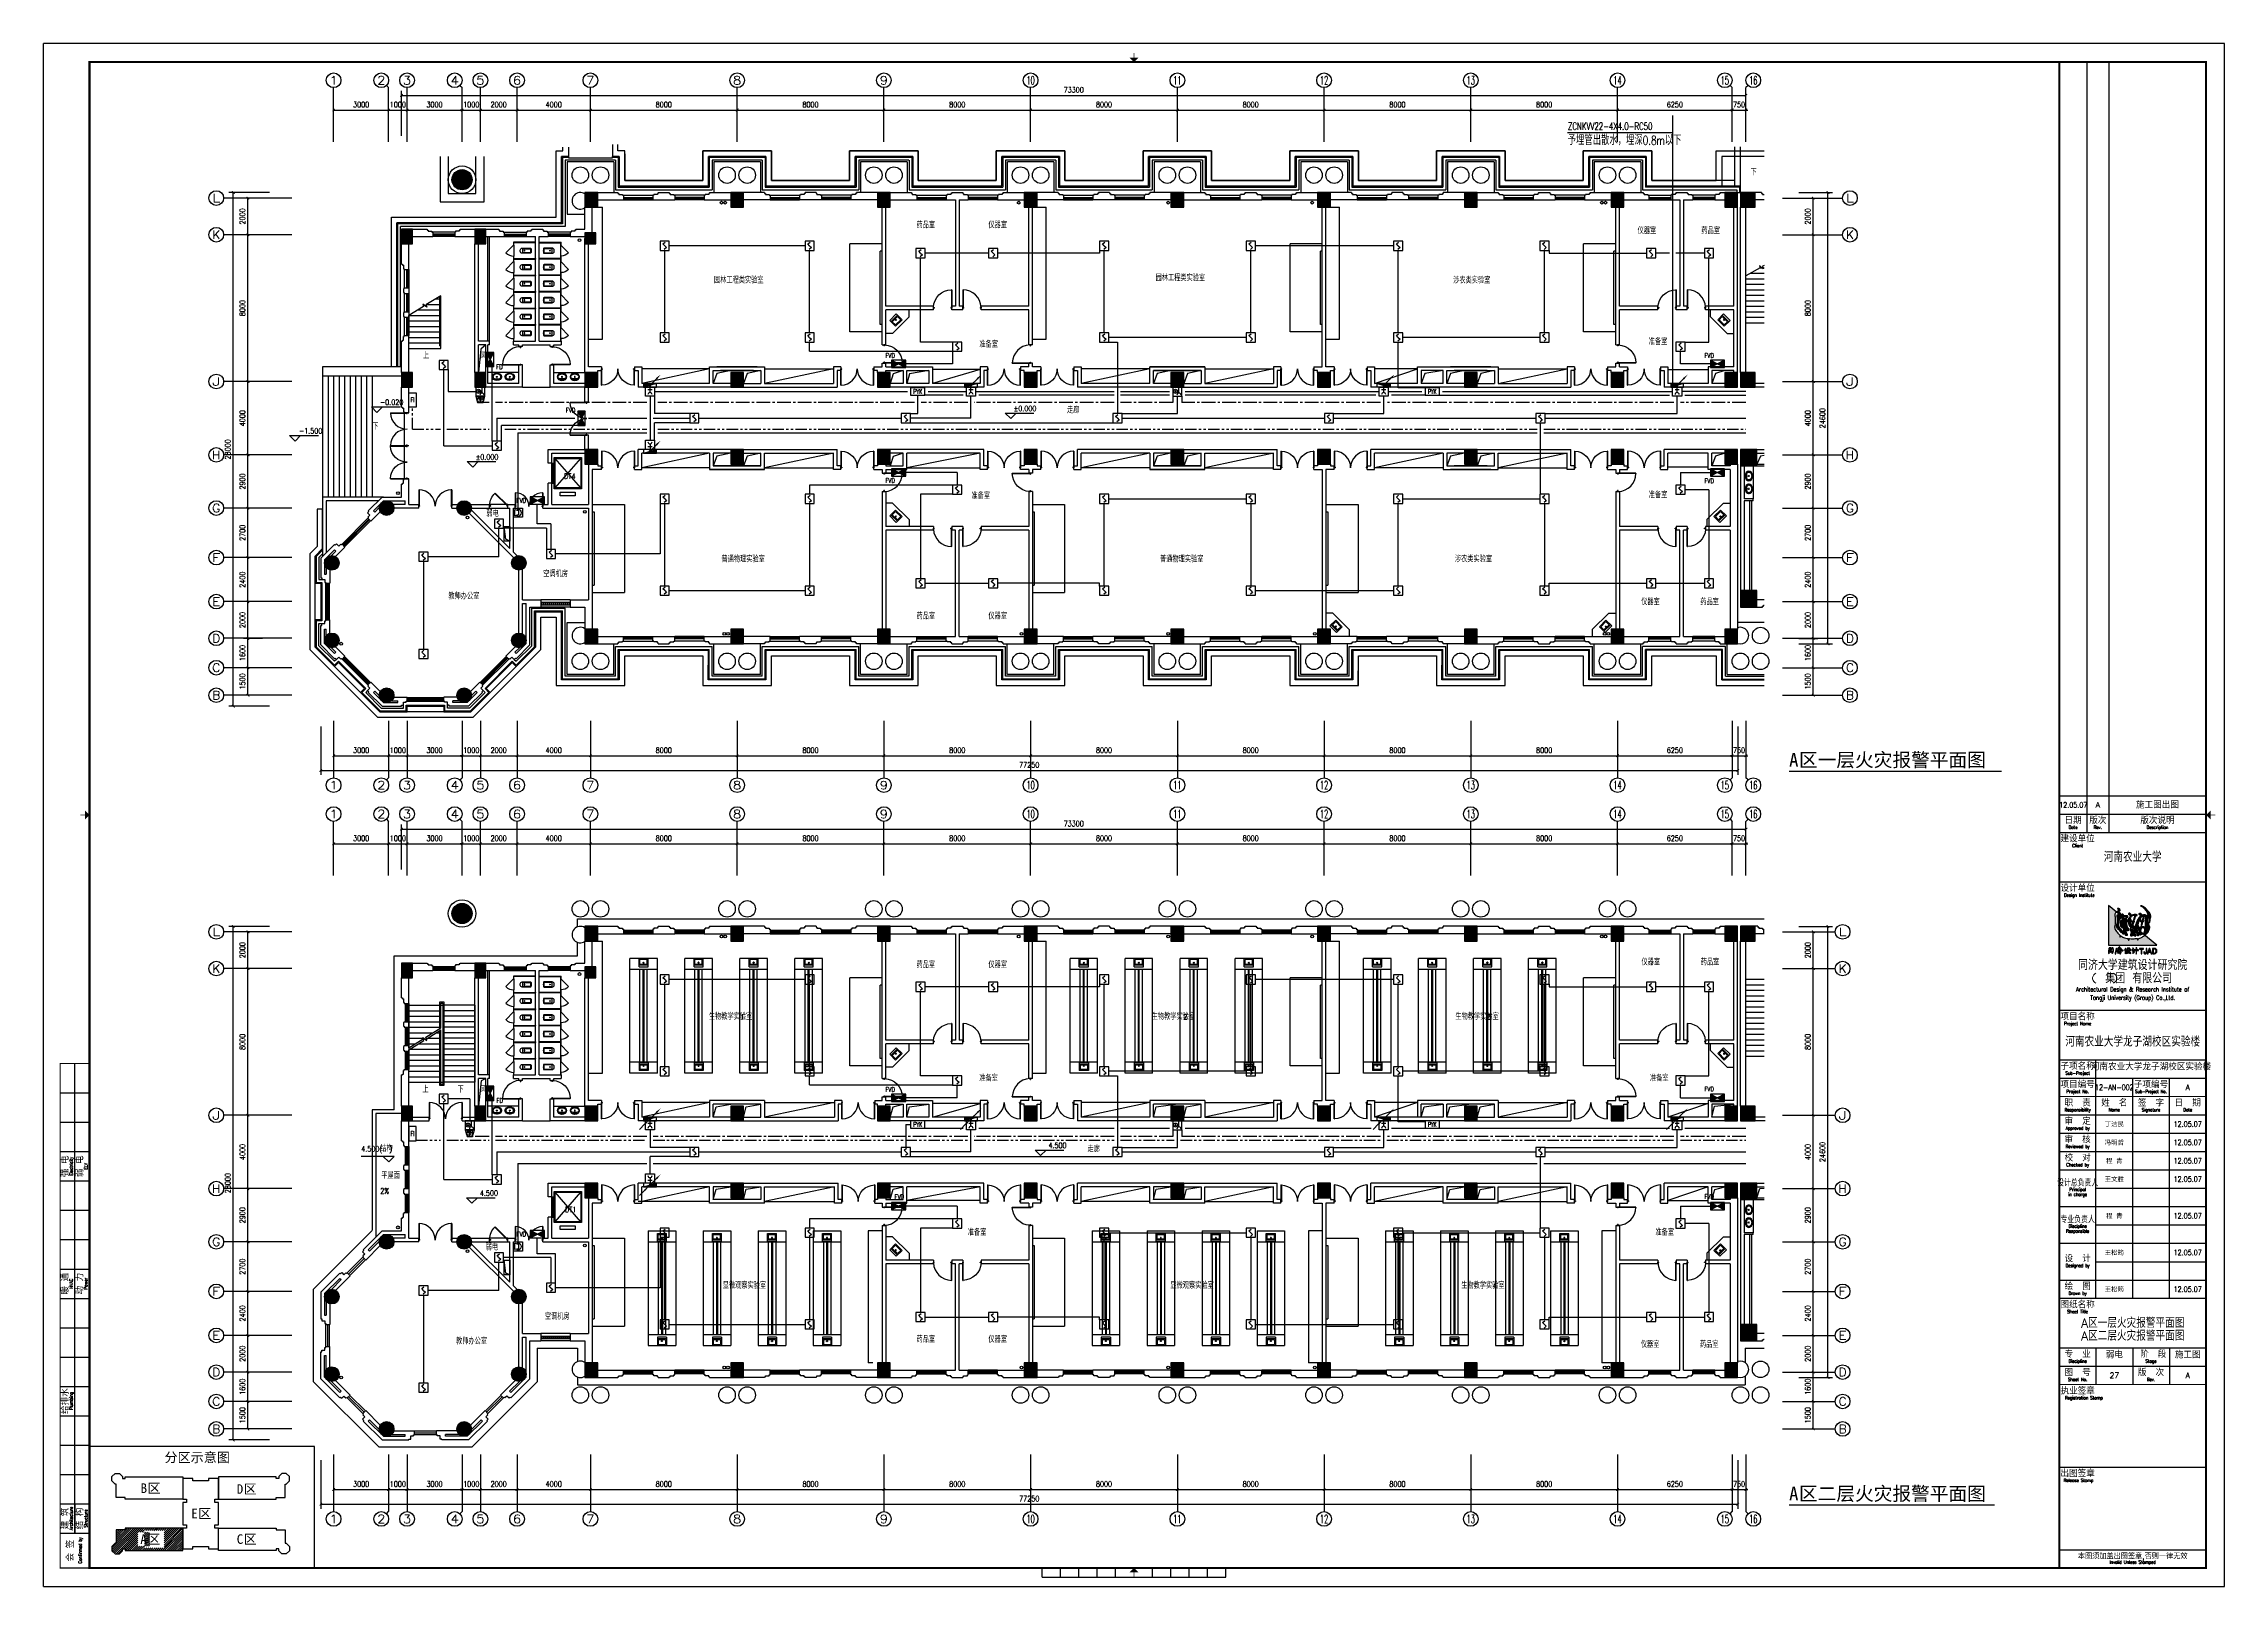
# Model space of a CAD drawing. Extents: x 190999 to 918899, y -200814 to 215286.
# Drawn here: x 190999 to 309899, y 71786 to 155886 of the extents above; entities that cross this region are included whole.
import ezdxf
from ezdxf.enums import TextEntityAlignment as Align

# ---------------------------------------------------------------- set-up
doc = ezdxf.new("R2010")
doc.units = 0
doc.header["$LTSCALE"] = 1000
doc.header["$MEASUREMENT"] = 0
doc.linetypes.add('CENTER2', pattern=[1.125, 0.75, -0.125, 0.125, -0.125])
doc.linetypes.add('PHANTOM2', pattern=[1.25, 0.625, -0.125, 0.125, -0.125, 0.125, -0.125])
doc.layers.get('Defpoints').update_dxf_attribs({"color": 1})
for name, color, linetype in [('00-EQUIP', 3, 'Continuous'), ('00-LWIRE', 4, 'Continuous'), ('00-WIRE-4', 6, 'Continuous'), ('A-卫生间', 250, 'Continuous'), ('A-墙线', 2, 'Continuous'), ('A-外包装修', 250, 'Continuous'), ('A-外窗', 145, 'Continuous'), ('A-家具', 250, 'Continuous'), ('A-门', 167, 'Continuous'), ('AXIS', 3, 'Continuous'), ('AXIS_TEXT', 7, 'Continuous'), ('COLUMN', 2, 'Continuous'), ('DIM_ELEV', 3, 'Continuous'), ('DIM_SYMB', 3, 'Continuous'), ('EQUIP', 3, 'Continuous'), ('EQUIP_消火栓', 1, 'Continuous'), ('PUB_HATCH', 250, 'Continuous'), ('PUB_TEXT', 7, 'Continuous'), ('STAIR', 5, 'Continuous'), ('WALL', 2, 'Continuous'), ('WINDOW', 177, 'Continuous'), ('WIRE-4', 6, 'Continuous'), ('图框', 189, 'Continuous'), ('屋面排水', 4, 'Continuous'), ('房间名称', 7, 'Continuous'), ('暖通-风-说明', 3, 'Continuous'), ('洞口线', 165, 'Continuous'), ('电井开洞', 97, 'Continuous'), ('雨水管', 151, 'Continuous'), ('雨水管口', 6, 'Continuous')]:
    doc.layers.add(name, color=color, linetype=linetype)
doc.styles.add('_COMPLEX', font='COMPLEX.shx', dxfattribs={"width": 0.5})
doc.styles.add('_TCH_AXIS', font='COMPLEX', dxfattribs={"bigfont": 'GBCBIG'})
doc.styles.add('_TCH_DIM', font='SIMPLEX', dxfattribs={"bigfont": 'GBCBIG'})
doc.styles.add('COMPLEX', font='COMPLEX')
doc.styles.add('DIM_FONT', font='SIMPLEX', dxfattribs={"width": 0.7, "bigfont": 'GBCBIG'})
doc.styles.add('HT', font='simhei.ttf')
doc.styles.add('HZ-ZGBZ', font='romanc.shx', dxfattribs={"width": 0.65})
doc.styles.get("Standard").update_dxf_attribs({"font": 'simhei.ttf'})
doc.styles.add('tjhztxt', font='tjromans.shx', dxfattribs={"bigfont": 'tjhztxt.shx'})
doc.styles.add('TKZ1_tjhts.shx', font='tjromant.shx', dxfattribs={"bigfont": 'tjhts.shx'})
doc.styles.add('TKZ2_tjkts.shx', font='tjromant.shx', dxfattribs={"bigfont": 'tjkts.shx'})
doc.styles.add('XXK', font='romans.shx', dxfattribs={"width": 0.75, "bigfont": 'hzf.shx'})
doc.styles.add('ZZ', font='romans.shx', dxfattribs={"width": 0.75, "bigfont": 'hztxt.shx'})
doc.styles.add('zz-1', font='arial.ttf', dxfattribs={"width": 0.8})
doc.styles.add('车', font='simhei.ttf')
doc.linetypes.add('4INE', pattern='A,1,-0.15,["4",XXK,S=0.3,R=0,X=-0.1,Y=-0.1],-0.25', length=1.4)
doc.linetypes.add('BIG-DLINE', pattern='A,1,-0.15,["D",XXK,S=0.2,R=0,X=-0.1,Y=-0.09],-0.2', length=1.35)
doc.linetypes.add('XLINE', pattern='A,1,-0.2,["X",XXK,S=0.2,R=0,X=-0.1,Y=-0.09],-0.15', length=1.35)
doc.dimstyles.new('DIMN', dxfattribs={"dimtxt": 300, "dimasz": 100, "dimexe": 250, "dimexo": 300, "dimgap": 150, "dimtad": 1, "dimdec": 0, "dimzin": 0, "dimdsep": 46, "dimtxsty": 'DIM_FONT', "dimblk": 'ARCHTICK', "dimcen": 0.09, "dimclrt": 7, "dimazin": 2, "dimtfac": 1, "dimtdec": 0, "dimtix": 1, "dimtmove": 2, "dimatfit": 3, "dimfxl": 0, "dimtolj": 1, "dimtzin": 0, "dimarcsym": 0})

msp = doc.modelspace()

# ---------------------------------------------------------------- texts
at = {"layer": 'EQUIP', "width": 0.7}
for s, height, style, p in [('ZCNKVV22-4X4.0-RC50', 400, 'ZZ', (274109.4, 151180.6, 0)), ('予埋管出散水，埋深0.8m以下', 500, 'tjhztxt', (274092.7, 150367.2, -14029))]:
    msp.add_text(s, height=height, dxfattribs=dict(at, style=style)).set_placement(p)
at = {"layer": 'PUB_TEXT'}
for s, height, style, p in [('下', 337.6, '_TCH_DIM', (284062.5, 148707.4)), ('上', 337.6, '_TCH_DIM', (211682.4, 138707.4)), ('上', 337.6, '_TCH_DIM', (211682.4, 138707.4)), ('下', 337.6, '_TCH_DIM', (208911.6, 134853.1)), ('A', 746.8, 'HT', (286166.5, 116469.1)), ('区一层火灾报警平面图', 746.84, 'HT', (286706.6, 116469.1)), ('上', 337.6, '_TCH_DIM', (211652.4, 98707.4)), ('下', 337.6, '_TCH_DIM', (213571.7, 98707.4)), ('结构', 337.59, '_TCH_DIM', (209353.5, 95488.6)), ('区二层火灾报警平面图', 746.84, 'HT', (286706.6, 76469.1)), ('A', 746.8, 'HT', (286166.5, 76469.1))]:
    msp.add_text(s, height=height, dxfattribs=dict(at, style=style)).set_placement(p)
at = {"layer": 'PUB_TEXT', "style": '_TCH_DIM', "width": 0.705882}
for s, p in [('-0.020', (209333.8, 136189)), ('%%P0.000', (243893.3, 135848)), ('-1.500', (204917, 134624.3)), ('%%P0.000', (214562, 133204.5)), ('4.500(', (208313.5, 95488.6)), (')', (209845, 95488.6)), ('4.500', (245781.5, 95676.4)), ('2%', (209352.8, 93193.8)), ('4.500', (214779.5, 93074.9))]:
    msp.add_text(s, height=297.5, dxfattribs=at).set_placement(p)
at = {"layer": '图框', "color": 3, "style": 'TKZ1_tjhts.shx'}
for s, height, p in [('A区一层火灾报警平面图', 500, (304898.5, 86136.5)), ('A区二层火灾报警平面图', 500, (304898.5, 85436.5)), ('27', 300, (303898.5, 83286.5))]:
    msp.add_text(s, height=height, dxfattribs=at).set_placement(p, align=Align.MIDDLE_CENTER)
at = {"layer": '房间名称'}
for s, height, style, p in [('药品室', 337.59, '_TCH_DIM', (238589.4, 145830.7)), ('仪器室', 337.59, '_TCH_DIM', (242509.7, 145830.7)), ('仪器室', 337.59, '_TCH_DIM', (277906.6, 145515.7)), ('药品室', 337.59, '_TCH_DIM', (281382.5, 145515.7)), ('园林工程类实验室', 337.59, '_TCH_DIM', (227548.3, 142820.2)), ('园林工程类实验室', 337.59, '_TCH_DIM', (251625.8, 142946.7)), ('涉农类实验室', 337.59, '_TCH_DIM', (267850.2, 142814.8)), ('准备室', 337.59, '_TCH_DIM', (242017.2, 139319.3)), ('准备室', 337.59, '_TCH_DIM', (278511.8, 139469.8)), ('风', 337.6, '_TCH_DIM', (214792.3, 138693.2)), ('走廊', 337.59, '_TCH_DIM', (246795.9, 135740)), ('准备室', 337.59, '_TCH_DIM', (241588.2, 131066.5)), ('准备室', 337.59, '_TCH_DIM', (278511.8, 131115)), ('弱电', 337.59, '_TCH_DIM', (215135.4, 130099.7)), ('普通物理实验室', 337.59, '_TCH_DIM', (227955.5, 127615)), ('普通物理实验室', 337.59, '_TCH_DIM', (251867.4, 127615)), ('涉农类实验室', 337.59, '_TCH_DIM', (267945.3, 127622.4)), ('空调机房', 337.59, '_TCH_DIM', (218237, 126813.2)), ('教师办公室', 337.59, '_TCH_DIM', (213067.1, 125596.8)), ('药品室', 337.59, '_TCH_DIM', (238589.4, 124507.9)), ('仪器室', 337.59, '_TCH_DIM', (242509.7, 124507.9)), ('仪器室', 337.59, '_TCH_DIM', (278100.2, 125283)), ('药品室', 337.59, '_TCH_DIM', (281326, 125283)), ('药品室', 337.59, '_TCH_DIM', (238589.4, 105501.2)), ('仪器室', 337.59, '_TCH_DIM', (242509.7, 105501.2)), ('仪器室', 337.59, '_TCH_DIM', (278119.7, 105647.8)), ('药品室', 337.59, '_TCH_DIM', (281344.9, 105647.8)), ('生物教学实验室', 337.59, '_TCH_DIM', (227268.9, 102680.2)), ('生物教学实验室', 337.59, '_TCH_DIM', (251416.9, 102680.2)), ('生物教学实验室', 337.59, '_TCH_DIM', (267973.3, 102680.2)), ('风', 337.6, '_TCH_DIM', (214792.3, 98693.2)), ('准备室', 337.59, '_TCH_DIM', (242013.5, 99319.3)), ('准备室', 337.59, '_TCH_DIM', (278578.4, 99319.3)), ('走廊', 337.59, '_TCH_DIM', (247911.7, 95463.1)), ('平屋面', 337.59, '_TCH_DIM', (209409.1, 94013.4)), ('弱电', 337.59, '_TCH_DIM', (215099, 90110.5)), ('准备室', 337.59, '_TCH_DIM', (241388.4, 90915.5)), ('准备室', 337.59, '_TCH_DIM', (278878.1, 90915.5)), ('显微观察实验室', 337.59, '_TCH_DIM', (228027.4, 88019)), ('显微观察实验室', 337.59, '_TCH_DIM', (252434.5, 88019)), ('生物教学实验室', 337.59, '_TCH_DIM', (268288.4, 88019)), ('空调机房', 337.59, '_TCH_DIM', (218328.4, 86331.4)), ('教师办公室', 337.59, '_TCH_DIM', (213485.8, 84985)), ('药品室', 337.59, '_TCH_DIM', (238589.4, 85080.6)), ('仪器室', 337.59, '_TCH_DIM', (242509.7, 85080.6)), ('仪器室', 337.59, '_TCH_DIM', (278082.1, 84800.7)), ('药品室', 337.59, '_TCH_DIM', (281307.4, 84800.7)), ('分区示意图', 522.78, 'HT', (197589.8, 78556.3)), ('B', 522.8, 'HT', (196284, 76877.5)), ('区', 522.8, 'HT', (196662.1, 76877.5)), ('D', 522.8, 'HT', (201526, 76832.3)), ('区', 522.8, 'HT', (201904.1, 76832.3)), ('E', 522.8, 'HT', (199046, 75498.5)), ('区', 522.8, 'HT', (199424.1, 75498.5)), ('A', 522.8, 'HT', (196272.2, 74101.2)), ('区', 522.8, 'HT', (196650.3, 74101.2)), ('C', 522.8, 'HT', (201526, 74103.1)), ('区', 522.8, 'HT', (201904.1, 74103.1))]:
    msp.add_text(s, height=height, dxfattribs=dict(at, style=style)).set_placement(p)
at = {"layer": '房间名称', "style": '_TCH_DIM', "width": 0.705882}
for s, p in [('DT4', (219374, 132161.1)), ('1', (228989.1, 102680.2)), ('2', (253137.1, 102680.2)), ('3', (269693.5, 102680.2)), ('DT1', (219424, 92178.7)), ('4', (270008.6, 88019))]:
    msp.add_text(s, height=297.5, dxfattribs=at).set_placement(p)
at = {"layer": '暖通-风-说明', "style": 'HZ-ZGBZ', "width": 0.7}
for s, p in [('FD', (215676.5, 138143.1)), ('FVD', (236895.1, 138756)), ('FVD', (281545.1, 138757.6)), ('FVD', (219469.4, 135773.9)), ('FVD', (236895.1, 131952.8)), ('FVD', (281545.1, 131924.3)), ('FVD', (216785.4, 130858.6)), ('FVD', (236895.1, 98747.5)), ('FVD', (281545.1, 98773.5)), ('FD', (215682.5, 98143.1)), ('FVD', (237394.5, 92898.8)), ('FVD', (281545.1, 92912.7)), ('FVD', (216785.4, 90858.6))]:
    msp.add_text(s, height=250, dxfattribs=at).set_placement(p)

# ---------------------------------------------------------------- blocks, each defined once
blk = doc.blocks.new('TJAD_TK_LOGO')
at = {"layer": '图框'}
for points in [[(0.309, 0.239, -0.055111), (0.298, 0.218, -0.399817), (0.289, 0.213, -0.15154), (0.281, 0.216, -0.301448), (0.281, 0.226, 0.010306), (0.289, 0.248, -0.01851), (0.216, 0.33, -0.103184), (0.157, 0.423, -0.120959), (0.156, 0.5, 0.063512), (0.168, 0.638, 0.024265), (0.163, 0.716, -0.039016), (0.159, 0.759, -0.148803), (0.167, 0.795, -0.063522), (0.19, 0.819, -0.021561), (0.199, 0.827), (0, 0.989), (0, 0.014), (1.2, 0.014), (0.901, 0.256, -0.02734), (0.87, 0.232, -0.056811), (0.802, 0.195, -0.043653), (0.743, 0.178, 0.070224), (0.74, 0.168, -0.155586), (0.734, 0.146, -0.268078), (0.715, 0.144, 0.046034), (0.714, 0.151, -0.10837), (0.716, 0.158, 0.067272), (0.719, 0.172, 0.007869), (0.606, 0.171, -0.018474), (0.519, 0.174, 0.089356), (0.513, 0.16, -0.084297), (0.509, 0.144, -0.378712), (0.498, 0.137, -0.129516), (0.487, 0.142, 0.010082), (0.489, 0.148, -0.06366), (0.493, 0.159, -0.047427), (0.496, 0.17, 0.412458), (0.493, 0.175, 0.04646), (0.459, 0.179, -0.083304), (0.398, 0.192, -0.056916)], [(0.278, 0.851, 0.150805), (0.286, 0.87, 0.118181), (0.284, 0.888, 0.061251), (0.278, 0.901, 0.110829), (0.266, 0.912, 0.065976), (0.248, 0.919, 0.129921), (0.229, 0.92, 0.40681), (0.226, 0.916, 0.07663), (0.23, 0.907, -0.019502), (0.237, 0.896, -0.085799), (0.241, 0.884, -0.150999), (0.235, 0.858, -0.086307), (0.225, 0.846, -0.019332), (0.206, 0.833, 0.015742), (0.199, 0.827), (0.264, 0.775, -0.014783), (0.267, 0.774, -0.092021), (0.285, 0.767, -0.021612), (0.299, 0.758, 0.020501), (0.302, 0.757, -0.138406), (0.302, 0.756, -0.004327), (0.304, 0.756, 0.041521), (0.307, 0.755, 0.017006), (0.309, 0.756, 0.175362), (0.313, 0.76, 0.115175), (0.313, 0.77, 0.133458), (0.302, 0.795, 0.090138), (0.282, 0.811, 0.068529), (0.267, 0.817, -0.013934), (0.257, 0.819, -0.201719), (0.25, 0.824, -0.378426), (0.25, 0.831, -0.084166), (0.26, 0.837, 0.070184)], [(0.264, 0.775, 0.064867), (0.248, 0.774, 0.116531), (0.226, 0.765, 0.208218), (0.216, 0.75, 0.02194), (0.216, 0.741, -0.003556), (0.223, 0.64, -0.008585), (0.225, 0.606, -0.036626), (0.224, 0.587, -0.030322), (0.219, 0.565, 0.008639), (0.208, 0.528, 0.029199), (0.201, 0.493, 0.047639), (0.199, 0.469, 0.083135), (0.203, 0.45, 0.077424), (0.222, 0.419, 0.095524), (0.251, 0.392, 0.133345), (0.255, 0.391, 0.037671), (0.266, 0.395, -0.074764), (0.289, 0.401, -0.017227), (0.311, 0.402, 0.103318), (0.324, 0.403, 0.529251), (0.324, 0.406, 0.058891), (0.31, 0.414, -0.106556), (0.272, 0.441, -0.157893), (0.244, 0.5, -0.090292), (0.241, 0.541, -0.061166), (0.257, 0.612, -0.11155), (0.27, 0.637, -0.016825), (0.293, 0.661, -0.002917), (0.333, 0.697, 0.013927), (0.345, 0.708)], [(0.474, 0.731, 0.018572), (0.473, 0.731), (0.473, 0.732, 0.06936), (0.47, 0.733, 0.047212), (0.46, 0.735, 0.024282), (0.443, 0.735, -0.000753), (0.412, 0.735, -0.013374), (0.392, 0.736, -0.164458), (0.382, 0.74, -0.15617), (0.376, 0.751, 0.064833), (0.371, 0.765, 0.17195), (0.36, 0.774, 0.077232), (0.348, 0.779, 0.099365), (0.341, 0.778, 0.128164), (0.335, 0.776, 0.199677), (0.331, 0.766, 0.156287), (0.335, 0.754, 0.086381), (0.343, 0.746, 0.029794), (0.351, 0.742, -0.218512), (0.359, 0.734, -0.050196), (0.36, 0.726, -0.223734), (0.356, 0.72, -0.013892), (0.345, 0.708), (0.359, 0.697, -0.00619), (0.387, 0.712, -0.093205), (0.434, 0.721, -0.103421), (0.439, 0.72, -0.384925), (0.441, 0.717, -0.045853), (0.438, 0.703, -0.014561), (0.423, 0.658, 0.006316), (0.419, 0.648), (0.432, 0.637, -0.003465), (0.435, 0.644, -0.002724), (0.456, 0.704, -0.338072), (0.461, 0.707, 0.005218), (0.473, 0.707, 0.309415), (0.476, 0.708, 0.132077), (0.479, 0.71, 0.147744), (0.481, 0.715, 0.135646), (0.481, 0.723, 0.18433)], [(0.756, 0.375, 0.010654), (0.758, 0.371, 0.091005), (0.765, 0.363, 0.311976), (0.77, 0.363)]]:
    blk.add_hatch(color=256, dxfattribs=at).paths.add_polyline_path(points)
h = blk.add_hatch(color=256, dxfattribs=at)
h.paths.add_polyline_path([(0.393, 0.563, -0.011586), (0.397, 0.579, 0.253288), (0.396, 0.579, 0.095247), (0.388, 0.58, -0.0106), (0.376, 0.58, -0.133876), (0.361, 0.583, -0.082431), (0.345, 0.596, -0.01622), (0.332, 0.612, 0.042319), (0.324, 0.621, 0.140851), (0.317, 0.624, 0.145933), (0.308, 0.622, 0.038492), (0.302, 0.618), (0.302, 0.618, 0.000616), (0.3, 0.616, 0.032553), (0.298, 0.615, 0.095329), (0.294, 0.61, 0.096767), (0.291, 0.597, -0.001525), (0.288, 0.574, 0.034244), (0.285, 0.552, 0.085899), (0.292, 0.504, 0.097395), (0.314, 0.467, 0.083463), (0.339, 0.445, 0.098864), (0.352, 0.441, 0.30663), (0.356, 0.443, 0.075685), (0.361, 0.453, 0.009946), (0.371, 0.491, -0.023424), (0.378, 0.51, 0.034776)])
h.paths.add_polyline_path([(0.333, 0.372, 0.321528), (0.33, 0.377, 0.021484), (0.291, 0.382, 0.022843), (0.282, 0.382, 0.102534), (0.276, 0.381, 0.130045), (0.272, 0.378, 0.267367), (0.271, 0.374, -0.005872), (0.276, 0.364, 0.058515), (0.28, 0.355, 0.081344), (0.295, 0.338, 0.099387), (0.309, 0.33, 0.035917), (0.315, 0.328, 0.245908), (0.318, 0.33, 0.105203), (0.327, 0.349, -0.034055), (0.332, 0.365, 0.056891)])
h.paths.add_polyline_path([(0.431, 0.34, 0.245812), (0.436, 0.359, 0.065072), (0.425, 0.393, 0.134826), (0.425, 0.393, -0.114996), (0.425, 0.394, 0.061748), (0.418, 0.405, 0.16919), (0.41, 0.409, 0.009694), (0.393, 0.411, 0.017654), (0.382, 0.412, 0.044621), (0.374, 0.411, 0.15913), (0.368, 0.408, 0.263058), (0.367, 0.404, 0.037983), (0.375, 0.384, -0.091013), (0.378, 0.375, -0.183458), (0.376, 0.37, -0.186991), (0.37, 0.367, -0.076588), (0.364, 0.367, 0.012233), (0.357, 0.368, 0.175338), (0.353, 0.367, 0.023216), (0.34, 0.33, 0.04069), (0.336, 0.312, 0.28537), (0.339, 0.306, 0.048651), (0.347, 0.302, -0.083296), (0.359, 0.295, 0.044689), (0.367, 0.289, 0.196761), (0.378, 0.288, 0.127879), (0.395, 0.298, 0.050671)])
h.paths.add_polyline_path([(0.463, 0.285, 0.013244), (0.461, 0.293, 0.042352), (0.454, 0.311, 0.086452), (0.451, 0.314, 0.181931), (0.447, 0.314, 0.105167), (0.437, 0.307, 0.063777), (0.422, 0.289, 0.079039), (0.415, 0.273, 0.295118), (0.417, 0.263, 0.12746), (0.426, 0.259, 0.051219), (0.438, 0.258, -0.006938), (0.459, 0.255, 0.101871), (0.472, 0.256, 0.282022), (0.475, 0.26, 0.127329), (0.473, 0.266), (0.473, 0.266, -0.004335)])
h.paths.add_polyline_path([(0.658, 0.308, -0.058552), (0.645, 0.335, -0.043685), (0.641, 0.359, 0.088622), (0.637, 0.372, 0.151789), (0.622, 0.385, -0.046532), (0.606, 0.394, 0.04555), (0.599, 0.398, 0.043142), (0.597, 0.399), (0.597, 0.399, 0.251715), (0.586, 0.396, 0.137334), (0.576, 0.371, -0.022108), (0.571, 0.349, 0.025269), (0.557, 0.305, -0.028381), (0.55, 0.284, 0.095667), (0.544, 0.258, 0.266705), (0.554, 0.241, 0.133638), (0.581, 0.24, 0.117773), (0.634, 0.259, 0.081266), (0.66, 0.285, 0.080524), (0.663, 0.292), (0.663, 0.292), (0.664, 0.292), (0.664, 0.295), (0.663, 0.295, 0.059624)])
h.paths.add_polyline_path([(0.568, 0.406, 0.121011), (0.564, 0.41, 0.051248), (0.55, 0.42, 0.077555), (0.545, 0.422, 0.238499), (0.542, 0.421, 0.167798), (0.541, 0.418, 0.09655), (0.541, 0.4, -0.014406), (0.543, 0.392, -0.00033), (0.545, 0.375, 0.1059), (0.551, 0.357, 0.313865), (0.556, 0.357, 0.231713), (0.56, 0.364, 0.026659), (0.564, 0.385, -0.007425), (0.568, 0.4, 0.16995)])
h.paths.add_polyline_path([(0.679, 0.25, 0.082015), (0.68, 0.258, 0.360369), (0.675, 0.264, 0.094324), (0.668, 0.263, 0.109868), (0.666, 0.263, -0.017853), (0.664, 0.262), (0.663, 0.262, 0.095638), (0.652, 0.251, 0.069381), (0.647, 0.242, 0.391778), (0.649, 0.238, 0.16265), (0.658, 0.237, 0.029698), (0.663, 0.239), (0.664, 0.239, 0.027865), (0.674, 0.243, 0.232972)])
h.paths.add_polyline_path([(0.765, 0.309, -0.00792), (0.766, 0.312, -0.04061), (0.767, 0.316, 0.057732), (0.769, 0.323, 0.231089), (0.766, 0.331, 0.223752), (0.755, 0.33, 0.032861), (0.734, 0.315, -0.012035), (0.716, 0.303, 0.160241), (0.7, 0.287, 0.160304), (0.7, 0.267, 0.221951), (0.709, 0.256, 0.080228), (0.726, 0.248, 0.124433), (0.741, 0.247, 0.177577), (0.748, 0.255, 0.06059), (0.758, 0.283, -0.013372)])
h = blk.add_hatch(color=256, dxfattribs=at)
h.paths.add_polyline_path([(0.419, 0.648), (0.359, 0.697, 0.122439), (0.344, 0.679, 0.077208), (0.338, 0.662, 0.221374), (0.343, 0.64, -0.044103), (0.353, 0.625, 0.092474), (0.367, 0.606, 0.149827), (0.383, 0.599, 0.078107), (0.401, 0.6, 0.300992), (0.408, 0.607, 0.003448), (0.412, 0.624, -0.014936)])
h.paths.add_polyline_path([(0.448, 0.531, -0.118411), (0.466, 0.61), (0.432, 0.637, 0.013731), (0.424, 0.609, 0.354128), (0.426, 0.607, 0.149403), (0.425, 0.606, -0.033756), (0.429, 0.605, -0.301225), (0.432, 0.602, -0.067966), (0.431, 0.585, -0.155357), (0.425, 0.583, -0.0383), (0.418, 0.581, 0.394404), (0.414, 0.577, -0.002997), (0.393, 0.506, 0.027314), (0.376, 0.437, 0.262389), (0.377, 0.431, 0.054171), (0.409, 0.43, -0.120269), (0.432, 0.428, -0.238212), (0.445, 0.415, -0.030328), (0.452, 0.384, 0.177342), (0.459, 0.369, 0.189169), (0.473, 0.367, 0.024901), (0.494, 0.37, 0.43233), (0.503, 0.381, 0.054023), (0.499, 0.406, 0.072563), (0.493, 0.423, -0.024272), (0.473, 0.455, -0.09052)])
h.paths.add_polyline_path([(0.591, 0.509), (0.494, 0.587, 0.02545), (0.492, 0.572, 0.128799), (0.501, 0.52, 0.044216), (0.522, 0.484, 0.076323), (0.548, 0.46, 0.034366), (0.562, 0.452, 0.076032), (0.572, 0.449, 0.341488), (0.575, 0.451, 0.069217), (0.584, 0.479, 0.009229)])
h.paths.add_polyline_path([(0.606, 0.496, 0.003269), (0.602, 0.481, 0.051211), (0.597, 0.445, 0.204101), (0.599, 0.435, -0.011598), (0.623, 0.42, -0.044991), (0.66, 0.394, -0.200983), (0.669, 0.38, -0.006426), (0.679, 0.338, 0.079721), (0.687, 0.311, 0.326464), (0.691, 0.309, 0.087838), (0.695, 0.311, 0.087656), (0.715, 0.332, 0.286319), (0.72, 0.36, 0.076349), (0.701, 0.389, -0.160397), (0.676, 0.44), (0.676, 0.44)])
h.paths.add_polyline_path([(0.852, 0.297), (0.79, 0.347, 0.007087), (0.777, 0.301, 0.070922), (0.774, 0.275, 0.248353), (0.779, 0.265, 0.199635), (0.795, 0.268, -0.006886), (0.813, 0.275, 0.05678), (0.847, 0.293, 0.006803)])
h = blk.add_hatch(color=256, dxfattribs=at)
h.paths.add_polyline_path([(0.712, 0.755, 0.083086), (0.708, 0.761, 0.127732), (0.701, 0.764, 0.060999), (0.673, 0.768, 0.050289), (0.649, 0.769, 0.061315), (0.626, 0.765, -0.058239), (0.605, 0.759, -0.023274), (0.577, 0.756, -0.318074), (0.565, 0.762, -0.012807), (0.546, 0.787, 0.176594), (0.527, 0.801, 0.141446), (0.512, 0.802, 0.254042), (0.501, 0.793, 0.094349), (0.5, 0.777, 0.272202), (0.507, 0.767, 0.06938), (0.523, 0.763, -0.099001), (0.54, 0.758, -0.173209), (0.549, 0.747, -0.244282), (0.547, 0.738, -0.042049), (0.531, 0.716, 0.019533), (0.504, 0.683, 0.074328), (0.489, 0.659, -0.003717), (0.466, 0.61), (0.494, 0.587, -0.03259), (0.498, 0.607, -0.114709), (0.504, 0.617), (0.507, 0.619), (0.509, 0.62), (0.512, 0.62), (0.514, 0.619), (0.523, 0.614), (0.529, 0.609), (0.548, 0.592), (0.554, 0.586), (0.555, 0.586, 0.137325), (0.563, 0.582, 0.052206), (0.581, 0.58, -0.039081), (0.596, 0.578, -0.061234), (0.6, 0.577, -0.389955), (0.602, 0.574, -0.015439), (0.601, 0.566, -0.009793), (0.592, 0.514, -0.001555), (0.591, 0.509), (0.606, 0.496, -0.005675), (0.613, 0.522, 0.021764), (0.624, 0.57, -0.037231), (0.627, 0.579, -0.166808), (0.63, 0.581, 0.014415), (0.637, 0.584, 0.232872), (0.642, 0.591, 0.087887), (0.641, 0.601, 0.002273), (0.638, 0.615, -0.178357), (0.638, 0.619, -0.001216), (0.651, 0.66, -0.011476), (0.664, 0.699, -0.017032), (0.676, 0.729, -0.192629), (0.689, 0.74, -0.05264), (0.702, 0.745, 0.121865), (0.712, 0.748, 0.384919)])
h.paths.add_polyline_path([(0.597, 0.737, -0.021509), (0.628, 0.747, -0.053885), (0.638, 0.749, -0.363115), (0.652, 0.741, -0.093078), (0.646, 0.705, 0.023125), (0.622, 0.626, -0.067346), (0.613, 0.603, -0.278742), (0.606, 0.6, -0.067064), (0.586, 0.602, -0.223721), (0.563, 0.619, -0.070697), (0.543, 0.661, -0.171192), (0.544, 0.69, -0.090372), (0.564, 0.717, -0.097027)], flags=16)
h = blk.add_hatch(color=256, dxfattribs=at)
h.paths.add_polyline_path([(0.982, 0.688, -0.266995), (0.988, 0.691, -0.078548), (0.994, 0.689, -0.061401), (1.001, 0.685, -0.140506), (1.007, 0.676, -0.075077), (1.01, 0.653, -0.023792), (1.008, 0.62, 0.028581), (1.007, 0.585, 0.083513), (1.009, 0.572, 0.556873), (1.014, 0.571, 0.099876), (1.028, 0.596, 0.058859), (1.035, 0.633, 0.00868), (1.036, 0.66, -0.055868), (1.045, 0.71, 0.012909), (1.049, 0.719, 0.07627), (1.048, 0.734, 0.168287), (0.983, 0.856, 0.045812), (0.89, 0.946, 0.082299), (0.824, 0.983, 0.045024), (0.802, 0.988, 0.184323), (0.796, 0.987, 0.401214), (0.797, 0.985, 0.073894), (0.803, 0.98, 0.009968), (0.828, 0.967, -0.045085), (0.849, 0.953, -0.042435), (0.89, 0.913, -0.014659), (0.933, 0.859, -0.075958), (0.979, 0.767, 0.183281), (0.919, 0.704, 0.093166), (0.905, 0.577, 0.002645), (0.905, 0.539), (0.95, 0.539, -0.021718), (0.951, 0.561, -0.060902), (0.951, 0.563, -0.750169), (0.953, 0.563, -0.062141), (0.956, 0.558, -0.02804), (0.962, 0.541, -0.001207), (0.963, 0.539), (0.999, 0.539), (0.998, 0.542), (0.986, 0.581, -0.042759), (0.971, 0.648, -0.166183), (0.976, 0.68, -0.02967)])
h.paths.add_polyline_path([(0.921, 0.747, 0.337691), (0.922, 0.75, 0.234051), (0.918, 0.756, 0.085029), (0.898, 0.762, 0.109404), (0.867, 0.76, 0.027051), (0.842, 0.75, 0.096966), (0.82, 0.779, 0.147389), (0.788, 0.798, 0.110178), (0.765, 0.798, 0.193659), (0.754, 0.789, 0.105864), (0.751, 0.781, 0.322715), (0.756, 0.77, 0.090222), (0.775, 0.763, 0.021428), (0.79, 0.76, -0.062248), (0.802, 0.756, -0.0489), (0.814, 0.75, 0.061445), (0.828, 0.743, 0.045204), (0.773, 0.709, 0.105153), (0.746, 0.68, 0.017534), (0.699, 0.593, 0.04727), (0.677, 0.539), (0.731, 0.539, -0.016538), (0.733, 0.546, -0.06987), (0.755, 0.615, -0.55525), (0.762, 0.616, 0.087068), (0.773, 0.608, 0.000587), (0.779, 0.605, 0.051645), (0.781, 0.604, 0.002312), (0.798, 0.592, 0.1078), (0.815, 0.585, 0.06971), (0.83, 0.588, -0.002349), (0.824, 0.554, -0.014725), (0.822, 0.539), (0.839, 0.539, -0.003665), (0.842, 0.55, -0.003176), (0.85, 0.584, -0.214328), (0.855, 0.589, 0.079005), (0.864, 0.594, 0.136284), (0.869, 0.604, 0.042038), (0.87, 0.61, 0.121208), (0.869, 0.615, 0.033156), (0.864, 0.622, -0.089896), (0.861, 0.627, -0.153361), (0.862, 0.632, -0.00558), (0.876, 0.678, -0.02004), (0.892, 0.724, -0.10938), (0.9, 0.737, 0.024126), (0.911, 0.741, 0.094696)])
h.paths.add_polyline_path([(0.871, 0.737, -0.143663), (0.867, 0.714, 0.018808), (0.849, 0.654, -0.117601), (0.837, 0.612, -0.229986), (0.819, 0.61, -0.2857), (0.79, 0.639, -0.267121), (0.803, 0.697, -0.053371), (0.832, 0.724, -0.07094), (0.861, 0.743, -0.49062)], flags=16)
h = blk.add_hatch(color=256, dxfattribs=at)
h.paths.add_polyline_path([(0.952, 0.5, -0.00262), (0.951, 0.526, -0.01182), (0.95, 0.539), (0.905, 0.539, 0.006126), (0.905, 0.449, 0.002492), (0.906, 0.412, 0.048247), (0.887, 0.46, 0.065909), (0.883, 0.465, 0.224936), (0.877, 0.467, 0.038284), (0.864, 0.466, -0.06616), (0.83, 0.465, -0.485088), (0.827, 0.467, -0.101913), (0.828, 0.487, -0.016956), (0.839, 0.539), (0.822, 0.539, -0.017973), (0.817, 0.52, -0.010562), (0.81, 0.476, -0.208845), (0.803, 0.461, -0.11949), (0.791, 0.457, -0.131776), (0.748, 0.465, -0.127624), (0.732, 0.488, -0.118385), (0.731, 0.539), (0.677, 0.539, 0.005191), (0.675, 0.533, 0.105733), (0.676, 0.44), (0.718, 0.405), (0.745, 0.405, -0.078177), (0.747, 0.414, -0.129583), (0.758, 0.426, -0.224047), (0.779, 0.429, -0.071036), (0.78, 0.429, 0.101063), (0.781, 0.428, -0.019588), (0.783, 0.428, -0.023828), (0.784, 0.427, -0.322257), (0.79, 0.416, -0.013384), (0.788, 0.405), (0.804, 0.405, -0.014271), (0.808, 0.414, -0.194353), (0.821, 0.43, -0.094044), (0.855, 0.439, -0.035175), (0.871, 0.44, -0.177154), (0.88, 0.432, -0.054292), (0.893, 0.405), (0.948, 0.405, 0.016129), (0.951, 0.417, 0.043741), (0.953, 0.46, 0.012835)])
h.paths.add_polyline_path([(1.021, 0.458), (1.011, 0.5), (0.999, 0.539), (0.963, 0.539, -0.013434), (0.968, 0.518, -0.01242), (0.972, 0.498, -0.017255), (0.974, 0.479, -0.024091), (0.974, 0.433, -0.03797), (0.971, 0.405), (1.012, 0.405, 0.01383), (1.019, 0.427, 0.116879)])
h.paths.add_polyline_path([(0.967, 0.319, 0.068823), (0.992, 0.356, 0.031999), (1.012, 0.405), (0.971, 0.405, -0.002893), (0.971, 0.403, -0.072675), (0.96, 0.375, -0.038888), (0.948, 0.355, -0.02059), (0.929, 0.332, -0.114728), (0.923, 0.326, -0.052839), (0.914, 0.32), (0.911, 0.319), (0.909, 0.319), (0.909, 0.322), (0.914, 0.334), (0.918, 0.341), (0.933, 0.363), (0.941, 0.383), (0.941, 0.384, 0.030329), (0.948, 0.405), (0.893, 0.405, -0.019139), (0.897, 0.395, -0.131139), (0.901, 0.371, -0.068706), (0.888, 0.337, -0.106182), (0.87, 0.312, -0.027075), (0.852, 0.297), (0.901, 0.256, 0.015633), (0.918, 0.272, -0.009266)])
h = blk.add_hatch(color=256, dxfattribs=at)
h.paths.add_polyline_path([(0.798, 0.379, -0.041396), (0.804, 0.405), (0.788, 0.405, -0.011453), (0.786, 0.396, -0.01007), (0.783, 0.379, -0.034546), (0.778, 0.371, -0.087737), (0.77, 0.363), (0.79, 0.347), (0.79, 0.347, 0.020125)])
h.paths.add_polyline_path([(0.745, 0.405), (0.718, 0.405), (0.756, 0.375, -0.051476), (0.747, 0.393, -0.099669)])
h = blk.add_hatch(color=256, dxfattribs=at)
h.paths.add_polyline_path([(0.109, -0.055, 0.215782), (0.096, -0.053, 0.067417), (0.088, -0.057, -0.168397), (0.072, -0.061, -0.018722), (0.056, -0.059, 0.069135), (0.037, -0.058, -0.211583), (0.032, -0.057, 0.012327), (0.027, -0.054, 0.18165), (0.023, -0.055, 0.234564), (0.014, -0.061, 0.06939), (0.009, -0.077, 0.040114), (0.004, -0.126, 0.00862), (0.004, -0.151, 0.034302), (0.003, -0.186, 0.240525), (0.011, -0.199, 0.151405), (0.014, -0.2, 0.254247), (0.016, -0.192, 0.038225), (0.017, -0.166, -0.061608), (0.019, -0.146, 0.026815), (0.022, -0.113, -0.054652), (0.026, -0.093, -0.028262), (0.029, -0.084, -0.253686), (0.038, -0.079, 0.007206), (0.049, -0.078, -0.006599), (0.073, -0.075, 0.009999), (0.084, -0.072, -0.062381), (0.093, -0.073, -0.15567), (0.099, -0.077, -0.051163), (0.105, -0.085, -0.102101), (0.107, -0.091, -0.03095), (0.107, -0.129, 0.010088), (0.107, -0.15, -0.131285), (0.104, -0.163, -0.019629), (0.101, -0.168, -0.485137), (0.096, -0.17, 0.001583), (0.093, -0.168, 0.165296), (0.088, -0.17, 0.24859), (0.085, -0.178, 0.066176), (0.088, -0.189, 0.038595), (0.091, -0.194, 0.378365), (0.095, -0.196, 0.077759), (0.104, -0.183, 0.016012), (0.112, -0.17, 0.054651), (0.118, -0.155, 0.087206), (0.123, -0.112, 0.064902), (0.117, -0.068, 0.144064)])
h.paths.add_polyline_path([(0.063, -0.093), (0.056, -0.093), (0.053, -0.094), (0.049, -0.096), (0.047, -0.097), (0.046, -0.1, 0.333571), (0.046, -0.104, 0.045952), (0.052, -0.107, 0.064784), (0.062, -0.109, 0.210865), (0.068, -0.107, 0.127927), (0.071, -0.102, 0.211886), (0.07, -0.096, 0.12013), (0.067, -0.094)], flags=17)
h.paths.add_polyline_path([(0.058, -0.146, -0.039434), (0.061, -0.152, 0.054133), (0.064, -0.158, 0.123184), (0.08, -0.15, 0.140353), (0.084, -0.143, 0.284617), (0.083, -0.139, -0.012464), (0.076, -0.135, 0.016141), (0.064, -0.126, -0.029736), (0.041, -0.127, -0.149024), (0.037, -0.13, 0.190304), (0.034, -0.134, 0.089845), (0.033, -0.143, 0.171078), (0.041, -0.157, 0.249801), (0.05, -0.159, 0.378768), (0.055, -0.153, 0.031236), (0.054, -0.146), (0.056, -0.144)], flags=17)
h.paths.add_polyline_path([(0.194, -0.081, -0.130766), (0.193, -0.083, -0.049), (0.189, -0.09, 0.175351), (0.187, -0.096, 0.389375), (0.189, -0.097, 0.146359), (0.197, -0.094, 0.079034), (0.202, -0.089, 0.101244), (0.205, -0.084, 0.132531), (0.205, -0.077, 0.067751), (0.203, -0.072, 0.050259), (0.2, -0.068, 0.454265), (0.198, -0.068, 0.06765), (0.196, -0.073, 0.007561)])
h.paths.add_polyline_path([(0.189, -0.104, 0.313541), (0.186, -0.1, 0.335576), (0.183, -0.102, 0.015792), (0.178, -0.135, -0.057755), (0.171, -0.161, 0.000363), (0.163, -0.186, 0.094511), (0.167, -0.207, 0.230423), (0.17, -0.211, 0.369117), (0.176, -0.206, 0.039319), (0.18, -0.185, -0.109188), (0.189, -0.149, 0.00425), (0.191, -0.143, 0.032369), (0.189, -0.118, -0.025515)])
h.paths.add_polyline_path([(0.251, -0.045, 0.093827), (0.236, -0.063, 0.302072), (0.237, -0.068, 0.296548), (0.244, -0.068, 0.04254), (0.259, -0.06, -0.129019), (0.275, -0.057, -0.117204), (0.279, -0.058, -0.328405), (0.279, -0.061, -0.051459), (0.27, -0.072, 0.085646), (0.26, -0.09, 0.031903), (0.26, -0.093, -0.315533), (0.256, -0.098, -0.134544), (0.251, -0.099, -0.408117), (0.248, -0.096, 0.035639), (0.244, -0.085, 0.084333), (0.242, -0.081, 0.358627), (0.239, -0.08, 0.227473), (0.233, -0.092, 0.148882), (0.235, -0.099, -0.254787), (0.236, -0.106, -0.110418), (0.229, -0.113, -0.032156), (0.217, -0.121, 0.122106), (0.21, -0.128, 0.074479), (0.204, -0.144, 0.233421), (0.206, -0.152, 0.316166), (0.217, -0.152, 0.122903), (0.231, -0.14, 0.056501), (0.241, -0.125, -0.025506), (0.247, -0.11, -0.174643), (0.26, -0.101, 0.004602), (0.266, -0.098, -0.251477), (0.264, -0.107, -0.130218), (0.259, -0.112, 0.16089), (0.254, -0.116, 0.172735), (0.253, -0.123, 0.448793), (0.261, -0.125, 0.141971), (0.272, -0.109, 0.057248), (0.276, -0.094, -0.334885), (0.284, -0.087, -0.076773), (0.288, -0.087, -0.545841), (0.289, -0.089, -0.008092), (0.289, -0.104, 0.139136), (0.295, -0.124, 0.144746), (0.301, -0.128, 0.355116), (0.304, -0.126, 0.046986), (0.306, -0.118, 0.052614), (0.307, -0.115, 0.237681), (0.306, -0.113, 0.025436), (0.302, -0.111, -0.354836), (0.298, -0.107, -0.049448), (0.297, -0.093, -0.035628), (0.297, -0.088, -0.387964), (0.3, -0.084, -0.009611), (0.307, -0.081, 0.187317), (0.311, -0.078, 0.232403), (0.311, -0.072, 0.143525), (0.31, -0.072, 0.022411), (0.288, -0.082, -0.00319), (0.28, -0.086, -0.206179), (0.276, -0.086, -0.165764), (0.274, -0.084, -0.217969), (0.274, -0.08, -0.110096), (0.284, -0.068, -0.031862), (0.296, -0.059, 0.078929), (0.299, -0.057, 0.264707), (0.3, -0.055, 0.034215), (0.298, -0.052, 0.174735), (0.296, -0.052, 0.001752), (0.292, -0.052, -0.177458), (0.287, -0.05, -0.140307), (0.283, -0.047, -0.275752), (0.284, -0.041, 0.167681), (0.285, -0.035, 0.301407), (0.279, -0.03, 0.08311), (0.273, -0.03, 0.130737)])
h.paths.add_polyline_path([(0.327, -0.118, 0.027579), (0.343, -0.127, 0.154526), (0.354, -0.127, 0.082415), (0.363, -0.125, 0.312986), (0.363, -0.119, 0.221824), (0.36, -0.116, 0.031656), (0.355, -0.116, -0.00721), (0.342, -0.112, -0.071904), (0.327, -0.106, -0.267193), (0.324, -0.1, -0.023267), (0.328, -0.092, 0.395574), (0.325, -0.085, 0.188464), (0.317, -0.087, 0.051998), (0.311, -0.09, 0.108508), (0.306, -0.097, 0.200123), (0.304, -0.104, 0.191616), (0.308, -0.109, -0.01282)])
h.paths.add_polyline_path([(0.306, -0.135, 0.188222), (0.299, -0.134, 0.20573), (0.291, -0.139, 0.018376), (0.285, -0.149, -0.117409), (0.277, -0.159, -0.060927), (0.277, -0.146, 0.215117), (0.274, -0.142, 0.470033), (0.27, -0.143, -0.045545), (0.262, -0.149, -0.074224), (0.255, -0.151, -0.568137), (0.252, -0.149, -0.07678), (0.253, -0.144, 0.100197), (0.253, -0.135, 0.387299), (0.25, -0.133, 0.118665), (0.248, -0.134, 0.185429), (0.241, -0.147, -0.018374), (0.239, -0.158, 0.026924), (0.236, -0.169, -0.013447), (0.235, -0.18, 0.097057), (0.236, -0.192, 0.277047), (0.24, -0.195, 0.192921), (0.243, -0.193, 0.125735), (0.246, -0.18, -0.084178), (0.249, -0.165, -0.292454), (0.257, -0.16, -0.427415), (0.263, -0.166, -0.039723), (0.262, -0.177, 0.744354), (0.267, -0.179, 0.173973), (0.275, -0.172, -0.079593), (0.283, -0.162, 0.037997), (0.292, -0.152, -0.536451), (0.3, -0.152, -0.220641), (0.303, -0.166, -0.033334), (0.3, -0.178, -0.02197), (0.292, -0.196, -0.036413), (0.288, -0.204, 0.059035), (0.288, -0.205, 0.221247), (0.289, -0.208, 0.229092), (0.291, -0.208, 0.104052), (0.294, -0.206, 0.039622), (0.303, -0.189, 0.031663), (0.312, -0.173, 0.083922), (0.315, -0.156, 0.095464), (0.311, -0.142, 0.118136)])
h.paths.add_polyline_path([(0.429, -0.094), (0.441, -0.085, 0.028783), (0.422, -0.063), (0.41, -0.071, -0.06685)])
h.paths.add_polyline_path([(0.421, -0.105), (0.402, -0.104), (0.397, -0.104), (0.395, -0.104), (0.395, -0.118), (0.401, -0.118), (0.409, -0.117), (0.416, -0.117), (0.416, -0.171, -0.223037), (0.41, -0.183, -0.003297), (0.409, -0.184), (0.42, -0.194, 0.201777), (0.422, -0.192, -0.033526), (0.454, -0.166, -0.02738), (0.447, -0.153, -0.067274), (0.43, -0.17, -0.004515), (0.43, -0.112, -0.051491), (0.431, -0.104)])
h.paths.add_polyline_path([(0.468, -0.078), (0.468, -0.091, -0.202539), (0.461, -0.102, -0.066868), (0.447, -0.111, -0.101276), (0.461, -0.119, 0.145344), (0.479, -0.102, 0.140249), (0.482, -0.075, -0.003162), (0.512, -0.075, -0.016144), (0.511, -0.091, 0.052901), (0.512, -0.109, 0.214665), (0.515, -0.112, 0.093296), (0.515, -0.112, 0.137117), (0.524, -0.113, 0.000424), (0.537, -0.112, 0.022294), (0.552, -0.111), (0.554, -0.095), (0.55, -0.096), (0.546, -0.097), (0.542, -0.098), (0.536, -0.099), (0.532, -0.1), (0.527, -0.099), (0.526, -0.096), (0.527, -0.081), (0.528, -0.063), (0.521, -0.063), (0.511, -0.063), (0.498, -0.063), (0.486, -0.063), (0.477, -0.063), (0.467, -0.063)])
h.paths.add_polyline_path([(0.506, -0.122, -0.002263), (0.465, -0.122, -0.028919), (0.449, -0.121), (0.449, -0.135), (0.457, -0.134), (0.467, -0.133, -0.001197), (0.501, -0.133, 0.000411), (0.519, -0.133, -0.117897), (0.498, -0.165, -0.081518), (0.473, -0.138), (0.459, -0.142, 0.067412), (0.487, -0.172, -0.099344), (0.437, -0.187, -0.117302), (0.449, -0.199, 0.051291), (0.498, -0.18, 0.052048), (0.547, -0.197, -0.102524), (0.557, -0.182, -0.086164), (0.51, -0.172, 0.112398), (0.541, -0.121, -0.018709)])
h.paths.add_polyline_path([(0.604, -0.118), (0.604, -0.175, -0.094232), (0.598, -0.183), (0.608, -0.197), (0.647, -0.161), (0.64, -0.147), (0.619, -0.169), (0.619, -0.124, -0.058001), (0.621, -0.106, 0.319569), (0.62, -0.105, 0.045142), (0.606, -0.106, 0.020451), (0.594, -0.106, -0.034776), (0.578, -0.105), (0.578, -0.119, -0.030546)])
h.paths.add_polyline_path([(0.61, -0.06), (0.595, -0.066, -0.049542), (0.614, -0.094), (0.63, -0.087, 0.030356)])
h.paths.add_polyline_path([(0.66, -0.105, -0.019379), (0.635, -0.104), (0.635, -0.119, -0.02608), (0.66, -0.118), (0.682, -0.118), (0.682, -0.173, -0.021278), (0.681, -0.201), (0.697, -0.201, -0.017067), (0.697, -0.172), (0.697, -0.118), (0.715, -0.118, -0.024313), (0.741, -0.119), (0.741, -0.104, -0.018656), (0.71, -0.105), (0.697, -0.105), (0.697, -0.077, -0.143011), (0.702, -0.059, 0.162811), (0.697, -0.057, 0.035376), (0.685, -0.056, 0.004148), (0.681, -0.056, -0.046173), (0.682, -0.068, -0.00345), (0.682, -0.105, -0.001359)])
h.paths.add_polyline_path([(0.767, -0.069), (0.767, -0.085), (0.808, -0.085), (0.808, -0.2), (0.826, -0.2), (0.826, -0.085), (0.867, -0.085), (0.867, -0.069)])
h.paths.add_polyline_path([(0.93, -0.157, -0.040499), (0.929, -0.174, -0.3078), (0.915, -0.188, -0.189438), (0.897, -0.184, -0.186489), (0.89, -0.172, -0.07743), (0.889, -0.158), (0.872, -0.158, 0.198241), (0.882, -0.194, 0.214326), (0.91, -0.204, 0.249549), (0.941, -0.191, 0.135294), (0.948, -0.164), (0.948, -0.069), (0.93, -0.069)])
h.paths.add_polyline_path([(1.028, -0.069), (1.009, -0.069), (0.96, -0.2), (0.979, -0.2), (0.993, -0.161), (1.044, -0.161), (1.058, -0.2), (1.077, -0.2)])
h.paths.add_polyline_path([(1.019, -0.088), (1.039, -0.146), (0.998, -0.146)], flags=16)
h.paths.add_polyline_path([(1.091, -0.069), (1.091, -0.2), (1.14, -0.2, 0.229129), (1.182, -0.183, 0.179316), (1.197, -0.134, 0.181564), (1.183, -0.086, 0.220204), (1.141, -0.069)])
h.paths.add_polyline_path([(1.109, -0.085), (1.139, -0.085, -0.337188), (1.175, -0.108, -0.124189), (1.177, -0.152, -0.40123), (1.139, -0.184), (1.109, -0.184)], flags=16)
for points in [[(0, 0.989), (0, 0.014), (1.2, 0.014)], [(0.867, -0.069), (0.767, -0.069), (0.767, -0.085), (0.808, -0.085), (0.808, -0.2), (0.826, -0.2), (0.826, -0.085), (0.867, -0.085)], [(1.009, -0.069), (0.96, -0.2), (0.979, -0.2), (0.993, -0.161), (1.044, -0.161), (1.058, -0.2), (1.077, -0.2), (1.028, -0.069)], [(1.019, -0.088), (0.998, -0.146), (1.039, -0.146)]]:
    blk.add_lwpolyline(points, close=True, dxfattribs=at)
for points in [[(1.048, 0.734, 0.168287), (0.983, 0.856, 0.045812), (0.89, 0.946, 0.082299), (0.824, 0.983, 0.045024), (0.802, 0.988, 0.184323), (0.796, 0.987, 0.401214), (0.797, 0.985, 0.073894), (0.803, 0.98, 0.009968), (0.828, 0.967, -0.045085), (0.849, 0.953, -0.042435), (0.89, 0.913, -0.014659), (0.933, 0.859, -0.075958), (0.979, 0.767, 0.183281), (0.919, 0.704, 0.093166), (0.905, 0.577, 0.00877), (0.905, 0.449, 0.002492), (0.906, 0.412, 0.048247), (0.887, 0.46, 0.065909), (0.883, 0.465, 0.224936), (0.877, 0.467, 0.038284), (0.864, 0.466, -0.06616), (0.83, 0.465, -0.485088), (0.827, 0.467, -0.101913), (0.828, 0.487, -0.020622), (0.842, 0.55, -0.003176), (0.85, 0.584, -0.214328), (0.855, 0.589, 0.079005), (0.864, 0.594, 0.136284), (0.869, 0.604, 0.042038), (0.87, 0.61, 0.13569), (0.868, 0.615, 0.030912), (0.864, 0.622, -0.089896), (0.861, 0.627, -0.153361), (0.862, 0.632, -0.00558), (0.876, 0.678, -0.02004), (0.892, 0.724, -0.10938), (0.9, 0.737, 0.024126), (0.911, 0.741, 0.094696), (0.921, 0.747, 0.397569), (0.922, 0.751, 0.211166), (0.918, 0.756, 0.085029), (0.898, 0.762, 0.109404), (0.867, 0.76, 0.027051), (0.842, 0.75, 0.096966), (0.82, 0.779, 0.147389), (0.788, 0.798, 0.110178), (0.765, 0.798, 0.193659), (0.754, 0.789, 0.105864), (0.751, 0.781, 0.322715), (0.756, 0.77, 0.090222), (0.775, 0.763, 0.021428), (0.79, 0.76, -0.062248), (0.802, 0.756, -0.0489), (0.814, 0.75, 0.061445), (0.828, 0.743, 0.045204), (0.773, 0.709, 0.105153), (0.746, 0.68, 0.017534), (0.699, 0.593, 0.052474), (0.675, 0.533, 0.105733), (0.676, 0.44, 0.160397), (0.701, 0.389, -0.076349), (0.72, 0.36, -0.286319), (0.715, 0.332, -0.087656), (0.695, 0.311, -0.08033), (0.691, 0.31, -0.368951), (0.687, 0.311, -0.079318), (0.679, 0.338, 0.006426), (0.669, 0.38, 0.200983), (0.66, 0.394, 0.044991), (0.623, 0.42, 0.011598), (0.599, 0.435, -0.204101), (0.597, 0.445, -0.051211), (0.602, 0.481, -0.008944), (0.613, 0.522, 0.021764), (0.624, 0.57, -0.037231), (0.627, 0.579, -0.166808), (0.63, 0.581, 0.014415), (0.637, 0.584, 0.232872), (0.642, 0.591, 0.087887), (0.641, 0.601, 0.002324), (0.638, 0.615, -0.163549), (0.638, 0.619, -0.001216), (0.651, 0.66, -0.011476), (0.664, 0.699, -0.017032), (0.676, 0.729, -0.192629), (0.689, 0.74, -0.05264), (0.702, 0.745, 0.121865), (0.712, 0.748, 0.384919), (0.712, 0.755, 0.083086), (0.708, 0.761, 0.127732), (0.701, 0.764, 0.060999), (0.673, 0.768, 0.050289), (0.649, 0.769, 0.061315), (0.626, 0.765, -0.058239), (0.605, 0.759, -0.023274), (0.577, 0.756, -0.318074), (0.565, 0.762, -0.012807), (0.546, 0.787, 0.176594), (0.527, 0.801, 0.141446), (0.512, 0.802, 0.254042), (0.501, 0.793, 0.094349), (0.5, 0.777, 0.272202), (0.507, 0.767, 0.06938), (0.523, 0.763, -0.099001), (0.54, 0.758, -0.176084), (0.549, 0.747, -0.238335), (0.547, 0.738, -0.042049), (0.531, 0.716, 0.019533), (0.504, 0.683, 0.074328), (0.489, 0.659, -0.003717), (0.466, 0.61, 0.118412), (0.448, 0.531, 0.09052), (0.473, 0.455, 0.024272), (0.493, 0.423, -0.072563), (0.499, 0.406, -0.054023), (0.503, 0.381, -0.43233), (0.494, 0.37, -0.024901), (0.473, 0.367, -0.189169), (0.459, 0.369, -0.177342), (0.452, 0.384, 0.030328), (0.445, 0.415, 0.238212), (0.432, 0.428, 0.120269), (0.409, 0.43, -0.054171), (0.377, 0.431, -0.262389), (0.376, 0.437, -0.027314), (0.393, 0.506, 0.002997), (0.414, 0.577, -0.42145), (0.418, 0.581, 0.036527), (0.425, 0.583, 0.155357), (0.431, 0.585, 0.067966), (0.432, 0.602, 0.301225), (0.429, 0.605, 0.033756), (0.425, 0.606, -0.149403), (0.426, 0.607, -0.354128), (0.424, 0.609, -0.017197), (0.435, 0.644, -0.010154), (0.435, 0.644, -0.002724), (0.456, 0.704, -0.338072), (0.461, 0.707, 0.005218), (0.473, 0.707, 0.309415), (0.476, 0.708, 0.132077), (0.479, 0.71, 0.147744), (0.481, 0.715, 0.135646), (0.481, 0.723, 0.18433), (0.474, 0.731, 0.018572), (0.473, 0.731), (0.473, 0.732, 0.071117), (0.47, 0.733, 0.046841), (0.46, 0.735, 0.024282), (0.443, 0.735, -0.000753), (0.412, 0.735, -0.013374), (0.392, 0.736, -0.164458), (0.382, 0.74, -0.15617), (0.376, 0.751, 0.064833), (0.371, 0.765, 0.17195), (0.36, 0.774, 0.077232), (0.348, 0.779, 0.099365), (0.341, 0.778, 0.128164), (0.335, 0.776, 0.199677), (0.331, 0.766, 0.156287), (0.335, 0.754, 0.086381), (0.343, 0.746, 0.029794), (0.351, 0.742, -0.218512), (0.359, 0.734, -0.050196), (0.36, 0.726, -0.223734), (0.356, 0.72, -0.027824), (0.333, 0.697, 0.002917), (0.293, 0.661, 0.016825), (0.27, 0.637, 0.11155), (0.257, 0.612, 0.061166), (0.241, 0.541, 0.090292), (0.244, 0.5, 0.157893), (0.272, 0.441, 0.106556), (0.31, 0.414, -0.057352), (0.324, 0.406, -0.620281), (0.324, 0.403, -0.103318), (0.311, 0.402, 0.017227), (0.289, 0.401, 0.074764), (0.266, 0.395, -0.037671), (0.255, 0.391, -0.146442), (0.251, 0.392, -0.094541), (0.222, 0.419, -0.075684), (0.203, 0.449, -0.086697), (0.199, 0.469, -0.047639), (0.201, 0.493, -0.029199), (0.208, 0.528, -0.008639), (0.219, 0.565, 0.030322), (0.224, 0.587, 0.036626), (0.225, 0.606, 0.008585), (0.223, 0.64, 0.003541), (0.216, 0.741, -0.022961), (0.216, 0.75, -0.208218), (0.226, 0.765, -0.116531), (0.248, 0.774, -0.079727), (0.267, 0.774, -0.092021), (0.285, 0.767, -0.021612), (0.299, 0.758, 0.020501), (0.302, 0.757, -0.138406), (0.302, 0.756, -0.004327), (0.304, 0.756, 0.041521), (0.307, 0.755, 0.017006), (0.309, 0.756, 0.218913), (0.313, 0.761, 0.100805), (0.313, 0.77, 0.133458), (0.302, 0.795, 0.090138), (0.282, 0.811, 0.068529), (0.267, 0.817, -0.013934), (0.257, 0.819, -0.201719), (0.25, 0.824, -0.33618), (0.25, 0.83, -0.089843), (0.26, 0.837, 0.067656), (0.277, 0.851, 0.15691), (0.286, 0.87, 0.118181), (0.284, 0.888, 0.061251), (0.278, 0.901, 0.110829), (0.266, 0.912, 0.065976), (0.248, 0.919, 0.126476), (0.229, 0.92, 0.453262), (0.226, 0.916, 0.07663), (0.23, 0.907, -0.019502), (0.237, 0.896, -0.085799), (0.241, 0.884, -0.150999), (0.235, 0.858, -0.086307), (0.225, 0.846, -0.019332), (0.206, 0.833, 0.037315), (0.19, 0.819, 0.063522), (0.167, 0.795, 0.148803), (0.159, 0.759, 0.039016), (0.163, 0.716, -0.024265), (0.168, 0.638, -0.063512), (0.156, 0.5, 0.120959), (0.157, 0.423, 0.103184), (0.216, 0.33, 0.01851), (0.289, 0.248, -0.010306), (0.281, 0.226, 0.301448), (0.281, 0.216, 0.15154), (0.289, 0.213, 0.399817), (0.298, 0.218, 0.055111), (0.309, 0.239, 0.056916), (0.398, 0.192, 0.083304), (0.459, 0.179, -0.046418), (0.493, 0.175, -0.509372), (0.496, 0.169, 0.042269), (0.493, 0.159, 0.06366), (0.489, 0.148, -0.010082), (0.487, 0.142, 0.129516), (0.498, 0.137, 0.378712), (0.509, 0.144, 0.084297), (0.513, 0.16, -0.089356), (0.519, 0.174, 0.018474), (0.606, 0.171, -0.007869), (0.719, 0.172, -0.067272), (0.716, 0.158, 0.10837), (0.714, 0.151, -0.046034), (0.715, 0.144, 0.268078), (0.734, 0.146, 0.155586), (0.74, 0.168, -0.070224), (0.743, 0.178, 0.043653), (0.802, 0.195, 0.056811), (0.87, 0.232, 0.042991), (0.918, 0.272, -0.009266), (0.967, 0.319, 0.068823), (0.992, 0.356, 0.045849), (1.019, 0.427, 0.116879), (1.021, 0.458), (1.011, 0.5), (0.998, 0.542), (0.986, 0.581, -0.042759), (0.971, 0.648, -0.166183), (0.976, 0.68, -0.02967), (0.982, 0.688, -0.266995), (0.988, 0.691, -0.078548), (0.994, 0.689, -0.061401), (1.001, 0.685, -0.140506), (1.007, 0.676, -0.075077), (1.01, 0.653, -0.023792), (1.008, 0.62, 0.028581), (1.007, 0.585, 0.083513), (1.009, 0.572, 0.561681), (1.014, 0.571, 0.099708), (1.028, 0.596, 0.059415), (1.035, 0.634, 0.008566), (1.036, 0.66, -0.055868), (1.045, 0.71, 0.012909), (1.049, 0.719, 0.07627)], [(0.084, -0.072, -0.064608), (0.094, -0.074, -0.148081), (0.099, -0.077, -0.051163), (0.105, -0.085, -0.102101), (0.107, -0.091, -0.03095), (0.107, -0.129, 0.010316), (0.107, -0.151, -0.114991), (0.104, -0.162, -0.026322), (0.1, -0.169, -0.36855), (0.096, -0.17, 0.001583), (0.093, -0.168, 0.165296), (0.088, -0.17, 0.284311), (0.085, -0.18, 0.058684), (0.088, -0.189, 0.035482), (0.091, -0.194, 0.42388), (0.095, -0.196, 0.077759), (0.104, -0.183, 0.016012), (0.112, -0.17, 0.060529), (0.119, -0.154, 0.083781), (0.123, -0.112, 0.063229), (0.118, -0.07, 0.154163), (0.109, -0.055, 0.215782), (0.096, -0.053, 0.067417), (0.088, -0.057, -0.15511), (0.074, -0.061, -0.020128), (0.056, -0.059, 0.069135), (0.037, -0.058, -0.152007), (0.033, -0.058, 0.015393), (0.027, -0.054, 0.18165), (0.023, -0.055, 0.24442), (0.014, -0.061, 0.067673), (0.009, -0.077, 0.040114), (0.004, -0.126, 0.00862), (0.004, -0.151, 0.034302), (0.003, -0.186, 0.219688), (0.01, -0.198, 0.224662), (0.014, -0.2, 0.254247), (0.016, -0.192, 0.038225), (0.017, -0.166, -0.061608), (0.019, -0.146, 0.026815), (0.022, -0.113, -0.054652), (0.026, -0.093, -0.028262), (0.029, -0.084, -0.253686), (0.038, -0.079, 0.007206), (0.049, -0.078, -0.006599), (0.073, -0.075, 0.009999)], [(0.273, -0.03, 0.130737), (0.251, -0.045, 0.088699), (0.237, -0.062, 0.387064), (0.237, -0.068, 0.296548), (0.244, -0.068, 0.04254), (0.259, -0.06, -0.129019), (0.275, -0.057, -0.117204), (0.279, -0.058, -0.328405), (0.279, -0.061, -0.051459), (0.27, -0.072, 0.085646), (0.26, -0.09, 0.042347), (0.26, -0.094, -0.257362), (0.256, -0.098, -0.134544), (0.251, -0.099, -0.408117), (0.248, -0.096, 0.033303), (0.245, -0.086, 0.096312), (0.242, -0.081, 0.428215), (0.239, -0.081, 0.197066), (0.233, -0.091, 0.173607), (0.235, -0.099, -0.254787), (0.236, -0.106, -0.110418), (0.229, -0.113, -0.032156), (0.217, -0.121, 0.123756), (0.21, -0.128, 0.067355), (0.204, -0.143, 0.278531), (0.206, -0.152, 0.316166), (0.217, -0.152, 0.122903), (0.231, -0.14, 0.056501), (0.241, -0.125, -0.025506), (0.247, -0.11, -0.174643), (0.26, -0.101, 0.004602), (0.266, -0.098, -0.251477), (0.264, -0.107, -0.130218), (0.259, -0.112, 0.16089), (0.254, -0.116, 0.172735), (0.253, -0.123, 0.448793), (0.261, -0.125, 0.141971), (0.272, -0.109, 0.060529), (0.277, -0.094, -0.306995), (0.284, -0.087, -0.076773), (0.288, -0.087, -0.332365), (0.289, -0.088, -0.00874), (0.289, -0.104, 0.139136), (0.295, -0.124, 0.144746), (0.301, -0.128, 0.411443), (0.304, -0.126, 0.044065), (0.306, -0.118, 0.052614), (0.307, -0.115, 0.288852), (0.305, -0.113, 0.027434), (0.301, -0.111, -0.22073), (0.298, -0.109, -0.053716), (0.297, -0.093, -0.048058), (0.297, -0.087, -0.264203), (0.3, -0.084, -0.009366), (0.307, -0.081, 0.189138), (0.311, -0.078, 0.23794), (0.311, -0.072, 0.298753), (0.309, -0.072, 0.021447), (0.288, -0.082, -0.00319), (0.28, -0.086, -0.206179), (0.276, -0.086, -0.165764), (0.274, -0.084, -0.217969), (0.274, -0.08, -0.110096), (0.284, -0.068, -0.031862), (0.296, -0.059, 0.078929), (0.299, -0.057, 0.347861), (0.299, -0.054, 0.026782), (0.298, -0.052, 0.206765), (0.295, -0.052, 0.001894), (0.291, -0.052, -0.151169), (0.287, -0.05, -0.140307), (0.283, -0.047, -0.275752), (0.284, -0.041, 0.167681), (0.285, -0.035, 0.301407), (0.279, -0.03, 0.08311)], [(0.552, -0.111), (0.554, -0.095), (0.55, -0.096), (0.546, -0.097), (0.542, -0.098), (0.536, -0.099), (0.532, -0.1), (0.528, -0.099), (0.526, -0.098), (0.526, -0.097), (0.526, -0.095), (0.527, -0.081), (0.528, -0.063), (0.521, -0.063), (0.511, -0.063), (0.498, -0.063), (0.486, -0.063), (0.477, -0.063), (0.467, -0.063), (0.468, -0.078), (0.468, -0.091, -0.202539), (0.461, -0.102, -0.066868), (0.447, -0.111, -0.101276), (0.461, -0.119, 0.145344), (0.479, -0.102, 0.140249), (0.482, -0.075, -0.003162), (0.512, -0.075), (0.512, -0.075, -0.016144), (0.511, -0.091, 0.050777), (0.512, -0.108, 0.255064), (0.515, -0.112, 0.093296), (0.515, -0.112, 0.137117), (0.524, -0.113, 0.000424), (0.537, -0.112, 0.022294)], [(0.578, -0.105), (0.578, -0.119, -0.030546), (0.604, -0.118), (0.604, -0.175, -0.094232), (0.598, -0.183), (0.608, -0.197), (0.647, -0.161), (0.64, -0.147), (0.619, -0.169), (0.619, -0.124, -0.055814), (0.621, -0.106, 0.652499), (0.62, -0.105, 0.044194), (0.606, -0.106, 0.020451), (0.594, -0.106, -0.034776)], [(0.93, -0.069), (0.93, -0.157, -0.040499), (0.929, -0.174, -0.3078), (0.915, -0.188, -0.189438), (0.897, -0.184, -0.186489), (0.89, -0.172, -0.07743), (0.889, -0.158), (0.872, -0.158, 0.198241), (0.882, -0.194, 0.214326), (0.91, -0.204, 0.249549), (0.941, -0.191, 0.135294), (0.948, -0.164), (0.948, -0.069)], [(1.091, -0.069), (1.091, -0.2), (1.14, -0.2, 0.229129), (1.182, -0.183, 0.179316), (1.197, -0.134, 0.181564), (1.183, -0.086, 0.220204), (1.141, -0.069)], [(1.109, -0.085), (1.109, -0.184), (1.139, -0.184, 0.40123), (1.177, -0.152, 0.124189), (1.175, -0.108, 0.337188), (1.139, -0.085)]]:
    blk.add_lwpolyline(points, format="xyb", close=True, dxfattribs=at)
for points in [[(0.396, 0.579, 0.094892), (0.388, 0.58, -0.0106), (0.376, 0.58, -0.133876), (0.361, 0.583, -0.082431), (0.345, 0.596, -0.01622), (0.332, 0.612, 0.042319), (0.324, 0.621, 0.140851), (0.317, 0.624, 0.145933), (0.308, 0.622, 0.038492), (0.302, 0.618), (0.302, 0.618, 0.000616), (0.3, 0.616, 0.031804), (0.298, 0.615, 0.096292), (0.294, 0.61, 0.096767), (0.291, 0.597, -0.001525), (0.288, 0.574, 0.034244), (0.285, 0.552, 0.085899), (0.292, 0.504, 0.097395), (0.314, 0.467, 0.083463), (0.339, 0.445, 0.098864), (0.352, 0.441, 0.30663), (0.356, 0.443, 0.075685), (0.361, 0.453, 0.009946), (0.371, 0.491, -0.023424), (0.378, 0.51, 0.034776), (0.393, 0.563, -0.011586), (0.397, 0.579, 0.266953), (0.396, 0.579, -9.367818)], [(0.434, 0.721, 0.093231), (0.387, 0.712, 0.00619), (0.359, 0.697, 0.122439), (0.344, 0.679, 0.077208), (0.338, 0.662, 0.223971), (0.343, 0.64, -0.043458), (0.353, 0.625, 0.092474), (0.367, 0.606, 0.149827), (0.383, 0.599, 0.078107), (0.401, 0.6, 0.300992), (0.408, 0.607, 0.003448), (0.412, 0.624, -0.021253), (0.423, 0.658, 0.014561), (0.438, 0.703, 0.045853), (0.441, 0.717, 0.360509), (0.44, 0.72, 0.107188), (0.434, 0.721, -16745.559379)], [(0.596, 0.578, 0.039081), (0.581, 0.58, -0.052206), (0.563, 0.582, -0.137325), (0.555, 0.586), (0.554, 0.586), (0.548, 0.592), (0.529, 0.609), (0.523, 0.614), (0.514, 0.619), (0.512, 0.62), (0.509, 0.62), (0.507, 0.619), (0.504, 0.617, 0.11368), (0.499, 0.607, 0.058255), (0.492, 0.572, 0.128799), (0.501, 0.52, 0.044216), (0.522, 0.484, 0.076323), (0.548, 0.46, 0.034366), (0.562, 0.452, 0.072238), (0.572, 0.449, 0.392565), (0.575, 0.451, 0.069217), (0.584, 0.479, 0.010784), (0.592, 0.514, 0.009793), (0.601, 0.566, 0.015439), (0.602, 0.574, 0.389955), (0.6, 0.577, 0.061234), (0.596, 0.578, -16.613237)], [(0.628, 0.747, 0.021509), (0.597, 0.737, 0.097027), (0.564, 0.717, 0.090372), (0.544, 0.69, 0.169889), (0.543, 0.661, 0.071038), (0.563, 0.619, 0.223721), (0.586, 0.602, 0.067064), (0.606, 0.6, 0.278742), (0.613, 0.603, 0.067346), (0.622, 0.626, -0.023125), (0.646, 0.705, 0.093078), (0.652, 0.741, 0.363115), (0.638, 0.749, 0.053885), (0.628, 0.747, 6.810958)], [(0.83, 0.588, -0.06971), (0.815, 0.585, -0.1078), (0.798, 0.592, -0.002312), (0.781, 0.604, -0.051645), (0.779, 0.605, -0.000587), (0.773, 0.608, -0.087068), (0.762, 0.616, 0.55525), (0.755, 0.615, 0.06987), (0.733, 0.546, 0.135187), (0.732, 0.488, 0.127624), (0.748, 0.465, 0.131776), (0.791, 0.457, 0.11949), (0.803, 0.461, 0.208845), (0.81, 0.476, 0.010562), (0.817, 0.52, 0.032706), (0.824, 0.554, 0.002349), (0.83, 0.588, 0.084937)], [(0.861, 0.743, 0.07094), (0.832, 0.724, 0.053371), (0.803, 0.697, 0.267121), (0.79, 0.639, 0.2857), (0.819, 0.61, 0.229986), (0.837, 0.612, 0.117601), (0.849, 0.654, -0.018808), (0.867, 0.714, 0.14456), (0.871, 0.737, 0.484806), (0.861, 0.743, 5.237074)], [(0.951, 0.561, 0.033546), (0.951, 0.526, 0.00262), (0.952, 0.5, -0.012835), (0.953, 0.46, -0.043741), (0.951, 0.417, -0.046481), (0.941, 0.384), (0.941, 0.383), (0.933, 0.363), (0.918, 0.341), (0.914, 0.334), (0.909, 0.322), (0.909, 0.32), (0.909, 0.319), (0.911, 0.319), (0.914, 0.32, 0.052839), (0.923, 0.326, 0.114728), (0.929, 0.332, 0.02059), (0.948, 0.355, 0.038888), (0.96, 0.375, 0.072675), (0.971, 0.403, 0.040867), (0.974, 0.433, 0.024091), (0.974, 0.479, 0.017255), (0.972, 0.498, 0.01242), (0.968, 0.518, 0.014641), (0.962, 0.541, 0.02804), (0.956, 0.558, 0.062141), (0.953, 0.563, 0.750169), (0.951, 0.563, 0.060902), (0.951, 0.561, -13.357546)], [(0.33, 0.377, 0.021484), (0.291, 0.382, 0.022843), (0.282, 0.382, 0.102534), (0.276, 0.381, 0.130045), (0.272, 0.378, 0.297474), (0.271, 0.373, -0.00558), (0.276, 0.364, 0.058515), (0.28, 0.355, 0.081344), (0.295, 0.338, 0.099387), (0.309, 0.33, 0.035917), (0.315, 0.328, 0.291616), (0.319, 0.33, 0.101893), (0.327, 0.349, -0.0334), (0.331, 0.365, 0.055709), (0.333, 0.372, 0.351699), (0.33, 0.377, 0.192035)], [(0.374, 0.411, 0.15913), (0.368, 0.408, 0.288408), (0.367, 0.403, 0.037176), (0.375, 0.384, -0.091013), (0.378, 0.375, -0.183458), (0.376, 0.37, -0.186991), (0.37, 0.367, -0.073503), (0.364, 0.367, 0.012051), (0.357, 0.368, 0.191959), (0.353, 0.367, 0.023216), (0.34, 0.33, 0.04069), (0.336, 0.312, 0.28537), (0.339, 0.306, 0.048651), (0.347, 0.302, -0.083296), (0.359, 0.295, 0.044689), (0.367, 0.289, 0.196761), (0.378, 0.288, 0.127879), (0.395, 0.298, 0.050671), (0.431, 0.34, 0.245812), (0.436, 0.359, 0.065072), (0.425, 0.393, 0.14855), (0.425, 0.393, -0.105311), (0.425, 0.394, 0.061748), (0.418, 0.405, 0.172152), (0.41, 0.409, 0.009599), (0.393, 0.411, 0.017654), (0.382, 0.412, 0.044621), (0.374, 0.411, 14.039162)], [(0.447, 0.314, 0.105167), (0.437, 0.307, 0.063777), (0.422, 0.289, 0.079039), (0.415, 0.273, 0.295118), (0.417, 0.263, 0.12746), (0.426, 0.259, 0.051219), (0.438, 0.258, -0.006938), (0.459, 0.255, 0.096731), (0.471, 0.256, 0.313514), (0.475, 0.26, 0.118262), (0.474, 0.266), (0.474, 0.266), (0.473, 0.266, -0.004335), (0.463, 0.285, 0.013244), (0.461, 0.293, 0.040921), (0.454, 0.31, 0.09847), (0.451, 0.314, 0.181931), (0.447, 0.314, 6.785247)], [(0.564, 0.41, 0.051248), (0.55, 0.42, 0.074352), (0.545, 0.422, 0.258738), (0.542, 0.421, 0.167798), (0.541, 0.418, 0.09655), (0.541, 0.4, -0.014406), (0.543, 0.392, -0.00033), (0.545, 0.375, 0.1059), (0.551, 0.357, 0.313865), (0.556, 0.357, 0.231713), (0.56, 0.364, 0.026659), (0.564, 0.385, -0.007268), (0.568, 0.399, 0.17843), (0.568, 0.406, 0.121011), (0.564, 0.41, -4.005973)], [(0.599, 0.398, 0.043142), (0.597, 0.399), (0.597, 0.399, 0.251715), (0.586, 0.396, 0.137334), (0.576, 0.371, -0.022108), (0.571, 0.349, 0.025269), (0.557, 0.305, -0.028381), (0.55, 0.284, 0.095667), (0.544, 0.258, 0.266705), (0.554, 0.241, 0.133638), (0.581, 0.24, 0.117773), (0.634, 0.259, 0.081266), (0.66, 0.285, 0.080524), (0.663, 0.292), (0.663, 0.292), (0.664, 0.292), (0.664, 0.295), (0.663, 0.295, 0.059624), (0.658, 0.308, -0.058552), (0.645, 0.335, -0.043685), (0.641, 0.359, 0.088622), (0.637, 0.372, 0.151789), (0.622, 0.385, -0.046532), (0.606, 0.394, 0.04555), (0.599, 0.398, -0.637022)], [(0.663, 0.262, 0.095638), (0.652, 0.251, 0.069381), (0.647, 0.242, 0.391778), (0.649, 0.238, 0.16265), (0.658, 0.237, 0.029698), (0.663, 0.239), (0.664, 0.239, 0.027865), (0.674, 0.243, 0.232972), (0.679, 0.25, 0.082015), (0.68, 0.258, 0.360369), (0.675, 0.264, 0.094324), (0.668, 0.263, 0.122116), (0.665, 0.263, -0.015671), (0.664, 0.262), (0.663, 0.262)], [(0.755, 0.33, 0.032861), (0.734, 0.315, -0.012035), (0.716, 0.303, 0.160241), (0.7, 0.287, 0.160304), (0.7, 0.267, 0.221951), (0.709, 0.256, 0.080228), (0.726, 0.248, 0.124433), (0.741, 0.247, 0.177577), (0.748, 0.255, 0.06059), (0.758, 0.283, -0.013372), (0.765, 0.309, -0.00792), (0.766, 0.312, -0.04061), (0.767, 0.316, 0.057732), (0.769, 0.323, 0.231089), (0.766, 0.331, 0.223752), (0.755, 0.33, 2.735032)], [(0.779, 0.429, 0.224008), (0.758, 0.426, 0.129583), (0.747, 0.414, 0.179243), (0.747, 0.393, 0.062164), (0.758, 0.371, 0.091005), (0.765, 0.363, 0.312007), (0.77, 0.363, 0.087732), (0.778, 0.371, 0.034546), (0.783, 0.379, 0.01007), (0.786, 0.396, 0.02484), (0.79, 0.416, 0.322257), (0.784, 0.427, 0.023828), (0.783, 0.428, 0.019588), (0.781, 0.428, -0.101063), (0.78, 0.429, 0.071042), (0.779, 0.429, 42.184609)], [(0.808, 0.414, 0.0557), (0.798, 0.379, -0.020125), (0.79, 0.347, 0.007087), (0.777, 0.301, 0.070922), (0.774, 0.275, 0.248353), (0.779, 0.265, 0.199635), (0.795, 0.268, -0.006886), (0.813, 0.275, 0.05678), (0.847, 0.293, 0.033884), (0.87, 0.312, 0.106182), (0.888, 0.337, 0.068706), (0.901, 0.371, 0.131139), (0.897, 0.395, 0.073508), (0.88, 0.432, 0.177154), (0.871, 0.44, 0.035175), (0.855, 0.439, 0.094044), (0.821, 0.43, 0.194353), (0.808, 0.414, 1.395504)], [(0.041, -0.127), (0.041, -0.127, -0.149024), (0.037, -0.13, 0.190304), (0.034, -0.134, 0.089845), (0.033, -0.143, 0.171078), (0.041, -0.157, 0.249801), (0.05, -0.159, 0.403637), (0.055, -0.152, 0.029133), (0.054, -0.146), (0.056, -0.144), (0.058, -0.146, -0.039434), (0.061, -0.152, 0.054133), (0.064, -0.158, 0.123184), (0.08, -0.15, 0.129726), (0.084, -0.144, 0.403849), (0.082, -0.139, -0.010847), (0.076, -0.135, 0.016141), (0.064, -0.126, -0.029736), (0.041, -0.127, 49.864195)], [(0.067, -0.094), (0.063, -0.093), (0.056, -0.093), (0.053, -0.094), (0.049, -0.096), (0.047, -0.097), (0.046, -0.1), (0.046, -0.1, 0.333571), (0.046, -0.104, 0.045952), (0.052, -0.107, 0.064784), (0.062, -0.109, 0.210865), (0.068, -0.107, 0.127927), (0.071, -0.102, 0.211886), (0.07, -0.096, 0.12013), (0.067, -0.094, 0.205248)], [(0.183, -0.102, 0.015792), (0.178, -0.135, -0.057755), (0.171, -0.161, 0.000363), (0.163, -0.186, 0.094511), (0.167, -0.207, 0.230423), (0.17, -0.211, 0.369117), (0.176, -0.206, 0.039319), (0.18, -0.185, -0.109188), (0.189, -0.149, 0.00425), (0.191, -0.143, 0.032369), (0.189, -0.118, -0.024093), (0.189, -0.105, 0.365167), (0.186, -0.1, 0.335576), (0.183, -0.102, -4.82272)], [(0.198, -0.068, 0.064778), (0.196, -0.073, 0.007561), (0.194, -0.081, -0.130766), (0.193, -0.083, -0.049), (0.189, -0.09, 0.145283), (0.187, -0.095, 0.551757), (0.189, -0.097, 0.146359), (0.197, -0.094, 0.079034), (0.202, -0.089, 0.101244), (0.205, -0.084, 0.132531), (0.205, -0.077, 0.09128), (0.202, -0.071, 0.033188), (0.2, -0.068, 0.58845), (0.198, -0.068, 1.283189)], [(0.248, -0.134, 0.185682), (0.241, -0.147, -0.018341), (0.239, -0.158, 0.026924), (0.236, -0.169, -0.013447), (0.235, -0.18, 0.093363), (0.236, -0.192, 0.304335), (0.24, -0.195, 0.291554), (0.244, -0.192, 0.117574), (0.246, -0.179, -0.079063), (0.249, -0.165, -0.300592), (0.257, -0.16, -0.368552), (0.263, -0.165, -0.043209), (0.262, -0.177, 0.744354), (0.267, -0.179, 0.177438), (0.275, -0.172, -0.078291), (0.283, -0.162, 0.039946), (0.293, -0.151, -0.451499), (0.3, -0.151, -0.230308), (0.303, -0.166, -0.033334), (0.3, -0.178, -0.02197), (0.292, -0.196, -0.034481), (0.288, -0.204, 0.327695), (0.288, -0.206, 0.128468), (0.289, -0.208, 0.229092), (0.291, -0.208, 0.151567), (0.295, -0.204, 0.035943), (0.303, -0.189, 0.031663), (0.312, -0.173, 0.083922), (0.315, -0.156, 0.095464), (0.311, -0.142, 0.118136), (0.306, -0.135, 0.188222), (0.299, -0.134, 0.20573), (0.291, -0.139, 0.021251), (0.284, -0.151, -0.101043), (0.277, -0.159, -0.060927), (0.277, -0.146, 0.215117), (0.274, -0.142, 0.470033), (0.27, -0.143, -0.045545), (0.262, -0.149, -0.074224), (0.255, -0.151, -0.417651), (0.252, -0.15, -0.097649), (0.253, -0.144, 0.097114), (0.253, -0.135, 0.421439), (0.25, -0.133, 0.118665), (0.248, -0.134, 0.480434)], [(0.324, -0.1, -0.023267), (0.328, -0.092, 0.395574), (0.325, -0.085, 0.188464), (0.317, -0.087, 0.051998), (0.311, -0.09, 0.108508), (0.306, -0.097, 0.200123), (0.304, -0.104, 0.239968), (0.309, -0.109, -0.011966), (0.327, -0.118, 0.026796), (0.343, -0.126, 0.16248), (0.354, -0.127, 0.082415), (0.363, -0.125, 0.312986), (0.363, -0.119, 0.221824), (0.36, -0.116, 0.031656), (0.355, -0.116, -0.00721), (0.342, -0.112, -0.071904), (0.327, -0.106, -0.267193), (0.324, -0.1, -1.034673)], [(0.431, -0.104), (0.421, -0.105), (0.402, -0.104), (0.397, -0.104), (0.395, -0.104), (0.395, -0.104), (0.395, -0.118), (0.401, -0.118), (0.409, -0.117), (0.416, -0.117), (0.416, -0.171, -0.221898), (0.41, -0.183, -0.003297), (0.409, -0.184), (0.42, -0.194, 0.201777), (0.422, -0.192, -0.033526), (0.454, -0.166, -0.02738), (0.447, -0.153, -0.067274), (0.43, -0.17, -0.004515), (0.43, -0.112, -0.051491), (0.431, -0.104, 1.276431)], [(0.441, -0.085, 0.028783), (0.422, -0.063), (0.41, -0.071, -0.06685), (0.429, -0.094), (0.441, -0.085)], [(0.449, -0.121), (0.449, -0.135), (0.457, -0.134), (0.467, -0.133, -0.001197), (0.501, -0.133, 0.000411), (0.519, -0.133, -0.117897), (0.498, -0.165, -0.081518), (0.473, -0.138), (0.459, -0.142, 0.067412), (0.487, -0.172, -0.099344), (0.437, -0.187, -0.117302), (0.449, -0.199, 0.051291), (0.498, -0.18, 0.052048), (0.547, -0.197, -0.102524), (0.557, -0.182, -0.086164), (0.51, -0.172, 0.112398), (0.541, -0.121, -0.018709), (0.506, -0.122, -0.002263), (0.465, -0.122, -0.029288), (0.449, -0.121, -12.247816)], [(0.61, -0.06), (0.595, -0.066, -0.049542), (0.614, -0.094), (0.63, -0.087, 0.030356), (0.61, -0.06, -0.367543)], [(0.702, -0.059, 0.162811), (0.697, -0.057, 0.035376), (0.685, -0.056, 0.004148), (0.681, -0.056, -0.046173), (0.682, -0.068, -0.00345), (0.682, -0.105, -0.001359), (0.66, -0.105, -0.019379), (0.635, -0.104), (0.635, -0.119, -0.02608), (0.66, -0.118), (0.682, -0.118), (0.682, -0.173, -0.021278), (0.681, -0.201), (0.697, -0.201, -0.017067), (0.697, -0.172), (0.697, -0.118), (0.715, -0.118, -0.024106), (0.741, -0.119), (0.741, -0.104, -0.018656), (0.71, -0.105), (0.697, -0.105), (0.697, -0.077, -0.143011), (0.702, -0.059, -0.556347)]]:
    blk.add_lwpolyline(points, format="xyb", dxfattribs=at)
at = {"layer": '图框', "style": 'TKZ1_tjhts.shx'}
for s, height, p in [('同济大学建筑设计研究院', 0.25884, (0.6, -0.475)), (' 集团 有限公司', 0.2588, (0.659, -0.803))]:
    blk.add_text(s, height=height, dxfattribs=at).set_placement(p, align=Align.MIDDLE_CENTER)
at = {"layer": '图框', "style": 'TKZ1_tjhts.shx', "width": 0.7}
for s, p in [('Architectural Design & Research Institute of', (0.6, -1.081)), ('Tongji University (Group) Co.,Ltd.', (0.6, -1.289))]:
    blk.add_text(s, height=0.10898, dxfattribs=at).set_placement(p, align=Align.MIDDLE_CENTER)
at = {"layer": '图框', "style": 'TKZ1_tjhts.shx', "width": 1.7}
blk.add_text('(  )', height=0.1589, dxfattribs=at).set_placement((-0.44, -0.875))
blk = doc.blocks.new('TJAD_TK_A0')
at = {"layer": '图框'}
for p, q in [((2162, 399.3), (973, 399.3)), ((973, -441.7), (973, 399.3)), ((2162, -441.7), (2162, 399.3)), ((2087, 389.3), (2087, -30.7)), ((2099, 389.3), (2099, -30.7)), ((2072, -10.7), (2152, -10.7)), ((2072, -20.7), (2152, -20.7)), ((2072, -30.7), (2152, -30.7)), ((990, -412.7), (990, -156.7)), ((2072, -154.7), (2152, -154.7)), ((2072, -164.7), (2152, -164.7)), ((2092, -284.7), (2092, -154.7)), ((2112, -284.7), (2112, -164.7)), ((2132, -284.7), (2132, -164.7)), ((982, -172.7), (998, -172.7)), ((982, -188.7), (998, -188.7)), ((2072, -184.7), (2152, -184.7)), ((2072, -194.7), (2152, -194.7)), ((982, -204.7), (998, -204.7)), ((2072, -204.7), (2152, -204.7)), ((982, -220.7), (998, -220.7)), ((2072, -214.7), (2152, -214.7)), ((2092, -224.7), (2152, -224.7)), ((982, -236.7), (998, -236.7)), ((2072, -234.7), (2152, -234.7)), ((2092, -244.7), (2152, -244.7)), ((982, -252.7), (998, -252.7)), ((2072, -254.7), (2152, -254.7)), ((982, -268.7), (998, -268.7)), ((2092, -264.7), (2152, -264.7)), ((982, -284.7), (998, -284.7)), ((2072, -274.7), (2152, -274.7)), ((982, -300.7), (998, -300.7)), ((982, -316.7), (998, -316.7)), ((2072, -311.7), (2152, -311.7)), ((2092, -311.7), (2092, -331.7)), ((2112, -311.7), (2112, -331.7)), ((2132, -311.7), (2132, -331.7)), ((982, -332.7), (998, -332.7)), ((2072, -321.7), (2152, -321.7)), ((982, -348.7), (998, -348.7)), ((982, -364.7), (998, -364.7)), ((2072, -376.7), (2152, -376.7)), ((982, -380.7), (998, -380.7)), ((982, -396.7), (998, -396.7)), ((990, -396.7), (990, -412.7)), ((982, -412.7), (998, -412.7)), ((2072, -421.7), (2152, -421.7)), ((1517.5, -436.6), (1517.5, -431.6)), ((1517.5, -436.6), (1617.5, -436.6)), ((1527.5, -436.6), (1527.5, -431.6)), ((1537.5, -436.6), (1537.5, -431.6)), ((1547.5, -436.6), (1547.5, -431.6)), ((1557.5, -436.6), (1557.5, -431.6)), ((1577.5, -436.6), (1577.5, -431.6)), ((1587.5, -436.6), (1587.5, -431.6)), ((1597.5, -436.6), (1597.5, -431.6)), ((1607.5, -436.6), (1607.5, -431.6)), ((1617.5, -436.6), (1617.5, -431.6)), ((973, -441.7), (2162, -441.7))]:
    blk.add_line(p, q, dxfattribs=at)
for points, const_width in [([(1567.5, 391.7), (1567.5, 394.2)], 0.3), ([(2072, 389.3), (2072, -431.7)], 1), ([(995.5, -21.2), (993, -21.2)], 0.3), ([(2154.6, -21.2), (2157.1, -21.2)], 0.3), ([(2072, -30.7), (2152, -30.7)], 0.6), ([(2072, -57.7), (2152, -57.7)], 0.6), ([(2072, -127.7), (2152, -127.7)], 0.6), ([(998, -431.7), (982, -431.7), (982, -156.7), (998, -156.7)], 0.6), ([(2072, -174.7), (2152, -174.7)], 0.6), ([(2072, -284.7), (2152, -284.7)], 0.6), ([(2072, -331.7), (2152, -331.7)], 0.6), ([(1567.5, -434.1), (1567.5, -436.6)], 0.3)]:
    blk.add_lwpolyline(points, dxfattribs=dict(at, const_width=const_width))
at = {"layer": '图框', "const_width": 1.2}
blk.add_lwpolyline([(2152, -431.7), (2152, 389.3), (998, 389.3), (998, -431.7)], close=True, dxfattribs=at)
at = {"layer": '图框'}
for points in [[(1565, 391.7), (1570, 391.7), (1567.5, 389.2)], [(995.5, -23.7), (995.5, -18.7), (998, -21.2)], [(2154.6, -23.7), (2154.6, -18.7), (2152.1, -21.2)], [(1570, -434.1), (1565, -434.1), (1567.5, -431.6)]]:
    blk.add_solid(points, dxfattribs=at)
at = {"color": 1, "xscale": 22.02171320475958, "yscale": 22.02171320475958, "zscale": 22.02171320475958}
blk.add_blockref('TJAD_TK_LOGO', (2098.8, -92.4), dxfattribs=at)
at = {"layer": '图框', "color": 3, "style": 'TKZ1_tjhts.shx', "width": 0.7}
for s, p in [('12.05.07', (2079.6, -15.7)), ('12-AN-002', (2102, -169.7))]:
    blk.add_text(s, height=3, dxfattribs=at).set_placement(p, align=Align.MIDDLE_CENTER)
at = {"layer": '图框', "style": 'TKZ2_tjkts.shx'}
for s, height, p in [('日期', 3.6, (2079.5, -24.2)), ('版次', 3.6, (2093, -24.2)), ('版次说明', 3.6, (2125.5, -24.2)), ('建设单位', 3.6, (2082, -34.2)), ('设计单位', 3.6, (2082, -61.2)), ('项目名称', 3.6, (2082, -131.2)), ('子项名称', 3.6, (2082, -158.2)), ('项目编号', 3.6, (2082, -168.2)), ('子项编号', 3.6, (2122, -168.2)), ('职  责', 3.6, (2082, -178.2)), ('姓  名', 3.6, (2102, -178.2)), ('签  字', 3.6, (2122, -178.2)), ('日  期', 3.6, (2142, -178.2)), ('审  定', 3.6, (2082, -188.2)), ('审  核', 3.6, (2082, -198.2)), ('校  对', 3.6, (2082, -208.2)), ('设  计', 3.6, (2082, -263.1)), ('绘  图', 3.6, (2082, -278.2)), ('图纸名称', 3.6, (2082, -288.2)), ('专  业', 3.6, (2082, -315.2)), (' 阶  段', 3.6, (2122, -315.2)), ('图  号', 3.6, (2082, -325.2)), ('版  次', 3.6, (2122, -325.2)), ('执业签章', 3.6, (2082, -335.2)), ('出图签章', 3.6, (2082, -380.2)), ('本图须加盖出图签章,否则一律无效', 3, (2112, -425.3))]:
    blk.add_text(s, height=height, dxfattribs=at).set_placement(p, align=Align.MIDDLE_CENTER)
at = {"layer": '图框', "color": 3, "style": 'TKZ1_tjhts.shx'}
for s, height, p in [('A', 3, (2093, -15.7)), ('施工图出图', 3.6, (2125.5, -15.8)), ('河南农业大学', 5, (2112, -44.2)), ('河南农业大学龙子湖校区实验楼', 5, (2112, -144.9)), ('河南农业大学龙子湖校区实验楼', 3.6, (2122, -158.5)), ('A', 3, (2142, -169.7)), ('弱电', 3.6, (2102, -315.5)), ('施工图', 3.6, (2142, -315.5)), ('A', 3, (2142, -326.7))]:
    blk.add_text(s, height=height, dxfattribs=at).set_placement(p, align=Align.MIDDLE_CENTER)
at = {"layer": '图框', "style": 'TKZ2_tjkts.shx'}
for s, height, width, p in [('Date', 1.8, 0.8, (2079.5, -27.9)), ('Rev.', 1.8, 0.8, (2093, -27.9)), ('Description', 1.8, 0.8, (2125.5, -27.9)), ('Client', 1.8, 0.8, (2082, -37.9)), ('Design Institute', 1.8, 0.8, (2082.9, -64.9)), ('Project Name', 1.8, 0.8, (2082, -134.9)), ('Sub-Project', 1.8, 0.8, (2082, -161.9)), ('Project No.', 1.8, 0.8, (2082, -171.9)), ('Sub-Project No.', 1.8, 0.7, (2122, -171.9)), ('Responsibility', 1.8, 0.8, (2082, -181.9)), ('Name', 1.8, 0.8, (2102, -181.9)), ('Signature', 1.8, 0.8, (2122, -181.9)), ('Date', 1.8, 0.8, (2142, -181.9)), ('Approved by', 1.8, 0.8, (2082, -191.9)), ('Reviewed by', 1.8, 0.8, (2082, -201.9)), ('Checked by', 1.8, 0.8, (2082, -211.9)), ('设计总负责人', 3.6, 0.8, (2082, -221.8)), ('Principal', 1.8, 0.8, (2082, -225.3)), ('in charge', 1.8, 0.8, (2082, -228)), ('专业负责人', 3.6, 0.8, (2082, -241.8)), ('Responsible', 1.8, 0.8, (2082, -248)), ('Discipline', 1.8, 0.8, (2082, -245.3)), ('Designed by', 1.8, 0.8, (2082, -266.8)), ('Drawn by', 1.8, 0.8, (2082, -281.9)), ('Sheet Title', 1.8, 0.8, (2082, -291.9)), ('Discipline', 1.8, 0.8, (2082, -318.9)), ('Stage', 1.8, 0.8, (2122, -318.9)), ('Sheet No.', 1.8, 0.8, (2082, -328.9)), ('Rev.', 1.8, 0.8, (2122, -328.9)), ('Registration Stamp', 1.8, 0.8, (2085.4, -338.9)), ('Release Stamp', 1.8, 0.8, (2082.5, -383.9)), ('Invalid Unless Stamped', 1.8, 0.8, (2112, -428.5))]:
    blk.add_text(s, height=height, dxfattribs=dict(at, width=width)).set_placement(p, align=Align.MIDDLE_CENTER)
at = {"layer": '图框', "color": 0, "style": '车'}
for s, p in [('丁洁民', (2102, -189.7)), ('冯明哲', (2102, -199.7)), ('程 青', (2102, -209.7)), ('王文胜', (2102, -219.7)), ('程 青', (2102, -239.7)), ('王松筠', (2102, -259.7)), ('王松筠', (2102, -279.7))]:
    blk.add_text(s, height=2.5, dxfattribs=at).set_placement(p, align=Align.MIDDLE_CENTER)
at = {"layer": '图框', "color": 0, "style": 'TKZ1_tjhts.shx', "width": 0.7}
for p in [(2142, -189.7), (2142, -199.7), (2142, -209.7), (2142, -219.7), (2142, -239.7), (2142, -259.7), (2142, -279.7)]:
    blk.add_text('12.05.07', height=3, dxfattribs=at).set_placement(p, align=Align.MIDDLE_CENTER)
at = {"layer": '图框', "style": 'TKZ2_tjkts.shx'}
for s, p in [('强 电', (984.8, -212.7)), ('弱 电', (992.8, -212.7)), ('暖 通', (984.8, -276.7)), ('动 力', (992.8, -276.7)), ('给排水', (984.8, -340.7)), ('建 筑', (984.8, -404.7)), ('结 构', (992.8, -404.7)), ('会 签', (987.6, -422.2))]:
    blk.add_text(s, height=3.6, rotation=90, dxfattribs=at).set_placement(p, align=Align.MIDDLE_CENTER)
at = {"layer": '图框', "style": 'TKZ2_tjkts.shx', "width": 0.8}
for s, p in [('Electricity', (988, -212.7)), ('ELV', (996, -212.7)), ('HVAC', (988, -276.7)), ('Power', (996, -276.7)), ('Plumbing', (988, -340.7)), ('Architecture', (988, -404.7)), ('Structure', (996, -404.7)), ('Confirmed by', (992.9, -422.1))]:
    blk.add_text(s, height=1.8, rotation=90, dxfattribs=at).set_placement(p, align=Align.MIDDLE_CENTER)
blk = doc.blocks.new('m1800')
at = {"layer": 'A-墙线'}
for p, q in [((-900, -100), (-900, 100)), ((900, -100), (900, 100))]:
    blk.add_line(p, q, dxfattribs=at)
at = {"layer": 'A-门'}
for p, q in [((-900, 900), (-900, 0)), ((-900, 900), (-880, 900)), ((-900, 50), (-870, 50)), ((-900, 0), (-850, 0)), ((-880, 900), (-880, 50)), ((-870, 50), (-870, 30)), ((-870, 30), (-850, 30)), ((-850, 30), (-850, 0)), ((850, 30), (850, 0)), ((870, 30), (850, 30)), ((900, 0), (850, 0)), ((870, 50), (870, 30)), ((900, 50), (870, 50)), ((880, 900), (880, 50)), ((900, 900), (880, 900)), ((900, 900), (900, 0))]:
    blk.add_line(p, q, dxfattribs=at)
for centre, start, end in [((-900, 0), 0, 88.72666), ((900, 0), 91.27334, 180)]:
    blk.add_arc(centre, 900, start, end, dxfattribs=at)
blk = doc.blocks.new('m1000')
at = {"layer": 'A-墙线'}
for p, q in [((0, 0), (0, 200)), ((1000, 0), (1000, 200))]:
    blk.add_line(p, q, dxfattribs=at)
at = {"layer": 'A-门'}
for p, q in [((0, 1100), (0, 100)), ((0, 1100), (20, 1100)), ((0, 150), (30, 150)), ((0, 100), (50, 100)), ((20, 1100), (20, 150)), ((30, 150), (30, 130)), ((30, 130), (50, 130)), ((50, 130), (50, 100)), ((950, 130), (950, 100)), ((970, 130), (950, 130)), ((1000, 100), (950, 100)), ((970, 150), (970, 130)), ((1000, 150), (970, 150)), ((1000, 150), (1000, 100))]:
    blk.add_line(p, q, dxfattribs=at)
blk.add_arc((0, 100), 1000, 2.86598, 88.85401, dxfattribs=at)
blk = doc.blocks.new('手盆')
at = {"layer": 'A-卫生间'}
for p, q in [((113, 12), (46, 16)), ((160, 0), (235, 0)), ((198, -37), (198, 38)), ((113, -11), (46, -16))]:
    blk.add_line(p, q, dxfattribs=at)
for centre, major_axis, ratio, start_param, end_param in [((198, 0), (0, 259), 0.7637968, 3.1415927, 9.424778), ((194, 0), (0, 259), 0.4132124, 0.3517248, 1.5190214), ((106, 0), (0, 13.9), 0.9, 3.7609409, 5.6638371), ((194, 0), (0, 259), 0.4132124, 1.6202166, 2.7898646)]:
    blk.add_ellipse(centre, major_axis=major_axis, ratio=ratio, start_param=start_param, end_param=end_param, dxfattribs=at)
for centre, major_axis in [((46, 0), (0, 15.8)), ((56, 71), (0, 20.6)), ((56, 71), (0, 15.6)), ((198, 0), (0, 23.4)), ((56, -71), (0, 20.6)), ((56, -71), (0, 15.6))]:
    blk.add_ellipse(centre, major_axis=major_axis, ratio=0.9, dxfattribs=at)
for points, knots in [([(198, -249), (204, -249), (211, -249), (228, -246), (239, -243), (260, -236), (270, -231), (290, -218), (299, -211), (317, -194), (325, -185), (340, -164), (347, -153), (360, -129), (365, -116), (374, -90), (378, -76), (383, -48), (385, -34), (387, -5), (387, 9), (385, 38), (383, 52), (377, 80), (373, 94), (364, 120), (358, 133), (345, 156), (338, 167), (323, 187), (314, 197), (296, 213), (287, 220), (267, 232), (257, 237), (236, 244), (225, 247), (204, 249), (193, 249), (171, 247), (161, 245), (140, 237), (129, 232), (110, 221), (100, 213), (82, 197), (74, 188), (58, 168), (51, 157), (38, 133), (32, 121), (23, 95), (19, 81), (13, 53), (11, 39), (9, 10), (9, -4), (10, -33), (12, -47), (18, -75), (21, -89), (30, -115), (36, -128), (48, -152), (55, -163), (70, -184), (78, -193), (96, -210), (105, -218), (125, -230), (135, -235), (156, -243), (167, -246), (184, -249), (191, -249), (198, -249)], [0, 0, 0, 0, 0.1053688, 0.1053688, 0.2787471, 0.2787471, 0.4521254, 0.4521254, 0.6255037, 0.6255037, 0.7988821, 0.7988821, 0.9722604, 0.9722604, 1.1456387, 1.1456387, 1.319017, 1.319017, 1.4923953, 1.4923953, 1.6657736, 1.6657736, 1.839152, 1.839152, 2.0125303, 2.0125303, 2.1859086, 2.1859086, 2.3592869, 2.3592869, 2.5326652, 2.5326652, 2.7060436, 2.7060436, 2.8794219, 2.8794219, 3.0528002, 3.0528002, 3.2261785, 3.2261785, 3.3995568, 3.3995568, 3.5729351, 3.5729351, 3.7463135, 3.7463135, 3.9196918, 3.9196918, 4.0930701, 4.0930701, 4.2664484, 4.2664484, 4.4398267, 4.4398267, 4.6132051, 4.6132051, 4.7865834, 4.7865834, 4.9599617, 4.9599617, 5.13334, 5.13334, 5.3067183, 5.3067183, 5.4800966, 5.4800966, 5.653475, 5.653475, 5.8268533, 5.8268533, 6.0002316, 6.0002316, 6.1736099, 6.1736099, 6.2831853, 6.2831853, 6.2831853, 6.2831853]), ([(119, -185), (121, -187), (123, -188), (130, -193), (135, -196), (146, -202), (152, -205), (163, -209), (169, -210), (180, -213), (186, -214), (194, -214), (196, -214), (198, -214), (204, -214), (209, -214), (222, -212), (229, -210), (241, -206), (245, -204), (254, -200), (259, -197), (269, -191), (275, -187), (286, -178), (291, -173), (300, -162), (304, -158), (314, -145), (319, -137), (327, -123), (329, -118), (334, -107), (336, -101), (341, -89), (343, -83), (346, -71), (348, -64), (351, -49), (352, -40), (354, -22), (355, -13), (355, 5), (355, 14), (354, 32), (352, 41), (349, 58), (348, 66), (343, 81), (341, 89), (335, 104), (332, 111), (326, 125), (322, 132), (314, 144), (310, 150), (301, 162), (296, 167), (287, 177), (281, 181), (272, 189), (267, 192), (256, 199), (250, 202), (238, 207), (233, 209), (223, 211), (217, 212), (205, 214), (198, 214), (186, 213), (181, 213), (171, 211), (166, 210), (151, 205), (141, 200), (128, 191), (123, 188), (119, 185)], [5.7408973, 5.7408973, 5.7408973, 5.7408973, 5.780874, 5.780874, 5.896829, 5.896829, 6.0127839, 6.0127839, 6.1287389, 6.1287389, 6.2406974, 6.2406974, 6.2831853, 6.2831853, 6.2831853, 6.3998264, 6.3998264, 6.5408998, 6.5408998, 6.6339999, 6.6339999, 6.7271, 6.7271, 6.852188, 6.852188, 6.977276, 6.977276, 7.0773774, 7.0773774, 7.2299767, 7.2299767, 7.3173891, 7.3173891, 7.4048014, 7.4048014, 7.4970939, 7.4970939, 7.5893863, 7.5893863, 7.7123336, 7.7123336, 7.8352808, 7.8352808, 7.958228, 7.958228, 8.0811753, 8.0811753, 8.1949828, 8.1949828, 8.3087903, 8.3087903, 8.4225977, 8.4225977, 8.537599, 8.537599, 8.6526003, 8.6526003, 8.7676016, 8.7676016, 8.8844317, 8.8844317, 8.9824355, 8.9824355, 9.1194674, 9.1194674, 9.2241909, 9.2241909, 9.3289143, 9.3289143, 9.4700865, 9.4700865, 9.5711871, 9.5711871, 9.6722876, 9.6722876, 9.8744887, 9.8744887, 9.9670594, 9.9670594, 9.9670594, 9.9670594])]:
    blk.add_open_spline(points, degree=3, knots=knots, dxfattribs=at)
blk.add_point((46, 0), dxfattribs=at)
blk = doc.blocks.new('bfm01')
at = {"layer": 'A-墙线'}
for p, q in [((-200, 0), (0, 0)), ((-200, -1000), (0, -1000))]:
    blk.add_line(p, q, dxfattribs=at)
at = {"layer": 'A-门'}
for p, q in [((-200, -1000), (-200, 0)), ((-100, 0), (-100, -50)), ((-70, -50), (-100, -50)), ((-70, -950), (-100, -950)), ((-100, -1000), (-100, -950)), ((-50, -1000), (-100, -1000)), ((-50, -30), (-70, -30)), ((-70, -30), (-70, -50)), ((-70, -970), (-70, -950)), ((-50, -970), (-70, -970)), ((-64, -44), (-50, -30)), ((-64, -44), (603, -711)), ((-50, 0), (-50, -30)), ((-50, -30), (617, -697)), ((-50, -1000), (-50, -970)), ((0, 0), (0, -1000))]:
    blk.add_line(p, q, dxfattribs=at)
blk.add_arc((-100, 0), 1000, 272.86598, 315.81031, dxfattribs=at)
blk = doc.blocks.new('$TwtSys$00000434')
for p, q in [((-0.5, 0.5), (-0.5, -0.5)), ((-0.5, -0.5), (0.5, 0.5)), ((0.5, 0.5), (-0.5, 0.5)), ((0.5, -0.5), (0.5, 0.5)), ((-0.5, -0.5), (0.5, -0.5))]:
    blk.add_line(p, q)
blk.add_solid([(0.5, -0.5), (0.5, 0.5), (-0.5, -0.5)])
blk = doc.blocks.new('$WINLIB2D$00000039')
at = {"color": 0}
for p, q in [((0.5, 0.5), (-0.5, 0.5)), ((-0.5, 0.167), (0.5, 0.167)), ((-0.452, -0.167), (-0.5, 0.084)), ((-0.384, -0.167), (-0.448, 0.167)), ((-0.316, -0.167), (-0.38, 0.167)), ((-0.248, -0.167), (-0.312, 0.167)), ((-0.18, -0.167), (-0.244, 0.167)), ((-0.112, -0.167), (-0.176, 0.167)), ((-0.044, -0.167), (-0.108, 0.167)), ((0.024, -0.167), (-0.04, 0.167)), ((0.092, -0.167), (0.028, 0.167)), ((0.16, -0.167), (0.096, 0.167)), ((0.228, -0.167), (0.164, 0.167)), ((0.296, -0.167), (0.232, 0.167)), ((0.364, -0.167), (0.3, 0.167)), ((0.432, -0.167), (0.368, 0.167)), ((0.5, -0.167), (0.436, 0.167)), ((-0.5, -0.167), (0.5, -0.167)), ((0.5, -0.5), (-0.5, -0.5))]:
    blk.add_line(p, q, dxfattribs=at)
blk = doc.blocks.new('_ArchTick')
at = {"const_width": 0.5}
blk.add_lwpolyline([(-0.7, -0.7), (0.7, 0.7)], dxfattribs=at)
blk = doc.blocks.new('*D131')
at = {"layer": 'AXIS', "color": 0, "lineweight": -2}
for p, q in [((206812, 78667), (206812, 76817)), ((209811, 78667), (209811, 76817)), ((206812, 77067), (209811, 77067))]:
    blk.add_line(p, q, dxfattribs=at)
at = {"layer": 'Defpoints', "color": 0}
for p in [(206812, 78967), (209811, 78967), (209811, 77067)]:
    blk.add_point(p, dxfattribs=at)
at = {"layer": 'AXIS', "color": 0, "lineweight": -2, "xscale": 100, "yscale": 100, "zscale": 100, "rotation": 180}
blk.add_blockref('_ArchTick', (206812, 77067), dxfattribs=at)
at = {"layer": 'AXIS', "color": 0, "lineweight": -2, "xscale": 100, "yscale": 100, "zscale": 100}
blk.add_blockref('_ArchTick', (209811, 77067), dxfattribs=at)
at = {"layer": 'AXIS', "color": 7, "insert": (208311, 77367), "char_height": 300, "attachment_point": 5, "style": 'DIM_FONT'}
blk.add_mtext('\\A1;3000', dxfattribs=at)
blk = doc.blocks.new('*D132')
at = {"layer": 'AXIS', "color": 0, "lineweight": -2}
for p, q in [((209811, 78667), (209811, 76817)), ((210812, 78667), (210812, 76817)), ((209811, 77067), (210812, 77067))]:
    blk.add_line(p, q, dxfattribs=at)
at = {"layer": 'Defpoints', "color": 0}
for p in [(209811, 78967), (210812, 78967), (210812, 77067)]:
    blk.add_point(p, dxfattribs=at)
at = {"layer": 'AXIS', "color": 0, "lineweight": -2, "xscale": 100, "yscale": 100, "zscale": 100, "rotation": 180}
blk.add_blockref('_ArchTick', (209811, 77067), dxfattribs=at)
at = {"layer": 'AXIS', "color": 0, "lineweight": -2, "xscale": 100, "yscale": 100, "zscale": 100}
blk.add_blockref('_ArchTick', (210812, 77067), dxfattribs=at)
at = {"layer": 'AXIS', "color": 7, "insert": (210311, 77367), "char_height": 300, "attachment_point": 5, "style": 'DIM_FONT'}
blk.add_mtext('\\A1;1000', dxfattribs=at)
blk = doc.blocks.new('*D133')
at = {"layer": 'AXIS', "color": 0, "lineweight": -2}
for p, q in [((210812, 78667), (210812, 76817)), ((213812, 78667), (213812, 76817)), ((210812, 77067), (213812, 77067))]:
    blk.add_line(p, q, dxfattribs=at)
at = {"layer": 'Defpoints', "color": 0}
for p in [(210812, 78967), (213812, 78967), (213812, 77067)]:
    blk.add_point(p, dxfattribs=at)
at = {"layer": 'AXIS', "color": 0, "lineweight": -2, "xscale": 100, "yscale": 100, "zscale": 100, "rotation": 180}
blk.add_blockref('_ArchTick', (210812, 77067), dxfattribs=at)
at = {"layer": 'AXIS', "color": 0, "lineweight": -2, "xscale": 100, "yscale": 100, "zscale": 100}
blk.add_blockref('_ArchTick', (213812, 77067), dxfattribs=at)
at = {"layer": 'AXIS', "color": 7, "insert": (212312, 77367), "char_height": 300, "attachment_point": 5, "style": 'DIM_FONT'}
blk.add_mtext('\\A1;3000', dxfattribs=at)
blk = doc.blocks.new('*D134')
at = {"layer": 'AXIS', "color": 0, "lineweight": -2}
for p, q in [((213812, 78667), (213812, 76817)), ((214812, 78667), (214812, 76817)), ((213812, 77067), (213712, 77067)), ((213812, 77067), (214812, 77067)), ((214812, 77067), (214912, 77067))]:
    blk.add_line(p, q, dxfattribs=at)
at = {"layer": 'Defpoints', "color": 0}
for p in [(213812, 78967), (214812, 78967), (214812, 77067)]:
    blk.add_point(p, dxfattribs=at)
at = {"layer": 'AXIS', "color": 0, "lineweight": -2, "xscale": 100, "yscale": 100, "zscale": 100}
blk.add_blockref('_ArchTick', (213812, 77067), dxfattribs=at)
at = {"layer": 'AXIS', "color": 0, "lineweight": -2, "xscale": 100, "yscale": 100, "zscale": 100, "rotation": 180}
blk.add_blockref('_ArchTick', (214812, 77067), dxfattribs=at)
at = {"layer": 'AXIS', "color": 7, "insert": (214312, 77367), "char_height": 300, "attachment_point": 5, "style": 'DIM_FONT'}
blk.add_mtext('\\A1;1000', dxfattribs=at)
blk = doc.blocks.new('*D135')
at = {"layer": 'AXIS', "color": 0, "lineweight": -2}
for p, q in [((214812, 78667), (214812, 76817)), ((216812, 78667), (216812, 76817)), ((214812, 77067), (216812, 77067))]:
    blk.add_line(p, q, dxfattribs=at)
at = {"layer": 'Defpoints', "color": 0}
for p in [(214812, 78967), (216812, 78967), (216812, 77067)]:
    blk.add_point(p, dxfattribs=at)
at = {"layer": 'AXIS', "color": 0, "lineweight": -2, "xscale": 100, "yscale": 100, "zscale": 100, "rotation": 180}
blk.add_blockref('_ArchTick', (214812, 77067), dxfattribs=at)
at = {"layer": 'AXIS', "color": 0, "lineweight": -2, "xscale": 100, "yscale": 100, "zscale": 100}
blk.add_blockref('_ArchTick', (216812, 77067), dxfattribs=at)
at = {"layer": 'AXIS', "color": 7, "insert": (215812, 77367), "char_height": 300, "attachment_point": 5, "style": 'DIM_FONT'}
blk.add_mtext('\\A1;2000', dxfattribs=at)
blk = doc.blocks.new('*D136')
at = {"layer": 'AXIS', "color": 0, "lineweight": -2}
for p, q in [((216812, 78667), (216812, 76817)), ((220812, 78667), (220812, 76817)), ((216812, 77067), (220812, 77067))]:
    blk.add_line(p, q, dxfattribs=at)
at = {"layer": 'Defpoints', "color": 0}
for p in [(216812, 78967), (220812, 78967), (220812, 77067)]:
    blk.add_point(p, dxfattribs=at)
at = {"layer": 'AXIS', "color": 0, "lineweight": -2, "xscale": 100, "yscale": 100, "zscale": 100, "rotation": 180}
blk.add_blockref('_ArchTick', (216812, 77067), dxfattribs=at)
at = {"layer": 'AXIS', "color": 0, "lineweight": -2, "xscale": 100, "yscale": 100, "zscale": 100}
blk.add_blockref('_ArchTick', (220812, 77067), dxfattribs=at)
at = {"layer": 'AXIS', "color": 7, "insert": (218812, 77367), "char_height": 300, "attachment_point": 5, "style": 'DIM_FONT'}
blk.add_mtext('\\A1;4000', dxfattribs=at)
blk = doc.blocks.new('*D137')
at = {"layer": 'AXIS', "color": 0, "lineweight": -2}
for p, q in [((220812, 78667), (220812, 76817)), ((228812, 78667), (228812, 76817)), ((220812, 77067), (228812, 77067))]:
    blk.add_line(p, q, dxfattribs=at)
at = {"layer": 'Defpoints', "color": 0}
for p in [(220812, 78967), (228812, 78967), (228812, 77067)]:
    blk.add_point(p, dxfattribs=at)
at = {"layer": 'AXIS', "color": 0, "lineweight": -2, "xscale": 100, "yscale": 100, "zscale": 100, "rotation": 180}
blk.add_blockref('_ArchTick', (220812, 77067), dxfattribs=at)
at = {"layer": 'AXIS', "color": 0, "lineweight": -2, "xscale": 100, "yscale": 100, "zscale": 100}
blk.add_blockref('_ArchTick', (228812, 77067), dxfattribs=at)
at = {"layer": 'AXIS', "color": 7, "insert": (224812, 77367), "char_height": 300, "attachment_point": 5, "style": 'DIM_FONT'}
blk.add_mtext('\\A1;8000', dxfattribs=at)
blk = doc.blocks.new('*D138')
at = {"layer": 'AXIS', "color": 0, "lineweight": -2}
for p, q in [((228812, 78667), (228812, 76817)), ((236812, 78667), (236812, 76817)), ((228812, 77067), (236812, 77067))]:
    blk.add_line(p, q, dxfattribs=at)
at = {"layer": 'Defpoints', "color": 0}
for p in [(228812, 78967), (236812, 78967), (236812, 77067)]:
    blk.add_point(p, dxfattribs=at)
at = {"layer": 'AXIS', "color": 0, "lineweight": -2, "xscale": 100, "yscale": 100, "zscale": 100, "rotation": 180}
blk.add_blockref('_ArchTick', (228812, 77067), dxfattribs=at)
at = {"layer": 'AXIS', "color": 0, "lineweight": -2, "xscale": 100, "yscale": 100, "zscale": 100}
blk.add_blockref('_ArchTick', (236812, 77067), dxfattribs=at)
at = {"layer": 'AXIS', "color": 7, "insert": (232812, 77367), "char_height": 300, "attachment_point": 5, "style": 'DIM_FONT'}
blk.add_mtext('\\A1;8000', dxfattribs=at)
blk = doc.blocks.new('*D139')
at = {"layer": 'AXIS', "color": 0, "lineweight": -2}
for p, q in [((236812, 78667), (236812, 76817)), ((244812, 78667), (244812, 76817)), ((236812, 77067), (244812, 77067))]:
    blk.add_line(p, q, dxfattribs=at)
at = {"layer": 'Defpoints', "color": 0}
for p in [(236812, 78967), (244812, 78967), (244812, 77067)]:
    blk.add_point(p, dxfattribs=at)
at = {"layer": 'AXIS', "color": 0, "lineweight": -2, "xscale": 100, "yscale": 100, "zscale": 100, "rotation": 180}
blk.add_blockref('_ArchTick', (236812, 77067), dxfattribs=at)
at = {"layer": 'AXIS', "color": 0, "lineweight": -2, "xscale": 100, "yscale": 100, "zscale": 100}
blk.add_blockref('_ArchTick', (244812, 77067), dxfattribs=at)
at = {"layer": 'AXIS', "color": 7, "insert": (240812, 77367), "char_height": 300, "attachment_point": 5, "style": 'DIM_FONT'}
blk.add_mtext('\\A1;8000', dxfattribs=at)
blk = doc.blocks.new('*D140')
at = {"layer": 'AXIS', "color": 0, "lineweight": -2}
for p, q in [((244812, 78667), (244812, 76817)), ((252812, 78667), (252812, 76817)), ((244812, 77067), (252812, 77067))]:
    blk.add_line(p, q, dxfattribs=at)
at = {"layer": 'Defpoints', "color": 0}
for p in [(244812, 78967), (252812, 78967), (252812, 77067)]:
    blk.add_point(p, dxfattribs=at)
at = {"layer": 'AXIS', "color": 0, "lineweight": -2, "xscale": 100, "yscale": 100, "zscale": 100, "rotation": 180}
blk.add_blockref('_ArchTick', (244812, 77067), dxfattribs=at)
at = {"layer": 'AXIS', "color": 0, "lineweight": -2, "xscale": 100, "yscale": 100, "zscale": 100}
blk.add_blockref('_ArchTick', (252812, 77067), dxfattribs=at)
at = {"layer": 'AXIS', "color": 7, "insert": (248812, 77367), "char_height": 300, "attachment_point": 5, "style": 'DIM_FONT'}
blk.add_mtext('\\A1;8000', dxfattribs=at)
blk = doc.blocks.new('*D141')
at = {"layer": 'AXIS', "color": 0, "lineweight": -2}
for p, q in [((252812, 78667), (252812, 76817)), ((260812, 78667), (260812, 76817)), ((252812, 77067), (260812, 77067))]:
    blk.add_line(p, q, dxfattribs=at)
at = {"layer": 'Defpoints', "color": 0}
for p in [(252812, 78967), (260812, 78967), (260812, 77067)]:
    blk.add_point(p, dxfattribs=at)
at = {"layer": 'AXIS', "color": 0, "lineweight": -2, "xscale": 100, "yscale": 100, "zscale": 100, "rotation": 180}
blk.add_blockref('_ArchTick', (252812, 77067), dxfattribs=at)
at = {"layer": 'AXIS', "color": 0, "lineweight": -2, "xscale": 100, "yscale": 100, "zscale": 100}
blk.add_blockref('_ArchTick', (260812, 77067), dxfattribs=at)
at = {"layer": 'AXIS', "color": 7, "insert": (256812, 77367), "char_height": 300, "attachment_point": 5, "style": 'DIM_FONT'}
blk.add_mtext('\\A1;8000', dxfattribs=at)
blk = doc.blocks.new('*D142')
at = {"layer": 'AXIS', "color": 0, "lineweight": -2}
for p, q in [((260812, 78667), (260812, 76817)), ((268812, 78667), (268812, 76817)), ((260812, 77067), (268812, 77067))]:
    blk.add_line(p, q, dxfattribs=at)
at = {"layer": 'Defpoints', "color": 0}
for p in [(260812, 78967), (268812, 78967), (268812, 77067)]:
    blk.add_point(p, dxfattribs=at)
at = {"layer": 'AXIS', "color": 0, "lineweight": -2, "xscale": 100, "yscale": 100, "zscale": 100, "rotation": 180}
blk.add_blockref('_ArchTick', (260812, 77067), dxfattribs=at)
at = {"layer": 'AXIS', "color": 0, "lineweight": -2, "xscale": 100, "yscale": 100, "zscale": 100}
blk.add_blockref('_ArchTick', (268812, 77067), dxfattribs=at)
at = {"layer": 'AXIS', "color": 7, "insert": (264812, 77367), "char_height": 300, "attachment_point": 5, "style": 'DIM_FONT'}
blk.add_mtext('\\A1;8000', dxfattribs=at)
blk = doc.blocks.new('*D143')
at = {"layer": 'AXIS', "color": 0, "lineweight": -2}
for p, q in [((268812, 78667), (268812, 76817)), ((276812, 78667), (276812, 76817)), ((268812, 77067), (276812, 77067))]:
    blk.add_line(p, q, dxfattribs=at)
at = {"layer": 'Defpoints', "color": 0}
for p in [(268812, 78967), (276812, 78967), (276812, 77067)]:
    blk.add_point(p, dxfattribs=at)
at = {"layer": 'AXIS', "color": 0, "lineweight": -2, "xscale": 100, "yscale": 100, "zscale": 100, "rotation": 180}
blk.add_blockref('_ArchTick', (268812, 77067), dxfattribs=at)
at = {"layer": 'AXIS', "color": 0, "lineweight": -2, "xscale": 100, "yscale": 100, "zscale": 100}
blk.add_blockref('_ArchTick', (276812, 77067), dxfattribs=at)
at = {"layer": 'AXIS', "color": 7, "insert": (272812, 77367), "char_height": 300, "attachment_point": 5, "style": 'DIM_FONT'}
blk.add_mtext('\\A1;8000', dxfattribs=at)
blk = doc.blocks.new('*D144')
at = {"layer": 'AXIS', "color": 0, "lineweight": -2}
for p, q in [((276812, 78667), (276812, 76817)), ((283062, 78667), (283062, 76817)), ((276812, 77067), (283062, 77067))]:
    blk.add_line(p, q, dxfattribs=at)
at = {"layer": 'Defpoints', "color": 0}
for p in [(276812, 78967), (283062, 78967), (283062, 77067)]:
    blk.add_point(p, dxfattribs=at)
at = {"layer": 'AXIS', "color": 0, "lineweight": -2, "xscale": 100, "yscale": 100, "zscale": 100, "rotation": 180}
blk.add_blockref('_ArchTick', (276812, 77067), dxfattribs=at)
at = {"layer": 'AXIS', "color": 0, "lineweight": -2, "xscale": 100, "yscale": 100, "zscale": 100}
blk.add_blockref('_ArchTick', (283062, 77067), dxfattribs=at)
at = {"layer": 'AXIS', "color": 7, "insert": (279937, 77367), "char_height": 300, "attachment_point": 5, "style": 'DIM_FONT'}
blk.add_mtext('\\A1;6250', dxfattribs=at)
blk = doc.blocks.new('*D145')
at = {"layer": 'AXIS', "color": 0, "lineweight": -2}
for p, q in [((283062, 78667), (283062, 76817)), ((283812, 78667), (283812, 76817)), ((283062, 77067), (282962, 77067)), ((283062, 77067), (283812, 77067)), ((283812, 77067), (283912, 77067))]:
    blk.add_line(p, q, dxfattribs=at)
at = {"layer": 'Defpoints', "color": 0}
for p in [(283062, 78967), (283812, 78967), (283812, 77067)]:
    blk.add_point(p, dxfattribs=at)
at = {"layer": 'AXIS', "color": 0, "lineweight": -2, "xscale": 100, "yscale": 100, "zscale": 100}
blk.add_blockref('_ArchTick', (283062, 77067), dxfattribs=at)
at = {"layer": 'AXIS', "color": 0, "lineweight": -2, "xscale": 100, "yscale": 100, "zscale": 100, "rotation": 180}
blk.add_blockref('_ArchTick', (283812, 77067), dxfattribs=at)
at = {"layer": 'AXIS', "color": 7, "insert": (283437, 77367), "char_height": 300, "attachment_point": 5, "style": 'DIM_FONT'}
blk.add_mtext('\\A1;750', dxfattribs=at)
blk = doc.blocks.new('*D146')
at = {"layer": 'AXIS', "color": 0, "lineweight": -2}
for p, q in [((206112, 78667), (206112, 76017)), ((283362, 78667), (283362, 76017)), ((206112, 76267), (283362, 76267))]:
    blk.add_line(p, q, dxfattribs=at)
at = {"layer": 'Defpoints', "color": 0}
for p in [(206112, 78967), (283362, 78967), (283362, 76267)]:
    blk.add_point(p, dxfattribs=at)
at = {"layer": 'AXIS', "color": 0, "lineweight": -2, "xscale": 100, "yscale": 100, "zscale": 100, "rotation": 180}
blk.add_blockref('_ArchTick', (206112, 76267), dxfattribs=at)
at = {"layer": 'AXIS', "color": 0, "lineweight": -2, "xscale": 100, "yscale": 100, "zscale": 100}
blk.add_blockref('_ArchTick', (283362, 76267), dxfattribs=at)
at = {"layer": 'AXIS', "color": 7, "insert": (244737, 76567), "char_height": 300, "attachment_point": 5, "style": 'DIM_FONT'}
blk.add_mtext('\\A1;77250', dxfattribs=at)
blk = doc.blocks.new('*D147')
at = {"layer": 'AXIS', "color": 0, "lineweight": -2}
for p, q in [((206812, 110867), (206812, 112517)), ((206812, 112267), (209811, 112267)), ((209811, 110867), (209811, 112517))]:
    blk.add_line(p, q, dxfattribs=at)
at = {"layer": 'Defpoints', "color": 0}
for p in [(209811, 112267), (206812, 110567), (209811, 110567)]:
    blk.add_point(p, dxfattribs=at)
at = {"layer": 'AXIS', "color": 0, "lineweight": -2, "xscale": 100, "yscale": 100, "zscale": 100, "rotation": 180}
blk.add_blockref('_ArchTick', (206812, 112267), dxfattribs=at)
at = {"layer": 'AXIS', "color": 0, "lineweight": -2, "xscale": 100, "yscale": 100, "zscale": 100}
blk.add_blockref('_ArchTick', (209811, 112267), dxfattribs=at)
at = {"layer": 'AXIS', "color": 7, "insert": (208311, 112567), "char_height": 300, "attachment_point": 5, "style": 'DIM_FONT'}
blk.add_mtext('\\A1;3000', dxfattribs=at)
blk = doc.blocks.new('*D148')
at = {"layer": 'AXIS', "color": 0, "lineweight": -2}
for p, q in [((209811, 110867), (209811, 112517)), ((209811, 112267), (210812, 112267)), ((210812, 110867), (210812, 112517))]:
    blk.add_line(p, q, dxfattribs=at)
at = {"layer": 'Defpoints', "color": 0}
for p in [(210812, 112267), (209811, 110567), (210812, 110567)]:
    blk.add_point(p, dxfattribs=at)
at = {"layer": 'AXIS', "color": 0, "lineweight": -2, "xscale": 100, "yscale": 100, "zscale": 100, "rotation": 180}
blk.add_blockref('_ArchTick', (209811, 112267), dxfattribs=at)
at = {"layer": 'AXIS', "color": 0, "lineweight": -2, "xscale": 100, "yscale": 100, "zscale": 100}
blk.add_blockref('_ArchTick', (210812, 112267), dxfattribs=at)
at = {"layer": 'AXIS', "color": 7, "insert": (210311, 112567), "char_height": 300, "attachment_point": 5, "style": 'DIM_FONT'}
blk.add_mtext('\\A1;1000', dxfattribs=at)
blk = doc.blocks.new('*D149')
at = {"layer": 'AXIS', "color": 0, "lineweight": -2}
for p, q in [((210812, 110867), (210812, 112517)), ((210812, 112267), (213812, 112267)), ((213812, 110867), (213812, 112517))]:
    blk.add_line(p, q, dxfattribs=at)
at = {"layer": 'Defpoints', "color": 0}
for p in [(213812, 112267), (210812, 110567), (213812, 110567)]:
    blk.add_point(p, dxfattribs=at)
at = {"layer": 'AXIS', "color": 0, "lineweight": -2, "xscale": 100, "yscale": 100, "zscale": 100, "rotation": 180}
blk.add_blockref('_ArchTick', (210812, 112267), dxfattribs=at)
at = {"layer": 'AXIS', "color": 0, "lineweight": -2, "xscale": 100, "yscale": 100, "zscale": 100}
blk.add_blockref('_ArchTick', (213812, 112267), dxfattribs=at)
at = {"layer": 'AXIS', "color": 7, "insert": (212312, 112567), "char_height": 300, "attachment_point": 5, "style": 'DIM_FONT'}
blk.add_mtext('\\A1;3000', dxfattribs=at)
blk = doc.blocks.new('*D150')
at = {"layer": 'AXIS', "color": 0, "lineweight": -2}
for p, q in [((213812, 112267), (213712, 112267)), ((213812, 110867), (213812, 112517)), ((213812, 112267), (214812, 112267)), ((214812, 110867), (214812, 112517)), ((214812, 112267), (214912, 112267))]:
    blk.add_line(p, q, dxfattribs=at)
at = {"layer": 'Defpoints', "color": 0}
for p in [(214812, 112267), (213812, 110567), (214812, 110567)]:
    blk.add_point(p, dxfattribs=at)
at = {"layer": 'AXIS', "color": 0, "lineweight": -2, "xscale": 100, "yscale": 100, "zscale": 100}
blk.add_blockref('_ArchTick', (213812, 112267), dxfattribs=at)
at = {"layer": 'AXIS', "color": 0, "lineweight": -2, "xscale": 100, "yscale": 100, "zscale": 100, "rotation": 180}
blk.add_blockref('_ArchTick', (214812, 112267), dxfattribs=at)
at = {"layer": 'AXIS', "color": 7, "insert": (214312, 112567), "char_height": 300, "attachment_point": 5, "style": 'DIM_FONT'}
blk.add_mtext('\\A1;1000', dxfattribs=at)
blk = doc.blocks.new('*D151')
at = {"layer": 'AXIS', "color": 0, "lineweight": -2}
for p, q in [((214812, 110867), (214812, 112517)), ((214812, 112267), (216812, 112267)), ((216812, 110867), (216812, 112517))]:
    blk.add_line(p, q, dxfattribs=at)
at = {"layer": 'Defpoints', "color": 0}
for p in [(216812, 112267), (214812, 110567), (216812, 110567)]:
    blk.add_point(p, dxfattribs=at)
at = {"layer": 'AXIS', "color": 0, "lineweight": -2, "xscale": 100, "yscale": 100, "zscale": 100, "rotation": 180}
blk.add_blockref('_ArchTick', (214812, 112267), dxfattribs=at)
at = {"layer": 'AXIS', "color": 0, "lineweight": -2, "xscale": 100, "yscale": 100, "zscale": 100}
blk.add_blockref('_ArchTick', (216812, 112267), dxfattribs=at)
at = {"layer": 'AXIS', "color": 7, "insert": (215812, 112567), "char_height": 300, "attachment_point": 5, "style": 'DIM_FONT'}
blk.add_mtext('\\A1;2000', dxfattribs=at)
blk = doc.blocks.new('*D152')
at = {"layer": 'AXIS', "color": 0, "lineweight": -2}
for p, q in [((216812, 110867), (216812, 112517)), ((216812, 112267), (220812, 112267)), ((220812, 110867), (220812, 112517))]:
    blk.add_line(p, q, dxfattribs=at)
at = {"layer": 'Defpoints', "color": 0}
for p in [(220812, 112267), (216812, 110567), (220812, 110567)]:
    blk.add_point(p, dxfattribs=at)
at = {"layer": 'AXIS', "color": 0, "lineweight": -2, "xscale": 100, "yscale": 100, "zscale": 100, "rotation": 180}
blk.add_blockref('_ArchTick', (216812, 112267), dxfattribs=at)
at = {"layer": 'AXIS', "color": 0, "lineweight": -2, "xscale": 100, "yscale": 100, "zscale": 100}
blk.add_blockref('_ArchTick', (220812, 112267), dxfattribs=at)
at = {"layer": 'AXIS', "color": 7, "insert": (218812, 112567), "char_height": 300, "attachment_point": 5, "style": 'DIM_FONT'}
blk.add_mtext('\\A1;4000', dxfattribs=at)
blk = doc.blocks.new('*D153')
at = {"layer": 'AXIS', "color": 0, "lineweight": -2}
for p, q in [((220812, 110867), (220812, 112517)), ((220812, 112267), (228812, 112267)), ((228812, 110867), (228812, 112517))]:
    blk.add_line(p, q, dxfattribs=at)
at = {"layer": 'Defpoints', "color": 0}
for p in [(228812, 112267), (220812, 110567), (228812, 110567)]:
    blk.add_point(p, dxfattribs=at)
at = {"layer": 'AXIS', "color": 0, "lineweight": -2, "xscale": 100, "yscale": 100, "zscale": 100, "rotation": 180}
blk.add_blockref('_ArchTick', (220812, 112267), dxfattribs=at)
at = {"layer": 'AXIS', "color": 0, "lineweight": -2, "xscale": 100, "yscale": 100, "zscale": 100}
blk.add_blockref('_ArchTick', (228812, 112267), dxfattribs=at)
at = {"layer": 'AXIS', "color": 7, "insert": (224812, 112567), "char_height": 300, "attachment_point": 5, "style": 'DIM_FONT'}
blk.add_mtext('\\A1;8000', dxfattribs=at)
blk = doc.blocks.new('*D154')
at = {"layer": 'AXIS', "color": 0, "lineweight": -2}
for p, q in [((228812, 110867), (228812, 112517)), ((228812, 112267), (236812, 112267)), ((236812, 110867), (236812, 112517))]:
    blk.add_line(p, q, dxfattribs=at)
at = {"layer": 'Defpoints', "color": 0}
for p in [(236812, 112267), (228812, 110567), (236812, 110567)]:
    blk.add_point(p, dxfattribs=at)
at = {"layer": 'AXIS', "color": 0, "lineweight": -2, "xscale": 100, "yscale": 100, "zscale": 100, "rotation": 180}
blk.add_blockref('_ArchTick', (228812, 112267), dxfattribs=at)
at = {"layer": 'AXIS', "color": 0, "lineweight": -2, "xscale": 100, "yscale": 100, "zscale": 100}
blk.add_blockref('_ArchTick', (236812, 112267), dxfattribs=at)
at = {"layer": 'AXIS', "color": 7, "insert": (232812, 112567), "char_height": 300, "attachment_point": 5, "style": 'DIM_FONT'}
blk.add_mtext('\\A1;8000', dxfattribs=at)
blk = doc.blocks.new('*D155')
at = {"layer": 'AXIS', "color": 0, "lineweight": -2}
for p, q in [((236812, 110867), (236812, 112517)), ((236812, 112267), (244812, 112267)), ((244812, 110867), (244812, 112517))]:
    blk.add_line(p, q, dxfattribs=at)
at = {"layer": 'Defpoints', "color": 0}
for p in [(244812, 112267), (236812, 110567), (244812, 110567)]:
    blk.add_point(p, dxfattribs=at)
at = {"layer": 'AXIS', "color": 0, "lineweight": -2, "xscale": 100, "yscale": 100, "zscale": 100, "rotation": 180}
blk.add_blockref('_ArchTick', (236812, 112267), dxfattribs=at)
at = {"layer": 'AXIS', "color": 0, "lineweight": -2, "xscale": 100, "yscale": 100, "zscale": 100}
blk.add_blockref('_ArchTick', (244812, 112267), dxfattribs=at)
at = {"layer": 'AXIS', "color": 7, "insert": (240812, 112567), "char_height": 300, "attachment_point": 5, "style": 'DIM_FONT'}
blk.add_mtext('\\A1;8000', dxfattribs=at)
blk = doc.blocks.new('*D156')
at = {"layer": 'AXIS', "color": 0, "lineweight": -2}
for p, q in [((244812, 110867), (244812, 112517)), ((244812, 112267), (252812, 112267)), ((252812, 110867), (252812, 112517))]:
    blk.add_line(p, q, dxfattribs=at)
at = {"layer": 'Defpoints', "color": 0}
for p in [(252812, 112267), (244812, 110567), (252812, 110567)]:
    blk.add_point(p, dxfattribs=at)
at = {"layer": 'AXIS', "color": 0, "lineweight": -2, "xscale": 100, "yscale": 100, "zscale": 100, "rotation": 180}
blk.add_blockref('_ArchTick', (244812, 112267), dxfattribs=at)
at = {"layer": 'AXIS', "color": 0, "lineweight": -2, "xscale": 100, "yscale": 100, "zscale": 100}
blk.add_blockref('_ArchTick', (252812, 112267), dxfattribs=at)
at = {"layer": 'AXIS', "color": 7, "insert": (248812, 112567), "char_height": 300, "attachment_point": 5, "style": 'DIM_FONT'}
blk.add_mtext('\\A1;8000', dxfattribs=at)
blk = doc.blocks.new('*D157')
at = {"layer": 'AXIS', "color": 0, "lineweight": -2}
for p, q in [((252812, 110867), (252812, 112517)), ((252812, 112267), (260812, 112267)), ((260812, 110867), (260812, 112517))]:
    blk.add_line(p, q, dxfattribs=at)
at = {"layer": 'Defpoints', "color": 0}
for p in [(260812, 112267), (252812, 110567), (260812, 110567)]:
    blk.add_point(p, dxfattribs=at)
at = {"layer": 'AXIS', "color": 0, "lineweight": -2, "xscale": 100, "yscale": 100, "zscale": 100, "rotation": 180}
blk.add_blockref('_ArchTick', (252812, 112267), dxfattribs=at)
at = {"layer": 'AXIS', "color": 0, "lineweight": -2, "xscale": 100, "yscale": 100, "zscale": 100}
blk.add_blockref('_ArchTick', (260812, 112267), dxfattribs=at)
at = {"layer": 'AXIS', "color": 7, "insert": (256812, 112567), "char_height": 300, "attachment_point": 5, "style": 'DIM_FONT'}
blk.add_mtext('\\A1;8000', dxfattribs=at)
blk = doc.blocks.new('*D158')
at = {"layer": 'AXIS', "color": 0, "lineweight": -2}
for p, q in [((260812, 110867), (260812, 112517)), ((260812, 112267), (268812, 112267)), ((268812, 110867), (268812, 112517))]:
    blk.add_line(p, q, dxfattribs=at)
at = {"layer": 'Defpoints', "color": 0}
for p in [(268812, 112267), (260812, 110567), (268812, 110567)]:
    blk.add_point(p, dxfattribs=at)
at = {"layer": 'AXIS', "color": 0, "lineweight": -2, "xscale": 100, "yscale": 100, "zscale": 100, "rotation": 180}
blk.add_blockref('_ArchTick', (260812, 112267), dxfattribs=at)
at = {"layer": 'AXIS', "color": 0, "lineweight": -2, "xscale": 100, "yscale": 100, "zscale": 100}
blk.add_blockref('_ArchTick', (268812, 112267), dxfattribs=at)
at = {"layer": 'AXIS', "color": 7, "insert": (264812, 112567), "char_height": 300, "attachment_point": 5, "style": 'DIM_FONT'}
blk.add_mtext('\\A1;8000', dxfattribs=at)
blk = doc.blocks.new('*D159')
at = {"layer": 'AXIS', "color": 0, "lineweight": -2}
for p, q in [((268812, 110867), (268812, 112517)), ((268812, 112267), (276812, 112267)), ((276812, 110867), (276812, 112517))]:
    blk.add_line(p, q, dxfattribs=at)
at = {"layer": 'Defpoints', "color": 0}
for p in [(276812, 112267), (268812, 110567), (276812, 110567)]:
    blk.add_point(p, dxfattribs=at)
at = {"layer": 'AXIS', "color": 0, "lineweight": -2, "xscale": 100, "yscale": 100, "zscale": 100, "rotation": 180}
blk.add_blockref('_ArchTick', (268812, 112267), dxfattribs=at)
at = {"layer": 'AXIS', "color": 0, "lineweight": -2, "xscale": 100, "yscale": 100, "zscale": 100}
blk.add_blockref('_ArchTick', (276812, 112267), dxfattribs=at)
at = {"layer": 'AXIS', "color": 7, "insert": (272812, 112567), "char_height": 300, "attachment_point": 5, "style": 'DIM_FONT'}
blk.add_mtext('\\A1;8000', dxfattribs=at)
blk = doc.blocks.new('*D160')
at = {"layer": 'AXIS', "color": 0, "lineweight": -2}
for p, q in [((276812, 110867), (276812, 112517)), ((276812, 112267), (283062, 112267)), ((283062, 110867), (283062, 112517))]:
    blk.add_line(p, q, dxfattribs=at)
at = {"layer": 'Defpoints', "color": 0}
for p in [(283062, 112267), (276812, 110567), (283062, 110567)]:
    blk.add_point(p, dxfattribs=at)
at = {"layer": 'AXIS', "color": 0, "lineweight": -2, "xscale": 100, "yscale": 100, "zscale": 100, "rotation": 180}
blk.add_blockref('_ArchTick', (276812, 112267), dxfattribs=at)
at = {"layer": 'AXIS', "color": 0, "lineweight": -2, "xscale": 100, "yscale": 100, "zscale": 100}
blk.add_blockref('_ArchTick', (283062, 112267), dxfattribs=at)
at = {"layer": 'AXIS', "color": 7, "insert": (279937, 112567), "char_height": 300, "attachment_point": 5, "style": 'DIM_FONT'}
blk.add_mtext('\\A1;6250', dxfattribs=at)
blk = doc.blocks.new('*D161')
at = {"layer": 'AXIS', "color": 0, "lineweight": -2}
for p, q in [((283062, 112267), (282962, 112267)), ((283062, 110867), (283062, 112517)), ((283062, 112267), (283812, 112267)), ((283812, 110867), (283812, 112517)), ((283812, 112267), (283912, 112267))]:
    blk.add_line(p, q, dxfattribs=at)
at = {"layer": 'Defpoints', "color": 0}
for p in [(283812, 112267), (283062, 110567), (283812, 110567)]:
    blk.add_point(p, dxfattribs=at)
at = {"layer": 'AXIS', "color": 0, "lineweight": -2, "xscale": 100, "yscale": 100, "zscale": 100}
blk.add_blockref('_ArchTick', (283062, 112267), dxfattribs=at)
at = {"layer": 'AXIS', "color": 0, "lineweight": -2, "xscale": 100, "yscale": 100, "zscale": 100, "rotation": 180}
blk.add_blockref('_ArchTick', (283812, 112267), dxfattribs=at)
at = {"layer": 'AXIS', "color": 7, "insert": (283437, 112567), "char_height": 300, "attachment_point": 5, "style": 'DIM_FONT'}
blk.add_mtext('\\A1;750', dxfattribs=at)
blk = doc.blocks.new('*D162')
at = {"layer": 'AXIS', "color": 0, "lineweight": -2}
for p, q in [((210512, 110867), (210512, 113317)), ((210512, 113067), (283812, 113067)), ((283812, 110867), (283812, 113317))]:
    blk.add_line(p, q, dxfattribs=at)
at = {"layer": 'Defpoints', "color": 0}
for p in [(283812, 113067), (210512, 110567), (283812, 110567)]:
    blk.add_point(p, dxfattribs=at)
at = {"layer": 'AXIS', "color": 0, "lineweight": -2, "xscale": 100, "yscale": 100, "zscale": 100, "rotation": 180}
blk.add_blockref('_ArchTick', (210512, 113067), dxfattribs=at)
at = {"layer": 'AXIS', "color": 0, "lineweight": -2, "xscale": 100, "yscale": 100, "zscale": 100}
blk.add_blockref('_ArchTick', (283812, 113067), dxfattribs=at)
at = {"layer": 'AXIS', "color": 7, "insert": (247162, 113367), "char_height": 300, "attachment_point": 5, "style": 'DIM_FONT'}
blk.add_mtext('\\A1;73300', dxfattribs=at)
blk = doc.blocks.new('*D163')
at = {"layer": 'AXIS', "color": 0, "lineweight": -2}
for p, q in [((286690, 107467), (287735, 107467)), ((287485, 105467), (287485, 107467)), ((286690, 105467), (287735, 105467))]:
    blk.add_line(p, q, dxfattribs=at)
at = {"layer": 'Defpoints', "color": 0}
for p in [(286390, 107467), (287485, 107467), (286390, 105467)]:
    blk.add_point(p, dxfattribs=at)
at = {"layer": 'AXIS', "color": 0, "lineweight": -2, "xscale": 100, "yscale": 100, "zscale": 100}
for p, rotation in [((287485, 107467), 90), ((287485, 105467), 270)]:
    blk.add_blockref('_ArchTick', p, dxfattribs=dict(at, rotation=rotation))
at = {"layer": 'AXIS', "color": 7, "insert": (287185, 106467), "char_height": 300, "attachment_point": 5, "rotation": 90, "style": 'DIM_FONT'}
blk.add_mtext('\\A1;2000', dxfattribs=at)
blk = doc.blocks.new('*D164')
at = {"layer": 'AXIS', "color": 0, "lineweight": -2}
for p, q in [((286690, 105467), (287735, 105467)), ((287485, 97467), (287485, 105467)), ((286690, 97467), (287735, 97467))]:
    blk.add_line(p, q, dxfattribs=at)
at = {"layer": 'Defpoints', "color": 0}
for p in [(286390, 105467), (287485, 105467), (286390, 97467)]:
    blk.add_point(p, dxfattribs=at)
at = {"layer": 'AXIS', "color": 0, "lineweight": -2, "xscale": 100, "yscale": 100, "zscale": 100}
for p, rotation in [((287485, 105467), 90), ((287485, 97467), 270)]:
    blk.add_blockref('_ArchTick', p, dxfattribs=dict(at, rotation=rotation))
at = {"layer": 'AXIS', "color": 7, "insert": (287185, 101467), "char_height": 300, "attachment_point": 5, "rotation": 90, "style": 'DIM_FONT'}
blk.add_mtext('\\A1;8000', dxfattribs=at)
blk = doc.blocks.new('*D165')
at = {"layer": 'AXIS', "color": 0, "lineweight": -2}
for p, q in [((286690, 97467), (287735, 97467)), ((287485, 93467), (287485, 97467)), ((286690, 93467), (287735, 93467))]:
    blk.add_line(p, q, dxfattribs=at)
at = {"layer": 'Defpoints', "color": 0}
for p in [(286390, 97467), (287485, 97467), (286390, 93467)]:
    blk.add_point(p, dxfattribs=at)
at = {"layer": 'AXIS', "color": 0, "lineweight": -2, "xscale": 100, "yscale": 100, "zscale": 100}
for p, rotation in [((287485, 97467), 90), ((287485, 93467), 270)]:
    blk.add_blockref('_ArchTick', p, dxfattribs=dict(at, rotation=rotation))
at = {"layer": 'AXIS', "color": 7, "insert": (287185, 95467), "char_height": 300, "attachment_point": 5, "rotation": 90, "style": 'DIM_FONT'}
blk.add_mtext('\\A1;4000', dxfattribs=at)
blk = doc.blocks.new('*D166')
at = {"layer": 'AXIS', "color": 0, "lineweight": -2}
for p, q in [((286690, 93467), (287735, 93467)), ((287485, 90567), (287485, 93467)), ((286690, 90567), (287735, 90567))]:
    blk.add_line(p, q, dxfattribs=at)
at = {"layer": 'Defpoints', "color": 0}
for p in [(286390, 93467), (287485, 93467), (286390, 90567)]:
    blk.add_point(p, dxfattribs=at)
at = {"layer": 'AXIS', "color": 0, "lineweight": -2, "xscale": 100, "yscale": 100, "zscale": 100}
for p, rotation in [((287485, 93467), 90), ((287485, 90567), 270)]:
    blk.add_blockref('_ArchTick', p, dxfattribs=dict(at, rotation=rotation))
at = {"layer": 'AXIS', "color": 7, "insert": (287185, 92017), "char_height": 300, "attachment_point": 5, "rotation": 90, "style": 'DIM_FONT'}
blk.add_mtext('\\A1;2900', dxfattribs=at)
blk = doc.blocks.new('*D167')
at = {"layer": 'AXIS', "color": 0, "lineweight": -2}
for p, q in [((286690, 90567), (287735, 90567)), ((287485, 87867), (287485, 90567)), ((286690, 87867), (287735, 87867))]:
    blk.add_line(p, q, dxfattribs=at)
at = {"layer": 'Defpoints', "color": 0}
for p in [(286390, 90567), (287485, 90567), (286390, 87867)]:
    blk.add_point(p, dxfattribs=at)
at = {"layer": 'AXIS', "color": 0, "lineweight": -2, "xscale": 100, "yscale": 100, "zscale": 100}
for p, rotation in [((287485, 90567), 90), ((287485, 87867), 270)]:
    blk.add_blockref('_ArchTick', p, dxfattribs=dict(at, rotation=rotation))
at = {"layer": 'AXIS', "color": 7, "insert": (287185, 89217), "char_height": 300, "attachment_point": 5, "rotation": 90, "style": 'DIM_FONT'}
blk.add_mtext('\\A1;2700', dxfattribs=at)
blk = doc.blocks.new('*D168')
at = {"layer": 'AXIS', "color": 0, "lineweight": -2}
for p, q in [((286690, 87867), (287735, 87867)), ((287485, 85467), (287485, 87867)), ((286690, 85467), (287735, 85467))]:
    blk.add_line(p, q, dxfattribs=at)
at = {"layer": 'Defpoints', "color": 0}
for p in [(286390, 87867), (287485, 87867), (286390, 85467)]:
    blk.add_point(p, dxfattribs=at)
at = {"layer": 'AXIS', "color": 0, "lineweight": -2, "xscale": 100, "yscale": 100, "zscale": 100}
for p, rotation in [((287485, 87867), 90), ((287485, 85467), 270)]:
    blk.add_blockref('_ArchTick', p, dxfattribs=dict(at, rotation=rotation))
at = {"layer": 'AXIS', "color": 7, "insert": (287185, 86667), "char_height": 300, "attachment_point": 5, "rotation": 90, "style": 'DIM_FONT'}
blk.add_mtext('\\A1;2400', dxfattribs=at)
blk = doc.blocks.new('*D169')
at = {"layer": 'AXIS', "color": 0, "lineweight": -2}
for p, q in [((286690, 85467), (287735, 85467)), ((287485, 83467), (287485, 85467)), ((286690, 83467), (287735, 83467))]:
    blk.add_line(p, q, dxfattribs=at)
at = {"layer": 'Defpoints', "color": 0}
for p in [(286390, 85467), (287485, 85467), (286390, 83467)]:
    blk.add_point(p, dxfattribs=at)
at = {"layer": 'AXIS', "color": 0, "lineweight": -2, "xscale": 100, "yscale": 100, "zscale": 100}
for p, rotation in [((287485, 85467), 90), ((287485, 83467), 270)]:
    blk.add_blockref('_ArchTick', p, dxfattribs=dict(at, rotation=rotation))
at = {"layer": 'AXIS', "color": 7, "insert": (287185, 84467), "char_height": 300, "attachment_point": 5, "rotation": 90, "style": 'DIM_FONT'}
blk.add_mtext('\\A1;2000', dxfattribs=at)
blk = doc.blocks.new('*D170')
at = {"layer": 'AXIS', "color": 0, "lineweight": -2}
for p, q in [((286690, 83467), (287735, 83467)), ((287485, 81867), (287485, 83467)), ((286690, 81867), (287735, 81867))]:
    blk.add_line(p, q, dxfattribs=at)
at = {"layer": 'Defpoints', "color": 0}
for p in [(286390, 83467), (287485, 83467), (286390, 81867)]:
    blk.add_point(p, dxfattribs=at)
at = {"layer": 'AXIS', "color": 0, "lineweight": -2, "xscale": 100, "yscale": 100, "zscale": 100}
for p, rotation in [((287485, 83467), 90), ((287485, 81867), 270)]:
    blk.add_blockref('_ArchTick', p, dxfattribs=dict(at, rotation=rotation))
at = {"layer": 'AXIS', "color": 7, "insert": (287185, 82667), "char_height": 300, "attachment_point": 5, "rotation": 90, "style": 'DIM_FONT'}
blk.add_mtext('\\A1;1600', dxfattribs=at)
blk = doc.blocks.new('*D171')
at = {"layer": 'AXIS', "color": 0, "lineweight": -2}
for p, q in [((286690, 81867), (287735, 81867)), ((287485, 80367), (287485, 81867)), ((286690, 80367), (287735, 80367))]:
    blk.add_line(p, q, dxfattribs=at)
at = {"layer": 'Defpoints', "color": 0}
for p in [(286390, 81867), (287485, 81867), (286390, 80367)]:
    blk.add_point(p, dxfattribs=at)
at = {"layer": 'AXIS', "color": 0, "lineweight": -2, "xscale": 100, "yscale": 100, "zscale": 100}
for p, rotation in [((287485, 81867), 90), ((287485, 80367), 270)]:
    blk.add_blockref('_ArchTick', p, dxfattribs=dict(at, rotation=rotation))
at = {"layer": 'AXIS', "color": 7, "insert": (287185, 81117), "char_height": 300, "attachment_point": 5, "rotation": 90, "style": 'DIM_FONT'}
blk.add_mtext('\\A1;1500', dxfattribs=at)
blk = doc.blocks.new('*D172')
at = {"layer": 'AXIS', "color": 0, "lineweight": -2}
for p, q in [((286690, 107767), (288535, 107767)), ((288285, 83167), (288285, 107767)), ((286690, 83167), (288535, 83167))]:
    blk.add_line(p, q, dxfattribs=at)
at = {"layer": 'Defpoints', "color": 0}
for p in [(286390, 107767), (288285, 107767), (286390, 83167)]:
    blk.add_point(p, dxfattribs=at)
at = {"layer": 'AXIS', "color": 0, "lineweight": -2, "xscale": 100, "yscale": 100, "zscale": 100}
for p, rotation in [((288285, 107767), 90), ((288285, 83167), 270)]:
    blk.add_blockref('_ArchTick', p, dxfattribs=dict(at, rotation=rotation))
at = {"layer": 'AXIS', "color": 7, "insert": (287985, 95467), "char_height": 300, "attachment_point": 5, "rotation": 90, "style": 'DIM_FONT'}
blk.add_mtext('\\A1;24600', dxfattribs=at)
blk = doc.blocks.new('*D173')
at = {"layer": 'AXIS', "color": 0, "lineweight": -2}
for p, q in [((202933, 107467), (201889, 107467)), ((202139, 105467), (202139, 107467)), ((202933, 105467), (201889, 105467))]:
    blk.add_line(p, q, dxfattribs=at)
at = {"layer": 'Defpoints', "color": 0}
for p in [(202139, 107467), (203233, 107467), (203233, 105467)]:
    blk.add_point(p, dxfattribs=at)
at = {"layer": 'AXIS', "color": 0, "lineweight": -2, "xscale": 100, "yscale": 100, "zscale": 100}
for p, rotation in [((202139, 107467), 90), ((202139, 105467), 270)]:
    blk.add_blockref('_ArchTick', p, dxfattribs=dict(at, rotation=rotation))
at = {"layer": 'AXIS', "color": 7, "insert": (201839, 106467), "char_height": 300, "attachment_point": 5, "rotation": 90, "style": 'DIM_FONT'}
blk.add_mtext('\\A1;2000', dxfattribs=at)
blk = doc.blocks.new('*D174')
at = {"layer": 'AXIS', "color": 0, "lineweight": -2}
for p, q in [((202933, 105467), (201889, 105467)), ((202139, 97467), (202139, 105467)), ((202933, 97467), (201889, 97467))]:
    blk.add_line(p, q, dxfattribs=at)
at = {"layer": 'Defpoints', "color": 0}
for p in [(202139, 105467), (203233, 105467), (203233, 97467)]:
    blk.add_point(p, dxfattribs=at)
at = {"layer": 'AXIS', "color": 0, "lineweight": -2, "xscale": 100, "yscale": 100, "zscale": 100}
for p, rotation in [((202139, 105467), 90), ((202139, 97467), 270)]:
    blk.add_blockref('_ArchTick', p, dxfattribs=dict(at, rotation=rotation))
at = {"layer": 'AXIS', "color": 7, "insert": (201839, 101467), "char_height": 300, "attachment_point": 5, "rotation": 90, "style": 'DIM_FONT'}
blk.add_mtext('\\A1;8000', dxfattribs=at)
blk = doc.blocks.new('*D175')
at = {"layer": 'AXIS', "color": 0, "lineweight": -2}
for p, q in [((202933, 97467), (201889, 97467)), ((202139, 93467), (202139, 97467)), ((202933, 93467), (201889, 93467))]:
    blk.add_line(p, q, dxfattribs=at)
at = {"layer": 'Defpoints', "color": 0}
for p in [(202139, 97467), (203233, 97467), (203233, 93467)]:
    blk.add_point(p, dxfattribs=at)
at = {"layer": 'AXIS', "color": 0, "lineweight": -2, "xscale": 100, "yscale": 100, "zscale": 100}
for p, rotation in [((202139, 97467), 90), ((202139, 93467), 270)]:
    blk.add_blockref('_ArchTick', p, dxfattribs=dict(at, rotation=rotation))
at = {"layer": 'AXIS', "color": 7, "insert": (201839, 95467), "char_height": 300, "attachment_point": 5, "rotation": 90, "style": 'DIM_FONT'}
blk.add_mtext('\\A1;4000', dxfattribs=at)
blk = doc.blocks.new('*D176')
at = {"layer": 'AXIS', "color": 0, "lineweight": -2}
for p, q in [((202933, 93467), (201889, 93467)), ((202139, 90567), (202139, 93467)), ((202933, 90567), (201889, 90567))]:
    blk.add_line(p, q, dxfattribs=at)
at = {"layer": 'Defpoints', "color": 0}
for p in [(202139, 93467), (203233, 93467), (203233, 90567)]:
    blk.add_point(p, dxfattribs=at)
at = {"layer": 'AXIS', "color": 0, "lineweight": -2, "xscale": 100, "yscale": 100, "zscale": 100}
for p, rotation in [((202139, 93467), 90), ((202139, 90567), 270)]:
    blk.add_blockref('_ArchTick', p, dxfattribs=dict(at, rotation=rotation))
at = {"layer": 'AXIS', "color": 7, "insert": (201839, 92017), "char_height": 300, "attachment_point": 5, "rotation": 90, "style": 'DIM_FONT'}
blk.add_mtext('\\A1;2900', dxfattribs=at)
blk = doc.blocks.new('*D177')
at = {"layer": 'AXIS', "color": 0, "lineweight": -2}
for p, q in [((202933, 90567), (201889, 90567)), ((202139, 87867), (202139, 90567)), ((202933, 87867), (201889, 87867))]:
    blk.add_line(p, q, dxfattribs=at)
at = {"layer": 'Defpoints', "color": 0}
for p in [(202139, 90567), (203233, 90567), (203233, 87867)]:
    blk.add_point(p, dxfattribs=at)
at = {"layer": 'AXIS', "color": 0, "lineweight": -2, "xscale": 100, "yscale": 100, "zscale": 100}
for p, rotation in [((202139, 90567), 90), ((202139, 87867), 270)]:
    blk.add_blockref('_ArchTick', p, dxfattribs=dict(at, rotation=rotation))
at = {"layer": 'AXIS', "color": 7, "insert": (201839, 89217), "char_height": 300, "attachment_point": 5, "rotation": 90, "style": 'DIM_FONT'}
blk.add_mtext('\\A1;2700', dxfattribs=at)
blk = doc.blocks.new('*D178')
at = {"layer": 'AXIS', "color": 0, "lineweight": -2}
for p, q in [((202933, 87867), (201889, 87867)), ((202139, 85467), (202139, 87867)), ((202933, 85467), (201889, 85467))]:
    blk.add_line(p, q, dxfattribs=at)
at = {"layer": 'Defpoints', "color": 0}
for p in [(202139, 87867), (203233, 87867), (203233, 85467)]:
    blk.add_point(p, dxfattribs=at)
at = {"layer": 'AXIS', "color": 0, "lineweight": -2, "xscale": 100, "yscale": 100, "zscale": 100}
for p, rotation in [((202139, 87867), 90), ((202139, 85467), 270)]:
    blk.add_blockref('_ArchTick', p, dxfattribs=dict(at, rotation=rotation))
at = {"layer": 'AXIS', "color": 7, "insert": (201839, 86667), "char_height": 300, "attachment_point": 5, "rotation": 90, "style": 'DIM_FONT'}
blk.add_mtext('\\A1;2400', dxfattribs=at)
blk = doc.blocks.new('*D179')
at = {"layer": 'AXIS', "color": 0, "lineweight": -2}
for p, q in [((202933, 85467), (201889, 85467)), ((202139, 83467), (202139, 85467)), ((202933, 83467), (201889, 83467))]:
    blk.add_line(p, q, dxfattribs=at)
at = {"layer": 'Defpoints', "color": 0}
for p in [(202139, 85467), (203233, 85467), (203233, 83467)]:
    blk.add_point(p, dxfattribs=at)
at = {"layer": 'AXIS', "color": 0, "lineweight": -2, "xscale": 100, "yscale": 100, "zscale": 100}
for p, rotation in [((202139, 85467), 90), ((202139, 83467), 270)]:
    blk.add_blockref('_ArchTick', p, dxfattribs=dict(at, rotation=rotation))
at = {"layer": 'AXIS', "color": 7, "insert": (201839, 84467), "char_height": 300, "attachment_point": 5, "rotation": 90, "style": 'DIM_FONT'}
blk.add_mtext('\\A1;2000', dxfattribs=at)
blk = doc.blocks.new('*D180')
at = {"layer": 'AXIS', "color": 0, "lineweight": -2}
for p, q in [((202933, 83467), (201889, 83467)), ((202139, 81867), (202139, 83467)), ((202933, 81867), (201889, 81867))]:
    blk.add_line(p, q, dxfattribs=at)
at = {"layer": 'Defpoints', "color": 0}
for p in [(202139, 83467), (203233, 83467), (203233, 81867)]:
    blk.add_point(p, dxfattribs=at)
at = {"layer": 'AXIS', "color": 0, "lineweight": -2, "xscale": 100, "yscale": 100, "zscale": 100}
for p, rotation in [((202139, 83467), 90), ((202139, 81867), 270)]:
    blk.add_blockref('_ArchTick', p, dxfattribs=dict(at, rotation=rotation))
at = {"layer": 'AXIS', "color": 7, "insert": (201839, 82667), "char_height": 300, "attachment_point": 5, "rotation": 90, "style": 'DIM_FONT'}
blk.add_mtext('\\A1;1600', dxfattribs=at)
blk = doc.blocks.new('*D181')
at = {"layer": 'AXIS', "color": 0, "lineweight": -2}
for p, q in [((202933, 81867), (201889, 81867)), ((202139, 80367), (202139, 81867)), ((202933, 80367), (201889, 80367))]:
    blk.add_line(p, q, dxfattribs=at)
at = {"layer": 'Defpoints', "color": 0}
for p in [(202139, 81867), (203233, 81867), (203233, 80367)]:
    blk.add_point(p, dxfattribs=at)
at = {"layer": 'AXIS', "color": 0, "lineweight": -2, "xscale": 100, "yscale": 100, "zscale": 100}
for p, rotation in [((202139, 81867), 90), ((202139, 80367), 270)]:
    blk.add_blockref('_ArchTick', p, dxfattribs=dict(at, rotation=rotation))
at = {"layer": 'AXIS', "color": 7, "insert": (201839, 81117), "char_height": 300, "attachment_point": 5, "rotation": 90, "style": 'DIM_FONT'}
blk.add_mtext('\\A1;1500', dxfattribs=at)
blk = doc.blocks.new('*D182')
at = {"layer": 'AXIS', "color": 0, "lineweight": -2}
for p, q in [((203311, 107767), (201089, 107767)), ((201339, 79767), (201339, 107767)), ((203311, 79767), (201089, 79767))]:
    blk.add_line(p, q, dxfattribs=at)
at = {"layer": 'Defpoints', "color": 0}
for p in [(201339, 107767), (203611, 107767), (203611, 79767)]:
    blk.add_point(p, dxfattribs=at)
at = {"layer": 'AXIS', "color": 0, "lineweight": -2, "xscale": 100, "yscale": 100, "zscale": 100}
for p, rotation in [((201339, 107767), 90), ((201339, 79767), 270)]:
    blk.add_blockref('_ArchTick', p, dxfattribs=dict(at, rotation=rotation))
at = {"layer": 'AXIS', "color": 7, "insert": (201039, 93767), "char_height": 300, "attachment_point": 5, "rotation": 90, "style": 'DIM_FONT'}
blk.add_mtext('\\A1;28000', dxfattribs=at)
blk = doc.blocks.new('*D183')
at = {"layer": 'AXIS', "color": 0, "lineweight": -2}
for p, q in [((206812, 118667), (206812, 116817)), ((209811, 118667), (209811, 116817)), ((206812, 117067), (209811, 117067))]:
    blk.add_line(p, q, dxfattribs=at)
at = {"layer": 'Defpoints', "color": 0}
for p in [(206812, 118967), (209811, 118967), (209811, 117067)]:
    blk.add_point(p, dxfattribs=at)
at = {"layer": 'AXIS', "color": 0, "lineweight": -2, "xscale": 100, "yscale": 100, "zscale": 100, "rotation": 180}
blk.add_blockref('_ArchTick', (206812, 117067), dxfattribs=at)
at = {"layer": 'AXIS', "color": 0, "lineweight": -2, "xscale": 100, "yscale": 100, "zscale": 100}
blk.add_blockref('_ArchTick', (209811, 117067), dxfattribs=at)
at = {"layer": 'AXIS', "color": 7, "insert": (208311, 117367), "char_height": 300, "attachment_point": 5, "style": 'DIM_FONT'}
blk.add_mtext('\\A1;3000', dxfattribs=at)
blk = doc.blocks.new('*D184')
at = {"layer": 'AXIS', "color": 0, "lineweight": -2}
for p, q in [((209811, 118667), (209811, 116817)), ((210812, 118667), (210812, 116817)), ((209811, 117067), (210812, 117067))]:
    blk.add_line(p, q, dxfattribs=at)
at = {"layer": 'Defpoints', "color": 0}
for p in [(209811, 118967), (210812, 118967), (210812, 117067)]:
    blk.add_point(p, dxfattribs=at)
at = {"layer": 'AXIS', "color": 0, "lineweight": -2, "xscale": 100, "yscale": 100, "zscale": 100, "rotation": 180}
blk.add_blockref('_ArchTick', (209811, 117067), dxfattribs=at)
at = {"layer": 'AXIS', "color": 0, "lineweight": -2, "xscale": 100, "yscale": 100, "zscale": 100}
blk.add_blockref('_ArchTick', (210812, 117067), dxfattribs=at)
at = {"layer": 'AXIS', "color": 7, "insert": (210311, 117367), "char_height": 300, "attachment_point": 5, "style": 'DIM_FONT'}
blk.add_mtext('\\A1;1000', dxfattribs=at)
blk = doc.blocks.new('*D185')
at = {"layer": 'AXIS', "color": 0, "lineweight": -2}
for p, q in [((210812, 118667), (210812, 116817)), ((213812, 118667), (213812, 116817)), ((210812, 117067), (213812, 117067))]:
    blk.add_line(p, q, dxfattribs=at)
at = {"layer": 'Defpoints', "color": 0}
for p in [(210812, 118967), (213812, 118967), (213812, 117067)]:
    blk.add_point(p, dxfattribs=at)
at = {"layer": 'AXIS', "color": 0, "lineweight": -2, "xscale": 100, "yscale": 100, "zscale": 100, "rotation": 180}
blk.add_blockref('_ArchTick', (210812, 117067), dxfattribs=at)
at = {"layer": 'AXIS', "color": 0, "lineweight": -2, "xscale": 100, "yscale": 100, "zscale": 100}
blk.add_blockref('_ArchTick', (213812, 117067), dxfattribs=at)
at = {"layer": 'AXIS', "color": 7, "insert": (212312, 117367), "char_height": 300, "attachment_point": 5, "style": 'DIM_FONT'}
blk.add_mtext('\\A1;3000', dxfattribs=at)
blk = doc.blocks.new('*D186')
at = {"layer": 'AXIS', "color": 0, "lineweight": -2}
for p, q in [((213812, 118667), (213812, 116817)), ((214812, 118667), (214812, 116817)), ((213812, 117067), (213712, 117067)), ((213812, 117067), (214812, 117067)), ((214812, 117067), (214912, 117067))]:
    blk.add_line(p, q, dxfattribs=at)
at = {"layer": 'Defpoints', "color": 0}
for p in [(213812, 118967), (214812, 118967), (214812, 117067)]:
    blk.add_point(p, dxfattribs=at)
at = {"layer": 'AXIS', "color": 0, "lineweight": -2, "xscale": 100, "yscale": 100, "zscale": 100}
blk.add_blockref('_ArchTick', (213812, 117067), dxfattribs=at)
at = {"layer": 'AXIS', "color": 0, "lineweight": -2, "xscale": 100, "yscale": 100, "zscale": 100, "rotation": 180}
blk.add_blockref('_ArchTick', (214812, 117067), dxfattribs=at)
at = {"layer": 'AXIS', "color": 7, "insert": (214312, 117367), "char_height": 300, "attachment_point": 5, "style": 'DIM_FONT'}
blk.add_mtext('\\A1;1000', dxfattribs=at)
blk = doc.blocks.new('*D187')
at = {"layer": 'AXIS', "color": 0, "lineweight": -2}
for p, q in [((214812, 118667), (214812, 116817)), ((216812, 118667), (216812, 116817)), ((214812, 117067), (216812, 117067))]:
    blk.add_line(p, q, dxfattribs=at)
at = {"layer": 'Defpoints', "color": 0}
for p in [(214812, 118967), (216812, 118967), (216812, 117067)]:
    blk.add_point(p, dxfattribs=at)
at = {"layer": 'AXIS', "color": 0, "lineweight": -2, "xscale": 100, "yscale": 100, "zscale": 100, "rotation": 180}
blk.add_blockref('_ArchTick', (214812, 117067), dxfattribs=at)
at = {"layer": 'AXIS', "color": 0, "lineweight": -2, "xscale": 100, "yscale": 100, "zscale": 100}
blk.add_blockref('_ArchTick', (216812, 117067), dxfattribs=at)
at = {"layer": 'AXIS', "color": 7, "insert": (215812, 117367), "char_height": 300, "attachment_point": 5, "style": 'DIM_FONT'}
blk.add_mtext('\\A1;2000', dxfattribs=at)
blk = doc.blocks.new('*D188')
at = {"layer": 'AXIS', "color": 0, "lineweight": -2}
for p, q in [((216812, 118667), (216812, 116817)), ((220812, 118667), (220812, 116817)), ((216812, 117067), (220812, 117067))]:
    blk.add_line(p, q, dxfattribs=at)
at = {"layer": 'Defpoints', "color": 0}
for p in [(216812, 118967), (220812, 118967), (220812, 117067)]:
    blk.add_point(p, dxfattribs=at)
at = {"layer": 'AXIS', "color": 0, "lineweight": -2, "xscale": 100, "yscale": 100, "zscale": 100, "rotation": 180}
blk.add_blockref('_ArchTick', (216812, 117067), dxfattribs=at)
at = {"layer": 'AXIS', "color": 0, "lineweight": -2, "xscale": 100, "yscale": 100, "zscale": 100}
blk.add_blockref('_ArchTick', (220812, 117067), dxfattribs=at)
at = {"layer": 'AXIS', "color": 7, "insert": (218812, 117367), "char_height": 300, "attachment_point": 5, "style": 'DIM_FONT'}
blk.add_mtext('\\A1;4000', dxfattribs=at)
blk = doc.blocks.new('*D189')
at = {"layer": 'AXIS', "color": 0, "lineweight": -2}
for p, q in [((220812, 118667), (220812, 116817)), ((228812, 118667), (228812, 116817)), ((220812, 117067), (228812, 117067))]:
    blk.add_line(p, q, dxfattribs=at)
at = {"layer": 'Defpoints', "color": 0}
for p in [(220812, 118967), (228812, 118967), (228812, 117067)]:
    blk.add_point(p, dxfattribs=at)
at = {"layer": 'AXIS', "color": 0, "lineweight": -2, "xscale": 100, "yscale": 100, "zscale": 100, "rotation": 180}
blk.add_blockref('_ArchTick', (220812, 117067), dxfattribs=at)
at = {"layer": 'AXIS', "color": 0, "lineweight": -2, "xscale": 100, "yscale": 100, "zscale": 100}
blk.add_blockref('_ArchTick', (228812, 117067), dxfattribs=at)
at = {"layer": 'AXIS', "color": 7, "insert": (224812, 117367), "char_height": 300, "attachment_point": 5, "style": 'DIM_FONT'}
blk.add_mtext('\\A1;8000', dxfattribs=at)
blk = doc.blocks.new('*D190')
at = {"layer": 'AXIS', "color": 0, "lineweight": -2}
for p, q in [((228812, 118667), (228812, 116817)), ((236812, 118667), (236812, 116817)), ((228812, 117067), (236812, 117067))]:
    blk.add_line(p, q, dxfattribs=at)
at = {"layer": 'Defpoints', "color": 0}
for p in [(228812, 118967), (236812, 118967), (236812, 117067)]:
    blk.add_point(p, dxfattribs=at)
at = {"layer": 'AXIS', "color": 0, "lineweight": -2, "xscale": 100, "yscale": 100, "zscale": 100, "rotation": 180}
blk.add_blockref('_ArchTick', (228812, 117067), dxfattribs=at)
at = {"layer": 'AXIS', "color": 0, "lineweight": -2, "xscale": 100, "yscale": 100, "zscale": 100}
blk.add_blockref('_ArchTick', (236812, 117067), dxfattribs=at)
at = {"layer": 'AXIS', "color": 7, "insert": (232812, 117367), "char_height": 300, "attachment_point": 5, "style": 'DIM_FONT'}
blk.add_mtext('\\A1;8000', dxfattribs=at)
blk = doc.blocks.new('*D191')
at = {"layer": 'AXIS', "color": 0, "lineweight": -2}
for p, q in [((236812, 118667), (236812, 116817)), ((244812, 118667), (244812, 116817)), ((236812, 117067), (244812, 117067))]:
    blk.add_line(p, q, dxfattribs=at)
at = {"layer": 'Defpoints', "color": 0}
for p in [(236812, 118967), (244812, 118967), (244812, 117067)]:
    blk.add_point(p, dxfattribs=at)
at = {"layer": 'AXIS', "color": 0, "lineweight": -2, "xscale": 100, "yscale": 100, "zscale": 100, "rotation": 180}
blk.add_blockref('_ArchTick', (236812, 117067), dxfattribs=at)
at = {"layer": 'AXIS', "color": 0, "lineweight": -2, "xscale": 100, "yscale": 100, "zscale": 100}
blk.add_blockref('_ArchTick', (244812, 117067), dxfattribs=at)
at = {"layer": 'AXIS', "color": 7, "insert": (240812, 117367), "char_height": 300, "attachment_point": 5, "style": 'DIM_FONT'}
blk.add_mtext('\\A1;8000', dxfattribs=at)
blk = doc.blocks.new('*D192')
at = {"layer": 'AXIS', "color": 0, "lineweight": -2}
for p, q in [((244812, 118667), (244812, 116817)), ((252812, 118667), (252812, 116817)), ((244812, 117067), (252812, 117067))]:
    blk.add_line(p, q, dxfattribs=at)
at = {"layer": 'Defpoints', "color": 0}
for p in [(244812, 118967), (252812, 118967), (252812, 117067)]:
    blk.add_point(p, dxfattribs=at)
at = {"layer": 'AXIS', "color": 0, "lineweight": -2, "xscale": 100, "yscale": 100, "zscale": 100, "rotation": 180}
blk.add_blockref('_ArchTick', (244812, 117067), dxfattribs=at)
at = {"layer": 'AXIS', "color": 0, "lineweight": -2, "xscale": 100, "yscale": 100, "zscale": 100}
blk.add_blockref('_ArchTick', (252812, 117067), dxfattribs=at)
at = {"layer": 'AXIS', "color": 7, "insert": (248812, 117367), "char_height": 300, "attachment_point": 5, "style": 'DIM_FONT'}
blk.add_mtext('\\A1;8000', dxfattribs=at)
blk = doc.blocks.new('*D193')
at = {"layer": 'AXIS', "color": 0, "lineweight": -2}
for p, q in [((252812, 118667), (252812, 116817)), ((260812, 118667), (260812, 116817)), ((252812, 117067), (260812, 117067))]:
    blk.add_line(p, q, dxfattribs=at)
at = {"layer": 'Defpoints', "color": 0}
for p in [(252812, 118967), (260812, 118967), (260812, 117067)]:
    blk.add_point(p, dxfattribs=at)
at = {"layer": 'AXIS', "color": 0, "lineweight": -2, "xscale": 100, "yscale": 100, "zscale": 100, "rotation": 180}
blk.add_blockref('_ArchTick', (252812, 117067), dxfattribs=at)
at = {"layer": 'AXIS', "color": 0, "lineweight": -2, "xscale": 100, "yscale": 100, "zscale": 100}
blk.add_blockref('_ArchTick', (260812, 117067), dxfattribs=at)
at = {"layer": 'AXIS', "color": 7, "insert": (256812, 117367), "char_height": 300, "attachment_point": 5, "style": 'DIM_FONT'}
blk.add_mtext('\\A1;8000', dxfattribs=at)
blk = doc.blocks.new('*D194')
at = {"layer": 'AXIS', "color": 0, "lineweight": -2}
for p, q in [((260812, 118667), (260812, 116817)), ((268812, 118667), (268812, 116817)), ((260812, 117067), (268812, 117067))]:
    blk.add_line(p, q, dxfattribs=at)
at = {"layer": 'Defpoints', "color": 0}
for p in [(260812, 118967), (268812, 118967), (268812, 117067)]:
    blk.add_point(p, dxfattribs=at)
at = {"layer": 'AXIS', "color": 0, "lineweight": -2, "xscale": 100, "yscale": 100, "zscale": 100, "rotation": 180}
blk.add_blockref('_ArchTick', (260812, 117067), dxfattribs=at)
at = {"layer": 'AXIS', "color": 0, "lineweight": -2, "xscale": 100, "yscale": 100, "zscale": 100}
blk.add_blockref('_ArchTick', (268812, 117067), dxfattribs=at)
at = {"layer": 'AXIS', "color": 7, "insert": (264812, 117367), "char_height": 300, "attachment_point": 5, "style": 'DIM_FONT'}
blk.add_mtext('\\A1;8000', dxfattribs=at)
blk = doc.blocks.new('*D195')
at = {"layer": 'AXIS', "color": 0, "lineweight": -2}
for p, q in [((268812, 118667), (268812, 116817)), ((276812, 118667), (276812, 116817)), ((268812, 117067), (276812, 117067))]:
    blk.add_line(p, q, dxfattribs=at)
at = {"layer": 'Defpoints', "color": 0}
for p in [(268812, 118967), (276812, 118967), (276812, 117067)]:
    blk.add_point(p, dxfattribs=at)
at = {"layer": 'AXIS', "color": 0, "lineweight": -2, "xscale": 100, "yscale": 100, "zscale": 100, "rotation": 180}
blk.add_blockref('_ArchTick', (268812, 117067), dxfattribs=at)
at = {"layer": 'AXIS', "color": 0, "lineweight": -2, "xscale": 100, "yscale": 100, "zscale": 100}
blk.add_blockref('_ArchTick', (276812, 117067), dxfattribs=at)
at = {"layer": 'AXIS', "color": 7, "insert": (272812, 117367), "char_height": 300, "attachment_point": 5, "style": 'DIM_FONT'}
blk.add_mtext('\\A1;8000', dxfattribs=at)
blk = doc.blocks.new('*D196')
at = {"layer": 'AXIS', "color": 0, "lineweight": -2}
for p, q in [((276812, 118667), (276812, 116817)), ((283062, 118667), (283062, 116817)), ((276812, 117067), (283062, 117067))]:
    blk.add_line(p, q, dxfattribs=at)
at = {"layer": 'Defpoints', "color": 0}
for p in [(276812, 118967), (283062, 118967), (283062, 117067)]:
    blk.add_point(p, dxfattribs=at)
at = {"layer": 'AXIS', "color": 0, "lineweight": -2, "xscale": 100, "yscale": 100, "zscale": 100, "rotation": 180}
blk.add_blockref('_ArchTick', (276812, 117067), dxfattribs=at)
at = {"layer": 'AXIS', "color": 0, "lineweight": -2, "xscale": 100, "yscale": 100, "zscale": 100}
blk.add_blockref('_ArchTick', (283062, 117067), dxfattribs=at)
at = {"layer": 'AXIS', "color": 7, "insert": (279937, 117367), "char_height": 300, "attachment_point": 5, "style": 'DIM_FONT'}
blk.add_mtext('\\A1;6250', dxfattribs=at)
blk = doc.blocks.new('*D197')
at = {"layer": 'AXIS', "color": 0, "lineweight": -2}
for p, q in [((283062, 118667), (283062, 116817)), ((283812, 118667), (283812, 116817)), ((283062, 117067), (282962, 117067)), ((283062, 117067), (283812, 117067)), ((283812, 117067), (283912, 117067))]:
    blk.add_line(p, q, dxfattribs=at)
at = {"layer": 'Defpoints', "color": 0}
for p in [(283062, 118967), (283812, 118967), (283812, 117067)]:
    blk.add_point(p, dxfattribs=at)
at = {"layer": 'AXIS', "color": 0, "lineweight": -2, "xscale": 100, "yscale": 100, "zscale": 100}
blk.add_blockref('_ArchTick', (283062, 117067), dxfattribs=at)
at = {"layer": 'AXIS', "color": 0, "lineweight": -2, "xscale": 100, "yscale": 100, "zscale": 100, "rotation": 180}
blk.add_blockref('_ArchTick', (283812, 117067), dxfattribs=at)
at = {"layer": 'AXIS', "color": 7, "insert": (283437, 117367), "char_height": 300, "attachment_point": 5, "style": 'DIM_FONT'}
blk.add_mtext('\\A1;750', dxfattribs=at)
blk = doc.blocks.new('*D198')
at = {"layer": 'AXIS', "color": 0, "lineweight": -2}
for p, q in [((206112, 118667), (206112, 116017)), ((283362, 118667), (283362, 116017)), ((206112, 116267), (283362, 116267))]:
    blk.add_line(p, q, dxfattribs=at)
at = {"layer": 'Defpoints', "color": 0}
for p in [(206112, 118967), (283362, 118967), (283362, 116267)]:
    blk.add_point(p, dxfattribs=at)
at = {"layer": 'AXIS', "color": 0, "lineweight": -2, "xscale": 100, "yscale": 100, "zscale": 100, "rotation": 180}
blk.add_blockref('_ArchTick', (206112, 116267), dxfattribs=at)
at = {"layer": 'AXIS', "color": 0, "lineweight": -2, "xscale": 100, "yscale": 100, "zscale": 100}
blk.add_blockref('_ArchTick', (283362, 116267), dxfattribs=at)
at = {"layer": 'AXIS', "color": 7, "insert": (244737, 116567), "char_height": 300, "attachment_point": 5, "style": 'DIM_FONT'}
blk.add_mtext('\\A1;77250', dxfattribs=at)
blk = doc.blocks.new('*D199')
at = {"layer": 'AXIS', "color": 0, "lineweight": -2}
for p, q in [((206812, 150867), (206812, 152517)), ((206812, 152267), (209811, 152267)), ((209811, 150867), (209811, 152517))]:
    blk.add_line(p, q, dxfattribs=at)
at = {"layer": 'Defpoints', "color": 0}
for p in [(209811, 152267), (206812, 150567), (209811, 150567)]:
    blk.add_point(p, dxfattribs=at)
at = {"layer": 'AXIS', "color": 0, "lineweight": -2, "xscale": 100, "yscale": 100, "zscale": 100, "rotation": 180}
blk.add_blockref('_ArchTick', (206812, 152267), dxfattribs=at)
at = {"layer": 'AXIS', "color": 0, "lineweight": -2, "xscale": 100, "yscale": 100, "zscale": 100}
blk.add_blockref('_ArchTick', (209811, 152267), dxfattribs=at)
at = {"layer": 'AXIS', "color": 7, "insert": (208311, 152567), "char_height": 300, "attachment_point": 5, "style": 'DIM_FONT'}
blk.add_mtext('\\A1;3000', dxfattribs=at)
blk = doc.blocks.new('*D200')
at = {"layer": 'AXIS', "color": 0, "lineweight": -2}
for p, q in [((209811, 150867), (209811, 152517)), ((209811, 152267), (210812, 152267)), ((210812, 150867), (210812, 152517))]:
    blk.add_line(p, q, dxfattribs=at)
at = {"layer": 'Defpoints', "color": 0}
for p in [(210812, 152267), (209811, 150567), (210812, 150567)]:
    blk.add_point(p, dxfattribs=at)
at = {"layer": 'AXIS', "color": 0, "lineweight": -2, "xscale": 100, "yscale": 100, "zscale": 100, "rotation": 180}
blk.add_blockref('_ArchTick', (209811, 152267), dxfattribs=at)
at = {"layer": 'AXIS', "color": 0, "lineweight": -2, "xscale": 100, "yscale": 100, "zscale": 100}
blk.add_blockref('_ArchTick', (210812, 152267), dxfattribs=at)
at = {"layer": 'AXIS', "color": 7, "insert": (210311, 152567), "char_height": 300, "attachment_point": 5, "style": 'DIM_FONT'}
blk.add_mtext('\\A1;1000', dxfattribs=at)
blk = doc.blocks.new('*D201')
at = {"layer": 'AXIS', "color": 0, "lineweight": -2}
for p, q in [((210812, 150867), (210812, 152517)), ((210812, 152267), (213812, 152267)), ((213812, 150867), (213812, 152517))]:
    blk.add_line(p, q, dxfattribs=at)
at = {"layer": 'Defpoints', "color": 0}
for p in [(213812, 152267), (210812, 150567), (213812, 150567)]:
    blk.add_point(p, dxfattribs=at)
at = {"layer": 'AXIS', "color": 0, "lineweight": -2, "xscale": 100, "yscale": 100, "zscale": 100, "rotation": 180}
blk.add_blockref('_ArchTick', (210812, 152267), dxfattribs=at)
at = {"layer": 'AXIS', "color": 0, "lineweight": -2, "xscale": 100, "yscale": 100, "zscale": 100}
blk.add_blockref('_ArchTick', (213812, 152267), dxfattribs=at)
at = {"layer": 'AXIS', "color": 7, "insert": (212312, 152567), "char_height": 300, "attachment_point": 5, "style": 'DIM_FONT'}
blk.add_mtext('\\A1;3000', dxfattribs=at)
blk = doc.blocks.new('*D202')
at = {"layer": 'AXIS', "color": 0, "lineweight": -2}
for p, q in [((213812, 152267), (213712, 152267)), ((213812, 150867), (213812, 152517)), ((213812, 152267), (214812, 152267)), ((214812, 150867), (214812, 152517)), ((214812, 152267), (214912, 152267))]:
    blk.add_line(p, q, dxfattribs=at)
at = {"layer": 'Defpoints', "color": 0}
for p in [(214812, 152267), (213812, 150567), (214812, 150567)]:
    blk.add_point(p, dxfattribs=at)
at = {"layer": 'AXIS', "color": 0, "lineweight": -2, "xscale": 100, "yscale": 100, "zscale": 100}
blk.add_blockref('_ArchTick', (213812, 152267), dxfattribs=at)
at = {"layer": 'AXIS', "color": 0, "lineweight": -2, "xscale": 100, "yscale": 100, "zscale": 100, "rotation": 180}
blk.add_blockref('_ArchTick', (214812, 152267), dxfattribs=at)
at = {"layer": 'AXIS', "color": 7, "insert": (214312, 152567), "char_height": 300, "attachment_point": 5, "style": 'DIM_FONT'}
blk.add_mtext('\\A1;1000', dxfattribs=at)
blk = doc.blocks.new('*D203')
at = {"layer": 'AXIS', "color": 0, "lineweight": -2}
for p, q in [((214812, 150867), (214812, 152517)), ((214812, 152267), (216812, 152267)), ((216812, 150867), (216812, 152517))]:
    blk.add_line(p, q, dxfattribs=at)
at = {"layer": 'Defpoints', "color": 0}
for p in [(216812, 152267), (214812, 150567), (216812, 150567)]:
    blk.add_point(p, dxfattribs=at)
at = {"layer": 'AXIS', "color": 0, "lineweight": -2, "xscale": 100, "yscale": 100, "zscale": 100, "rotation": 180}
blk.add_blockref('_ArchTick', (214812, 152267), dxfattribs=at)
at = {"layer": 'AXIS', "color": 0, "lineweight": -2, "xscale": 100, "yscale": 100, "zscale": 100}
blk.add_blockref('_ArchTick', (216812, 152267), dxfattribs=at)
at = {"layer": 'AXIS', "color": 7, "insert": (215812, 152567), "char_height": 300, "attachment_point": 5, "style": 'DIM_FONT'}
blk.add_mtext('\\A1;2000', dxfattribs=at)
blk = doc.blocks.new('*D204')
at = {"layer": 'AXIS', "color": 0, "lineweight": -2}
for p, q in [((216812, 150867), (216812, 152517)), ((216812, 152267), (220812, 152267)), ((220812, 150867), (220812, 152517))]:
    blk.add_line(p, q, dxfattribs=at)
at = {"layer": 'Defpoints', "color": 0}
for p in [(220812, 152267), (216812, 150567), (220812, 150567)]:
    blk.add_point(p, dxfattribs=at)
at = {"layer": 'AXIS', "color": 0, "lineweight": -2, "xscale": 100, "yscale": 100, "zscale": 100, "rotation": 180}
blk.add_blockref('_ArchTick', (216812, 152267), dxfattribs=at)
at = {"layer": 'AXIS', "color": 0, "lineweight": -2, "xscale": 100, "yscale": 100, "zscale": 100}
blk.add_blockref('_ArchTick', (220812, 152267), dxfattribs=at)
at = {"layer": 'AXIS', "color": 7, "insert": (218812, 152567), "char_height": 300, "attachment_point": 5, "style": 'DIM_FONT'}
blk.add_mtext('\\A1;4000', dxfattribs=at)
blk = doc.blocks.new('*D205')
at = {"layer": 'AXIS', "color": 0, "lineweight": -2}
for p, q in [((220812, 150867), (220812, 152517)), ((220812, 152267), (228812, 152267)), ((228812, 150867), (228812, 152517))]:
    blk.add_line(p, q, dxfattribs=at)
at = {"layer": 'Defpoints', "color": 0}
for p in [(228812, 152267), (220812, 150567), (228812, 150567)]:
    blk.add_point(p, dxfattribs=at)
at = {"layer": 'AXIS', "color": 0, "lineweight": -2, "xscale": 100, "yscale": 100, "zscale": 100, "rotation": 180}
blk.add_blockref('_ArchTick', (220812, 152267), dxfattribs=at)
at = {"layer": 'AXIS', "color": 0, "lineweight": -2, "xscale": 100, "yscale": 100, "zscale": 100}
blk.add_blockref('_ArchTick', (228812, 152267), dxfattribs=at)
at = {"layer": 'AXIS', "color": 7, "insert": (224812, 152567), "char_height": 300, "attachment_point": 5, "style": 'DIM_FONT'}
blk.add_mtext('\\A1;8000', dxfattribs=at)
blk = doc.blocks.new('*D206')
at = {"layer": 'AXIS', "color": 0, "lineweight": -2}
for p, q in [((228812, 150867), (228812, 152517)), ((228812, 152267), (236812, 152267)), ((236812, 150867), (236812, 152517))]:
    blk.add_line(p, q, dxfattribs=at)
at = {"layer": 'Defpoints', "color": 0}
for p in [(236812, 152267), (228812, 150567), (236812, 150567)]:
    blk.add_point(p, dxfattribs=at)
at = {"layer": 'AXIS', "color": 0, "lineweight": -2, "xscale": 100, "yscale": 100, "zscale": 100, "rotation": 180}
blk.add_blockref('_ArchTick', (228812, 152267), dxfattribs=at)
at = {"layer": 'AXIS', "color": 0, "lineweight": -2, "xscale": 100, "yscale": 100, "zscale": 100}
blk.add_blockref('_ArchTick', (236812, 152267), dxfattribs=at)
at = {"layer": 'AXIS', "color": 7, "insert": (232812, 152567), "char_height": 300, "attachment_point": 5, "style": 'DIM_FONT'}
blk.add_mtext('\\A1;8000', dxfattribs=at)
blk = doc.blocks.new('*D207')
at = {"layer": 'AXIS', "color": 0, "lineweight": -2}
for p, q in [((236812, 150867), (236812, 152517)), ((236812, 152267), (244812, 152267)), ((244812, 150867), (244812, 152517))]:
    blk.add_line(p, q, dxfattribs=at)
at = {"layer": 'Defpoints', "color": 0}
for p in [(244812, 152267), (236812, 150567), (244812, 150567)]:
    blk.add_point(p, dxfattribs=at)
at = {"layer": 'AXIS', "color": 0, "lineweight": -2, "xscale": 100, "yscale": 100, "zscale": 100, "rotation": 180}
blk.add_blockref('_ArchTick', (236812, 152267), dxfattribs=at)
at = {"layer": 'AXIS', "color": 0, "lineweight": -2, "xscale": 100, "yscale": 100, "zscale": 100}
blk.add_blockref('_ArchTick', (244812, 152267), dxfattribs=at)
at = {"layer": 'AXIS', "color": 7, "insert": (240812, 152567), "char_height": 300, "attachment_point": 5, "style": 'DIM_FONT'}
blk.add_mtext('\\A1;8000', dxfattribs=at)
blk = doc.blocks.new('*D208')
at = {"layer": 'AXIS', "color": 0, "lineweight": -2}
for p, q in [((244812, 150867), (244812, 152517)), ((244812, 152267), (252812, 152267)), ((252812, 150867), (252812, 152517))]:
    blk.add_line(p, q, dxfattribs=at)
at = {"layer": 'Defpoints', "color": 0}
for p in [(252812, 152267), (244812, 150567), (252812, 150567)]:
    blk.add_point(p, dxfattribs=at)
at = {"layer": 'AXIS', "color": 0, "lineweight": -2, "xscale": 100, "yscale": 100, "zscale": 100, "rotation": 180}
blk.add_blockref('_ArchTick', (244812, 152267), dxfattribs=at)
at = {"layer": 'AXIS', "color": 0, "lineweight": -2, "xscale": 100, "yscale": 100, "zscale": 100}
blk.add_blockref('_ArchTick', (252812, 152267), dxfattribs=at)
at = {"layer": 'AXIS', "color": 7, "insert": (248812, 152567), "char_height": 300, "attachment_point": 5, "style": 'DIM_FONT'}
blk.add_mtext('\\A1;8000', dxfattribs=at)
blk = doc.blocks.new('*D209')
at = {"layer": 'AXIS', "color": 0, "lineweight": -2}
for p, q in [((252812, 150867), (252812, 152517)), ((252812, 152267), (260812, 152267)), ((260812, 150867), (260812, 152517))]:
    blk.add_line(p, q, dxfattribs=at)
at = {"layer": 'Defpoints', "color": 0}
for p in [(260812, 152267), (252812, 150567), (260812, 150567)]:
    blk.add_point(p, dxfattribs=at)
at = {"layer": 'AXIS', "color": 0, "lineweight": -2, "xscale": 100, "yscale": 100, "zscale": 100, "rotation": 180}
blk.add_blockref('_ArchTick', (252812, 152267), dxfattribs=at)
at = {"layer": 'AXIS', "color": 0, "lineweight": -2, "xscale": 100, "yscale": 100, "zscale": 100}
blk.add_blockref('_ArchTick', (260812, 152267), dxfattribs=at)
at = {"layer": 'AXIS', "color": 7, "insert": (256812, 152567), "char_height": 300, "attachment_point": 5, "style": 'DIM_FONT'}
blk.add_mtext('\\A1;8000', dxfattribs=at)
blk = doc.blocks.new('*D210')
at = {"layer": 'AXIS', "color": 0, "lineweight": -2}
for p, q in [((260812, 150867), (260812, 152517)), ((260812, 152267), (268812, 152267)), ((268812, 150867), (268812, 152517))]:
    blk.add_line(p, q, dxfattribs=at)
at = {"layer": 'Defpoints', "color": 0}
for p in [(268812, 152267), (260812, 150567), (268812, 150567)]:
    blk.add_point(p, dxfattribs=at)
at = {"layer": 'AXIS', "color": 0, "lineweight": -2, "xscale": 100, "yscale": 100, "zscale": 100, "rotation": 180}
blk.add_blockref('_ArchTick', (260812, 152267), dxfattribs=at)
at = {"layer": 'AXIS', "color": 0, "lineweight": -2, "xscale": 100, "yscale": 100, "zscale": 100}
blk.add_blockref('_ArchTick', (268812, 152267), dxfattribs=at)
at = {"layer": 'AXIS', "color": 7, "insert": (264812, 152567), "char_height": 300, "attachment_point": 5, "style": 'DIM_FONT'}
blk.add_mtext('\\A1;8000', dxfattribs=at)
blk = doc.blocks.new('*D211')
at = {"layer": 'AXIS', "color": 0, "lineweight": -2}
for p, q in [((268812, 150867), (268812, 152517)), ((268812, 152267), (276812, 152267)), ((276812, 150867), (276812, 152517))]:
    blk.add_line(p, q, dxfattribs=at)
at = {"layer": 'Defpoints', "color": 0}
for p in [(276812, 152267), (268812, 150567), (276812, 150567)]:
    blk.add_point(p, dxfattribs=at)
at = {"layer": 'AXIS', "color": 0, "lineweight": -2, "xscale": 100, "yscale": 100, "zscale": 100, "rotation": 180}
blk.add_blockref('_ArchTick', (268812, 152267), dxfattribs=at)
at = {"layer": 'AXIS', "color": 0, "lineweight": -2, "xscale": 100, "yscale": 100, "zscale": 100}
blk.add_blockref('_ArchTick', (276812, 152267), dxfattribs=at)
at = {"layer": 'AXIS', "color": 7, "insert": (272812, 152567), "char_height": 300, "attachment_point": 5, "style": 'DIM_FONT'}
blk.add_mtext('\\A1;8000', dxfattribs=at)
blk = doc.blocks.new('*D212')
at = {"layer": 'AXIS', "color": 0, "lineweight": -2}
for p, q in [((276812, 150867), (276812, 152517)), ((276812, 152267), (283062, 152267)), ((283062, 150867), (283062, 152517))]:
    blk.add_line(p, q, dxfattribs=at)
at = {"layer": 'Defpoints', "color": 0}
for p in [(283062, 152267), (276812, 150567), (283062, 150567)]:
    blk.add_point(p, dxfattribs=at)
at = {"layer": 'AXIS', "color": 0, "lineweight": -2, "xscale": 100, "yscale": 100, "zscale": 100, "rotation": 180}
blk.add_blockref('_ArchTick', (276812, 152267), dxfattribs=at)
at = {"layer": 'AXIS', "color": 0, "lineweight": -2, "xscale": 100, "yscale": 100, "zscale": 100}
blk.add_blockref('_ArchTick', (283062, 152267), dxfattribs=at)
at = {"layer": 'AXIS', "color": 7, "insert": (279937, 152567), "char_height": 300, "attachment_point": 5, "style": 'DIM_FONT'}
blk.add_mtext('\\A1;6250', dxfattribs=at)
blk = doc.blocks.new('*D213')
at = {"layer": 'AXIS', "color": 0, "lineweight": -2}
for p, q in [((283062, 152267), (282962, 152267)), ((283062, 150867), (283062, 152517)), ((283062, 152267), (283812, 152267)), ((283812, 150867), (283812, 152517)), ((283812, 152267), (283912, 152267))]:
    blk.add_line(p, q, dxfattribs=at)
at = {"layer": 'Defpoints', "color": 0}
for p in [(283812, 152267), (283062, 150567), (283812, 150567)]:
    blk.add_point(p, dxfattribs=at)
at = {"layer": 'AXIS', "color": 0, "lineweight": -2, "xscale": 100, "yscale": 100, "zscale": 100}
blk.add_blockref('_ArchTick', (283062, 152267), dxfattribs=at)
at = {"layer": 'AXIS', "color": 0, "lineweight": -2, "xscale": 100, "yscale": 100, "zscale": 100, "rotation": 180}
blk.add_blockref('_ArchTick', (283812, 152267), dxfattribs=at)
at = {"layer": 'AXIS', "color": 7, "insert": (283437, 152567), "char_height": 300, "attachment_point": 5, "style": 'DIM_FONT'}
blk.add_mtext('\\A1;750', dxfattribs=at)
blk = doc.blocks.new('*D214')
at = {"layer": 'AXIS', "color": 0, "lineweight": -2}
for p, q in [((210512, 150867), (210512, 153317)), ((210512, 153067), (283812, 153067)), ((283812, 150867), (283812, 153317))]:
    blk.add_line(p, q, dxfattribs=at)
at = {"layer": 'Defpoints', "color": 0}
for p in [(283812, 153067), (210512, 150567), (283812, 150567)]:
    blk.add_point(p, dxfattribs=at)
at = {"layer": 'AXIS', "color": 0, "lineweight": -2, "xscale": 100, "yscale": 100, "zscale": 100, "rotation": 180}
blk.add_blockref('_ArchTick', (210512, 153067), dxfattribs=at)
at = {"layer": 'AXIS', "color": 0, "lineweight": -2, "xscale": 100, "yscale": 100, "zscale": 100}
blk.add_blockref('_ArchTick', (283812, 153067), dxfattribs=at)
at = {"layer": 'AXIS', "color": 7, "insert": (247162, 153367), "char_height": 300, "attachment_point": 5, "style": 'DIM_FONT'}
blk.add_mtext('\\A1;73300', dxfattribs=at)
blk = doc.blocks.new('*D215')
at = {"layer": 'AXIS', "color": 0, "lineweight": -2}
for p, q in [((286690, 147467), (287735, 147467)), ((287485, 145467), (287485, 147467)), ((286690, 145467), (287735, 145467))]:
    blk.add_line(p, q, dxfattribs=at)
at = {"layer": 'Defpoints', "color": 0}
for p in [(286390, 147467), (287485, 147467), (286390, 145467)]:
    blk.add_point(p, dxfattribs=at)
at = {"layer": 'AXIS', "color": 0, "lineweight": -2, "xscale": 100, "yscale": 100, "zscale": 100}
for p, rotation in [((287485, 147467), 90), ((287485, 145467), 270)]:
    blk.add_blockref('_ArchTick', p, dxfattribs=dict(at, rotation=rotation))
at = {"layer": 'AXIS', "color": 7, "insert": (287185, 146467), "char_height": 300, "attachment_point": 5, "rotation": 90, "style": 'DIM_FONT'}
blk.add_mtext('\\A1;2000', dxfattribs=at)
blk = doc.blocks.new('*D216')
at = {"layer": 'AXIS', "color": 0, "lineweight": -2}
for p, q in [((286690, 145467), (287735, 145467)), ((287485, 137467), (287485, 145467)), ((286690, 137467), (287735, 137467))]:
    blk.add_line(p, q, dxfattribs=at)
at = {"layer": 'Defpoints', "color": 0}
for p in [(286390, 145467), (287485, 145467), (286390, 137467)]:
    blk.add_point(p, dxfattribs=at)
at = {"layer": 'AXIS', "color": 0, "lineweight": -2, "xscale": 100, "yscale": 100, "zscale": 100}
for p, rotation in [((287485, 145467), 90), ((287485, 137467), 270)]:
    blk.add_blockref('_ArchTick', p, dxfattribs=dict(at, rotation=rotation))
at = {"layer": 'AXIS', "color": 7, "insert": (287185, 141467), "char_height": 300, "attachment_point": 5, "rotation": 90, "style": 'DIM_FONT'}
blk.add_mtext('\\A1;8000', dxfattribs=at)
blk = doc.blocks.new('*D217')
at = {"layer": 'AXIS', "color": 0, "lineweight": -2}
for p, q in [((286690, 137467), (287735, 137467)), ((287485, 133467), (287485, 137467)), ((286690, 133467), (287735, 133467))]:
    blk.add_line(p, q, dxfattribs=at)
at = {"layer": 'Defpoints', "color": 0}
for p in [(286390, 137467), (287485, 137467), (286390, 133467)]:
    blk.add_point(p, dxfattribs=at)
at = {"layer": 'AXIS', "color": 0, "lineweight": -2, "xscale": 100, "yscale": 100, "zscale": 100}
for p, rotation in [((287485, 137467), 90), ((287485, 133467), 270)]:
    blk.add_blockref('_ArchTick', p, dxfattribs=dict(at, rotation=rotation))
at = {"layer": 'AXIS', "color": 7, "insert": (287185, 135467), "char_height": 300, "attachment_point": 5, "rotation": 90, "style": 'DIM_FONT'}
blk.add_mtext('\\A1;4000', dxfattribs=at)
blk = doc.blocks.new('*D218')
at = {"layer": 'AXIS', "color": 0, "lineweight": -2}
for p, q in [((286690, 133467), (287735, 133467)), ((287485, 130567), (287485, 133467)), ((286690, 130567), (287735, 130567))]:
    blk.add_line(p, q, dxfattribs=at)
at = {"layer": 'Defpoints', "color": 0}
for p in [(286390, 133467), (287485, 133467), (286390, 130567)]:
    blk.add_point(p, dxfattribs=at)
at = {"layer": 'AXIS', "color": 0, "lineweight": -2, "xscale": 100, "yscale": 100, "zscale": 100}
for p, rotation in [((287485, 133467), 90), ((287485, 130567), 270)]:
    blk.add_blockref('_ArchTick', p, dxfattribs=dict(at, rotation=rotation))
at = {"layer": 'AXIS', "color": 7, "insert": (287185, 132017), "char_height": 300, "attachment_point": 5, "rotation": 90, "style": 'DIM_FONT'}
blk.add_mtext('\\A1;2900', dxfattribs=at)
blk = doc.blocks.new('*D219')
at = {"layer": 'AXIS', "color": 0, "lineweight": -2}
for p, q in [((286690, 130567), (287735, 130567)), ((287485, 127867), (287485, 130567)), ((286690, 127867), (287735, 127867))]:
    blk.add_line(p, q, dxfattribs=at)
at = {"layer": 'Defpoints', "color": 0}
for p in [(286390, 130567), (287485, 130567), (286390, 127867)]:
    blk.add_point(p, dxfattribs=at)
at = {"layer": 'AXIS', "color": 0, "lineweight": -2, "xscale": 100, "yscale": 100, "zscale": 100}
for p, rotation in [((287485, 130567), 90), ((287485, 127867), 270)]:
    blk.add_blockref('_ArchTick', p, dxfattribs=dict(at, rotation=rotation))
at = {"layer": 'AXIS', "color": 7, "insert": (287185, 129217), "char_height": 300, "attachment_point": 5, "rotation": 90, "style": 'DIM_FONT'}
blk.add_mtext('\\A1;2700', dxfattribs=at)
blk = doc.blocks.new('*D220')
at = {"layer": 'AXIS', "color": 0, "lineweight": -2}
for p, q in [((286690, 127867), (287735, 127867)), ((287485, 125467), (287485, 127867)), ((286690, 125467), (287735, 125467))]:
    blk.add_line(p, q, dxfattribs=at)
at = {"layer": 'Defpoints', "color": 0}
for p in [(286390, 127867), (287485, 127867), (286390, 125467)]:
    blk.add_point(p, dxfattribs=at)
at = {"layer": 'AXIS', "color": 0, "lineweight": -2, "xscale": 100, "yscale": 100, "zscale": 100}
for p, rotation in [((287485, 127867), 90), ((287485, 125467), 270)]:
    blk.add_blockref('_ArchTick', p, dxfattribs=dict(at, rotation=rotation))
at = {"layer": 'AXIS', "color": 7, "insert": (287185, 126667), "char_height": 300, "attachment_point": 5, "rotation": 90, "style": 'DIM_FONT'}
blk.add_mtext('\\A1;2400', dxfattribs=at)
blk = doc.blocks.new('*D221')
at = {"layer": 'AXIS', "color": 0, "lineweight": -2}
for p, q in [((286690, 125467), (287735, 125467)), ((287485, 123467), (287485, 125467)), ((286690, 123467), (287735, 123467))]:
    blk.add_line(p, q, dxfattribs=at)
at = {"layer": 'Defpoints', "color": 0}
for p in [(286390, 125467), (287485, 125467), (286390, 123467)]:
    blk.add_point(p, dxfattribs=at)
at = {"layer": 'AXIS', "color": 0, "lineweight": -2, "xscale": 100, "yscale": 100, "zscale": 100}
for p, rotation in [((287485, 125467), 90), ((287485, 123467), 270)]:
    blk.add_blockref('_ArchTick', p, dxfattribs=dict(at, rotation=rotation))
at = {"layer": 'AXIS', "color": 7, "insert": (287185, 124467), "char_height": 300, "attachment_point": 5, "rotation": 90, "style": 'DIM_FONT'}
blk.add_mtext('\\A1;2000', dxfattribs=at)
blk = doc.blocks.new('*D222')
at = {"layer": 'AXIS', "color": 0, "lineweight": -2}
for p, q in [((286690, 123467), (287735, 123467)), ((287485, 121867), (287485, 123467)), ((286690, 121867), (287735, 121867))]:
    blk.add_line(p, q, dxfattribs=at)
at = {"layer": 'Defpoints', "color": 0}
for p in [(286390, 123467), (287485, 123467), (286390, 121867)]:
    blk.add_point(p, dxfattribs=at)
at = {"layer": 'AXIS', "color": 0, "lineweight": -2, "xscale": 100, "yscale": 100, "zscale": 100}
for p, rotation in [((287485, 123467), 90), ((287485, 121867), 270)]:
    blk.add_blockref('_ArchTick', p, dxfattribs=dict(at, rotation=rotation))
at = {"layer": 'AXIS', "color": 7, "insert": (287185, 122667), "char_height": 300, "attachment_point": 5, "rotation": 90, "style": 'DIM_FONT'}
blk.add_mtext('\\A1;1600', dxfattribs=at)
blk = doc.blocks.new('*D223')
at = {"layer": 'AXIS', "color": 0, "lineweight": -2}
for p, q in [((286690, 121867), (287735, 121867)), ((287485, 120367), (287485, 121867)), ((286690, 120367), (287735, 120367))]:
    blk.add_line(p, q, dxfattribs=at)
at = {"layer": 'Defpoints', "color": 0}
for p in [(286390, 121867), (287485, 121867), (286390, 120367)]:
    blk.add_point(p, dxfattribs=at)
at = {"layer": 'AXIS', "color": 0, "lineweight": -2, "xscale": 100, "yscale": 100, "zscale": 100}
for p, rotation in [((287485, 121867), 90), ((287485, 120367), 270)]:
    blk.add_blockref('_ArchTick', p, dxfattribs=dict(at, rotation=rotation))
at = {"layer": 'AXIS', "color": 7, "insert": (287185, 121117), "char_height": 300, "attachment_point": 5, "rotation": 90, "style": 'DIM_FONT'}
blk.add_mtext('\\A1;1500', dxfattribs=at)
blk = doc.blocks.new('*D224')
at = {"layer": 'AXIS', "color": 0, "lineweight": -2}
for p, q in [((286690, 147767), (288535, 147767)), ((288285, 123167), (288285, 147767)), ((286690, 123167), (288535, 123167))]:
    blk.add_line(p, q, dxfattribs=at)
at = {"layer": 'Defpoints', "color": 0}
for p in [(286390, 147767), (288285, 147767), (286390, 123167)]:
    blk.add_point(p, dxfattribs=at)
at = {"layer": 'AXIS', "color": 0, "lineweight": -2, "xscale": 100, "yscale": 100, "zscale": 100}
for p, rotation in [((288285, 147767), 90), ((288285, 123167), 270)]:
    blk.add_blockref('_ArchTick', p, dxfattribs=dict(at, rotation=rotation))
at = {"layer": 'AXIS', "color": 7, "insert": (287985, 135467), "char_height": 300, "attachment_point": 5, "rotation": 90, "style": 'DIM_FONT'}
blk.add_mtext('\\A1;24600', dxfattribs=at)
blk = doc.blocks.new('*D225')
at = {"layer": 'AXIS', "color": 0, "lineweight": -2}
for p, q in [((202933, 147467), (201889, 147467)), ((202139, 145467), (202139, 147467)), ((202933, 145467), (201889, 145467))]:
    blk.add_line(p, q, dxfattribs=at)
at = {"layer": 'Defpoints', "color": 0}
for p in [(202139, 147467), (203233, 147467), (203233, 145467)]:
    blk.add_point(p, dxfattribs=at)
at = {"layer": 'AXIS', "color": 0, "lineweight": -2, "xscale": 100, "yscale": 100, "zscale": 100}
for p, rotation in [((202139, 147467), 90), ((202139, 145467), 270)]:
    blk.add_blockref('_ArchTick', p, dxfattribs=dict(at, rotation=rotation))
at = {"layer": 'AXIS', "color": 7, "insert": (201839, 146467), "char_height": 300, "attachment_point": 5, "rotation": 90, "style": 'DIM_FONT'}
blk.add_mtext('\\A1;2000', dxfattribs=at)
blk = doc.blocks.new('*D226')
at = {"layer": 'AXIS', "color": 0, "lineweight": -2}
for p, q in [((202933, 145467), (201889, 145467)), ((202139, 137467), (202139, 145467)), ((202933, 137467), (201889, 137467))]:
    blk.add_line(p, q, dxfattribs=at)
at = {"layer": 'Defpoints', "color": 0}
for p in [(202139, 145467), (203233, 145467), (203233, 137467)]:
    blk.add_point(p, dxfattribs=at)
at = {"layer": 'AXIS', "color": 0, "lineweight": -2, "xscale": 100, "yscale": 100, "zscale": 100}
for p, rotation in [((202139, 145467), 90), ((202139, 137467), 270)]:
    blk.add_blockref('_ArchTick', p, dxfattribs=dict(at, rotation=rotation))
at = {"layer": 'AXIS', "color": 7, "insert": (201839, 141467), "char_height": 300, "attachment_point": 5, "rotation": 90, "style": 'DIM_FONT'}
blk.add_mtext('\\A1;8000', dxfattribs=at)
blk = doc.blocks.new('*D227')
at = {"layer": 'AXIS', "color": 0, "lineweight": -2}
for p, q in [((202933, 137467), (201889, 137467)), ((202139, 133467), (202139, 137467)), ((202933, 133467), (201889, 133467))]:
    blk.add_line(p, q, dxfattribs=at)
at = {"layer": 'Defpoints', "color": 0}
for p in [(202139, 137467), (203233, 137467), (203233, 133467)]:
    blk.add_point(p, dxfattribs=at)
at = {"layer": 'AXIS', "color": 0, "lineweight": -2, "xscale": 100, "yscale": 100, "zscale": 100}
for p, rotation in [((202139, 137467), 90), ((202139, 133467), 270)]:
    blk.add_blockref('_ArchTick', p, dxfattribs=dict(at, rotation=rotation))
at = {"layer": 'AXIS', "color": 7, "insert": (201839, 135467), "char_height": 300, "attachment_point": 5, "rotation": 90, "style": 'DIM_FONT'}
blk.add_mtext('\\A1;4000', dxfattribs=at)
blk = doc.blocks.new('*D228')
at = {"layer": 'AXIS', "color": 0, "lineweight": -2}
for p, q in [((202933, 133467), (201889, 133467)), ((202139, 130567), (202139, 133467)), ((202933, 130567), (201889, 130567))]:
    blk.add_line(p, q, dxfattribs=at)
at = {"layer": 'Defpoints', "color": 0}
for p in [(202139, 133467), (203233, 133467), (203233, 130567)]:
    blk.add_point(p, dxfattribs=at)
at = {"layer": 'AXIS', "color": 0, "lineweight": -2, "xscale": 100, "yscale": 100, "zscale": 100}
for p, rotation in [((202139, 133467), 90), ((202139, 130567), 270)]:
    blk.add_blockref('_ArchTick', p, dxfattribs=dict(at, rotation=rotation))
at = {"layer": 'AXIS', "color": 7, "insert": (201839, 132017), "char_height": 300, "attachment_point": 5, "rotation": 90, "style": 'DIM_FONT'}
blk.add_mtext('\\A1;2900', dxfattribs=at)
blk = doc.blocks.new('*D229')
at = {"layer": 'AXIS', "color": 0, "lineweight": -2}
for p, q in [((202933, 130567), (201889, 130567)), ((202139, 127867), (202139, 130567)), ((202933, 127867), (201889, 127867))]:
    blk.add_line(p, q, dxfattribs=at)
at = {"layer": 'Defpoints', "color": 0}
for p in [(202139, 130567), (203233, 130567), (203233, 127867)]:
    blk.add_point(p, dxfattribs=at)
at = {"layer": 'AXIS', "color": 0, "lineweight": -2, "xscale": 100, "yscale": 100, "zscale": 100}
for p, rotation in [((202139, 130567), 90), ((202139, 127867), 270)]:
    blk.add_blockref('_ArchTick', p, dxfattribs=dict(at, rotation=rotation))
at = {"layer": 'AXIS', "color": 7, "insert": (201839, 129217), "char_height": 300, "attachment_point": 5, "rotation": 90, "style": 'DIM_FONT'}
blk.add_mtext('\\A1;2700', dxfattribs=at)
blk = doc.blocks.new('*D230')
at = {"layer": 'AXIS', "color": 0, "lineweight": -2}
for p, q in [((202933, 127867), (201889, 127867)), ((202139, 125467), (202139, 127867)), ((202933, 125467), (201889, 125467))]:
    blk.add_line(p, q, dxfattribs=at)
at = {"layer": 'Defpoints', "color": 0}
for p in [(202139, 127867), (203233, 127867), (203233, 125467)]:
    blk.add_point(p, dxfattribs=at)
at = {"layer": 'AXIS', "color": 0, "lineweight": -2, "xscale": 100, "yscale": 100, "zscale": 100}
for p, rotation in [((202139, 127867), 90), ((202139, 125467), 270)]:
    blk.add_blockref('_ArchTick', p, dxfattribs=dict(at, rotation=rotation))
at = {"layer": 'AXIS', "color": 7, "insert": (201839, 126667), "char_height": 300, "attachment_point": 5, "rotation": 90, "style": 'DIM_FONT'}
blk.add_mtext('\\A1;2400', dxfattribs=at)
blk = doc.blocks.new('*D231')
at = {"layer": 'AXIS', "color": 0, "lineweight": -2}
for p, q in [((202933, 125467), (201889, 125467)), ((202139, 123467), (202139, 125467)), ((202933, 123467), (201889, 123467))]:
    blk.add_line(p, q, dxfattribs=at)
at = {"layer": 'Defpoints', "color": 0}
for p in [(202139, 125467), (203233, 125467), (203233, 123467)]:
    blk.add_point(p, dxfattribs=at)
at = {"layer": 'AXIS', "color": 0, "lineweight": -2, "xscale": 100, "yscale": 100, "zscale": 100}
for p, rotation in [((202139, 125467), 90), ((202139, 123467), 270)]:
    blk.add_blockref('_ArchTick', p, dxfattribs=dict(at, rotation=rotation))
at = {"layer": 'AXIS', "color": 7, "insert": (201839, 124467), "char_height": 300, "attachment_point": 5, "rotation": 90, "style": 'DIM_FONT'}
blk.add_mtext('\\A1;2000', dxfattribs=at)
blk = doc.blocks.new('*D232')
at = {"layer": 'AXIS', "color": 0, "lineweight": -2}
for p, q in [((202933, 123467), (201889, 123467)), ((202139, 121867), (202139, 123467)), ((202933, 121867), (201889, 121867))]:
    blk.add_line(p, q, dxfattribs=at)
at = {"layer": 'Defpoints', "color": 0}
for p in [(202139, 123467), (203233, 123467), (203233, 121867)]:
    blk.add_point(p, dxfattribs=at)
at = {"layer": 'AXIS', "color": 0, "lineweight": -2, "xscale": 100, "yscale": 100, "zscale": 100}
for p, rotation in [((202139, 123467), 90), ((202139, 121867), 270)]:
    blk.add_blockref('_ArchTick', p, dxfattribs=dict(at, rotation=rotation))
at = {"layer": 'AXIS', "color": 7, "insert": (201839, 122667), "char_height": 300, "attachment_point": 5, "rotation": 90, "style": 'DIM_FONT'}
blk.add_mtext('\\A1;1600', dxfattribs=at)
blk = doc.blocks.new('*D233')
at = {"layer": 'AXIS', "color": 0, "lineweight": -2}
for p, q in [((202933, 121867), (201889, 121867)), ((202139, 120367), (202139, 121867)), ((202933, 120367), (201889, 120367))]:
    blk.add_line(p, q, dxfattribs=at)
at = {"layer": 'Defpoints', "color": 0}
for p in [(202139, 121867), (203233, 121867), (203233, 120367)]:
    blk.add_point(p, dxfattribs=at)
at = {"layer": 'AXIS', "color": 0, "lineweight": -2, "xscale": 100, "yscale": 100, "zscale": 100}
for p, rotation in [((202139, 121867), 90), ((202139, 120367), 270)]:
    blk.add_blockref('_ArchTick', p, dxfattribs=dict(at, rotation=rotation))
at = {"layer": 'AXIS', "color": 7, "insert": (201839, 121117), "char_height": 300, "attachment_point": 5, "rotation": 90, "style": 'DIM_FONT'}
blk.add_mtext('\\A1;1500', dxfattribs=at)
blk = doc.blocks.new('*D234')
at = {"layer": 'AXIS', "color": 0, "lineweight": -2}
for p, q in [((203311, 147767), (201089, 147767)), ((201339, 119767), (201339, 147767)), ((203311, 119767), (201089, 119767))]:
    blk.add_line(p, q, dxfattribs=at)
at = {"layer": 'Defpoints', "color": 0}
for p in [(201339, 147767), (203611, 147767), (203611, 119767)]:
    blk.add_point(p, dxfattribs=at)
at = {"layer": 'AXIS', "color": 0, "lineweight": -2, "xscale": 100, "yscale": 100, "zscale": 100}
for p, rotation in [((201339, 147767), 90), ((201339, 119767), 270)]:
    blk.add_blockref('_ArchTick', p, dxfattribs=dict(at, rotation=rotation))
at = {"layer": 'AXIS', "color": 7, "insert": (201039, 133767), "char_height": 300, "attachment_point": 5, "rotation": 90, "style": 'DIM_FONT'}
blk.add_mtext('\\A1;28000', dxfattribs=at)
blk = doc.blocks.new('_YZH')
blk.add_circle((0, 0), 0.5)
at = {"layer": 'PUB_HATCH', "const_width": 0.5}
blk.add_lwpolyline([(-0.25, 0, 1), (0.25, 0, 1)], format="xyb", close=True, dxfattribs=at)
blk = doc.blocks.new('_FZH')
blk.add_lwpolyline([(-0.5, -0.5), (0.5, -0.5), (0.5, 0.5), (-0.5, 0.5)], close=True)
at = {"layer": 'PUB_HATCH'}
blk.add_solid([(-0.5, -0.5), (0.5, -0.5), (-0.5, 0.5), (0.5, 0.5)], dxfattribs=at)
blk = doc.blocks.new('_AXISO')
blk.add_circle((0, 0), 0.5)
at = {"layer": 'AXIS_TEXT', "style": 'COMPLEX', "width": 1.041667}
blk.add_attdef('A', text='', height=0.56, dxfattribs=at).set_placement((-0.25, -0.28), (0.25, -0.28), align=Align.FIT)
blk = doc.blocks.new('$plan$00001609')
at = {"linetype": 'Continuous'}
for p, q in [((0, -251), (0, 251)), ((0, 251), (450, 251)), ((93, -251), (93, 251)), ((146, -199), (146, 199)), ((146, 199), (397, 199)), ((397, 199), (397, -199)), ((450, 251), (450, -251)), ((0, -251), (450, -251)), ((146, -199), (397, -199))]:
    blk.add_line(p, q, dxfattribs=at)
blk.add_line((238, 2), (238, 0))
blk.add_arc((212, 0), 26, 4.71603, 0, dxfattribs=at)
at = {"style": 'zz-1'}
for tag in ['YSIZE', 'XSIZE']:
    blk.add_attdef(tag, (0, 0), '', height=0.5, dxfattribs=at)
blk = doc.blocks.new('$lvtry$00000200')
for p, q in [((-140, -40, 0), (-140, -480, 0)), ((140, -470, 0), (-140, -470, 0)), ((-110, -40, 0), (-110, -470, 0)), ((100, 0, 0), (-100, 0, 0)), ((100, -30, 0), (-100, -30, 0)), ((-30, -590, 0), (30, -590, 0)), ((110, -470, 0), (110, -40, 0)), ((140, -480, 0), (140, -40, 0))]:
    blk.add_line(p, q)
blk.add_circle((0, -359, 0), 20)
for centre, radius, start, end in [((-100, -40, 0), 40, 90, 180), ((-30, -480, 0), 110, 180, 270), ((-100, -40, 0), 10, 90, 180), ((30, -480, 0), 110, 270, 0), ((100, -40, 0), 40, 0, 90), ((100, -40, 0), 10, 0, 90)]:
    blk.add_arc(centre, radius, start, end)
blk.add_point((0, 0))
blk = doc.blocks.new('$DorLib2D$00000114')
at = {"color": 0}
blk.add_line((0.5, 0), (-0.21, 0.71), dxfattribs=at)
blk.add_arc((0.5, 0), 1, 135, 180, dxfattribs=at)
blk = doc.blocks.new('_LINKPT1')
at = {"color": 0}
blk.add_line((0, 0), (0, 0), dxfattribs=at)
blk = doc.blocks.new('J62IR8YJ')
for p, q in [((-0.5, 1), (0.5, 1)), ((-0.5, 0), (-0.5, 1)), ((0.5, 0), (-0.5, 0)), ((-0.23, 0.31), (0.23, 0.31)), ((0, 0.6), (0, 0.06)), ((0.5, 1), (0.5, 0))]:
    blk.add_line(p, q)
at = {"const_width": 0.04, "flags": 128}
blk.add_lwpolyline([(-0.5, 0), (-0.5, 1), (0.5, 1), (0.5, 0)], close=True, dxfattribs=at)
blk.add_arc((0, 0.83), 0.231, 180, 0)
at = {"xscale": 0.002, "yscale": 0.00200000000000955, "zscale": 0.002}
for p in [(-0.5, 0.5), (0, 1), (0, 0), (0.5, 0.5)]:
    blk.add_blockref('_LINKPT1', p, dxfattribs=at)
at = {"flags": 9}
blk.add_attdef('A', (0, 0), '', height=0.00002, dxfattribs=at)
blk = doc.blocks.new('3S1KCGW2')
for p, q in [((0.5, 0.5), (-0.5, 0.5)), ((-0.5, 0.5), (-0.5, -0.5)), ((-0.2, 0.2), (0.05, 0.4)), ((0, 0), (-0.2, 0.2)), ((0, 0), (0.2, -0.2)), ((0.5, -0.5), (0.5, 0.5)), ((-0.5, -0.5), (0.5, -0.5)), ((0.2, -0.2), (-0.05, -0.4))]:
    blk.add_line(p, q)
at = {"const_width": 0.04, "flags": 128}
blk.add_lwpolyline([(-0.5, -0.5), (-0.5, 0.5), (0.5, 0.5), (0.5, -0.5)], close=True, dxfattribs=at)
at = {"xscale": 0.002, "yscale": 0.002, "zscale": 0.002}
for p in [(-0.5, 0), (0, 0.5), (0.5, 0), (0, -0.5)]:
    blk.add_blockref('_LINKPT1', p, dxfattribs=at)
at = {"flags": 9}
blk.add_attdef('A', (0, 0), '', height=0.00002, dxfattribs=at)
blk = doc.blocks.new('3T1W6ZCM')
for p, q in [((0.5, 0.5), (-0.5, 0.5)), ((-0.5, 0.5), (-0.5, -0.5)), ((-0.18, 0.17), (-0.18, -0.44)), ((0.5, -0.5), (0.5, 0.5)), ((-0.5, -0.5), (0.5, -0.5))]:
    blk.add_line(p, q)
at = {"const_width": 0.04}
blk.add_lwpolyline([(-0.5, 0.5), (-0.5, -0.5), (0.5, -0.5), (0.5, 0.5)], close=True, dxfattribs=at)
for radius in [0.222, 0.074]:
    blk.add_circle((0.2, -0.03), radius)
blk.add_arc((-0.18, 0.4), 0.231, 180, 0)
at = {"xscale": 0.002, "yscale": 0.002, "zscale": 0.002}
for p in [(-0.5, 0), (0, 0.5), (0.5, 0), (0, -0.5)]:
    blk.add_blockref('_LINKPT1', p, dxfattribs=at)
at = {"flags": 9}
blk.add_attdef('A', (0, 0), '', height=0.00002, dxfattribs=at)
blk = doc.blocks.new('6A2OE7N0')
for p, q in [((-0.3, 0.35), (-0.5, -0.35)), ((0.3, 0.35), (-0.3, 0.35)), ((-0.25, -0.06), (-0.29, 0.26)), ((-0.29, 0.26), (-0.05, 0.18)), ((-0.05, 0.18), (-0.09, -0.06)), ((0, 0.35), (0, -0.35)), ((0.5, -0.35), (0.3, 0.35)), ((-0.5, -0.35), (0.5, -0.35)), ((-0.29, -0.06), (-0.29, -0.26)), ((-0.05, -0.06), (-0.29, -0.06)), ((-0.29, -0.26), (-0.05, -0.26)), ((-0.05, -0.26), (-0.05, -0.06)), ((0.13, -0.24), (0.13, -0.07)), ((0.25, -0.24), (0.13, -0.24)), ((0.25, -0.07), (0.25, -0.24))]:
    blk.add_line(p, q)
at = {"const_width": 0.04, "flags": 128}
blk.add_lwpolyline([(-0.5, -0.35), (-0.3, 0.35), (0.3, 0.35), (0.5, -0.35)], close=True, dxfattribs=at)
blk.add_circle((0.19, 0.08), 0.16)
at = {"xscale": 0.002, "yscale": 0.002, "zscale": 0.002}
for p in [(-0.4, 0), (0, 0.35), (0.4, 0), (0, -0.35)]:
    blk.add_blockref('_LINKPT1', p, dxfattribs=at)
at = {"flags": 9}
blk.add_attdef('A', (0, 0), '', height=0.00002, dxfattribs=at)
blk = doc.blocks.new('6A2DRK5Q')
for p, q in [((0.78, 0.4), (-0.78, 0.4)), ((-0.78, 0.4), (-0.78, -0.4)), ((0.78, -0.4), (0.78, 0.4)), ((-0.78, -0.4), (0.78, -0.4))]:
    blk.add_line(p, q)
at = {"xscale": 0.002, "yscale": 0.002, "zscale": 0.002}
for p in [(-0.78, 0), (0, 0.4), (0.78, 0), (0, -0.4)]:
    blk.add_blockref('_LINKPT1', p, dxfattribs=at)
at = {"style": '_COMPLEX', "width": 0.6, "flags": 8}
blk.add_attdef('$TEXT$', text='', height=0.52, dxfattribs=at).set_placement((0, 0), align=Align.MIDDLE_CENTER)
at = {"flags": 9}
blk.add_attdef('A', (0, 0), '', height=0.00002, dxfattribs=at)
blk = doc.blocks.new('6H2KALM6')
for p, q in [((-0.78, 0.4), (0.78, -0.4)), ((0.78, 0.4), (-0.78, -0.4)), ((0.78, 0.4), (-0.78, 0.4)), ((-0.78, 0.4), (-0.78, -0.4)), ((0.78, -0.4), (0.78, 0.4)), ((-0.78, -0.4), (0.78, -0.4))]:
    blk.add_line(p, q)
at = {"const_width": 0.04}
blk.add_lwpolyline([(-0.78, 0.4), (-0.78, -0.4), (0.78, -0.4), (0.78, 0.4)], close=True, dxfattribs=at)
for points in [[(-0.78, 0.4), (0, 0), (-0.78, -0.4)], [(0.78, 0.4), (0, 0), (0.78, -0.4)]]:
    blk.add_solid(points)
at = {"xscale": 0.002, "yscale": 0.002, "zscale": 0.002}
for p in [(-0.78, 0), (0, 0.4), (0.78, 0), (0, -0.4)]:
    blk.add_blockref('_LINKPT1', p, dxfattribs=at)
at = {"flags": 9}
blk.add_attdef('A', (0, 0), '', height=0.00002, dxfattribs=at)
blk = doc.blocks.new('6A2EJEHE')
for p, q in [((0.78, 0.4), (-0.78, 0.4)), ((-0.78, 0.4), (-0.78, -0.4)), ((0.78, -0.4), (0.78, 0.4)), ((-0.78, -0.4), (0.78, -0.4))]:
    blk.add_line(p, q)
at = {"xscale": 0.002, "yscale": 0.002, "zscale": 0.002}
for p in [(-0.78, 0), (0, 0.4), (0.78, 0), (0, -0.4)]:
    blk.add_blockref('_LINKPT1', p, dxfattribs=at)
at = {"style": '_COMPLEX', "width": 0.6, "flags": 8}
blk.add_attdef('$TEXT$', text='', height=0.52, dxfattribs=at).set_placement((0, 0), align=Align.MIDDLE_CENTER)
at = {"flags": 9}
blk.add_attdef('A', (0, 0), '', height=0.00002, dxfattribs=at)
blk = doc.blocks.new('411UXEXY')
for p, q in [((0.5, 0.5), (-0.5, 0.5)), ((-0.5, 0.5), (-0.5, -0.5)), ((-0.25, 0.06), (-0.35, -0.33)), ((0.25, 0.06), (-0.25, 0.06)), ((0.35, -0.33), (0.25, 0.06)), ((0.5, -0.5), (0.5, 0.5)), ((-0.5, -0.5), (0.5, -0.5)), ((-0.4, -0.04), (-0.28, -0.04)), ((-0.35, -0.33), (0.35, -0.33)), ((0.4, -0.04), (0.28, -0.04))]:
    blk.add_line(p, q)
at = {"const_width": 0.04, "flags": 128}
blk.add_lwpolyline([(0.5, -0.5), (0.5, 0.5), (-0.5, 0.5), (-0.5, -0.5)], close=True, dxfattribs=at)
blk.add_arc((0, -0.04), 0.4, 0, 180)
at = {"xscale": 0.002, "yscale": 0.002, "zscale": 0.002}
for p in [(-0.5, 0), (0, 0.5), (0.5, 0), (0, -0.5)]:
    blk.add_blockref('_LINKPT1', p, dxfattribs=at)
at = {"flags": 9}
blk.add_attdef('A', (0, 0), '', height=0.00002, dxfattribs=at)
blk = doc.blocks.new('_WRLD1L')
for p, q in [((0.7, 0.7), (0, 0)), ((0.1, 0.1), (0.1, 0.1)), ((-0.1, -0.1), (-0.1, -0.1))]:
    blk.add_line(p, q)
at = {"const_width": 0.142}
blk.add_lwpolyline([(-0.07, 0, 1), (0.07, 0, 1)], format="xyb", close=True, dxfattribs=at)
blk.add_solid([(0.63, 0.77), (0.77, 0.63), (1.15, 1.15)])
at = {"width": 0.8, "flags": 9}
blk.add_attdef('A', (0, 0), '', height=0.00002, dxfattribs=at)
blk = doc.blocks.new('_WRLD10L')
for p, q in [((0.1, 0.1), (0.1, 0.1)), ((1.15, 1.15), (0.55, 0.55)), ((-0.1, -0.1), (-0.1, -0.1))]:
    blk.add_line(p, q)
at = {"const_width": 0.142}
blk.add_lwpolyline([(-0.07, 0, 1), (0.07, 0, 1)], format="xyb", close=True, dxfattribs=at)
blk.add_solid([(0.62, 0.48), (0.48, 0.62), (0.1, 0.1)])
at = {"width": 0.8, "flags": 9}
blk.add_attdef('A', (0, 0), '', height=0.00002, dxfattribs=at)

# ---------------------------------------------------------------- dimensions: what is measured, and where the dimension line sits
at = {"layer": 'AXIS'}
for p1, p2, distance, picture, middle in [((210511.6, 150567.4), (283811.6, 150567.4), 2500, '*D214', (247161.6, 153367.4)), ((206811.6, 150567.4), (209811.2, 150567.4), 1700, '*D199', (208311.4, 152567.4)), ((209811.2, 150567.4), (210811.6, 150567.4), 1700, '*D200', (210311.4, 152567.4)), ((210811.6241, 150567.3754), (213812.0708, 150567.3754), 1700, '*D201', (212311.8474, 152567.3754)), ((213812.0708, 150567.3754), (214811.6241, 150567.3754), 1700, '*D202', (214311.8474, 152567.3754)), ((214811.6, 150567.4), (216811.6, 150567.4), 1700, '*D203', (215811.6, 152567.4)), ((216811.6, 150567.4), (220811.6, 150567.4), 1700, '*D204', (218811.6, 152567.4)), ((220811.6, 150567.4), (228811.6, 150567.4), 1700, '*D205', (224811.6, 152567.4)), ((228811.6, 150567.4), (236811.6, 150567.4), 1700, '*D206', (232811.6, 152567.4)), ((236811.6, 150567.4), (244811.6, 150567.4), 1700, '*D207', (240811.6, 152567.4)), ((244811.6, 150567.4), (252811.6, 150567.4), 1700, '*D208', (248811.6, 152567.4)), ((252811.6, 150567.4), (260811.6, 150567.4), 1700, '*D209', (256811.6, 152567.4)), ((260811.6, 150567.4), (268811.6, 150567.4), 1700, '*D210', (264811.6, 152567.4)), ((268811.6, 150567.4), (276811.6, 150567.4), 1700, '*D211', (272811.6, 152567.4)), ((276811.6, 150567.4), (283061.6, 150567.4), 1700, '*D212', (279936.6, 152567.4)), ((283061.6, 150567.4), (283811.6, 150567.4), 1700, '*D213', (283436.6, 152567.4)), ((203610.9, 119767.4), (203610.9, 147767.4), 2272.2, '*D234', (201038.7, 133767.4)), ((203233.1, 145467.4), (203233.1, 147467.4), 1094.4, '*D225', (201838.7, 146467.4)), ((286390.1, 123167.4), (286390.1, 147767.4), -1894.4, '*D224', (287984.6, 135467.4)), ((286390.1, 145467.4), (286390.1, 147467.4), -1094.4, '*D215', (287184.6, 146467.4)), ((203233.1, 137467.4), (203233.1, 145467.4), 1094.4, '*D226', (201838.7, 141467.4)), ((286390.1, 137467.4), (286390.1, 145467.4), -1094.4, '*D216', (287184.6, 141467.4)), ((203233.1, 133467.4), (203233.1, 137467.4), 1094.4, '*D227', (201838.7, 135467.4)), ((286390.1, 133467.4), (286390.1, 137467.4), -1094.4, '*D217', (287184.6, 135467.4)), ((203233.1, 130567.4), (203233.1, 133467.4), 1094.4, '*D228', (201838.7, 132017.4)), ((286390.1, 130567.4), (286390.1, 133467.4), -1094.4, '*D218', (287184.6, 132017.4)), ((203233.1, 127867.4), (203233.1, 130567.4), 1094.4, '*D229', (201838.7, 129217.4)), ((286390.1, 127867.4), (286390.1, 130567.4), -1094.4, '*D219', (287184.6, 129217.4)), ((203233.1, 125467.4), (203233.1, 127867.4), 1094.4, '*D230', (201838.7, 126667.4)), ((286390.1, 125467.4), (286390.1, 127867.4), -1094.4, '*D220', (287184.6, 126667.4)), ((203233.1, 123467.4), (203233.1, 125467.4), 1094.4, '*D231', (201838.7, 124467.4)), ((286390.1, 123467.4), (286390.1, 125467.4), -1094.4, '*D221', (287184.6, 124467.4)), ((203233.1, 121867.4), (203233.1, 123467.4), 1094.4, '*D232', (201838.7, 122667.4)), ((286390.1, 121867.4), (286390.1, 123467.4), -1094.4, '*D222', (287184.6, 122667.4)), ((203233.1, 120367.4), (203233.1, 121867.4), 1094.4, '*D233', (201838.7, 121117.4)), ((286390.1, 120367.4), (286390.1, 121867.4), -1094.4, '*D223', (287184.6, 121117.4)), ((206111.8, 118967.4), (283361.6, 118967.4), -2700, '*D198', (244736.7, 116567.4)), ((206811.6, 118967.4), (209811.2, 118967.4), -1900, '*D183', (208311.4, 117367.4)), ((209811.2, 118967.4), (210811.6, 118967.4), -1900, '*D184', (210311.4, 117367.4)), ((210811.6241, 118967.3724), (213812.0708, 118967.3724), -1900, '*D185', (212311.8474, 117367.3724)), ((213812.0708, 118967.3724), (214811.6241, 118967.3724), -1900, '*D186', (214311.8474, 117367.3724)), ((214811.6, 118967.4), (216811.6, 118967.4), -1900, '*D187', (215811.6, 117367.4)), ((216811.6, 118967.4), (220811.6, 118967.4), -1900, '*D188', (218811.6, 117367.4)), ((220811.6, 118967.4), (228811.6, 118967.4), -1900, '*D189', (224811.6, 117367.4)), ((228811.6, 118967.4), (236811.6, 118967.4), -1900, '*D190', (232811.6, 117367.4)), ((236811.6, 118967.4), (244811.6, 118967.4), -1900, '*D191', (240811.6, 117367.4)), ((244811.6, 118967.4), (252811.6, 118967.4), -1900, '*D192', (248811.6, 117367.4)), ((252811.6, 118967.4), (260811.6, 118967.4), -1900, '*D193', (256811.6, 117367.4)), ((260811.6, 118967.4), (268811.6, 118967.4), -1900, '*D194', (264811.6, 117367.4)), ((268811.6, 118967.4), (276811.6, 118967.4), -1900, '*D195', (272811.6, 117367.4)), ((276811.6, 118967.4), (283061.6, 118967.4), -1900, '*D196', (279936.6, 117367.4)), ((283061.6, 118967.4), (283811.6, 118967.4), -1900, '*D197', (283436.6, 117367.4)), ((210511.6, 110567.4), (283811.6, 110567.4), 2500, '*D162', (247161.6, 113367.4)), ((206811.6, 110567.4), (209811.2, 110567.4), 1700, '*D147', (208311.4, 112567.4)), ((209811.2, 110567.4), (210811.6, 110567.4), 1700, '*D148', (210311.4, 112567.4)), ((210811.6241, 110567.3754), (213812.0708, 110567.3754), 1700, '*D149', (212311.8474, 112567.3754)), ((213812.0708, 110567.3754), (214811.6241, 110567.3754), 1700, '*D150', (214311.8474, 112567.3754)), ((214811.6, 110567.4), (216811.6, 110567.4), 1700, '*D151', (215811.6, 112567.4)), ((216811.6, 110567.4), (220811.6, 110567.4), 1700, '*D152', (218811.6, 112567.4)), ((220811.6, 110567.4), (228811.6, 110567.4), 1700, '*D153', (224811.6, 112567.4)), ((228811.6, 110567.4), (236811.6, 110567.4), 1700, '*D154', (232811.6, 112567.4)), ((236811.6, 110567.4), (244811.6, 110567.4), 1700, '*D155', (240811.6, 112567.4)), ((244811.6, 110567.4), (252811.6, 110567.4), 1700, '*D156', (248811.6, 112567.4)), ((252811.6, 110567.4), (260811.6, 110567.4), 1700, '*D157', (256811.6, 112567.4)), ((260811.6, 110567.4), (268811.6, 110567.4), 1700, '*D158', (264811.6, 112567.4)), ((268811.6, 110567.4), (276811.6, 110567.4), 1700, '*D159', (272811.6, 112567.4)), ((276811.6, 110567.4), (283061.6, 110567.4), 1700, '*D160', (279936.6, 112567.4)), ((283061.6, 110567.4), (283811.6, 110567.4), 1700, '*D161', (283436.6, 112567.4)), ((203610.9, 79767.4), (203610.9, 107767.4), 2272.2, '*D182', (201038.7, 93767.4)), ((203233.1, 105467.4), (203233.1, 107467.4), 1094.4, '*D173', (201838.7, 106467.4)), ((286390.1, 83167.4), (286390.1, 107767.4), -1894.4, '*D172', (287984.6, 95467.4)), ((286390.1, 105467.4), (286390.1, 107467.4), -1094.4, '*D163', (287184.6, 106467.4)), ((203233.1, 97467.4), (203233.1, 105467.4), 1094.4, '*D174', (201838.7, 101467.4)), ((286390.1, 97467.4), (286390.1, 105467.4), -1094.4, '*D164', (287184.6, 101467.4)), ((203233.1, 93467.4), (203233.1, 97467.4), 1094.4, '*D175', (201838.7, 95467.4)), ((286390.1, 93467.4), (286390.1, 97467.4), -1094.4, '*D165', (287184.6, 95467.4)), ((203233.1, 90567.4), (203233.1, 93467.4), 1094.4, '*D176', (201838.7, 92017.4)), ((286390.1, 90567.4), (286390.1, 93467.4), -1094.4, '*D166', (287184.6, 92017.4)), ((203233.1, 87867.4), (203233.1, 90567.4), 1094.4, '*D177', (201838.7, 89217.4)), ((286390.1, 87867.4), (286390.1, 90567.4), -1094.4, '*D167', (287184.6, 89217.4)), ((203233.1, 85467.4), (203233.1, 87867.4), 1094.4, '*D178', (201838.7, 86667.4)), ((286390.1, 85467.4), (286390.1, 87867.4), -1094.4, '*D168', (287184.6, 86667.4)), ((203233.1, 83467.4), (203233.1, 85467.4), 1094.4, '*D179', (201838.7, 84467.4)), ((286390.1, 83467.4), (286390.1, 85467.4), -1094.4, '*D169', (287184.6, 84467.4)), ((203233.1, 81867.4), (203233.1, 83467.4), 1094.4, '*D180', (201838.7, 82667.4)), ((286390.1, 81867.4), (286390.1, 83467.4), -1094.4, '*D170', (287184.6, 82667.4)), ((203233.1, 80367.4), (203233.1, 81867.4), 1094.4, '*D181', (201838.7, 81117.4)), ((286390.1, 80367.4), (286390.1, 81867.4), -1094.4, '*D171', (287184.6, 81117.4)), ((206111.8, 78967.4), (283361.6, 78967.4), -2700, '*D146', (244736.7, 76567.4)), ((206811.6, 78967.4), (209811.2, 78967.4), -1900, '*D131', (208311.4, 77367.4)), ((209811.2, 78967.4), (210811.6, 78967.4), -1900, '*D132', (210311.4, 77367.4)), ((210811.6241, 78967.3724), (213812.0708, 78967.3724), -1900, '*D133', (212311.8474, 77367.3724)), ((213812.0708, 78967.3724), (214811.6241, 78967.3724), -1900, '*D134', (214311.8474, 77367.3724)), ((214811.6, 78967.4), (216811.6, 78967.4), -1900, '*D135', (215811.6, 77367.4)), ((216811.6, 78967.4), (220811.6, 78967.4), -1900, '*D136', (218811.6, 77367.4)), ((220811.6, 78967.4), (228811.6, 78967.4), -1900, '*D137', (224811.6, 77367.4)), ((228811.6, 78967.4), (236811.6, 78967.4), -1900, '*D138', (232811.6, 77367.4)), ((236811.6, 78967.4), (244811.6, 78967.4), -1900, '*D139', (240811.6, 77367.4)), ((244811.6, 78967.4), (252811.6, 78967.4), -1900, '*D140', (248811.6, 77367.4)), ((252811.6, 78967.4), (260811.6, 78967.4), -1900, '*D141', (256811.6, 77367.4)), ((260811.6, 78967.4), (268811.6, 78967.4), -1900, '*D142', (264811.6, 77367.4)), ((268811.6, 78967.4), (276811.6, 78967.4), -1900, '*D143', (272811.6, 77367.4)), ((276811.6, 78967.4), (283061.6, 78967.4), -1900, '*D144', (279936.6, 77367.4)), ((283061.6, 78967.4), (283811.6, 78967.4), -1900, '*D145', (283436.6, 77367.4))]:
    dim = msp.add_aligned_dim(p1=p1, p2=p2, distance=distance, dimstyle='DIMN', dxfattribs=at)
    dim.commit()
    dim.dimension.update_dxf_attribs({"geometry": picture, "text_midpoint": middle})

# ---------------------------------------------------------------- hatches: boundary and pattern name
at = {"layer": 'PUB_HATCH'}
for points in [[(221211.6, 147767.4), (220511.6, 147767.4), (220511.6, 146967.4), (221211.6, 146967.4)], [(229161.6, 147767.4), (228461.6, 147767.4), (228461.6, 146967.4), (229161.6, 146967.4)], [(237161.6, 147767.4), (236461.6, 147767.4), (236461.6, 146967.4), (237161.6, 146967.4)], [(245161.6, 147767.4), (244461.6, 147767.4), (244461.6, 146967.4), (245161.6, 146967.4)], [(253161.6, 147767.4), (252461.6, 147767.4), (252461.6, 146967.4), (253161.6, 146967.4)], [(261161.6, 147767.4), (260461.6, 147767.4), (260461.6, 146967.4), (261161.6, 146967.4)], [(269161.6, 147767.4), (268461.6, 147767.4), (268461.6, 146967.4), (269161.6, 146967.4)], [(277161.6, 147767.4), (276461.6, 147767.4), (276461.6, 146967.4), (277161.6, 146967.4)], [(283361.6, 147767.4), (282661.6, 147767.4), (282661.6, 146967.4), (283361.6, 146967.4)], [(284311.6, 147767.4), (283511.6, 147767.4), (283511.6, 146967.4), (284311.6, 146967.4)], [(211111.6, 145767.4), (210511.6, 145767.4), (210511.6, 144967.4), (211111.6, 144967.4)], [(215111.6, 145767.4), (214511.6, 145767.4), (214511.6, 144967.4), (215111.6, 144967.4)], [(211111.6, 137967.4), (210511.6, 137967.4), (210511.6, 137167.4), (211111.6, 137167.4)], [(215111.6, 137967.4), (214511.6, 137967.4), (214511.6, 137167.4), (215111.6, 137167.4)], [(221211.6, 137967.4), (220511.6, 137967.4), (220511.6, 137167.4), (221211.6, 137167.4)], [(229161.6, 137967.4), (228461.6, 137967.4), (228461.6, 137167.4), (229161.6, 137167.4)], [(237161.6, 137967.4), (236461.6, 137967.4), (236461.6, 137167.4), (237161.6, 137167.4)], [(245161.6, 137967.4), (244461.6, 137967.4), (244461.6, 137167.4), (245161.6, 137167.4)], [(253161.6, 137967.4), (252461.6, 137967.4), (252461.6, 137167.4), (253161.6, 137167.4)], [(261161.6, 137967.4), (260461.6, 137967.4), (260461.6, 137167.4), (261161.6, 137167.4)], [(269161.6, 137967.4), (268461.6, 137967.4), (268461.6, 137167.4), (269161.6, 137167.4)], [(277161.6, 137967.4), (276461.6, 137967.4), (276461.6, 137167.4), (277161.6, 137167.4)], [(283361.6, 137967.4), (282661.6, 137967.4), (282661.6, 137167.4), (283361.6, 137167.4)], [(284311.6, 137967.4), (283511.6, 137967.4), (283511.6, 137167.4), (284311.6, 137167.4)], [(221211.6, 133767.4), (220511.6, 133767.4), (220511.6, 132967.4), (221211.6, 132967.4)], [(229161.6, 133767.4), (228461.6, 133767.4), (228461.6, 132967.4), (229161.6, 132967.4)], [(237161.6, 133767.4), (236461.6, 133767.4), (236461.6, 132967.4), (237161.6, 132967.4)], [(245161.6, 133767.4), (244461.6, 133767.4), (244461.6, 132967.4), (245161.6, 132967.4)], [(253161.6, 133767.4), (252461.6, 133767.4), (252461.6, 132967.4), (253161.6, 132967.4)], [(261161.6, 133767.4), (260461.6, 133767.4), (260461.6, 132967.4), (261161.6, 132967.4)], [(269161.6, 133767.4), (268461.6, 133767.4), (268461.6, 132967.4), (269161.6, 132967.4)], [(277161.6, 133767.4), (276461.6, 133767.4), (276461.6, 132967.4), (277161.6, 132967.4)], [(283361.6, 133767.4), (282661.6, 133767.4), (282661.6, 132967.4), (283361.6, 132967.4)], [(284411.6, 133767.4), (283511.6, 133767.4), (283511.6, 132867.4), (284411.6, 132867.4)], [(284411.6, 126067.4), (283511.6, 126067.4), (283511.6, 125167.4), (284411.6, 125167.4)], [(221211.6, 123967.4), (220511.6, 123967.4), (220511.6, 123167.4), (221211.6, 123167.4)], [(229161.6, 123967.4), (228461.6, 123967.4), (228461.6, 123167.4), (229161.6, 123167.4)], [(237161.6, 123967.4), (236461.6, 123967.4), (236461.6, 123167.4), (237161.6, 123167.4)], [(245161.6, 123967.4), (244461.6, 123967.4), (244461.6, 123167.4), (245161.6, 123167.4)], [(253161.6, 123967.4), (252461.6, 123967.4), (252461.6, 123167.4), (253161.6, 123167.4)], [(261161.6, 123967.4), (260461.6, 123967.4), (260461.6, 123167.4), (261161.6, 123167.4)], [(269161.6, 123967.4), (268461.6, 123967.4), (268461.6, 123167.4), (269161.6, 123167.4)], [(277161.6, 123967.4), (276461.6, 123967.4), (276461.6, 123167.4), (277161.6, 123167.4)], [(283361.6, 123967.4), (282661.6, 123967.4), (282661.6, 123167.4), (283361.6, 123167.4)], [(221211.6, 107767.4), (220511.6, 107767.4), (220511.6, 106967.4), (221211.6, 106967.4)], [(229161.6, 107767.4), (228461.6, 107767.4), (228461.6, 106967.4), (229161.6, 106967.4)], [(237161.6, 107767.4), (236461.6, 107767.4), (236461.6, 106967.4), (237161.6, 106967.4)], [(245161.6, 107767.4), (244461.6, 107767.4), (244461.6, 106967.4), (245161.6, 106967.4)], [(253161.6, 107767.4), (252461.6, 107767.4), (252461.6, 106967.4), (253161.6, 106967.4)], [(261161.6, 107767.4), (260461.6, 107767.4), (260461.6, 106967.4), (261161.6, 106967.4)], [(269161.6, 107767.4), (268461.6, 107767.4), (268461.6, 106967.4), (269161.6, 106967.4)], [(277161.6, 107767.4), (276461.6, 107767.4), (276461.6, 106967.4), (277161.6, 106967.4)], [(283361.6, 107767.4), (282661.6, 107767.4), (282661.6, 106967.4), (283361.6, 106967.4)], [(284311.6, 107767.4), (283511.6, 107767.4), (283511.6, 106967.4), (284311.6, 106967.4)], [(211111.6, 105767.4), (210511.6, 105767.4), (210511.6, 104967.4), (211111.6, 104967.4)], [(215111.6, 105767.4), (214511.6, 105767.4), (214511.6, 104967.4), (215111.6, 104967.4)], [(211111.6, 97967.4), (210511.6, 97967.4), (210511.6, 97167.4), (211111.6, 97167.4)], [(215111.6, 97967.4), (214511.6, 97967.4), (214511.6, 97167.4), (215111.6, 97167.4)], [(221211.6, 97967.4), (220511.6, 97967.4), (220511.6, 97167.4), (221211.6, 97167.4)], [(229161.6, 97967.4), (228461.6, 97967.4), (228461.6, 97167.4), (229161.6, 97167.4)], [(237161.6, 97967.4), (236461.6, 97967.4), (236461.6, 97167.4), (237161.6, 97167.4)], [(245161.6, 97967.4), (244461.6, 97967.4), (244461.6, 97167.4), (245161.6, 97167.4)], [(253161.6, 97967.4), (252461.6, 97967.4), (252461.6, 97167.4), (253161.6, 97167.4)], [(261161.6, 97967.4), (260461.6, 97967.4), (260461.6, 97167.4), (261161.6, 97167.4)], [(269161.6, 97967.4), (268461.6, 97967.4), (268461.6, 97167.4), (269161.6, 97167.4)], [(277161.6, 97967.4), (276461.6, 97967.4), (276461.6, 97167.4), (277161.6, 97167.4)], [(283361.6, 97967.4), (282661.6, 97967.4), (282661.6, 97167.4), (283361.6, 97167.4)], [(284311.6, 97967.4), (283511.6, 97967.4), (283511.6, 97167.4), (284311.6, 97167.4)], [(221211.6, 93767.4), (220511.6, 93767.4), (220511.6, 92967.4), (221211.6, 92967.4)], [(229161.6, 93767.4), (228461.6, 93767.4), (228461.6, 92967.4), (229161.6, 92967.4)], [(237161.6, 93767.4), (236461.6, 93767.4), (236461.6, 92967.4), (237161.6, 92967.4)], [(245161.6, 93767.4), (244461.6, 93767.4), (244461.6, 92967.4), (245161.6, 92967.4)], [(253161.6, 93767.4), (252461.6, 93767.4), (252461.6, 92967.4), (253161.6, 92967.4)], [(261161.6, 93767.4), (260461.6, 93767.4), (260461.6, 92967.4), (261161.6, 92967.4)], [(269161.6, 93767.4), (268461.6, 93767.4), (268461.6, 92967.4), (269161.6, 92967.4)], [(277161.6, 93767.4), (276461.6, 93767.4), (276461.6, 92967.4), (277161.6, 92967.4)], [(283361.6, 93767.4), (282661.6, 93767.4), (282661.6, 92967.4), (283361.6, 92967.4)], [(284411.6, 93767.4), (283511.6, 93767.4), (283511.6, 92867.4), (284411.6, 92867.4)], [(284411.6, 86067.4), (283511.6, 86067.4), (283511.6, 85167.4), (284411.6, 85167.4)], [(221211.6, 83967.4), (220511.6, 83967.4), (220511.6, 83167.4), (221211.6, 83167.4)], [(229161.6, 83967.4), (228461.6, 83967.4), (228461.6, 83167.4), (229161.6, 83167.4)], [(237161.6, 83967.4), (236461.6, 83967.4), (236461.6, 83167.4), (237161.6, 83167.4)], [(245161.6, 83967.4), (244461.6, 83967.4), (244461.6, 83167.4), (245161.6, 83167.4)], [(253161.6, 83967.4), (252461.6, 83967.4), (252461.6, 83167.4), (253161.6, 83167.4)], [(261161.6, 83967.4), (260461.6, 83967.4), (260461.6, 83167.4), (261161.6, 83167.4)], [(269161.6, 83967.4), (268461.6, 83967.4), (268461.6, 83167.4), (269161.6, 83167.4)], [(277161.6, 83967.4), (276461.6, 83967.4), (276461.6, 83167.4), (277161.6, 83167.4)], [(283361.6, 83967.4), (282661.6, 83967.4), (282661.6, 83167.4), (283361.6, 83167.4)]]:
    msp.add_hatch(color=256, dxfattribs=at).paths.add_polyline_path(points)
h = msp.add_hatch(dxfattribs=at)
h.set_pattern_fill('ANSI31', color=256, scale=50, style=0)
h.set_pattern_definition([(45, (-118900, 82098.41), (-56.1266, 56.1266), [])])
edge = h.paths.add_edge_path(flags=16)
edge.add_line((196144.5, 73973.4), (196778, 73973.4))
edge.add_line((196778, 73973.4), (196778, 74739.9))
edge.add_line((196778, 74739.9), (196144.5, 74739.9))
edge.add_line((196144.5, 74739.9), (196144.5, 73973.4))
edge.add_line((196491.5, 73883.3), (197565.2, 73883.3))
edge.add_line((197565.2, 73883.3), (197565.2, 74835.9))
edge.add_line((197565.2, 74835.9), (196491.5, 74835.9))
edge.add_line((196491.5, 74835.9), (196491.5, 73883.3))
h.paths.add_polyline_path([(198589.6, 73835.8), (198589.6, 74965.8), (195447, 74965.8), (195447, 74865.8), (194947, 74865.8), (194947, 74135.8), (194893.9, 74135.8), (194727, 73968.9), (194727, 73732.8), (194894, 73565.8), (195130.1, 73565.8), (195297.1, 73732.8), (195297.1, 73835.8), (195447, 73835.8), (195447, 73735.8), (198589.6, 73735.8)])

# ---------------------------------------------------------------- linework, layer by layer
msp.add_lwpolyline([(193498.5, 72786.5), (205764, 72786.5), (205764, 79404), (193498.5, 79404)], close=True)
for points in [[(198589.6, 77665.8), (198589.6, 76535.8), (195447, 76535.8), (195447, 76635.8), (194947, 76635.8), (194947, 77365.8), (194893.9, 77365.8), (194727, 77532.7), (194727, 77768.8), (194894, 77935.8), (195130.1, 77935.8), (195297.1, 77768.8), (195297.1, 77665.8), (195447, 77665.8), (195447, 77765.8), (198589.6, 77765.8), (198589.6, 77665.8)], [(199562.1, 73960.8), (199997, 73960.8), (199997, 73835.8), (200529.5, 73835.8), (200529.5, 73835.8), (200529.5, 74965.8), (200332, 74965.8), (200332, 75135.8), (200527, 75135.8), (200527, 76365.8), (200332, 76365.8), (200332, 76535.8), (200529.5, 76535.8), (200529.5, 77665.8), (199997, 77665.8), (199997, 77540.8), (199127.1, 77540.8), (199127.1, 77665.8), (198594.5, 77665.8), (198594.5, 76535.8), (198792.1, 76535.8), (198792.1, 76365.8), (198597.1, 76365.8), (198597.1, 75135.8), (198792.1, 75135.8), (198792.1, 74965.8), (198594.5, 74965.8), (198594.5, 73835.8), (198594.5, 73835.8), (199127.1, 73835.8), (199127.1, 73960.8), (199562.1, 73960.8)], [(200534.5, 77665.8), (200534.5, 76535.8), (203677, 76535.8), (203677, 76635.8), (204177.1, 76635.8), (204177.1, 77365.8), (204230.2, 77365.8), (204397.1, 77532.7), (204397.1, 77768.8), (204230.1, 77935.8), (203994, 77935.8), (203827, 77768.8), (203827, 77665.8), (203677, 77665.8), (203677, 77765.8), (200534.5, 77765.8), (200534.5, 77665.8)], [(198589.6, 73835.8), (198589.6, 74965.8), (195447, 74965.8), (195447, 74865.8), (194947, 74865.8), (194947, 74135.8), (194893.9, 74135.8), (194727, 73968.9), (194727, 73732.8), (194894, 73565.8), (195130.1, 73565.8), (195297.1, 73732.8), (195297.1, 73835.8), (195447, 73835.8), (195447, 73735.8), (198589.6, 73735.8), (198589.6, 73835.8)], [(200534.5, 73835.8), (200534.5, 74965.8), (203677, 74965.8), (203677, 74865.8), (204177.1, 74865.8), (204177.1, 74135.8), (204230.2, 74135.8), (204397.1, 73968.9), (204397.1, 73732.8), (204230.1, 73565.8), (203994, 73565.8), (203827, 73732.8), (203827, 73835.8), (203677, 73835.8), (203677, 73735.8), (200534.5, 73735.8), (200534.5, 73835.8)]]:
    msp.add_lwpolyline(points)
at = {"layer": '00-WIRE-4'}
for p, q in [((279811.6, 151960.7), (279811.6, 137167.4)), ((224861.6, 140117.4), (224861.6, 144617.4)), ((232511.6, 144867.4), (225111.6, 144867.4)), ((232761.6, 140117.4), (232761.6, 144617.4)), ((238811.6, 139617.4), (238811.6, 144217.4)), ((242519.2, 144467.4), (239061.6, 144467.4)), ((248574.7, 144467.4), (243019.2, 144467.4)), ((248574.7, 144617.4), (248574.7, 144467.4)), ((248824.7, 140117.4), (248824.7, 144617.4)), ((256816.5, 140117.4), (256816.5, 144617.4)), ((264603.5, 144867.4), (257066.5, 144867.4)), ((264853.5, 140117.4), (264853.5, 144617.4)), ((272828.3, 140117.4), (272828.3, 144617.4)), ((273078.3, 144617.4), (273078.3, 144467.4)), ((273078.3, 144467.4), (278393.9, 144467.4)), ((279636.6, 144467.4), (278893.9, 144467.4)), ((281547.2, 144467.4), (279986.6, 144467.4)), ((281797.2, 139617.4), (281797.2, 144217.4)), ((232761.6, 139118.6), (232761.6, 139617.4)), ((232761.6, 139118.6), (240561.6, 139118.6)), ((240561.6, 139617.4), (238811.6, 139617.4)), ((240561.6, 139117.4), (240561.6, 138423.3)), ((256566.5, 139867.4), (249074.7, 139867.4)), ((249074.7, 139617.4), (249545, 139617.4)), ((249545, 139617.4), (249545, 135717.4)), ((264853.5, 137117.4), (264853.5, 139617.4)), ((272578.3, 139867.4), (265103.5, 139867.4)), ((280249.1, 138423.3), (280249.1, 139117.4)), ((280499.1, 139617.4), (281797.2, 139617.4)), ((212811.6, 133967.4), (212811.6, 138117.4)), ((213061.6, 138117.4), (213061.6, 136917.4)), ((215461.6, 134217.4), (215461.6, 138277.4)), ((240561.6, 138423.3), (238001.6, 138423.3)), ((281953.6, 138423.3), (280249.1, 138423.3)), ((213061.6, 136917.4), (214561.6, 136917.4)), ((224311.6, 136667.4), (224311.6, 135717.4)), ((226228.3, 135717.4), (224311.6, 135717.4)), ((238261.6, 135717.4), (238661.6, 135717.4)), ((238661.6, 135717.4), (238661.6, 136717.4)), ((241561.3, 135467.4), (241561.3, 136667.4)), ((249795, 135717.4), (252811.6, 135717.4)), ((252811.6, 135717.4), (252811.6, 136667.4)), ((261328.3, 135717.4), (264061.9, 135717.4)), ((264061.9, 135717.4), (264061.9, 136667.4)), ((272861.6, 135717.4), (280061.6, 135717.4)), ((280061.6, 135717.4), (280061.6, 136667.4)), ((215711.6, 135467.4), (219957.2, 135467.4)), ((215711.6, 135467.4), (215711.6, 134217.4)), ((215961.6, 134217.4), (215961.6, 135077.4)), ((220132.2, 135077.4), (215961.6, 135077.4)), ((220707.2, 135467.4), (223886.6, 135467.4)), ((224236.6, 135467.4), (226228.3, 135467.4)), ((226228.3, 135217.4), (224311.6, 135217.4)), ((224311.6, 134267.4), (224311.6, 135217.4)), ((226728.3, 135467.4), (237761.6, 135467.4)), ((241561.3, 135467.4), (238261.6, 135467.4)), ((238261.6, 135217.4), (249295, 135217.4)), ((249795, 135467.4), (260828.3, 135467.4)), ((261328.3, 135467.4), (272361.6, 135467.4)), ((272611.6, 131317.4), (272611.6, 135217.4)), ((272861.6, 135467.4), (283811.6, 135467.4)), ((212811.6, 133967.4), (215461.6, 133967.4)), ((240811.6, 132511.5), (238001.6, 132511.5)), ((240811.6, 132511.5), (240811.6, 131817.4)), ((280249.1, 132511.5), (281871.6, 132511.5)), ((280249.1, 132511.5), (280249.1, 131817.4)), ((224611.6, 130817.4), (224611.6, 128067.4)), ((224861.6, 126317.4), (224861.6, 130817.4)), ((240561.6, 131817.4), (232761.6, 131817.4)), ((232761.6, 131817.4), (232761.6, 131317.4)), ((232761.6, 130817.4), (232761.6, 126317.4)), ((240561.6, 131317.4), (238811.6, 131317.4)), ((238811.6, 131317.4), (238811.6, 126717.4)), ((248824.7, 126317.4), (248824.7, 130817.4)), ((249074.7, 131067.4), (256566.5, 131067.4)), ((256816.5, 130817.4), (256816.5, 126317.4)), ((264853.5, 126317.4), (264853.5, 130817.4)), ((265103.5, 131067.4), (272578.3, 131067.4)), ((272828.3, 130817.4), (272828.3, 126317.4)), ((281797.2, 131567.4), (280499.1, 131567.4)), ((281797.2, 131567.4), (281797.2, 126717.4)), ((217911.6, 129717), (217911.6, 130781.8)), ((218661.6, 129717), (217911.6, 129717)), ((218661.6, 129717), (218661.6, 128317.4)), ((215823.9, 127917.4), (215823.9, 129467)), ((218411.6, 129467), (216073.9, 129467)), ((218411.6, 129467), (218411.6, 128317.4)), ((211711.6, 127667.4), (211711.6, 122867.4)), ((215823.9, 127917.4), (211961.6, 127917.4)), ((224611.6, 128067.4), (218911.6, 128067.4)), ((225111.6, 126067.4), (232511.6, 126067.4)), ((239061.6, 126467.4), (242519.2, 126467.4)), ((248574.7, 126467.4), (243019.2, 126467.4)), ((248574.7, 126317.4), (248574.7, 126467.4)), ((257066.5, 126067.4), (264603.5, 126067.4)), ((273078.3, 126467.4), (278393.9, 126467.4)), ((273078.3, 126317.4), (273078.3, 126467.4)), ((278893.9, 126467.4), (281547.2, 126467.4)), ((232511.6, 104867.4), (225111.6, 104867.4)), ((264603.5, 104867.4), (257066.5, 104867.4)), ((224861.6, 100117.4), (224861.6, 104617.4)), ((232761.6, 100117.4), (232761.6, 104617.4)), ((238811.6, 99617.4), (238811.6, 104217.4)), ((242519.2, 104467.4), (239061.6, 104467.4)), ((248574.7, 104467.4), (243019.2, 104467.4)), ((248574.7, 104617.4), (248574.7, 104467.4)), ((248824.7, 100117.4), (248824.7, 104617.4)), ((256816.5, 100117.4), (256816.5, 104617.4)), ((264853.5, 100117.4), (264853.5, 104617.4)), ((272828.3, 100117.4), (272828.3, 104617.4)), ((273078.3, 104617.4), (273078.3, 104467.4)), ((273078.3, 104467.4), (278393.9, 104467.4)), ((281547.2, 104467.4), (278893.9, 104467.4)), ((281797.2, 99617.4), (281797.2, 104217.4)), ((232761.6, 99118.6), (232761.6, 99617.4)), ((232761.6, 99118.6), (240561.6, 99118.6)), ((240561.6, 99617.4), (238811.6, 99617.4)), ((240811.6, 98423.3), (240811.6, 99117.4)), ((256566.5, 99867.4), (249074.7, 99867.4)), ((249074.7, 99617.4), (249545, 99617.4)), ((249545, 99617.4), (249545, 95717.4)), ((264853.5, 97117.4), (264853.5, 99617.4)), ((272578.3, 99867.4), (265103.5, 99867.4)), ((280249.1, 98423.3), (280249.1, 99117.4)), ((280499.1, 99617.4), (281797.2, 99617.4)), ((212811.6, 93967.4), (212811.6, 98117.4)), ((214236.6, 98367.4), (213061.6, 98367.4)), ((214236.6, 98367.4), (214236.6, 97167.4)), ((215461.6, 94217.4), (215461.6, 98279.4)), ((240811.6, 98423.3), (238001.6, 98423.3)), ((280249.1, 98423.3), (281871.6, 98423.3)), ((224061.6, 96667.4), (224061.6, 95717.4)), ((238011.6, 96967.4), (238011.6, 95717.4)), ((238011.6, 96967.4), (238271.6, 96967.4)), ((241561.3, 95467.4), (241561.3, 96667.4)), ((252811.6, 95717.4), (252811.6, 96667.4)), ((264061.9, 95717.4), (264061.9, 96667.4)), ((280061.6, 95717.4), (280061.6, 96667.4)), ((215711.6, 95467.4), (226228.3, 95467.4)), ((215711.6, 95467.4), (215711.6, 94217.4)), ((226228.3, 95717.4), (224061.6, 95717.4)), ((226228.3, 95217.4), (224061.6, 95217.4)), ((224061.6, 94267.4), (224061.6, 95217.4)), ((226728.3, 95467.4), (237761.6, 95467.4)), ((241561.3, 95467.4), (238261.6, 95467.4)), ((238261.6, 95217.4), (249295, 95217.4)), ((249795, 95717.4), (252811.6, 95717.4)), ((249795, 95467.4), (260828.3, 95467.4)), ((261328.3, 95717.4), (264061.9, 95717.4)), ((261328.3, 95467.4), (272361.6, 95467.4)), ((272611.6, 91317.4), (272611.6, 95217.4)), ((272861.6, 95717.4), (280061.6, 95717.4)), ((272861.6, 95467.4), (283811.6, 95467.4)), ((212811.6, 93967.4), (215461.6, 93967.4)), ((240561.6, 91817.4), (232761.6, 91817.4)), ((232761.6, 91817.4), (232761.6, 91317.4)), ((240811.6, 92511.5), (238001.6, 92511.5)), ((240811.6, 92511.5), (240811.6, 91817.4)), ((280249.1, 92511.5), (280249.1, 91817.4)), ((280249.1, 92511.5), (281871.6, 92511.5)), ((281797.2, 91567.4), (280499.1, 91567.4)), ((281797.2, 91567.4), (281797.2, 86717.4)), ((217911.6, 89917), (217911.6, 90781.8)), ((224611.6, 90817.4), (224611.6, 88067.4)), ((224861.6, 86317.4), (224861.6, 90817.4)), ((232761.6, 90817.4), (232761.6, 86317.4)), ((240561.6, 91317.4), (238811.6, 91317.4)), ((238811.6, 91317.4), (238811.6, 86717.4)), ((248824.7, 86317.4), (248824.7, 90817.4)), ((249074.7, 91067.4), (256566.5, 91067.4)), ((256816.5, 90817.4), (256816.5, 86317.4)), ((264853.5, 86317.4), (264853.5, 90817.4)), ((265103.5, 91067.4), (272578.3, 91067.4)), ((272828.3, 90817.4), (272828.3, 86317.4)), ((215823.9, 87917.4), (215823.9, 89467)), ((218661.6, 89717), (216073.9, 89717)), ((218911.6, 89917), (217911.6, 89917)), ((218661.6, 89717), (218661.6, 88317.4)), ((218911.6, 88317.4), (218911.6, 89917)), ((224611.6, 88067.4), (218911.6, 88067.4)), ((211711.6, 87667.4), (211711.6, 82867.4)), ((215823.9, 87917.4), (211961.6, 87917.4)), ((225111.6, 86067.4), (232511.6, 86067.4)), ((239061.6, 86467.4), (242519.2, 86467.4)), ((248574.7, 86467.4), (243019.2, 86467.4)), ((248574.7, 86317.4), (248574.7, 86467.4)), ((257066.5, 86067.4), (264603.5, 86067.4)), ((273078.3, 86467.4), (278393.9, 86467.4)), ((273078.3, 86317.4), (273078.3, 86467.4)), ((278893.9, 86467.4), (281547.2, 86467.4))]:
    msp.add_line(p, q, dxfattribs=at)
at = {"layer": '00-WIRE-4', "linetype": 'XLINE'}
for p, q in [((224311.6, 136917.4), (238096.6, 136917.4)), ((239226.6, 136917.4), (241311.3, 136917.4)), ((241811.3, 136917.4), (249370, 136917.4)), ((249720, 136917.4), (252386.6, 136917.4)), ((253236.6, 136917.4), (263811.9, 136917.4)), ((264311.9, 136917.4), (266146.6, 136917.4)), ((267276.6, 136917.4), (279811.6, 136917.4)), ((283811.6, 136917.4), (280311.6, 136917.4)), ((224061.6, 136667.4), (224061.6, 134267.4))]:
    msp.add_line(p, q, dxfattribs=at)
at = {"layer": '00-WIRE-4', "linetype": 'PHANTOM2'}
for p, q in [((211111.6, 134867.4), (211111.6, 136077.4)), ((211111.6, 134867.4), (212636.6, 134867.4)), ((212986.6, 134867.4), (215286.6, 134867.4)), ((216136.6, 134867.4), (223886.6, 134867.4)), ((224486.6, 134867.4), (272436.6, 134867.4)), ((272786.6, 134867.4), (283811.6, 134867.4)), ((211311.6, 96117.4), (212636.6, 96117.4)), ((212986.6, 96117.4), (215286.6, 96117.4)), ((215636.6, 96117.4), (223886.6, 96117.4)), ((224236.6, 96117.4), (241386.3, 96117.4)), ((241736.3, 96117.4), (249370, 96117.4)), ((249720, 96117.4), (252636.6, 96117.4)), ((252986.6, 96117.4), (263886.9, 96117.4)), ((264236.9, 96117.4), (279886.6, 96117.4)), ((280236.6, 96117.4), (283811.6, 96117.4))]:
    msp.add_line(p, q, dxfattribs=at)
at = {"layer": '00-WIRE-4', "linetype": 'CENTER2'}
for p, q in [((215286.6, 136317.4), (214961.6, 136317.4)), ((223886.6, 136317.4), (215636.6, 136317.4)), ((238486.6, 136317.4), (224486.6, 136317.4)), ((241386.3, 136317.4), (238836.6, 136317.4)), ((249370, 136317.4), (241736.3, 136317.4)), ((252561.6, 136317.4), (249720, 136317.4)), ((252561.6, 136667.4), (252561.6, 136317.4)), ((253061.6, 136667.4), (253061.6, 136317.4)), ((263886.9, 136317.4), (253061.6, 136317.4)), ((279886.6, 136317.4), (264236.9, 136317.4)), ((283811.6, 136317.4), (280236.6, 136317.4)), ((215286.6, 96317.4), (214392.2, 96317.4)), ((223886.6, 96317.4), (215636.6, 96317.4)), ((241386.3, 96317.4), (224236.6, 96317.4)), ((249370, 96317.4), (241736.3, 96317.4)), ((252561.6, 96317.4), (249720, 96317.4)), ((252561.6, 96667.4), (252561.6, 96317.4)), ((253061.6, 96667.4), (253061.6, 96317.4)), ((263886.9, 96317.4), (253061.6, 96317.4)), ((279886.6, 96317.4), (264236.9, 96317.4)), ((283811.6, 96317.4), (280236.6, 96317.4))]:
    msp.add_line(p, q, dxfattribs=at)
at = {"layer": '00-WIRE-4', "linetype": '4INE'}
for p, q in [((241136.3, 136717.4), (239051.6, 136717.4)), ((249370, 136717.4), (241986.3, 136717.4)), ((252386.6, 136717.4), (249720, 136717.4)), ((263636.9, 136717.4), (253236.6, 136717.4)), ((266321.6, 136717.4), (264486.9, 136717.4)), ((267101.6, 136717.4), (279636.6, 136717.4)), ((280486.6, 136717.4), (283811.6, 136717.4)), ((239051.6, 96767.4), (241136.3, 96767.4)), ((241986.3, 96767.4), (249370, 96767.4)), ((249720, 96767.4), (252386.6, 96767.4)), ((253236.6, 96767.4), (263386.9, 96767.4)), ((264486.9, 96767.4), (266321.6, 96767.4)), ((267101.6, 96767.4), (279636.6, 96767.4)), ((280486.6, 96767.4), (283811.6, 96767.4))]:
    msp.add_line(p, q, dxfattribs=at)
at = {"layer": '00-WIRE-4', "linetype": 'BIG-DLINE'}
for p, q in [((216861.6, 134667.4), (223886.6, 134667.4)), ((216861.6, 134667.4), (216861.6, 130567.4)), ((224486.6, 134667.4), (272436.6, 134667.4)), ((272786.6, 134667.4), (283811.6, 134667.4)), ((216861.6, 94838.8), (223886.6, 94838.8)), ((216861.6, 94838.8), (216861.6, 90567.4)), ((224236.6, 94838.8), (272436.6, 94838.8)), ((272786.6, 94838.8), (283811.6, 94838.8))]:
    msp.add_line(p, q, dxfattribs=at)
at = {"layer": 'A-卫生间'}
for p, q in [((215211.6, 139667.4), (215211.6, 145367.4)), ((215311.6, 139667.4), (215311.6, 145367.4)), ((217811.6, 145054.9), (216611.6, 145054.9)), ((216611.6, 145054.9), (216611.6, 144904.9)), ((216611.6, 144904.9), (216636.6, 144904.9)), ((216636.6, 144304.9), (216611.6, 144304.9)), ((216611.6, 144304.9), (216611.6, 144167.4)), ((216611.6, 144167.4), (216611.6, 144004.9)), ((216611.6, 144004.9), (216636.6, 144004.9)), ((217811.6, 145029.9), (216636.6, 145029.9)), ((216636.6, 144904.9), (216636.6, 145029.9)), ((216636.6, 144167.4), (216636.6, 144304.9)), ((216636.6, 144167.4), (217811.6, 144167.4)), ((216636.6, 144142.4), (217811.6, 144142.4)), ((216636.6, 144004.9), (216636.6, 144142.4)), ((217811.6, 145029.9), (217811.6, 145054.9)), ((217811.6, 144167.4), (217811.6, 144142.4)), ((218011.6, 145054.9), (219211.6, 145054.9)), ((218011.6, 145054.9), (218011.6, 145029.9)), ((218011.6, 145029.9), (219186.6, 145029.9)), ((219186.6, 144167.4), (218011.6, 144167.4)), ((218011.6, 144142.4), (218011.6, 144167.4)), ((219186.6, 144142.4), (218011.6, 144142.4)), ((219186.6, 145029.9), (219186.6, 144904.9)), ((219186.6, 144904.9), (219211.6, 144904.9)), ((219211.6, 144304.9), (219186.6, 144304.9)), ((219186.6, 144304.9), (219186.6, 144167.4)), ((219186.6, 144142.4), (219186.6, 144004.9)), ((219186.6, 144004.9), (219211.6, 144004.9)), ((219211.6, 144904.9), (219211.6, 145054.9)), ((219211.6, 144167.4), (219211.6, 144304.9)), ((219211.6, 144004.9), (219211.6, 144167.4)), ((216636.6, 143404.9), (216611.6, 143404.9)), ((216611.6, 143404.9), (216611.6, 143267.4)), ((216611.6, 143267.4), (216611.6, 143104.9)), ((216611.6, 143104.9), (216636.6, 143104.9)), ((216636.6, 143267.4), (216636.6, 143404.9)), ((216636.6, 143267.4), (217811.6, 143267.4)), ((216636.6, 143242.4), (217811.6, 143242.4)), ((216636.6, 143104.9), (216636.6, 143242.4)), ((217811.6, 143267.4), (217811.6, 143242.4)), ((219186.6, 143267.4), (218011.6, 143267.4)), ((218011.6, 143242.4), (218011.6, 143267.4)), ((219186.6, 143242.4), (218011.6, 143242.4)), ((219211.6, 143404.9), (219186.6, 143404.9)), ((219186.6, 143404.9), (219186.6, 143267.4)), ((219186.6, 143242.4), (219186.6, 143104.9)), ((219186.6, 143104.9), (219211.6, 143104.9)), ((219211.6, 143267.4), (219211.6, 143404.9)), ((219211.6, 143104.9), (219211.6, 143267.4)), ((216636.6, 142504.9), (216611.6, 142504.9)), ((216611.6, 142504.9), (216611.6, 142367.4)), ((216611.6, 142367.4), (216611.6, 142204.9)), ((216611.6, 142204.9), (216636.6, 142204.9)), ((216636.6, 141604.9), (216611.6, 141604.9)), ((216611.6, 141604.9), (216611.6, 141467.4)), ((216636.6, 142367.4), (216636.6, 142504.9)), ((216636.6, 142367.4), (217811.6, 142367.4)), ((216636.6, 142342.4), (217811.6, 142342.4)), ((216636.6, 142204.9), (216636.6, 142342.4)), ((216636.6, 141467.4), (216636.6, 141604.9)), ((217811.6, 142367.4), (217811.6, 142342.4)), ((219186.6, 142367.4), (218011.6, 142367.4)), ((218011.6, 142342.4), (218011.6, 142367.4)), ((219186.6, 142342.4), (218011.6, 142342.4)), ((219211.6, 142504.9), (219186.6, 142504.9)), ((219186.6, 142504.9), (219186.6, 142367.4)), ((219186.6, 142342.4), (219186.6, 142204.9)), ((219186.6, 142204.9), (219211.6, 142204.9)), ((219211.6, 141604.9), (219186.6, 141604.9)), ((219186.6, 141604.9), (219186.6, 141467.4)), ((219211.6, 142367.4), (219211.6, 142504.9)), ((219211.6, 142204.9), (219211.6, 142367.4)), ((219211.6, 141467.4), (219211.6, 141604.9)), ((216611.6, 141467.4), (216611.6, 141304.9)), ((216611.6, 141304.9), (216636.6, 141304.9)), ((216636.6, 140704.9), (216611.6, 140704.9)), ((216611.6, 140704.9), (216611.6, 140567.4)), ((216611.6, 140567.4), (216611.6, 140404.9)), ((216611.6, 140404.9), (216636.6, 140404.9)), ((216636.6, 141467.4), (217811.6, 141467.4)), ((216636.6, 141442.4), (217811.6, 141442.4)), ((216636.6, 141304.9), (216636.6, 141442.4)), ((216636.6, 140567.4), (216636.6, 140704.9)), ((216636.6, 140567.4), (217811.6, 140567.4)), ((216636.6, 140542.4), (217811.6, 140542.4)), ((216636.6, 140404.9), (216636.6, 140542.4)), ((217811.6, 141467.4), (217811.6, 141442.4)), ((217811.6, 140567.4), (217811.6, 140542.4)), ((219186.6, 141467.4), (218011.6, 141467.4)), ((218011.6, 141442.4), (218011.6, 141467.4)), ((219186.6, 141442.4), (218011.6, 141442.4)), ((219186.6, 140567.4), (218011.6, 140567.4)), ((218011.6, 140542.4), (218011.6, 140567.4)), ((219186.6, 140542.4), (218011.6, 140542.4)), ((219186.6, 141442.4), (219186.6, 141304.9)), ((219186.6, 141304.9), (219211.6, 141304.9)), ((219211.6, 140704.9), (219186.6, 140704.9)), ((219186.6, 140704.9), (219186.6, 140567.4)), ((219186.6, 140542.4), (219186.6, 140404.9)), ((219186.6, 140404.9), (219211.6, 140404.9)), ((219211.6, 141304.9), (219211.6, 141467.4)), ((219211.6, 140567.4), (219211.6, 140704.9)), ((219211.6, 140404.9), (219211.6, 140567.4)), ((216636.6, 139804.9), (216611.6, 139804.9)), ((216611.6, 139804.9), (216611.6, 139667.4)), ((216611.6, 139667.4), (216636.6, 139667.4)), ((216636.6, 139667.4), (216636.6, 139804.9)), ((219211.6, 139804.9), (219186.6, 139804.9)), ((219186.6, 139804.9), (219186.6, 139667.4)), ((219186.6, 139667.4), (219211.6, 139667.4)), ((219211.6, 139667.4), (219211.6, 139804.9)), ((216911.6, 137967.4), (215211.6, 137967.4)), ((218811.6, 137967.4), (220511.6, 137967.4)), ((217111.6, 137167.4), (218611.6, 137167.4)), ((284211.6, 132867.4), (284211.6, 131067.4)), ((284011.6, 130967.4), (284011.6, 126067.4)), ((284111.6, 130967.4), (284111.6, 126067.4)), ((215211.6, 99667.4), (215211.6, 105367.4)), ((215311.6, 99667.4), (215311.6, 105367.4)), ((217811.6, 105054.9), (216611.6, 105054.9)), ((216611.6, 105054.9), (216611.6, 104904.9)), ((216611.6, 104904.9), (216636.6, 104904.9)), ((217811.6, 105029.9), (216636.6, 105029.9)), ((216636.6, 104904.9), (216636.6, 105029.9)), ((217811.6, 105029.9), (217811.6, 105054.9)), ((218011.6, 105054.9), (219211.6, 105054.9)), ((218011.6, 105054.9), (218011.6, 105029.9)), ((218011.6, 105029.9), (219186.6, 105029.9)), ((219186.6, 105029.9), (219186.6, 104904.9)), ((219186.6, 104904.9), (219211.6, 104904.9)), ((219211.6, 104904.9), (219211.6, 105054.9)), ((216636.6, 104304.9), (216611.6, 104304.9)), ((216611.6, 104304.9), (216611.6, 104167.4)), ((216611.6, 104167.4), (216611.6, 104004.9)), ((216611.6, 104004.9), (216636.6, 104004.9)), ((216636.6, 104167.4), (216636.6, 104304.9)), ((216636.6, 104167.4), (217811.6, 104167.4)), ((216636.6, 104142.4), (217811.6, 104142.4)), ((216636.6, 104004.9), (216636.6, 104142.4)), ((217811.6, 104167.4), (217811.6, 104142.4)), ((219186.6, 104167.4), (218011.6, 104167.4)), ((218011.6, 104142.4), (218011.6, 104167.4)), ((219186.6, 104142.4), (218011.6, 104142.4)), ((219211.6, 104304.9), (219186.6, 104304.9)), ((219186.6, 104304.9), (219186.6, 104167.4)), ((219186.6, 104142.4), (219186.6, 104004.9)), ((219186.6, 104004.9), (219211.6, 104004.9)), ((219211.6, 104167.4), (219211.6, 104304.9)), ((219211.6, 104004.9), (219211.6, 104167.4)), ((216636.6, 103404.9), (216611.6, 103404.9)), ((216611.6, 103404.9), (216611.6, 103267.4)), ((216611.6, 103267.4), (216611.6, 103104.9)), ((216611.6, 103104.9), (216636.6, 103104.9)), ((216636.6, 102504.9), (216611.6, 102504.9)), ((216611.6, 102504.9), (216611.6, 102367.4)), ((216611.6, 102367.4), (216611.6, 102204.9)), ((216636.6, 103267.4), (216636.6, 103404.9)), ((216636.6, 103267.4), (217811.6, 103267.4)), ((216636.6, 103242.4), (217811.6, 103242.4)), ((216636.6, 103104.9), (216636.6, 103242.4)), ((216636.6, 102367.4), (216636.6, 102504.9)), ((216636.6, 102367.4), (217811.6, 102367.4)), ((216636.6, 102342.4), (217811.6, 102342.4)), ((216636.6, 102204.9), (216636.6, 102342.4)), ((217811.6, 103267.4), (217811.6, 103242.4)), ((217811.6, 102367.4), (217811.6, 102342.4)), ((219186.6, 103267.4), (218011.6, 103267.4)), ((218011.6, 103242.4), (218011.6, 103267.4)), ((219186.6, 103242.4), (218011.6, 103242.4)), ((219186.6, 102367.4), (218011.6, 102367.4)), ((218011.6, 102342.4), (218011.6, 102367.4)), ((219186.6, 102342.4), (218011.6, 102342.4)), ((219211.6, 103404.9), (219186.6, 103404.9)), ((219186.6, 103404.9), (219186.6, 103267.4)), ((219186.6, 103242.4), (219186.6, 103104.9)), ((219186.6, 103104.9), (219211.6, 103104.9)), ((219211.6, 102504.9), (219186.6, 102504.9)), ((219186.6, 102504.9), (219186.6, 102367.4)), ((219186.6, 102342.4), (219186.6, 102204.9)), ((219211.6, 103267.4), (219211.6, 103404.9)), ((219211.6, 103104.9), (219211.6, 103267.4)), ((219211.6, 102367.4), (219211.6, 102504.9)), ((219211.6, 102204.9), (219211.6, 102367.4)), ((216611.6, 102204.9), (216636.6, 102204.9)), ((216636.6, 101604.9), (216611.6, 101604.9)), ((216611.6, 101604.9), (216611.6, 101467.4)), ((216611.6, 101467.4), (216611.6, 101304.9)), ((216611.6, 101304.9), (216636.6, 101304.9)), ((216636.6, 101467.4), (216636.6, 101604.9)), ((216636.6, 101467.4), (217811.6, 101467.4)), ((216636.6, 101442.4), (217811.6, 101442.4)), ((216636.6, 101304.9), (216636.6, 101442.4)), ((217811.6, 101467.4), (217811.6, 101442.4)), ((219186.6, 101467.4), (218011.6, 101467.4)), ((218011.6, 101442.4), (218011.6, 101467.4)), ((219186.6, 101442.4), (218011.6, 101442.4)), ((219186.6, 102204.9), (219211.6, 102204.9)), ((219211.6, 101604.9), (219186.6, 101604.9)), ((219186.6, 101604.9), (219186.6, 101467.4)), ((219186.6, 101442.4), (219186.6, 101304.9)), ((219186.6, 101304.9), (219211.6, 101304.9)), ((219211.6, 101467.4), (219211.6, 101604.9)), ((219211.6, 101304.9), (219211.6, 101467.4)), ((216636.6, 100704.9), (216611.6, 100704.9)), ((216611.6, 100704.9), (216611.6, 100567.4)), ((216611.6, 100567.4), (216611.6, 100404.9)), ((216611.6, 100404.9), (216636.6, 100404.9)), ((216636.6, 100567.4), (216636.6, 100704.9)), ((216636.6, 100567.4), (217811.6, 100567.4)), ((216636.6, 100542.4), (217811.6, 100542.4)), ((216636.6, 100404.9), (216636.6, 100542.4)), ((217811.6, 100567.4), (217811.6, 100542.4)), ((219186.6, 100567.4), (218011.6, 100567.4)), ((218011.6, 100542.4), (218011.6, 100567.4)), ((219186.6, 100542.4), (218011.6, 100542.4)), ((219211.6, 100704.9), (219186.6, 100704.9)), ((219186.6, 100704.9), (219186.6, 100567.4)), ((219186.6, 100542.4), (219186.6, 100404.9)), ((219186.6, 100404.9), (219211.6, 100404.9)), ((219211.6, 100567.4), (219211.6, 100704.9)), ((219211.6, 100404.9), (219211.6, 100567.4)), ((216636.6, 99804.9), (216611.6, 99804.9)), ((216611.6, 99804.9), (216611.6, 99667.4)), ((216611.6, 99667.4), (216636.6, 99667.4)), ((216636.6, 99667.4), (216636.6, 99804.9)), ((219211.6, 99804.9), (219186.6, 99804.9)), ((219186.6, 99804.9), (219186.6, 99667.4)), ((219186.6, 99667.4), (219211.6, 99667.4)), ((219211.6, 99667.4), (219211.6, 99804.9)), ((216911.6, 97967.4), (215211.6, 97967.4)), ((218811.6, 97967.4), (220511.6, 97967.4)), ((217111.6, 97167.4), (218611.6, 97167.4)), ((284211.6, 92867.4), (284211.6, 91067.4)), ((284011.6, 90967.4), (284011.6, 86067.4)), ((284111.6, 90967.4), (284111.6, 86067.4))]:
    msp.add_line(p, q, dxfattribs=at)
at = {"layer": 'A-墙线'}
for p, q in [((221211.6, 147767.4), (222311.6, 147767.4)), ((222311.6, 147767.4), (222311.6, 147717.4)), ((222311.6, 147717.4), (222361.6, 147717.4)), ((222361.6, 147717.4), (222361.6, 147667.4)), ((222361.6, 147667.4), (222561.6, 147667.4)), ((222561.6, 147667.4), (222561.6, 147617.4)), ((222561.6, 147617.4), (222611.6, 147617.4)), ((222611.6, 147617.4), (222611.6, 147367.4)), ((224261.6, 147617.4), (224211.6, 147617.4)), ((224211.6, 147617.4), (224211.6, 147367.4)), ((224261.6, 147667.4), (224261.6, 147617.4)), ((224461.6, 147667.4), (224261.6, 147667.4)), ((224461.6, 147717.4), (224461.6, 147667.4)), ((224511.6, 147717.4), (224461.6, 147717.4)), ((224511.6, 147767.4), (225111.6, 147767.4)), ((224511.6, 147767.4), (224511.6, 147717.4)), ((225111.6, 147767.4), (225111.6, 147717.4)), ((225111.6, 147717.4), (225161.6, 147717.4)), ((225161.6, 147717.4), (225161.6, 147667.4)), ((225161.6, 147667.4), (225361.6, 147667.4)), ((225361.6, 147667.4), (225361.6, 147617.4)), ((225361.6, 147617.4), (225411.6, 147617.4)), ((225411.6, 147617.4), (225411.6, 147367.4)), ((227061.6, 147617.4), (227011.6, 147617.4)), ((227011.6, 147617.4), (227011.6, 147367.4)), ((227061.6, 147667.4), (227061.6, 147617.4)), ((227261.6, 147667.4), (227061.6, 147667.4)), ((227261.6, 147717.4), (227261.6, 147667.4)), ((227311.6, 147717.4), (227261.6, 147717.4)), ((227311.6, 147767.4), (228461.6, 147767.4)), ((227311.6, 147767.4), (227311.6, 147717.4)), ((230311.6, 147767.4), (229161.6, 147767.4)), ((230311.6, 147767.4), (230311.6, 147717.4)), ((230311.6, 147717.4), (230361.6, 147717.4)), ((230361.6, 147717.4), (230361.6, 147667.4)), ((230361.6, 147667.4), (230561.6, 147667.4)), ((230561.6, 147667.4), (230561.6, 147617.4)), ((230561.6, 147617.4), (230611.6, 147617.4)), ((230611.6, 147617.4), (230611.6, 147367.4)), ((232261.6, 147617.4), (232211.6, 147617.4)), ((232211.6, 147617.4), (232211.6, 147367.4)), ((232261.6, 147667.4), (232261.6, 147617.4)), ((232461.6, 147667.4), (232261.6, 147667.4)), ((232461.6, 147717.4), (232461.6, 147667.4)), ((232511.6, 147717.4), (232461.6, 147717.4)), ((233111.6, 147767.4), (232511.6, 147767.4)), ((232511.6, 147767.4), (232511.6, 147717.4)), ((233111.6, 147767.4), (233111.6, 147717.4)), ((233111.6, 147717.4), (233161.6, 147717.4)), ((233161.6, 147717.4), (233161.6, 147667.4)), ((233161.6, 147667.4), (233361.6, 147667.4)), ((233361.6, 147667.4), (233361.6, 147617.4)), ((233361.6, 147617.4), (233411.6, 147617.4)), ((233411.6, 147617.4), (233411.6, 147367.4)), ((235061.6, 147617.4), (235011.6, 147617.4)), ((235011.6, 147617.4), (235011.6, 147367.4)), ((235061.6, 147667.4), (235061.6, 147617.4)), ((235261.6, 147667.4), (235061.6, 147667.4)), ((235261.6, 147717.4), (235261.6, 147667.4)), ((235311.6, 147717.4), (235261.6, 147717.4)), ((236461.6, 147767.4), (235311.6, 147767.4)), ((235311.6, 147767.4), (235311.6, 147717.4)), ((237161.6, 147767.4), (238311.6, 147767.4)), ((238311.6, 147767.4), (238311.6, 147717.4)), ((238311.6, 147717.4), (238361.6, 147717.4)), ((238361.6, 147717.4), (238361.6, 147667.4)), ((238361.6, 147667.4), (238561.6, 147667.4)), ((238561.6, 147667.4), (238561.6, 147617.4)), ((238561.6, 147617.4), (238611.6, 147617.4)), ((238611.6, 147617.4), (238611.6, 147367.4)), ((240261.6, 147617.4), (240211.6, 147617.4)), ((240211.6, 147617.4), (240211.6, 147367.4)), ((240261.6, 147667.4), (240261.6, 147617.4)), ((240461.6, 147667.4), (240261.6, 147667.4)), ((240461.6, 147717.4), (240461.6, 147667.4)), ((240511.6, 147717.4), (240461.6, 147717.4)), ((240511.6, 147767.4), (241111.6, 147767.4)), ((240511.6, 147767.4), (240511.6, 147717.4)), ((241111.6, 147767.4), (241111.6, 147717.4)), ((241111.6, 147717.4), (241161.6, 147717.4)), ((241161.6, 147717.4), (241161.6, 147667.4)), ((241161.6, 147667.4), (241361.6, 147667.4)), ((241361.6, 147667.4), (241361.6, 147617.4)), ((241361.6, 147617.4), (241411.6, 147617.4)), ((241411.6, 147617.4), (241411.6, 147367.4)), ((243061.6, 147617.4), (243011.6, 147617.4)), ((243011.6, 147617.4), (243011.6, 147367.4)), ((243061.6, 147667.4), (243061.6, 147617.4)), ((243261.6, 147667.4), (243061.6, 147667.4)), ((243261.6, 147717.4), (243261.6, 147667.4)), ((243311.6, 147717.4), (243261.6, 147717.4)), ((243311.6, 147767.4), (244461.6, 147767.4)), ((243311.6, 147767.4), (243311.6, 147717.4)), ((246311.6, 147767.4), (245161.6, 147767.4)), ((246311.6, 147767.4), (246311.6, 147717.4)), ((246311.6, 147717.4), (246361.6, 147717.4)), ((246361.6, 147717.4), (246361.6, 147667.4)), ((246361.6, 147667.4), (246561.6, 147667.4)), ((246561.6, 147667.4), (246561.6, 147617.4)), ((246561.6, 147617.4), (246611.6, 147617.4)), ((246611.6, 147617.4), (246611.6, 147367.4)), ((248261.6, 147617.4), (248211.6, 147617.4)), ((248211.6, 147617.4), (248211.6, 147367.4)), ((248261.6, 147667.4), (248261.6, 147617.4)), ((248461.6, 147667.4), (248261.6, 147667.4)), ((248461.6, 147717.4), (248461.6, 147667.4)), ((248511.6, 147717.4), (248461.6, 147717.4)), ((249111.6, 147767.4), (248511.6, 147767.4)), ((248511.6, 147767.4), (248511.6, 147717.4)), ((249111.6, 147767.4), (249111.6, 147717.4)), ((249111.6, 147717.4), (249161.6, 147717.4)), ((249161.6, 147717.4), (249161.6, 147667.4)), ((249161.6, 147667.4), (249361.6, 147667.4)), ((249361.6, 147667.4), (249361.6, 147617.4)), ((249361.6, 147617.4), (249411.6, 147617.4)), ((249411.6, 147617.4), (249411.6, 147367.4)), ((251061.6, 147617.4), (251011.6, 147617.4)), ((251011.6, 147617.4), (251011.6, 147367.4)), ((251061.6, 147667.4), (251061.6, 147617.4)), ((251261.6, 147667.4), (251061.6, 147667.4)), ((251261.6, 147717.4), (251261.6, 147667.4)), ((251311.6, 147717.4), (251261.6, 147717.4)), ((252461.6, 147767.4), (251311.6, 147767.4)), ((251311.6, 147767.4), (251311.6, 147717.4)), ((253161.6, 147767.4), (254311.6, 147767.4)), ((254311.6, 147767.4), (254311.6, 147717.4)), ((254311.6, 147717.4), (254361.6, 147717.4)), ((254361.6, 147717.4), (254361.6, 147667.4)), ((254361.6, 147667.4), (254561.6, 147667.4)), ((254561.6, 147667.4), (254561.6, 147617.4)), ((254561.6, 147617.4), (254611.6, 147617.4)), ((254611.6, 147617.4), (254611.6, 147367.4)), ((256261.6, 147617.4), (256211.6, 147617.4)), ((256211.6, 147617.4), (256211.6, 147367.4)), ((256261.6, 147667.4), (256261.6, 147617.4)), ((256461.6, 147667.4), (256261.6, 147667.4)), ((256461.6, 147717.4), (256461.6, 147667.4)), ((256511.6, 147717.4), (256461.6, 147717.4)), ((256511.6, 147767.4), (257111.6, 147767.4)), ((256511.6, 147767.4), (256511.6, 147717.4)), ((257111.6, 147767.4), (257111.6, 147717.4)), ((257111.6, 147717.4), (257161.6, 147717.4)), ((257161.6, 147717.4), (257161.6, 147667.4)), ((257161.6, 147667.4), (257361.6, 147667.4)), ((257361.6, 147667.4), (257361.6, 147617.4)), ((257361.6, 147617.4), (257411.6, 147617.4)), ((257411.6, 147617.4), (257411.6, 147367.4)), ((259061.6, 147617.4), (259011.6, 147617.4)), ((259011.6, 147617.4), (259011.6, 147367.4)), ((259061.6, 147667.4), (259061.6, 147617.4)), ((259261.6, 147667.4), (259061.6, 147667.4)), ((259261.6, 147717.4), (259261.6, 147667.4)), ((259311.6, 147717.4), (259261.6, 147717.4)), ((259311.6, 147767.4), (260461.6, 147767.4)), ((259311.6, 147767.4), (259311.6, 147717.4)), ((262311.6, 147767.4), (261161.6, 147767.4)), ((262311.6, 147767.4), (262311.6, 147717.4)), ((262311.6, 147717.4), (262361.6, 147717.4)), ((262361.6, 147717.4), (262361.6, 147667.4)), ((262361.6, 147667.4), (262561.6, 147667.4)), ((262561.6, 147667.4), (262561.6, 147617.4)), ((262561.6, 147617.4), (262611.6, 147617.4)), ((262611.6, 147617.4), (262611.6, 147367.4)), ((264261.6, 147617.4), (264211.6, 147617.4)), ((264211.6, 147617.4), (264211.6, 147367.4)), ((264261.6, 147667.4), (264261.6, 147617.4)), ((264461.6, 147667.4), (264261.6, 147667.4)), ((264461.6, 147717.4), (264461.6, 147667.4)), ((264511.6, 147717.4), (264461.6, 147717.4)), ((265111.6, 147767.4), (264511.6, 147767.4)), ((264511.6, 147767.4), (264511.6, 147717.4)), ((265111.6, 147767.4), (265111.6, 147717.4)), ((265111.6, 147717.4), (265161.6, 147717.4)), ((265161.6, 147717.4), (265161.6, 147667.4)), ((265161.6, 147667.4), (265361.6, 147667.4)), ((265361.6, 147667.4), (265361.6, 147617.4)), ((265361.6, 147617.4), (265411.6, 147617.4)), ((265411.6, 147617.4), (265411.6, 147367.4)), ((267061.6, 147617.4), (267011.6, 147617.4)), ((267011.6, 147617.4), (267011.6, 147367.4)), ((267061.6, 147667.4), (267061.6, 147617.4)), ((267261.6, 147667.4), (267061.6, 147667.4)), ((267261.6, 147717.4), (267261.6, 147667.4)), ((267311.6, 147717.4), (267261.6, 147717.4)), ((268461.6, 147767.4), (267311.6, 147767.4)), ((267311.6, 147767.4), (267311.6, 147717.4)), ((269161.6, 147767.4), (270311.6, 147767.4)), ((270311.6, 147767.4), (270311.6, 147717.4)), ((270311.6, 147717.4), (270361.6, 147717.4)), ((270361.6, 147717.4), (270361.6, 147667.4)), ((270361.6, 147667.4), (270561.6, 147667.4)), ((270561.6, 147667.4), (270561.6, 147617.4)), ((270561.6, 147617.4), (270611.6, 147617.4)), ((270611.6, 147617.4), (270611.6, 147367.4)), ((272261.6, 147617.4), (272211.6, 147617.4)), ((272211.6, 147617.4), (272211.6, 147367.4)), ((272261.6, 147667.4), (272261.6, 147617.4)), ((272461.6, 147667.4), (272261.6, 147667.4)), ((272461.6, 147717.4), (272461.6, 147667.4)), ((272511.6, 147717.4), (272461.6, 147717.4)), ((272511.6, 147767.4), (273111.6, 147767.4)), ((272511.6, 147767.4), (272511.6, 147717.4)), ((273111.6, 147767.4), (273111.6, 147717.4)), ((273111.6, 147717.4), (273161.6, 147717.4)), ((273161.6, 147717.4), (273161.6, 147667.4)), ((273161.6, 147667.4), (273361.6, 147667.4)), ((273361.6, 147667.4), (273361.6, 147617.4)), ((273361.6, 147617.4), (273411.6, 147617.4)), ((273411.6, 147617.4), (273411.6, 147367.4)), ((275061.6, 147617.4), (275011.6, 147617.4)), ((275011.6, 147617.4), (275011.6, 147367.4)), ((275061.6, 147667.4), (275061.6, 147617.4)), ((275261.6, 147667.4), (275061.6, 147667.4)), ((275261.6, 147717.4), (275261.6, 147667.4)), ((275311.6, 147717.4), (275261.6, 147717.4)), ((275311.6, 147767.4), (276461.6, 147767.4)), ((275311.6, 147767.4), (275311.6, 147717.4)), ((277161.6, 147767.4), (278211.6, 147767.4)), ((278211.6, 147767.4), (278211.6, 147717.4)), ((278211.6, 147717.4), (278261.6, 147717.4)), ((278261.6, 147717.4), (278261.6, 147667.4)), ((278261.6, 147667.4), (278461.6, 147667.4)), ((278461.6, 147667.4), (278461.6, 147617.4)), ((278461.6, 147617.4), (278511.6, 147617.4)), ((278511.6, 147617.4), (278511.6, 147367.4)), ((279761.6, 147617.4), (279711.6, 147617.4)), ((279711.6, 147617.4), (279711.6, 147367.4)), ((279761.6, 147667.4), (279761.6, 147617.4)), ((279961.6, 147667.4), (279761.6, 147667.4)), ((279961.6, 147717.4), (279961.6, 147667.4)), ((280011.6, 147717.4), (279961.6, 147717.4)), ((280011.6, 147767.4), (280611.6, 147767.4)), ((280011.6, 147767.4), (280011.6, 147717.4)), ((280611.6, 147767.4), (280611.6, 147717.4)), ((280611.6, 147717.4), (280661.6, 147717.4)), ((280661.6, 147717.4), (280661.6, 147667.4)), ((280661.6, 147667.4), (280861.6, 147667.4)), ((280861.6, 147667.4), (280861.6, 147617.4)), ((280861.6, 147617.4), (280911.6, 147617.4)), ((280911.6, 147617.4), (280911.6, 147367.4)), ((282161.6, 147617.4), (282111.6, 147617.4)), ((282111.6, 147617.4), (282111.6, 147367.4)), ((282161.6, 147667.4), (282161.6, 147617.4)), ((282361.6, 147667.4), (282161.6, 147667.4)), ((282361.6, 147717.4), (282361.6, 147667.4)), ((282411.6, 147717.4), (282361.6, 147717.4)), ((282411.6, 147767.4), (282661.6, 147767.4)), ((282411.6, 147767.4), (282411.6, 147717.4)), ((284661.6, 147767.4), (284311.6, 147767.4)), ((284661.6, 147767.4), (284661.6, 147717.4)), ((284661.6, 147717.4), (284711.6, 147717.4)), ((284711.6, 147717.4), (284711.6, 147667.4)), ((284711.6, 147667.4), (284811.6, 147667.4)), ((220511.6, 145767.4), (220511.6, 146967.4)), ((220911.6, 145567.4), (220911.6, 146967.4)), ((221211.6, 147367.4), (222611.6, 147367.4)), ((224211.6, 147367.4), (225411.6, 147367.4)), ((227011.6, 147367.4), (228461.6, 147367.4)), ((230611.6, 147367.4), (229161.6, 147367.4)), ((233411.6, 147367.4), (232211.6, 147367.4)), ((236461.6, 147367.4), (235011.6, 147367.4)), ((236711.6, 139467.4), (236711.6, 146967.4)), ((236911.6, 141567.4), (236911.6, 146967.4)), ((237161.6, 147367.4), (238611.6, 147367.4)), ((240211.6, 147367.4), (240711.6, 147367.4)), ((240711.6, 147367.4), (240711.6, 141567.4)), ((240911.6, 147367.4), (240911.6, 141567.4)), ((240911.6, 147367.4), (241411.6, 147367.4)), ((243011.6, 147367.4), (244461.6, 147367.4)), ((244711.6, 141567.4), (244711.6, 146967.4)), ((244911.6, 139467.4), (244911.6, 146967.4)), ((246611.6, 147367.4), (245161.6, 147367.4)), ((249411.6, 147367.4), (248211.6, 147367.4)), ((252461.6, 147367.4), (251011.6, 147367.4)), ((253161.6, 147367.4), (254611.6, 147367.4)), ((256211.6, 147367.4), (257411.6, 147367.4)), ((259011.6, 147367.4), (260461.6, 147367.4)), ((260711.6, 138267.4), (260711.6, 146967.4)), ((260911.6, 138267.4), (260911.6, 146967.4)), ((262611.6, 147367.4), (261161.6, 147367.4)), ((265411.6, 147367.4), (264211.6, 147367.4)), ((268461.6, 147367.4), (267011.6, 147367.4)), ((269161.6, 147367.4), (270611.6, 147367.4)), ((272211.6, 147367.4), (273411.6, 147367.4)), ((275011.6, 147367.4), (276461.6, 147367.4)), ((276711.6, 139467.4), (276711.6, 146967.4)), ((276911.6, 141567.4), (276911.6, 146967.4)), ((277161.6, 147367.4), (278511.6, 147367.4)), ((279711.6, 147367.4), (280211.6, 147367.4)), ((280211.6, 147367.4), (280211.6, 141567.4)), ((280411.6, 147367.4), (280411.6, 141567.4)), ((280411.6, 147367.4), (280911.6, 147367.4)), ((282111.6, 147367.4), (282661.6, 147367.4)), ((283161.6, 141567.4), (283161.6, 146967.4)), ((283361.6, 137967.4), (283361.6, 146967.4)), ((283511.6, 137967.4), (283511.6, 146967.4)), ((283811.6, 137967.4), (283811.6, 146967.4)), ((284811.6, 147367.4), (284311.6, 147367.4)), ((211111.6, 145767.4), (211911.6, 145767.4)), ((211111.6, 145367.4), (212211.6, 145367.4)), ((211911.6, 145767.4), (211911.6, 145717.4)), ((211911.6, 145717.4), (211961.6, 145717.4)), ((211961.6, 145717.4), (211961.6, 145667.4)), ((211961.6, 145667.4), (212161.6, 145667.4)), ((212161.6, 145667.4), (212161.6, 145617.4)), ((212161.6, 145617.4), (212211.6, 145617.4)), ((212211.6, 145617.4), (212211.6, 145367.4)), ((213461.6, 145617.4), (213411.6, 145617.4)), ((213411.6, 145617.4), (213411.6, 145367.4)), ((213411.6, 145367.4), (214511.6, 145367.4)), ((213461.6, 145667.4), (213461.6, 145617.4)), ((213661.6, 145667.4), (213461.6, 145667.4)), ((213661.6, 145717.4), (213661.6, 145667.4)), ((213711.6, 145717.4), (213661.6, 145717.4)), ((213711.6, 145767.4), (214511.6, 145767.4)), ((213711.6, 145767.4), (213711.6, 145717.4)), ((215111.6, 145767.4), (215811.6, 145767.4)), ((215111.6, 145367.4), (216111.6, 145367.4)), ((215811.6, 145767.4), (215811.6, 145717.4)), ((215811.6, 145717.4), (215861.6, 145717.4)), ((215861.6, 145717.4), (215861.6, 145667.4)), ((215861.6, 145667.4), (216061.6, 145667.4)), ((216061.6, 145667.4), (216061.6, 145617.4)), ((216061.6, 145617.4), (216111.6, 145617.4)), ((216111.6, 145617.4), (216111.6, 145367.4)), ((217361.6, 145617.4), (217311.6, 145617.4)), ((217311.6, 145617.4), (217311.6, 145367.4)), ((217311.6, 145367.4), (217811.6, 145367.4)), ((217361.6, 145667.4), (217361.6, 145617.4)), ((217561.6, 145667.4), (217361.6, 145667.4)), ((217561.6, 145717.4), (217561.6, 145667.4)), ((217611.6, 145717.4), (217561.6, 145717.4)), ((217611.6, 145767.4), (218211.6, 145767.4)), ((217611.6, 145767.4), (217611.6, 145717.4)), ((217811.6, 139667.4), (217811.6, 145367.4)), ((218011.6, 139667.4), (218011.6, 145367.4)), ((218011.6, 145367.4), (218511.6, 145367.4)), ((218211.6, 145767.4), (218211.6, 145717.4)), ((218211.6, 145717.4), (218261.6, 145717.4)), ((218261.6, 145717.4), (218261.6, 145667.4)), ((218261.6, 145667.4), (218461.6, 145667.4)), ((218461.6, 145667.4), (218461.6, 145617.4)), ((218461.6, 145617.4), (218511.6, 145617.4)), ((218511.6, 145617.4), (218511.6, 145367.4)), ((219761.6, 145617.4), (219711.6, 145617.4)), ((219711.6, 145617.4), (219711.6, 145367.4)), ((219711.6, 145367.4), (220511.6, 145367.4)), ((219761.6, 145667.4), (219761.6, 145617.4)), ((219961.6, 145667.4), (219761.6, 145667.4)), ((219961.6, 145717.4), (219961.6, 145667.4)), ((220011.6, 145717.4), (219961.6, 145717.4)), ((220011.6, 145767.4), (220011.6, 145717.4)), ((220011.6, 145767.4), (220511.6, 145767.4)), ((220511.6, 137967.4), (220511.6, 145267.4)), ((210511.6, 143867.4), (210511.6, 144967.4)), ((210911.6, 143267.4), (210911.6, 144967.4)), ((214511.6, 137967.4), (214511.6, 144967.4)), ((214711.6, 139667.4), (214711.6, 144967.4)), ((220711.6, 138267.4), (220711.6, 144967.4)), ((210511.6, 143867.4), (210561.6, 143867.4)), ((210561.6, 143867.4), (210561.6, 143817.4)), ((210561.6, 143817.4), (210611.6, 143817.4)), ((210611.6, 143817.4), (210611.6, 143617.4)), ((210611.6, 143617.4), (210661.6, 143617.4)), ((210661.6, 143617.4), (210661.6, 143567.4)), ((210661.6, 143567.4), (210911.6, 143567.4)), ((210611.6, 142517.4), (210611.6, 142317.4)), ((210611.6, 142517.4), (210661.6, 142517.4)), ((210611.6, 142317.4), (210661.6, 142317.4)), ((210661.6, 142517.4), (210661.6, 142567.4)), ((210661.6, 142567.4), (210911.6, 142567.4)), ((210661.6, 142317.4), (210661.6, 142267.4)), ((210661.6, 142267.4), (210911.6, 142267.4)), ((210911.6, 142567.4), (210911.6, 142267.4)), ((239511.6, 141567.4), (236911.6, 141567.4)), ((240711.6, 141567.4), (240511.6, 141567.4)), ((241111.6, 141567.4), (240911.6, 141567.4)), ((244711.6, 141567.4), (242111.6, 141567.4)), ((279011.6, 141567.4), (276911.6, 141567.4)), ((280211.6, 141567.4), (280011.6, 141567.4)), ((280611.6, 141567.4), (280411.6, 141567.4)), ((283161.6, 141567.4), (281611.6, 141567.4)), ((210611.6, 141217.4), (210611.6, 141017.4)), ((210611.6, 141217.4), (210661.6, 141217.4)), ((210611.6, 141017.4), (210661.6, 141017.4)), ((210661.6, 141217.4), (210661.6, 141267.4)), ((210661.6, 141267.4), (210911.6, 141267.4)), ((210661.6, 141017.4), (210661.6, 140967.4)), ((210661.6, 140967.4), (210911.6, 140967.4)), ((210911.6, 141267.4), (210911.6, 140967.4)), ((239511.6, 141367.4), (236911.6, 141367.4)), ((236911.6, 139467.4), (236911.6, 141367.4)), ((241111.6, 141367.4), (240511.6, 141367.4)), ((244711.6, 141367.4), (242111.6, 141367.4)), ((244711.6, 139467.4), (244711.6, 141367.4)), ((276911.6, 139467.4), (276911.6, 141367.4)), ((279011.6, 141367.4), (276911.6, 141367.4)), ((280611.6, 141367.4), (280011.6, 141367.4)), ((283161.6, 141367.4), (281611.6, 141367.4)), ((283161.6, 138267.4), (283161.6, 141367.4)), ((210511.6, 137967.4), (210511.6, 139667.4)), ((210511.6, 139667.4), (210561.6, 139667.4)), ((210561.6, 139717.4), (210611.6, 139717.4)), ((210561.6, 139667.4), (210561.6, 139717.4)), ((210611.6, 139917.4), (210661.6, 139917.4)), ((210611.6, 139717.4), (210611.6, 139917.4)), ((210661.6, 139917.4), (210661.6, 139967.4)), ((210661.6, 139967.4), (210911.6, 139967.4)), ((210911.6, 137967.4), (210911.6, 139967.4)), ((215311.6, 139667.4), (214711.6, 139667.4)), ((214711.6, 137967.4), (214711.6, 139467.4)), ((215111.6, 139467.4), (214711.6, 139467.4)), ((215111.6, 137367.4), (215111.6, 139467.4)), ((215311.6, 139467.4), (215211.6, 139467.4)), ((215211.6, 137367.4), (215211.6, 139467.4)), ((215311.6, 139467.4), (215311.6, 139667.4)), ((216611.6, 139467.4), (216611.6, 139667.4)), ((216611.6, 139667.4), (217811.6, 139667.4)), ((216611.6, 139467.4), (216911.6, 139467.4)), ((216911.6, 139367.4), (216911.6, 139467.4)), ((217111.6, 139367.4), (217111.6, 139467.4)), ((217111.6, 139467.4), (218611.6, 139467.4)), ((218011.6, 139667.4), (219211.6, 139667.4)), ((218611.6, 139367.4), (218611.6, 139467.4)), ((218811.6, 139367.4), (218811.6, 139467.4)), ((218811.6, 139467.4), (219211.6, 139467.4)), ((219211.6, 139667.4), (219211.6, 139467.4)), ((216911.6, 137367.4), (216911.6, 138367.4)), ((217111.6, 137167.4), (217111.6, 138367.4)), ((218611.6, 137167.4), (218611.6, 138367.4)), ((218811.6, 137367.4), (218811.6, 138367.4)), ((221411.6, 138267.4), (220711.6, 138267.4)), ((221211.6, 138067.4), (221411.6, 138067.4)), ((221211.6, 137967.4), (221211.6, 138067.4)), ((223211.6, 138267.4), (223611.6, 138267.4)), ((223211.6, 138067.4), (223411.6, 138067.4)), ((223411.6, 138067.4), (223411.6, 137167.4)), ((223611.6, 138267.4), (223611.6, 137367.4)), ((229911.6, 138267.4), (227711.6, 138267.4)), ((229711.6, 138067.4), (227911.6, 138067.4)), ((234461.6, 138267.4), (234061.6, 138267.4)), ((234061.6, 138267.4), (234061.6, 137367.4)), ((234461.6, 138067.4), (234261.6, 138067.4)), ((234261.6, 138067.4), (234261.6, 137167.4)), ((236261.6, 138267.4), (236711.6, 138267.4)), ((236461.6, 138067.4), (236261.6, 138067.4)), ((236461.6, 137967.4), (236461.6, 138067.4)), ((236711.6, 138267.4), (236711.6, 138467.4)), ((236911.6, 138267.4), (236911.6, 138467.4)), ((236911.6, 137967.4), (236911.6, 138067.4)), ((242461.6, 138267.4), (242061.6, 138267.4)), ((242061.6, 138267.4), (242061.6, 137367.4)), ((242461.6, 138067.4), (242261.6, 138067.4)), ((242261.6, 138067.4), (242261.6, 137167.4)), ((244711.6, 138267.4), (244261.6, 138267.4)), ((244461.6, 138067.4), (244261.6, 138067.4)), ((244461.6, 137967.4), (244461.6, 138067.4)), ((244711.6, 138267.4), (244711.6, 138467.4)), ((244911.6, 138267.4), (244911.6, 138467.4)), ((245361.6, 138267.4), (244911.6, 138267.4)), ((245161.6, 138067.4), (245361.6, 138067.4)), ((245161.6, 137967.4), (245161.6, 138067.4)), ((247161.6, 138267.4), (247561.6, 138267.4)), ((247161.6, 138067.4), (247361.6, 138067.4)), ((247361.6, 138067.4), (247361.6, 137167.4)), ((247561.6, 138267.4), (247561.6, 137367.4)), ((254311.6, 138267.4), (251311.6, 138267.4)), ((254111.6, 138067.4), (251511.6, 138067.4)), ((258461.6, 138267.4), (258061.6, 138267.4)), ((258061.6, 138267.4), (258061.6, 137367.4)), ((258461.6, 138067.4), (258261.6, 138067.4)), ((258261.6, 138067.4), (258261.6, 137167.4)), ((260261.6, 138267.4), (260711.6, 138267.4)), ((260461.6, 138067.4), (260261.6, 138067.4)), ((260461.6, 137967.4), (260461.6, 138067.4)), ((261361.6, 138267.4), (260911.6, 138267.4)), ((261161.6, 138067.4), (261361.6, 138067.4)), ((261161.6, 137967.4), (261161.6, 138067.4)), ((263161.6, 138267.4), (263561.6, 138267.4)), ((263161.6, 138067.4), (263361.6, 138067.4)), ((263361.6, 138067.4), (263361.6, 137167.4)), ((263561.6, 138267.4), (263561.6, 137367.4)), ((269911.6, 138267.4), (267711.6, 138267.4)), ((269711.6, 138067.4), (267911.6, 138067.4)), ((274461.6, 138267.4), (274061.6, 138267.4)), ((274061.6, 138267.4), (274061.6, 137367.4)), ((274461.6, 138067.4), (274261.6, 138067.4)), ((274261.6, 138067.4), (274261.6, 137167.4)), ((276261.6, 138267.4), (276711.6, 138267.4)), ((276461.6, 138067.4), (276261.6, 138067.4)), ((276461.6, 137967.4), (276461.6, 138067.4)), ((276711.6, 138267.4), (276711.6, 138467.4)), ((276911.6, 138267.4), (276911.6, 138467.4)), ((276911.6, 138267.4), (277361.6, 138267.4)), ((277161.6, 138067.4), (277361.6, 138067.4)), ((277161.6, 137967.4), (277161.6, 138067.4)), ((279161.6, 138267.4), (279561.6, 138267.4)), ((279161.6, 138067.4), (279361.6, 138067.4)), ((279361.6, 138067.4), (279361.6, 137167.4)), ((279561.6, 138267.4), (279561.6, 137367.4)), ((283161.6, 137967.4), (283161.6, 138067.4)), ((210511.6, 136067.4), (210511.6, 137167.4)), ((210911.6, 135767.4), (210911.6, 137167.4)), ((217111.6, 137167.4), (215111.6, 137167.4)), ((216911.6, 137367.4), (215211.6, 137367.4)), ((220511.6, 137167.4), (218611.6, 137167.4)), ((220511.6, 137367.4), (218811.6, 137367.4)), ((220511.6, 136345.5), (220511.6, 137167.4)), ((220711.6, 136345.5), (220711.6, 137167.4)), ((228461.6, 137167.4), (223411.6, 137167.4)), ((227311.6, 137367.4), (223611.6, 137367.4)), ((228461.6, 137367.4), (227511.6, 137367.4)), ((229161.6, 137367.4), (230111.6, 137367.4)), ((229161.6, 137167.4), (234261.6, 137167.4)), ((230311.6, 137367.4), (234061.6, 137367.4)), ((237861.6, 137367.4), (237161.6, 137367.4)), ((242261.6, 137167.4), (237161.6, 137167.4)), ((239261.6, 137367.4), (238061.5, 137367.4)), ((242061.6, 137367.4), (239461.6, 137367.4)), ((252461.6, 137167.4), (247361.6, 137167.4)), ((251311.6, 137367.4), (247561.6, 137367.4)), ((252461.6, 137367.4), (251511.6, 137367.4)), ((253161.6, 137367.4), (254111.6, 137367.4)), ((253161.6, 137167.4), (258261.6, 137167.4)), ((254311.6, 137367.4), (258061.6, 137367.4)), ((268461.6, 137167.4), (263361.6, 137167.4)), ((265911.6, 137367.4), (263561.6, 137367.4)), ((267311.6, 137367.4), (266111.6, 137367.4)), ((268461.6, 137367.4), (267511.6, 137367.4)), ((269161.6, 137367.4), (270111.6, 137367.4)), ((269161.6, 137167.4), (274261.6, 137167.4)), ((270311.6, 137367.4), (274061.6, 137367.4)), ((282661.6, 137167.4), (279361.6, 137167.4)), ((281761.6, 137367.4), (279561.6, 137367.4)), ((282661.6, 137367.4), (281961.6, 137367.4)), ((284811.6, 137367.4), (284311.6, 137367.4)), ((284811.6, 137167.4), (284311.6, 137167.4)), ((210511.6, 136067.4), (210561.6, 136067.4)), ((210561.6, 136067.4), (210561.6, 136017.4)), ((210561.6, 136017.4), (210611.6, 136017.4)), ((210611.6, 136017.4), (210611.6, 135817.4)), ((210611.6, 135817.4), (210661.6, 135817.4)), ((210661.6, 135817.4), (210661.6, 135767.4)), ((210661.6, 135767.4), (210911.6, 135767.4)), ((220511.6, 133767.4), (220511.6, 134545.5)), ((220711.6, 133767.4), (220711.6, 134545.5)), ((218511.6, 133017.4), (218511.6, 133767.4)), ((218511.6, 133767.4), (220511.6, 133767.4)), ((218711.6, 133567.4), (220511.6, 133567.4)), ((218711.6, 133017.4), (218711.6, 133567.4)), ((228461.6, 133767.4), (223411.6, 133767.4)), ((223411.6, 132867.4), (223411.6, 133767.4)), ((227311.6, 133567.4), (223611.6, 133567.4)), ((223611.6, 132667.4), (223611.6, 133567.4)), ((228461.6, 133567.4), (227511.6, 133567.4)), ((229161.6, 133767.4), (234261.6, 133767.4)), ((229161.6, 133567.4), (230111.6, 133567.4)), ((230311.6, 133567.4), (234061.6, 133567.4)), ((234061.6, 132667.4), (234061.6, 133567.4)), ((234261.6, 132867.4), (234261.6, 133767.4)), ((242261.6, 133767.4), (237161.6, 133767.4)), ((237861.6, 133567.4), (237161.6, 133567.4)), ((242061.6, 133567.4), (238061.6, 133567.4)), ((242061.6, 132667.4), (242061.6, 133567.4)), ((242261.6, 132867.4), (242261.6, 133767.4)), ((252461.6, 133767.4), (247361.6, 133767.4)), ((247361.6, 132867.4), (247361.6, 133767.4)), ((251311.6, 133567.4), (247561.6, 133567.4)), ((247561.6, 132667.4), (247561.6, 133567.4)), ((252461.6, 133567.4), (251511.6, 133567.4)), ((253161.6, 133767.4), (258261.6, 133767.4)), ((253161.6, 133567.4), (254111.6, 133567.4)), ((254311.6, 133567.4), (258061.6, 133567.4)), ((258061.6, 132667.4), (258061.6, 133567.4)), ((258261.6, 132867.4), (258261.6, 133767.4)), ((268461.6, 133767.4), (263361.6, 133767.4)), ((263361.6, 132867.4), (263361.6, 133767.4)), ((267311.6, 133567.4), (263561.6, 133567.4)), ((263561.6, 132667.4), (263561.6, 133567.4)), ((268461.6, 133567.4), (267511.6, 133567.4)), ((269161.6, 133767.4), (274261.6, 133767.4)), ((269161.6, 133567.4), (270111.6, 133567.4)), ((270311.6, 133567.4), (274061.6, 133567.4)), ((274061.6, 132667.4), (274061.6, 133567.4)), ((274261.6, 132867.4), (274261.6, 133767.4)), ((282661.6, 133767.4), (279361.6, 133767.4)), ((279361.6, 132867.4), (279361.6, 133767.4)), ((281761.6, 133567.4), (279561.6, 133567.4)), ((279561.6, 132667.4), (279561.6, 133567.4)), ((282661.6, 133567.4), (281961.6, 133567.4)), ((284311.6, 133767.4), (284811.6, 133767.4)), ((284411.6, 133567.4), (284811.6, 133567.4)), ((210611.6, 132117.4), (210661.6, 132117.4)), ((210611.6, 131917.4), (210611.6, 132117.4)), ((210661.6, 132117.4), (210661.6, 132167.4)), ((210661.6, 132167.4), (210911.6, 132167.4)), ((210911.6, 130767.4), (210911.6, 132167.4)), ((218711.6, 133017.4), (218511.6, 133017.4)), ((220711.6, 132967.4), (220711.6, 130767.4)), ((220911.6, 132667.4), (220911.6, 123967.4)), ((221411.6, 132667.4), (220911.6, 132667.4)), ((221211.6, 132967.4), (221211.6, 132867.4)), ((221211.6, 132867.4), (221411.6, 132867.4)), ((223211.6, 132867.4), (223411.6, 132867.4)), ((223211.6, 132667.4), (223611.6, 132667.4)), ((230311.6, 132667.4), (227311.6, 132667.4)), ((230111.6, 132867.4), (227511.6, 132867.4)), ((234461.6, 132667.4), (234061.6, 132667.4)), ((234461.6, 132867.4), (234261.6, 132867.4)), ((236461.6, 132867.4), (236261.6, 132867.4)), ((236261.6, 132667.4), (236711.6, 132667.4)), ((236461.6, 132967.4), (236461.6, 132867.4)), ((236711.6, 132667.4), (236711.6, 132467.4)), ((236911.6, 132667.4), (236911.6, 132467.4)), ((242461.6, 132667.4), (242061.6, 132667.4)), ((242461.6, 132867.4), (242261.6, 132867.4)), ((244461.6, 132867.4), (244261.6, 132867.4)), ((244711.6, 132667.4), (244261.6, 132667.4)), ((244461.6, 132967.4), (244461.6, 132867.4)), ((244711.6, 132667.4), (244711.6, 132467.4)), ((244911.6, 132667.4), (244911.6, 132467.4)), ((245361.6, 132667.4), (244911.6, 132667.4)), ((245161.6, 132967.4), (245161.6, 132867.4)), ((245161.6, 132867.4), (245361.6, 132867.4)), ((247161.6, 132867.4), (247361.6, 132867.4)), ((247161.6, 132667.4), (247561.6, 132667.4)), ((254311.6, 132667.4), (251311.6, 132667.4)), ((254111.6, 132867.4), (251511.6, 132867.4)), ((258461.6, 132667.4), (258061.6, 132667.4)), ((258461.6, 132867.4), (258261.6, 132867.4)), ((260461.6, 132867.4), (260261.6, 132867.4)), ((260261.6, 132667.4), (260711.6, 132667.4)), ((260461.6, 132967.4), (260461.6, 132867.4)), ((260711.6, 132667.4), (260711.6, 123967.4)), ((260911.6, 132667.4), (260911.6, 123967.4)), ((261361.6, 132667.4), (260911.6, 132667.4)), ((261161.6, 132967.4), (261161.6, 132867.4)), ((261161.6, 132867.4), (261361.6, 132867.4)), ((263161.6, 132867.4), (263361.6, 132867.4)), ((263161.6, 132667.4), (263561.6, 132667.4)), ((269911.6, 132667.4), (267711.6, 132667.4)), ((269711.6, 132867.4), (267911.6, 132867.4)), ((274461.6, 132667.4), (274061.6, 132667.4)), ((274461.6, 132867.4), (274261.6, 132867.4)), ((276461.6, 132867.4), (276261.6, 132867.4)), ((276261.6, 132667.4), (276711.6, 132667.4)), ((276461.6, 132967.4), (276461.6, 132867.4)), ((276711.6, 132667.4), (276711.6, 132467.4)), ((276911.6, 132667.4), (276911.6, 132467.4)), ((276911.6, 132667.4), (277361.6, 132667.4)), ((277161.6, 132967.4), (277161.6, 132867.4)), ((277161.6, 132867.4), (277361.6, 132867.4)), ((279161.6, 132867.4), (279361.6, 132867.4)), ((279161.6, 132667.4), (279561.6, 132667.4)), ((282961.6, 132967.4), (282961.6, 132867.4)), ((282961.6, 132667.4), (282961.6, 129567.4)), ((283361.6, 132967.4), (283361.6, 123967.4)), ((283511.6, 132867.4), (283511.6, 126067.4)), ((283711.6, 132867.4), (283711.6, 131067.4)), ((284411.6, 132967.4), (284811.6, 132967.4)), ((284411.6, 132867.4), (284811.6, 132867.4)), ((209450.8, 131167.4), (208700.6, 130417.1)), ((209533.7, 130967.4), (208983.4, 130417.1)), ((209450.8, 131167.4), (210511.6, 131167.4)), ((209533.7, 130967.4), (210711.6, 130967.4)), ((210511.6, 131167.4), (210511.6, 131867.4)), ((210511.6, 131867.4), (210561.6, 131867.4)), ((210561.6, 131917.4), (210611.6, 131917.4)), ((210561.6, 131867.4), (210561.6, 131917.4)), ((210711.6, 130767.4), (210711.6, 130967.4)), ((218711.6, 131917.4), (218511.6, 131917.4)), ((218511.6, 130767.4), (218511.6, 131917.4)), ((218711.6, 130767.4), (218711.6, 131917.4)), ((236711.6, 131467.4), (236711.6, 123967.4)), ((236911.6, 131467.4), (236911.6, 129567.4)), ((244711.6, 131467.4), (244711.6, 129567.4)), ((244911.6, 131467.4), (244911.6, 123967.4)), ((276711.6, 131467.4), (276711.6, 123967.4)), ((276911.6, 131467.4), (276911.6, 129567.4)), ((284211.6, 131067.4), (283711.6, 131067.4)), ((283711.6, 130967.4), (283711.6, 126067.4)), ((284211.6, 130967.4), (283711.6, 130967.4)), ((284211.6, 130967.4), (284211.6, 131067.4)), ((208735.9, 130381.8), (208665.2, 130311.1)), ((208665.2, 130311.1), (208789, 130187.3)), ((208789, 130187.3), (208682.9, 130081.2)), ((208682.9, 130081.2), (208718.3, 130045.9)), ((208718.3, 130045.9), (208682.9, 130010.5)), ((208682.9, 130010.5), (208842, 129851.4)), ((208700.6, 130417.1), (208735.9, 130381.8)), ((209354.8, 130364.2), (208842, 129851.4)), ((208983.4, 130417.1), (209054.1, 130346.4)), ((209300.1, 130592.4), (209054.1, 130346.4)), ((210711.6, 130767.4), (210045.8, 130767.4)), ((211447.2, 130567.4), (210099.1, 130567.4)), ((210911.6, 130767.4), (211447.2, 130767.4)), ((211447.2, 130567.4), (211447.2, 130767.4)), ((213247.2, 130767.4), (213577.8, 130767.4)), ((213247.2, 130567.4), (213247.2, 130767.4)), ((213247.2, 130567.4), (213524.2, 130567.4)), ((214207, 130284.5), (216629.4, 127862.1)), ((214270.6, 130767.4), (215311.6, 130767.4)), ((214310.6, 130463.8), (216411.6, 128362.7)), ((214324.2, 130567.4), (215311.6, 130567.4)), ((215311.6, 130567.4), (215311.6, 130767.4)), ((216311.6, 130767.4), (216711.6, 130767.4)), ((216311.6, 130567.4), (216311.6, 130767.4)), ((216311.6, 130567.4), (216411.6, 130567.4)), ((216411.6, 128362.7), (216411.6, 130567.4)), ((216611.6, 128162.7), (216611.6, 130567.4)), ((216611.6, 130567.4), (216711.6, 130567.4)), ((216711.6, 130567.4), (216711.6, 130767.4)), ((218211.6, 130767.4), (218511.6, 130767.4)), ((218211.6, 130567.4), (218211.6, 130767.4)), ((218211.6, 130567.4), (220711.6, 130567.4)), ((218711.6, 130767.4), (220711.6, 130767.4)), ((220711.6, 130567.4), (220711.6, 125567.4)), ((206111.8, 127828.4), (206862.1, 128578.6)), ((206862.1, 128578.6), (206897.5, 128543.3)), ((206897.5, 128543.3), (206968.2, 128614)), ((206915, 127924.4), (207427.8, 128437.2)), ((206968.2, 128614), (207091.9, 128490.3)), ((207091.9, 128490.3), (207198, 128596.3)), ((207198, 128596.3), (207233.3, 128561)), ((207233.3, 128561), (207268.7, 128596.3)), ((207268.7, 128596.3), (207427.8, 128437.2)), ((239511.6, 129567.4), (236911.6, 129567.4)), ((239511.6, 129367.4), (236911.6, 129367.4)), ((236911.6, 129367.4), (236911.6, 123967.4)), ((241111.6, 129567.4), (240511.6, 129567.4)), ((240711.6, 129367.4), (240511.6, 129367.4)), ((240711.6, 123567.4), (240711.6, 129367.4)), ((241111.6, 129367.4), (240911.6, 129367.4)), ((240911.6, 123567.4), (240911.6, 129367.4)), ((244711.6, 129567.4), (242111.6, 129567.4)), ((244711.6, 129367.4), (242111.6, 129367.4)), ((244711.6, 129367.4), (244711.6, 123967.4)), ((279011.6, 129567.4), (276911.6, 129567.4)), ((276911.6, 129367.4), (276911.6, 123967.4)), ((279011.6, 129367.4), (276911.6, 129367.4)), ((280611.6, 129567.4), (280011.6, 129567.4)), ((280211.6, 129367.4), (280011.6, 129367.4)), ((280211.6, 123567.4), (280211.6, 129367.4)), ((280611.6, 129367.4), (280411.6, 129367.4)), ((280411.6, 123567.4), (280411.6, 129367.4)), ((282961.6, 129567.4), (281611.6, 129567.4)), ((282961.6, 129367.4), (281611.6, 129367.4)), ((282961.6, 129367.4), (282961.6, 123967.4)), ((206111.8, 127828.4), (206111.8, 126767.4)), ((206311.8, 127745.6), (206862.1, 128295.8)), ((206311.8, 127745.6), (206311.8, 126967.4)), ((206411.8, 127315.3), (206411.8, 126967.4)), ((206686.8, 127979.1), (206932.8, 128225.1)), ((206862.1, 128295.8), (206932.8, 128225.1)), ((216611.6, 128162.7), (216811.6, 127962.7)), ((217111.8, 125567.4), (217111.8, 127233.5)), ((206111.8, 126767.4), (206161.8, 126767.4)), ((206161.8, 126767.4), (206161.8, 126667.4)), ((206161.8, 126667.4), (206336.8, 126667.4)), ((206311.8, 126967.4), (206411.8, 126967.4)), ((206336.8, 126667.4), (206336.8, 126517.4)), ((206336.8, 126517.4), (206386.8, 126517.4)), ((206386.8, 126517.4), (206386.8, 126467.4)), ((206386.8, 126467.4), (206611.8, 126467.4)), ((206611.8, 127192.6), (206611.8, 126467.4)), ((216911.8, 123754.9), (216911.8, 127179.9)), ((217111.8, 125367.4), (217311.8, 125367.4)), ((217111.8, 123701.3), (217111.8, 125367.4)), ((217311.8, 123189.2), (217311.8, 125367.4)), ((217511.8, 123106.4), (217511.8, 125167.4)), ((220511.6, 125167.4), (220511.6, 123967.4)), ((284811.6, 125567.4), (284411.6, 125567.4)), ((284411.6, 125167.4), (284711.6, 125167.4)), ((284711.6, 125167.4), (284711.6, 125217.4)), ((284711.6, 125217.4), (284761.6, 125217.4)), ((284761.6, 125217.4), (284761.6, 125267.4)), ((284761.6, 125267.4), (284811.6, 125267.4)), ((206111.8, 123106.4), (206111.8, 124167.4)), ((206111.8, 124167.4), (206161.8, 124167.4)), ((206161.8, 124167.4), (206161.8, 124267.4)), ((206161.8, 124267.4), (206336.8, 124267.4)), ((206311.8, 123189.2), (206311.8, 123967.4)), ((206311.8, 123967.4), (206411.8, 123967.4)), ((206336.8, 124267.4), (206336.8, 124417.4)), ((206336.8, 124417.4), (206386.8, 124417.4)), ((206386.8, 124417.4), (206386.8, 124467.4)), ((206386.8, 124467.4), (206611.8, 124467.4)), ((206411.8, 123619.5), (206411.8, 123967.4)), ((206611.8, 123742.2), (206611.8, 124467.4)), ((206111.8, 123106.4), (206862.1, 122356.1)), ((206311.8, 123189.2), (206862.1, 122638.9)), ((206686.8, 122955.7), (206932.8, 122709.7)), ((206862.1, 122638.9), (206932.8, 122709.7)), ((206915, 123010.3), (207427.8, 122497.5)), ((207268.7, 122338.4), (207427.8, 122497.5)), ((216708.7, 123010.3), (216195.9, 122497.5)), ((216355, 122338.4), (216195.9, 122497.5)), ((216936.9, 122955.7), (216690.9, 122709.7)), ((216761.6, 122638.9), (216690.9, 122709.7)), ((217311.8, 123189.2), (216761.6, 122638.9)), ((217511.8, 123106.4), (216761.6, 122356.1)), ((221211.6, 123567.4), (222611.6, 123567.4)), ((221211.6, 123167.4), (222311.6, 123167.4)), ((222311.6, 123167.4), (222311.6, 123217.4)), ((222311.6, 123217.4), (222361.6, 123217.4)), ((222361.6, 123217.4), (222361.6, 123267.4)), ((222361.6, 123267.4), (222561.6, 123267.4)), ((222561.6, 123317.4), (222611.6, 123317.4)), ((222561.6, 123267.4), (222561.6, 123317.4)), ((222611.6, 123317.4), (222611.6, 123567.4)), ((224211.6, 123567.4), (225411.6, 123567.4)), ((224211.6, 123317.4), (224211.6, 123567.4)), ((224261.6, 123317.4), (224211.6, 123317.4)), ((224261.6, 123267.4), (224261.6, 123317.4)), ((224461.6, 123267.4), (224261.6, 123267.4)), ((224461.6, 123217.4), (224461.6, 123267.4)), ((224511.6, 123217.4), (224461.6, 123217.4)), ((224511.6, 123167.4), (224511.6, 123217.4)), ((224511.6, 123167.4), (225111.6, 123167.4)), ((225111.6, 123167.4), (225111.6, 123217.4)), ((225111.6, 123217.4), (225161.6, 123217.4)), ((225161.6, 123217.4), (225161.6, 123267.4)), ((225161.6, 123267.4), (225361.6, 123267.4)), ((225361.6, 123317.4), (225411.6, 123317.4)), ((225361.6, 123267.4), (225361.6, 123317.4)), ((225411.6, 123317.4), (225411.6, 123567.4)), ((227011.6, 123567.4), (228461.6, 123567.4)), ((227011.6, 123317.4), (227011.6, 123567.4)), ((227061.6, 123317.4), (227011.6, 123317.4)), ((227061.6, 123267.4), (227061.6, 123317.4)), ((227261.6, 123267.4), (227061.6, 123267.4)), ((227261.6, 123217.4), (227261.6, 123267.4)), ((227311.6, 123217.4), (227261.6, 123217.4)), ((227311.6, 123167.4), (227311.6, 123217.4)), ((227311.6, 123167.4), (228461.6, 123167.4)), ((230611.6, 123567.4), (229161.6, 123567.4)), ((230311.6, 123167.4), (229161.6, 123167.4)), ((230311.6, 123167.4), (230311.6, 123217.4)), ((230311.6, 123217.4), (230361.6, 123217.4)), ((230361.6, 123217.4), (230361.6, 123267.4)), ((230361.6, 123267.4), (230561.6, 123267.4)), ((230561.6, 123317.4), (230611.6, 123317.4)), ((230561.6, 123267.4), (230561.6, 123317.4)), ((230611.6, 123317.4), (230611.6, 123567.4)), ((233411.6, 123567.4), (232211.6, 123567.4)), ((232211.6, 123317.4), (232211.6, 123567.4)), ((232261.6, 123317.4), (232211.6, 123317.4)), ((232261.6, 123267.4), (232261.6, 123317.4)), ((232461.6, 123267.4), (232261.6, 123267.4)), ((232461.6, 123217.4), (232461.6, 123267.4)), ((232511.6, 123217.4), (232461.6, 123217.4)), ((232511.6, 123167.4), (232511.6, 123217.4)), ((233111.6, 123167.4), (232511.6, 123167.4)), ((233111.6, 123167.4), (233111.6, 123217.4)), ((233111.6, 123217.4), (233161.6, 123217.4)), ((233161.6, 123217.4), (233161.6, 123267.4)), ((233161.6, 123267.4), (233361.6, 123267.4)), ((233361.6, 123317.4), (233411.6, 123317.4)), ((233361.6, 123267.4), (233361.6, 123317.4)), ((233411.6, 123317.4), (233411.6, 123567.4)), ((236461.6, 123567.4), (235011.6, 123567.4)), ((235011.6, 123317.4), (235011.6, 123567.4)), ((235061.6, 123317.4), (235011.6, 123317.4)), ((235061.6, 123267.4), (235061.6, 123317.4)), ((235261.6, 123267.4), (235061.6, 123267.4)), ((235261.6, 123217.4), (235261.6, 123267.4)), ((235311.6, 123217.4), (235261.6, 123217.4)), ((235311.6, 123167.4), (235311.6, 123217.4)), ((236461.6, 123167.4), (235311.6, 123167.4)), ((237161.6, 123567.4), (238611.6, 123567.4)), ((237161.6, 123167.4), (238311.6, 123167.4)), ((238311.6, 123167.4), (238311.6, 123217.4)), ((238311.6, 123217.4), (238361.6, 123217.4)), ((238361.6, 123217.4), (238361.6, 123267.4)), ((238361.6, 123267.4), (238561.6, 123267.4)), ((238561.6, 123317.4), (238611.6, 123317.4)), ((238561.6, 123267.4), (238561.6, 123317.4)), ((238611.6, 123317.4), (238611.6, 123567.4)), ((240211.6, 123567.4), (240711.6, 123567.4)), ((240211.6, 123317.4), (240211.6, 123567.4)), ((240261.6, 123317.4), (240211.6, 123317.4)), ((240261.6, 123267.4), (240261.6, 123317.4)), ((240461.6, 123267.4), (240261.6, 123267.4)), ((240461.6, 123217.4), (240461.6, 123267.4)), ((240511.6, 123217.4), (240461.6, 123217.4)), ((240511.6, 123167.4), (240511.6, 123217.4)), ((240511.6, 123167.4), (241111.6, 123167.4)), ((240911.6, 123567.4), (241411.6, 123567.4)), ((241111.6, 123167.4), (241111.6, 123217.4)), ((241111.6, 123217.4), (241161.6, 123217.4)), ((241161.6, 123217.4), (241161.6, 123267.4)), ((241161.6, 123267.4), (241361.6, 123267.4)), ((241361.6, 123317.4), (241411.6, 123317.4)), ((241361.6, 123267.4), (241361.6, 123317.4)), ((241411.6, 123317.4), (241411.6, 123567.4)), ((243011.6, 123567.4), (244461.6, 123567.4)), ((243011.6, 123317.4), (243011.6, 123567.4)), ((243061.6, 123317.4), (243011.6, 123317.4)), ((243061.6, 123267.4), (243061.6, 123317.4)), ((243261.6, 123267.4), (243061.6, 123267.4)), ((243261.6, 123217.4), (243261.6, 123267.4)), ((243311.6, 123217.4), (243261.6, 123217.4)), ((243311.6, 123167.4), (243311.6, 123217.4)), ((243311.6, 123167.4), (244461.6, 123167.4)), ((246611.6, 123567.4), (245161.6, 123567.4)), ((246311.6, 123167.4), (245161.6, 123167.4)), ((246311.6, 123167.4), (246311.6, 123217.4)), ((246311.6, 123217.4), (246361.6, 123217.4)), ((246361.6, 123217.4), (246361.6, 123267.4)), ((246361.6, 123267.4), (246561.6, 123267.4)), ((246561.6, 123317.4), (246611.6, 123317.4)), ((246561.6, 123267.4), (246561.6, 123317.4)), ((246611.6, 123317.4), (246611.6, 123567.4)), ((249411.6, 123567.4), (248211.6, 123567.4)), ((248211.6, 123317.4), (248211.6, 123567.4)), ((248261.6, 123317.4), (248211.6, 123317.4)), ((248261.6, 123267.4), (248261.6, 123317.4)), ((248461.6, 123267.4), (248261.6, 123267.4)), ((248461.6, 123217.4), (248461.6, 123267.4)), ((248511.6, 123217.4), (248461.6, 123217.4)), ((248511.6, 123167.4), (248511.6, 123217.4)), ((249111.6, 123167.4), (248511.6, 123167.4)), ((249111.6, 123167.4), (249111.6, 123217.4)), ((249111.6, 123217.4), (249161.6, 123217.4)), ((249161.6, 123217.4), (249161.6, 123267.4)), ((249161.6, 123267.4), (249361.6, 123267.4)), ((249361.6, 123317.4), (249411.6, 123317.4)), ((249361.6, 123267.4), (249361.6, 123317.4)), ((249411.6, 123317.4), (249411.6, 123567.4)), ((252461.6, 123567.4), (251011.6, 123567.4)), ((251011.6, 123317.4), (251011.6, 123567.4)), ((251061.6, 123317.4), (251011.6, 123317.4)), ((251061.6, 123267.4), (251061.6, 123317.4)), ((251261.6, 123267.4), (251061.6, 123267.4)), ((251261.6, 123217.4), (251261.6, 123267.4)), ((251311.6, 123217.4), (251261.6, 123217.4)), ((251311.6, 123167.4), (251311.6, 123217.4)), ((252461.6, 123167.4), (251311.6, 123167.4)), ((253161.6, 123567.4), (254611.6, 123567.4)), ((253161.6, 123167.4), (254311.6, 123167.4)), ((254311.6, 123167.4), (254311.6, 123217.4)), ((254311.6, 123217.4), (254361.6, 123217.4)), ((254361.6, 123217.4), (254361.6, 123267.4)), ((254361.6, 123267.4), (254561.6, 123267.4)), ((254561.6, 123317.4), (254611.6, 123317.4)), ((254561.6, 123267.4), (254561.6, 123317.4)), ((254611.6, 123317.4), (254611.6, 123567.4)), ((256211.6, 123567.4), (257411.6, 123567.4)), ((256211.6, 123317.4), (256211.6, 123567.4)), ((256261.6, 123317.4), (256211.6, 123317.4)), ((256261.6, 123267.4), (256261.6, 123317.4)), ((256461.6, 123267.4), (256261.6, 123267.4)), ((256461.6, 123217.4), (256461.6, 123267.4)), ((256511.6, 123217.4), (256461.6, 123217.4)), ((256511.6, 123167.4), (256511.6, 123217.4)), ((256511.6, 123167.4), (257111.6, 123167.4)), ((257111.6, 123167.4), (257111.6, 123217.4)), ((257111.6, 123217.4), (257161.6, 123217.4)), ((257161.6, 123217.4), (257161.6, 123267.4)), ((257161.6, 123267.4), (257361.6, 123267.4)), ((257361.6, 123317.4), (257411.6, 123317.4)), ((257361.6, 123267.4), (257361.6, 123317.4)), ((257411.6, 123317.4), (257411.6, 123567.4)), ((259011.6, 123567.4), (260461.6, 123567.4)), ((259011.6, 123317.4), (259011.6, 123567.4)), ((259061.6, 123317.4), (259011.6, 123317.4)), ((259061.6, 123267.4), (259061.6, 123317.4)), ((259261.6, 123267.4), (259061.6, 123267.4)), ((259261.6, 123217.4), (259261.6, 123267.4)), ((259311.6, 123217.4), (259261.6, 123217.4)), ((259311.6, 123167.4), (259311.6, 123217.4)), ((259311.6, 123167.4), (260461.6, 123167.4)), ((262611.6, 123567.4), (261161.6, 123567.4)), ((262311.6, 123167.4), (261161.6, 123167.4)), ((262311.6, 123167.4), (262311.6, 123217.4)), ((262311.6, 123217.4), (262361.6, 123217.4)), ((262361.6, 123217.4), (262361.6, 123267.4)), ((262361.6, 123267.4), (262561.6, 123267.4)), ((262561.6, 123317.4), (262611.6, 123317.4)), ((262561.6, 123267.4), (262561.6, 123317.4)), ((262611.6, 123317.4), (262611.6, 123567.4)), ((265411.6, 123567.4), (264211.6, 123567.4)), ((264211.6, 123317.4), (264211.6, 123567.4)), ((264261.6, 123317.4), (264211.6, 123317.4)), ((264261.6, 123267.4), (264261.6, 123317.4)), ((264461.6, 123267.4), (264261.6, 123267.4)), ((264461.6, 123217.4), (264461.6, 123267.4)), ((264511.6, 123217.4), (264461.6, 123217.4)), ((264511.6, 123167.4), (264511.6, 123217.4)), ((265111.6, 123167.4), (264511.6, 123167.4)), ((265111.6, 123167.4), (265111.6, 123217.4)), ((265111.6, 123217.4), (265161.6, 123217.4)), ((265161.6, 123217.4), (265161.6, 123267.4)), ((265161.6, 123267.4), (265361.6, 123267.4)), ((265361.6, 123317.4), (265411.6, 123317.4)), ((265361.6, 123267.4), (265361.6, 123317.4)), ((265411.6, 123317.4), (265411.6, 123567.4)), ((268461.6, 123567.4), (267011.6, 123567.4)), ((267011.6, 123317.4), (267011.6, 123567.4)), ((267061.6, 123317.4), (267011.6, 123317.4)), ((267061.6, 123267.4), (267061.6, 123317.4)), ((267261.6, 123267.4), (267061.6, 123267.4)), ((267261.6, 123217.4), (267261.6, 123267.4)), ((267311.6, 123217.4), (267261.6, 123217.4)), ((267311.6, 123167.4), (267311.6, 123217.4)), ((268461.6, 123167.4), (267311.6, 123167.4)), ((269161.6, 123567.4), (270611.6, 123567.4)), ((269161.6, 123167.4), (270311.6, 123167.4)), ((270311.6, 123167.4), (270311.6, 123217.4)), ((270311.6, 123217.4), (270361.6, 123217.4)), ((270361.6, 123217.4), (270361.6, 123267.4)), ((270361.6, 123267.4), (270561.6, 123267.4)), ((270561.6, 123317.4), (270611.6, 123317.4)), ((270561.6, 123267.4), (270561.6, 123317.4)), ((270611.6, 123317.4), (270611.6, 123567.4)), ((272211.6, 123567.4), (273411.6, 123567.4)), ((272211.6, 123317.4), (272211.6, 123567.4)), ((272261.6, 123317.4), (272211.6, 123317.4)), ((272261.6, 123267.4), (272261.6, 123317.4)), ((272461.6, 123267.4), (272261.6, 123267.4)), ((272461.6, 123217.4), (272461.6, 123267.4)), ((272511.6, 123217.4), (272461.6, 123217.4)), ((272511.6, 123167.4), (272511.6, 123217.4)), ((272511.6, 123167.4), (273111.6, 123167.4)), ((273111.6, 123167.4), (273111.6, 123217.4)), ((273111.6, 123217.4), (273161.6, 123217.4)), ((273161.6, 123217.4), (273161.6, 123267.4)), ((273161.6, 123267.4), (273361.6, 123267.4)), ((273361.6, 123317.4), (273411.6, 123317.4)), ((273361.6, 123267.4), (273361.6, 123317.4)), ((273411.6, 123317.4), (273411.6, 123567.4)), ((275011.6, 123567.4), (276461.6, 123567.4)), ((275011.6, 123317.4), (275011.6, 123567.4)), ((275061.6, 123317.4), (275011.6, 123317.4)), ((275061.6, 123267.4), (275061.6, 123317.4)), ((275261.6, 123267.4), (275061.6, 123267.4)), ((275261.6, 123217.4), (275261.6, 123267.4)), ((275311.6, 123217.4), (275261.6, 123217.4)), ((275311.6, 123167.4), (275311.6, 123217.4)), ((275311.6, 123167.4), (276461.6, 123167.4)), ((277161.6, 123567.4), (278511.6, 123567.4)), ((277161.6, 123167.4), (278211.6, 123167.4)), ((278211.6, 123167.4), (278211.6, 123217.4)), ((278211.6, 123217.4), (278261.6, 123217.4)), ((278261.6, 123217.4), (278261.6, 123267.4)), ((278261.6, 123267.4), (278461.6, 123267.4)), ((278461.6, 123317.4), (278511.6, 123317.4)), ((278461.6, 123267.4), (278461.6, 123317.4)), ((278511.6, 123317.4), (278511.6, 123567.4)), ((279711.6, 123567.4), (280211.6, 123567.4)), ((279711.6, 123317.4), (279711.6, 123567.4)), ((279761.6, 123317.4), (279711.6, 123317.4)), ((279761.6, 123267.4), (279761.6, 123317.4)), ((279961.6, 123267.4), (279761.6, 123267.4)), ((279961.6, 123217.4), (279961.6, 123267.4)), ((280011.6, 123217.4), (279961.6, 123217.4)), ((280011.6, 123167.4), (280011.6, 123217.4)), ((280011.6, 123167.4), (280611.6, 123167.4)), ((280411.6, 123567.4), (280911.6, 123567.4)), ((280611.6, 123167.4), (280611.6, 123217.4)), ((280611.6, 123217.4), (280661.6, 123217.4)), ((280661.6, 123217.4), (280661.6, 123267.4)), ((280661.6, 123267.4), (280861.6, 123267.4)), ((280861.6, 123317.4), (280911.6, 123317.4)), ((280861.6, 123267.4), (280861.6, 123317.4)), ((280911.6, 123317.4), (280911.6, 123567.4)), ((282111.6, 123567.4), (282661.6, 123567.4)), ((282111.6, 123317.4), (282111.6, 123567.4)), ((282161.6, 123317.4), (282111.6, 123317.4)), ((282161.6, 123267.4), (282161.6, 123317.4)), ((282361.6, 123267.4), (282161.6, 123267.4)), ((282361.6, 123217.4), (282361.6, 123267.4)), ((282411.6, 123217.4), (282361.6, 123217.4)), ((282411.6, 123167.4), (282411.6, 123217.4)), ((282411.6, 123167.4), (282661.6, 123167.4)), ((206862.1, 122356.1), (206897.5, 122391.5)), ((206897.5, 122391.5), (206968.2, 122320.8)), ((206968.2, 122320.8), (207091.9, 122444.5)), ((207091.9, 122444.5), (207198, 122338.4)), ((207198, 122338.4), (207233.3, 122373.8)), ((207233.3, 122373.8), (207268.7, 122338.4)), ((216390.4, 122373.8), (216355, 122338.4)), ((216425.7, 122338.4), (216390.4, 122373.8)), ((216531.8, 122444.5), (216425.7, 122338.4)), ((216655.5, 122320.8), (216531.8, 122444.5)), ((216726.2, 122391.5), (216655.5, 122320.8)), ((216761.6, 122356.1), (216726.2, 122391.5)), ((208665.2, 120623.7), (208789, 120747.4)), ((208735.9, 120553), (208665.2, 120623.7)), ((208682.9, 120924.2), (208842, 121083.3)), ((208718.3, 120888.9), (208682.9, 120924.2)), ((208682.9, 120853.5), (208718.3, 120888.9)), ((208789, 120747.4), (208682.9, 120853.5)), ((208700.6, 120517.6), (208735.9, 120553)), ((209450.8, 119767.4), (208700.6, 120517.6)), ((209354.8, 120570.5), (208842, 121083.3)), ((208983.4, 120517.6), (209054.1, 120588.3)), ((209533.7, 119967.4), (208983.4, 120517.6)), ((209300.1, 120342.3), (209054.1, 120588.3)), ((210086.7, 120267.4), (210811.8, 120267.4)), ((210811.8, 120042.4), (210811.8, 120267.4)), ((213537, 120267.4), (212811.8, 120267.4)), ((212811.8, 120042.4), (212811.8, 120267.4)), ((214090, 119967.4), (214640.3, 120517.6)), ((214172.9, 119767.4), (214923.1, 120517.6)), ((214268.9, 120570.5), (214781.7, 121083.3)), ((214323.6, 120342.3), (214569.6, 120588.3)), ((214640.3, 120517.6), (214569.6, 120588.3)), ((214940.8, 120924.2), (214781.7, 121083.3)), ((214834.7, 120747.4), (214940.8, 120853.5)), ((214958.5, 120623.7), (214834.7, 120747.4)), ((214887.8, 120553), (214958.5, 120623.7)), ((214923.1, 120517.6), (214887.8, 120553)), ((214905.4, 120888.9), (214940.8, 120924.2)), ((214940.8, 120853.5), (214905.4, 120888.9)), ((209450.8, 119767.4), (210511.8, 119767.4)), ((209533.7, 119967.4), (210311.8, 119967.4)), ((209963.9, 120067.4), (210311.8, 120067.4)), ((210311.8, 119967.4), (210311.8, 120067.4)), ((210511.8, 119767.4), (210511.8, 119817.4)), ((210511.8, 119817.4), (210611.8, 119817.4)), ((210611.8, 119817.4), (210611.8, 119992.4)), ((210611.8, 119992.4), (210761.8, 119992.4)), ((210761.8, 119992.4), (210761.8, 120042.4)), ((210761.8, 120042.4), (210811.8, 120042.4)), ((212861.8, 120042.4), (212811.8, 120042.4)), ((212861.8, 119992.4), (212861.8, 120042.4)), ((213011.8, 119992.4), (212861.8, 119992.4)), ((213011.8, 119817.4), (213011.8, 119992.4)), ((213111.8, 119817.4), (213011.8, 119817.4)), ((213111.8, 119767.4), (213111.8, 119817.4)), ((214172.9, 119767.4), (213111.8, 119767.4)), ((213659.8, 120067.4), (213311.8, 120067.4)), ((213311.8, 119967.4), (213311.8, 120067.4)), ((214090, 119967.4), (213311.8, 119967.4)), ((221211.6, 107767.4), (222311.6, 107767.4)), ((221211.6, 107367.4), (222611.6, 107367.4)), ((222311.6, 107767.4), (222311.6, 107717.4)), ((222311.6, 107717.4), (222361.6, 107717.4)), ((222361.6, 107717.4), (222361.6, 107667.4)), ((222361.6, 107667.4), (222561.6, 107667.4)), ((222561.6, 107667.4), (222561.6, 107617.4)), ((222561.6, 107617.4), (222611.6, 107617.4)), ((222611.6, 107617.4), (222611.6, 107367.4)), ((224261.6, 107617.4), (224211.6, 107617.4)), ((224211.6, 107617.4), (224211.6, 107367.4)), ((224211.6, 107367.4), (225411.6, 107367.4)), ((224261.6, 107667.4), (224261.6, 107617.4)), ((224461.6, 107667.4), (224261.6, 107667.4)), ((224461.6, 107717.4), (224461.6, 107667.4)), ((224511.6, 107717.4), (224461.6, 107717.4)), ((224511.6, 107767.4), (225111.6, 107767.4)), ((224511.6, 107767.4), (224511.6, 107717.4)), ((225111.6, 107767.4), (225111.6, 107717.4)), ((225111.6, 107717.4), (225161.6, 107717.4)), ((225161.6, 107717.4), (225161.6, 107667.4)), ((225161.6, 107667.4), (225361.6, 107667.4)), ((225361.6, 107667.4), (225361.6, 107617.4)), ((225361.6, 107617.4), (225411.6, 107617.4)), ((225411.6, 107617.4), (225411.6, 107367.4)), ((227061.6, 107617.4), (227011.6, 107617.4)), ((227011.6, 107617.4), (227011.6, 107367.4)), ((227011.6, 107367.4), (228461.6, 107367.4)), ((227061.6, 107667.4), (227061.6, 107617.4)), ((227261.6, 107667.4), (227061.6, 107667.4)), ((227261.6, 107717.4), (227261.6, 107667.4)), ((227311.6, 107717.4), (227261.6, 107717.4)), ((227311.6, 107767.4), (228461.6, 107767.4)), ((227311.6, 107767.4), (227311.6, 107717.4)), ((230311.6, 107767.4), (229161.6, 107767.4)), ((230611.6, 107367.4), (229161.6, 107367.4)), ((230311.6, 107767.4), (230311.6, 107717.4)), ((230311.6, 107717.4), (230361.6, 107717.4)), ((230361.6, 107717.4), (230361.6, 107667.4)), ((230361.6, 107667.4), (230561.6, 107667.4)), ((230561.6, 107667.4), (230561.6, 107617.4)), ((230561.6, 107617.4), (230611.6, 107617.4)), ((230611.6, 107617.4), (230611.6, 107367.4)), ((232261.6, 107617.4), (232211.6, 107617.4)), ((232211.6, 107617.4), (232211.6, 107367.4)), ((233411.6, 107367.4), (232211.6, 107367.4)), ((232261.6, 107667.4), (232261.6, 107617.4)), ((232461.6, 107667.4), (232261.6, 107667.4)), ((232461.6, 107717.4), (232461.6, 107667.4)), ((232511.6, 107717.4), (232461.6, 107717.4)), ((233111.6, 107767.4), (232511.6, 107767.4)), ((232511.6, 107767.4), (232511.6, 107717.4)), ((233111.6, 107767.4), (233111.6, 107717.4)), ((233111.6, 107717.4), (233161.6, 107717.4)), ((233161.6, 107717.4), (233161.6, 107667.4)), ((233161.6, 107667.4), (233361.6, 107667.4)), ((233361.6, 107667.4), (233361.6, 107617.4)), ((233361.6, 107617.4), (233411.6, 107617.4)), ((233411.6, 107617.4), (233411.6, 107367.4)), ((235061.6, 107617.4), (235011.6, 107617.4)), ((235011.6, 107617.4), (235011.6, 107367.4)), ((236461.6, 107367.4), (235011.6, 107367.4)), ((235061.6, 107667.4), (235061.6, 107617.4)), ((235261.6, 107667.4), (235061.6, 107667.4)), ((235261.6, 107717.4), (235261.6, 107667.4)), ((235311.6, 107717.4), (235261.6, 107717.4)), ((236461.6, 107767.4), (235311.6, 107767.4)), ((235311.6, 107767.4), (235311.6, 107717.4)), ((237161.6, 107767.4), (238311.6, 107767.4)), ((237161.6, 107367.4), (238611.6, 107367.4)), ((238311.6, 107767.4), (238311.6, 107717.4)), ((238311.6, 107717.4), (238361.6, 107717.4)), ((238361.6, 107717.4), (238361.6, 107667.4)), ((238361.6, 107667.4), (238561.6, 107667.4)), ((238561.6, 107667.4), (238561.6, 107617.4)), ((238561.6, 107617.4), (238611.6, 107617.4)), ((238611.6, 107617.4), (238611.6, 107367.4)), ((240261.6, 107617.4), (240211.6, 107617.4)), ((240211.6, 107617.4), (240211.6, 107367.4)), ((240211.6, 107367.4), (240711.6, 107367.4)), ((240261.6, 107667.4), (240261.6, 107617.4)), ((240461.6, 107667.4), (240261.6, 107667.4)), ((240461.6, 107717.4), (240461.6, 107667.4)), ((240511.6, 107717.4), (240461.6, 107717.4)), ((240511.6, 107767.4), (241111.6, 107767.4)), ((240511.6, 107767.4), (240511.6, 107717.4)), ((240711.6, 107367.4), (240711.6, 101567.4)), ((240911.6, 107367.4), (240911.6, 101567.4)), ((240911.6, 107367.4), (241411.6, 107367.4)), ((241111.6, 107767.4), (241111.6, 107717.4)), ((241111.6, 107717.4), (241161.6, 107717.4)), ((241161.6, 107717.4), (241161.6, 107667.4)), ((241161.6, 107667.4), (241361.6, 107667.4)), ((241361.6, 107667.4), (241361.6, 107617.4)), ((241361.6, 107617.4), (241411.6, 107617.4)), ((241411.6, 107617.4), (241411.6, 107367.4)), ((243061.6, 107617.4), (243011.6, 107617.4)), ((243011.6, 107617.4), (243011.6, 107367.4)), ((243011.6, 107367.4), (244461.6, 107367.4)), ((243061.6, 107667.4), (243061.6, 107617.4)), ((243261.6, 107667.4), (243061.6, 107667.4)), ((243261.6, 107717.4), (243261.6, 107667.4)), ((243311.6, 107717.4), (243261.6, 107717.4)), ((243311.6, 107767.4), (244461.6, 107767.4)), ((243311.6, 107767.4), (243311.6, 107717.4)), ((246311.6, 107767.4), (245161.6, 107767.4)), ((246611.6, 107367.4), (245161.6, 107367.4)), ((246311.6, 107767.4), (246311.6, 107717.4)), ((246311.6, 107717.4), (246361.6, 107717.4)), ((246361.6, 107717.4), (246361.6, 107667.4)), ((246361.6, 107667.4), (246561.6, 107667.4)), ((246561.6, 107667.4), (246561.6, 107617.4)), ((246561.6, 107617.4), (246611.6, 107617.4)), ((246611.6, 107617.4), (246611.6, 107367.4)), ((248261.6, 107617.4), (248211.6, 107617.4)), ((248211.6, 107617.4), (248211.6, 107367.4)), ((249411.6, 107367.4), (248211.6, 107367.4)), ((248261.6, 107667.4), (248261.6, 107617.4)), ((248461.6, 107667.4), (248261.6, 107667.4)), ((248461.6, 107717.4), (248461.6, 107667.4)), ((248511.6, 107717.4), (248461.6, 107717.4)), ((249111.6, 107767.4), (248511.6, 107767.4)), ((248511.6, 107767.4), (248511.6, 107717.4)), ((249111.6, 107767.4), (249111.6, 107717.4)), ((249111.6, 107717.4), (249161.6, 107717.4)), ((249161.6, 107717.4), (249161.6, 107667.4)), ((249161.6, 107667.4), (249361.6, 107667.4)), ((249361.6, 107667.4), (249361.6, 107617.4)), ((249361.6, 107617.4), (249411.6, 107617.4)), ((249411.6, 107617.4), (249411.6, 107367.4)), ((251061.6, 107617.4), (251011.6, 107617.4)), ((251011.6, 107617.4), (251011.6, 107367.4)), ((252461.6, 107367.4), (251011.6, 107367.4)), ((251061.6, 107667.4), (251061.6, 107617.4)), ((251261.6, 107667.4), (251061.6, 107667.4)), ((251261.6, 107717.4), (251261.6, 107667.4)), ((251311.6, 107717.4), (251261.6, 107717.4)), ((252461.6, 107767.4), (251311.6, 107767.4)), ((251311.6, 107767.4), (251311.6, 107717.4)), ((253161.6, 107767.4), (254311.6, 107767.4)), ((253161.6, 107367.4), (254611.6, 107367.4)), ((254311.6, 107767.4), (254311.6, 107717.4)), ((254311.6, 107717.4), (254361.6, 107717.4)), ((254361.6, 107717.4), (254361.6, 107667.4)), ((254361.6, 107667.4), (254561.6, 107667.4)), ((254561.6, 107667.4), (254561.6, 107617.4)), ((254561.6, 107617.4), (254611.6, 107617.4)), ((254611.6, 107617.4), (254611.6, 107367.4)), ((256261.6, 107617.4), (256211.6, 107617.4)), ((256211.6, 107617.4), (256211.6, 107367.4)), ((256211.6, 107367.4), (257411.6, 107367.4)), ((256261.6, 107667.4), (256261.6, 107617.4)), ((256461.6, 107667.4), (256261.6, 107667.4)), ((256461.6, 107717.4), (256461.6, 107667.4)), ((256511.6, 107717.4), (256461.6, 107717.4)), ((256511.6, 107767.4), (257111.6, 107767.4)), ((256511.6, 107767.4), (256511.6, 107717.4)), ((257111.6, 107767.4), (257111.6, 107717.4)), ((257111.6, 107717.4), (257161.6, 107717.4)), ((257161.6, 107717.4), (257161.6, 107667.4)), ((257161.6, 107667.4), (257361.6, 107667.4)), ((257361.6, 107667.4), (257361.6, 107617.4)), ((257361.6, 107617.4), (257411.6, 107617.4)), ((257411.6, 107617.4), (257411.6, 107367.4)), ((259061.6, 107617.4), (259011.6, 107617.4)), ((259011.6, 107617.4), (259011.6, 107367.4)), ((259011.6, 107367.4), (260461.6, 107367.4)), ((259061.6, 107667.4), (259061.6, 107617.4)), ((259261.6, 107667.4), (259061.6, 107667.4)), ((259261.6, 107717.4), (259261.6, 107667.4)), ((259311.6, 107717.4), (259261.6, 107717.4)), ((259311.6, 107767.4), (260461.6, 107767.4)), ((259311.6, 107767.4), (259311.6, 107717.4)), ((262311.6, 107767.4), (261161.6, 107767.4)), ((262611.6, 107367.4), (261161.6, 107367.4)), ((262311.6, 107767.4), (262311.6, 107717.4)), ((262311.6, 107717.4), (262361.6, 107717.4)), ((262361.6, 107717.4), (262361.6, 107667.4)), ((262361.6, 107667.4), (262561.6, 107667.4)), ((262561.6, 107667.4), (262561.6, 107617.4)), ((262561.6, 107617.4), (262611.6, 107617.4)), ((262611.6, 107617.4), (262611.6, 107367.4)), ((264261.6, 107617.4), (264211.6, 107617.4)), ((264211.6, 107617.4), (264211.6, 107367.4)), ((265411.6, 107367.4), (264211.6, 107367.4)), ((264261.6, 107667.4), (264261.6, 107617.4)), ((264461.6, 107667.4), (264261.6, 107667.4)), ((264461.6, 107717.4), (264461.6, 107667.4)), ((264511.6, 107717.4), (264461.6, 107717.4)), ((265111.6, 107767.4), (264511.6, 107767.4)), ((264511.6, 107767.4), (264511.6, 107717.4)), ((265111.6, 107767.4), (265111.6, 107717.4)), ((265111.6, 107717.4), (265161.6, 107717.4)), ((265161.6, 107717.4), (265161.6, 107667.4)), ((265161.6, 107667.4), (265361.6, 107667.4)), ((265361.6, 107667.4), (265361.6, 107617.4)), ((265361.6, 107617.4), (265411.6, 107617.4)), ((265411.6, 107617.4), (265411.6, 107367.4)), ((267061.6, 107617.4), (267011.6, 107617.4)), ((267011.6, 107617.4), (267011.6, 107367.4)), ((268461.6, 107367.4), (267011.6, 107367.4)), ((267061.6, 107667.4), (267061.6, 107617.4)), ((267261.6, 107667.4), (267061.6, 107667.4)), ((267261.6, 107717.4), (267261.6, 107667.4)), ((267311.6, 107717.4), (267261.6, 107717.4)), ((268461.6, 107767.4), (267311.6, 107767.4)), ((267311.6, 107767.4), (267311.6, 107717.4)), ((269161.6, 107767.4), (270311.6, 107767.4)), ((269161.6, 107367.4), (270611.6, 107367.4)), ((270311.6, 107767.4), (270311.6, 107717.4)), ((270311.6, 107717.4), (270361.6, 107717.4)), ((270361.6, 107717.4), (270361.6, 107667.4)), ((270361.6, 107667.4), (270561.6, 107667.4)), ((270561.6, 107667.4), (270561.6, 107617.4)), ((270561.6, 107617.4), (270611.6, 107617.4)), ((270611.6, 107617.4), (270611.6, 107367.4)), ((272261.6, 107617.4), (272211.6, 107617.4)), ((272211.6, 107617.4), (272211.6, 107367.4)), ((272211.6, 107367.4), (273411.6, 107367.4)), ((272261.6, 107667.4), (272261.6, 107617.4)), ((272461.6, 107667.4), (272261.6, 107667.4)), ((272461.6, 107717.4), (272461.6, 107667.4)), ((272511.6, 107717.4), (272461.6, 107717.4)), ((272511.6, 107767.4), (273111.6, 107767.4)), ((272511.6, 107767.4), (272511.6, 107717.4)), ((273111.6, 107767.4), (273111.6, 107717.4)), ((273111.6, 107717.4), (273161.6, 107717.4)), ((273161.6, 107717.4), (273161.6, 107667.4)), ((273161.6, 107667.4), (273361.6, 107667.4)), ((273361.6, 107667.4), (273361.6, 107617.4)), ((273361.6, 107617.4), (273411.6, 107617.4)), ((273411.6, 107617.4), (273411.6, 107367.4)), ((275061.6, 107617.4), (275011.6, 107617.4)), ((275011.6, 107617.4), (275011.6, 107367.4)), ((275011.6, 107367.4), (276461.6, 107367.4)), ((275061.6, 107667.4), (275061.6, 107617.4)), ((275261.6, 107667.4), (275061.6, 107667.4)), ((275261.6, 107717.4), (275261.6, 107667.4)), ((275311.6, 107717.4), (275261.6, 107717.4)), ((275311.6, 107767.4), (276461.6, 107767.4)), ((275311.6, 107767.4), (275311.6, 107717.4)), ((277161.6, 107767.4), (278211.6, 107767.4)), ((277161.6, 107367.4), (278511.6, 107367.4)), ((278211.6, 107767.4), (278211.6, 107717.4)), ((278211.6, 107717.4), (278261.6, 107717.4)), ((278261.6, 107717.4), (278261.6, 107667.4)), ((278261.6, 107667.4), (278461.6, 107667.4)), ((278461.6, 107667.4), (278461.6, 107617.4)), ((278461.6, 107617.4), (278511.6, 107617.4)), ((278511.6, 107617.4), (278511.6, 107367.4)), ((279761.6, 107617.4), (279711.6, 107617.4)), ((279711.6, 107617.4), (279711.6, 107367.4)), ((279711.6, 107367.4), (280211.6, 107367.4)), ((279761.6, 107667.4), (279761.6, 107617.4)), ((279961.6, 107667.4), (279761.6, 107667.4)), ((279961.6, 107717.4), (279961.6, 107667.4)), ((280011.6, 107717.4), (279961.6, 107717.4)), ((280011.6, 107767.4), (280611.6, 107767.4)), ((280011.6, 107767.4), (280011.6, 107717.4)), ((280211.6, 107367.4), (280211.6, 101567.4)), ((280411.6, 107367.4), (280411.6, 101567.4)), ((280411.6, 107367.4), (280911.6, 107367.4)), ((280611.6, 107767.4), (280611.6, 107717.4)), ((280611.6, 107717.4), (280661.6, 107717.4)), ((280661.6, 107717.4), (280661.6, 107667.4)), ((280661.6, 107667.4), (280861.6, 107667.4)), ((280861.6, 107667.4), (280861.6, 107617.4)), ((280861.6, 107617.4), (280911.6, 107617.4)), ((280911.6, 107617.4), (280911.6, 107367.4)), ((282161.6, 107617.4), (282111.6, 107617.4)), ((282111.6, 107617.4), (282111.6, 107367.4)), ((282111.6, 107367.4), (282661.6, 107367.4)), ((282161.6, 107667.4), (282161.6, 107617.4)), ((282361.6, 107667.4), (282161.6, 107667.4)), ((282361.6, 107717.4), (282361.6, 107667.4)), ((282411.6, 107717.4), (282361.6, 107717.4)), ((282411.6, 107767.4), (282661.6, 107767.4)), ((282411.6, 107767.4), (282411.6, 107717.4)), ((284461.6, 107767.4), (284311.6, 107767.4)), ((284761.6, 107367.4), (284311.6, 107367.4)), ((284461.6, 107767.4), (284461.6, 107717.4)), ((284461.6, 107717.4), (284511.6, 107717.4)), ((284511.6, 107717.4), (284511.6, 107667.4)), ((284511.6, 107667.4), (284711.6, 107667.4)), ((284711.6, 107667.4), (284711.6, 107617.4)), ((284711.6, 107617.4), (284761.6, 107617.4)), ((284761.6, 107617.4), (284761.6, 107367.4)), ((220511.6, 105767.4), (220511.6, 106967.4)), ((220911.6, 105567.4), (220911.6, 106967.4)), ((236711.6, 99467.4), (236711.6, 106967.4)), ((236911.6, 101567.4), (236911.6, 106967.4)), ((244711.6, 101567.4), (244711.6, 106967.4)), ((244911.6, 99467.4), (244911.6, 106967.4)), ((260711.6, 98267.4), (260711.6, 106967.4)), ((260911.6, 98267.4), (260911.6, 106967.4)), ((276711.6, 99467.4), (276711.6, 106967.4)), ((276911.6, 101567.4), (276911.6, 106967.4)), ((283161.6, 101567.4), (283161.6, 106967.4)), ((283361.6, 97967.4), (283361.6, 106967.4)), ((283511.6, 97967.4), (283511.6, 106967.4)), ((283811.6, 97967.4), (283811.6, 106967.4)), ((210511.6, 103867.4), (210511.6, 104967.4)), ((210911.6, 103267.4), (210911.6, 104967.4)), ((211111.6, 105767.4), (211911.6, 105767.4)), ((211111.6, 105367.4), (212211.6, 105367.4)), ((211911.6, 105767.4), (211911.6, 105717.4)), ((211911.6, 105717.4), (211961.6, 105717.4)), ((211961.6, 105717.4), (211961.6, 105667.4)), ((211961.6, 105667.4), (212161.6, 105667.4)), ((212161.6, 105667.4), (212161.6, 105617.4)), ((212161.6, 105617.4), (212211.6, 105617.4)), ((212211.6, 105617.4), (212211.6, 105367.4)), ((213461.6, 105617.4), (213411.6, 105617.4)), ((213411.6, 105617.4), (213411.6, 105367.4)), ((213411.6, 105367.4), (214511.6, 105367.4)), ((213461.6, 105667.4), (213461.6, 105617.4)), ((213661.6, 105667.4), (213461.6, 105667.4)), ((213661.6, 105717.4), (213661.6, 105667.4)), ((213711.6, 105717.4), (213661.6, 105717.4)), ((213711.6, 105767.4), (214511.6, 105767.4)), ((213711.6, 105767.4), (213711.6, 105717.4)), ((214511.6, 97967.4), (214511.6, 104967.4)), ((214711.6, 99667.4), (214711.6, 104967.4)), ((215111.6, 105767.4), (215811.6, 105767.4)), ((215111.6, 105367.4), (216111.6, 105367.4)), ((215811.6, 105767.4), (215811.6, 105717.4)), ((215811.6, 105717.4), (215861.6, 105717.4)), ((215861.6, 105717.4), (215861.6, 105667.4)), ((215861.6, 105667.4), (216061.6, 105667.4)), ((216061.6, 105667.4), (216061.6, 105617.4)), ((216061.6, 105617.4), (216111.6, 105617.4)), ((216111.6, 105617.4), (216111.6, 105367.4)), ((217361.6, 105617.4), (217311.6, 105617.4)), ((217311.6, 105617.4), (217311.6, 105367.4)), ((217311.6, 105367.4), (217811.6, 105367.4)), ((217361.6, 105667.4), (217361.6, 105617.4)), ((217561.6, 105667.4), (217361.6, 105667.4)), ((217561.6, 105717.4), (217561.6, 105667.4)), ((217611.6, 105717.4), (217561.6, 105717.4)), ((217611.6, 105767.4), (218211.6, 105767.4)), ((217611.6, 105767.4), (217611.6, 105717.4)), ((217811.6, 99667.4), (217811.6, 105367.4)), ((218011.6, 99667.4), (218011.6, 105367.4)), ((218011.6, 105367.4), (218511.6, 105367.4)), ((218211.6, 105767.4), (218211.6, 105717.4)), ((218211.6, 105717.4), (218261.6, 105717.4)), ((218261.6, 105717.4), (218261.6, 105667.4)), ((218261.6, 105667.4), (218461.6, 105667.4)), ((218461.6, 105667.4), (218461.6, 105617.4)), ((218461.6, 105617.4), (218511.6, 105617.4)), ((218511.6, 105617.4), (218511.6, 105367.4)), ((219761.6, 105617.4), (219711.6, 105617.4)), ((219711.6, 105617.4), (219711.6, 105367.4)), ((219711.6, 105367.4), (220511.6, 105367.4)), ((219761.6, 105667.4), (219761.6, 105617.4)), ((219961.6, 105667.4), (219761.6, 105667.4)), ((219961.6, 105717.4), (219961.6, 105667.4)), ((220011.6, 105717.4), (219961.6, 105717.4)), ((220011.6, 105767.4), (220011.6, 105717.4)), ((220011.6, 105767.4), (220511.6, 105767.4)), ((220511.6, 97967.4), (220511.6, 104967.4)), ((220711.6, 98267.4), (220711.6, 104967.4)), ((210511.6, 103867.4), (210561.6, 103867.4)), ((210561.6, 103867.4), (210561.6, 103817.4)), ((210561.6, 103817.4), (210611.6, 103817.4)), ((210611.6, 103817.4), (210611.6, 103617.4)), ((210611.6, 103617.4), (210661.6, 103617.4)), ((210661.6, 103617.4), (210661.6, 103567.4)), ((210661.6, 103567.4), (210911.6, 103567.4)), ((210611.6, 102517.4), (210611.6, 102317.4)), ((210611.6, 102517.4), (210661.6, 102517.4)), ((210611.6, 102317.4), (210661.6, 102317.4)), ((210661.6, 102517.4), (210661.6, 102567.4)), ((210661.6, 102567.4), (210911.6, 102567.4)), ((210661.6, 102317.4), (210661.6, 102267.4)), ((210661.6, 102267.4), (210911.6, 102267.4)), ((210911.6, 102567.4), (210911.6, 102267.4)), ((210611.6, 101217.4), (210611.6, 101017.4)), ((210611.6, 101217.4), (210661.6, 101217.4)), ((210661.6, 101217.4), (210661.6, 101267.4)), ((210661.6, 101267.4), (210911.6, 101267.4)), ((210911.6, 101267.4), (210911.6, 100967.4)), ((239511.6, 101567.4), (236911.6, 101567.4)), ((239511.6, 101367.4), (236911.6, 101367.4)), ((236911.6, 99467.4), (236911.6, 101367.4)), ((240711.6, 101567.4), (240511.6, 101567.4)), ((241111.6, 101367.4), (240511.6, 101367.4)), ((241111.6, 101567.4), (240911.6, 101567.4)), ((244711.6, 101567.4), (242111.6, 101567.4)), ((244711.6, 101367.4), (242111.6, 101367.4)), ((244711.6, 99467.4), (244711.6, 101367.4)), ((279011.6, 101567.4), (276911.6, 101567.4)), ((276911.6, 99467.4), (276911.6, 101367.4)), ((279011.6, 101367.4), (276911.6, 101367.4)), ((280211.6, 101567.4), (280011.6, 101567.4)), ((280611.6, 101367.4), (280011.6, 101367.4)), ((280611.6, 101567.4), (280411.6, 101567.4)), ((283161.6, 101567.4), (281611.6, 101567.4)), ((283161.6, 101367.4), (281611.6, 101367.4)), ((283161.6, 98267.4), (283161.6, 101367.4)), ((210611.6, 101017.4), (210661.6, 101017.4)), ((210611.6, 99917.4), (210661.6, 99917.4)), ((210611.6, 99717.4), (210611.6, 99917.4)), ((210661.6, 101017.4), (210661.6, 100967.4)), ((210661.6, 100967.4), (210911.6, 100967.4)), ((210661.6, 99917.4), (210661.6, 99967.4)), ((210661.6, 99967.4), (210911.6, 99967.4)), ((210911.6, 97967.4), (210911.6, 99967.4)), ((210511.6, 97967.4), (210511.6, 99667.4)), ((210511.6, 99667.4), (210561.6, 99667.4)), ((210561.6, 99717.4), (210611.6, 99717.4)), ((210561.6, 99667.4), (210561.6, 99717.4)), ((215311.6, 99667.4), (214711.6, 99667.4)), ((214711.6, 97967.4), (214711.6, 99467.4)), ((215111.6, 99467.4), (214711.6, 99467.4)), ((215111.6, 97967.4), (215111.6, 99467.4)), ((215311.6, 99467.4), (215211.6, 99467.4)), ((215211.6, 97367.4), (215211.6, 99467.4)), ((215311.6, 99467.4), (215311.6, 99667.4)), ((216611.6, 99467.4), (216611.6, 99667.4)), ((216611.6, 99667.4), (217811.6, 99667.4)), ((216611.6, 99467.4), (216911.6, 99467.4)), ((216911.6, 99367.4), (216911.6, 99467.4)), ((217111.6, 99367.4), (217111.6, 99467.4)), ((217111.6, 99467.4), (218611.6, 99467.4)), ((218011.6, 99667.4), (219211.6, 99667.4)), ((218611.6, 99367.4), (218611.6, 99467.4)), ((218811.6, 99367.4), (218811.6, 99467.4)), ((218811.6, 99467.4), (219211.6, 99467.4)), ((219211.6, 99667.4), (219211.6, 99467.4)), ((216911.6, 97367.4), (216911.6, 98367.4)), ((217111.6, 97167.4), (217111.6, 98367.4)), ((218611.6, 97167.4), (218611.6, 98367.4)), ((218811.6, 97367.4), (218811.6, 98367.4)), ((221411.6, 98267.4), (220711.6, 98267.4)), ((221211.6, 98067.4), (221411.6, 98067.4)), ((221211.6, 97967.4), (221211.6, 98067.4)), ((223211.6, 98267.4), (223611.6, 98267.4)), ((223211.6, 98067.4), (223411.6, 98067.4)), ((223411.6, 98067.4), (223411.6, 97167.4)), ((223611.6, 98267.4), (223611.6, 97367.4)), ((230311.6, 98267.4), (227311.6, 98267.4)), ((227311.6, 98267.4), (227311.6, 97367.4)), ((230111.6, 98067.4), (227511.6, 98067.4)), ((227511.6, 97367.4), (227511.6, 98067.4)), ((230111.6, 97367.4), (230111.6, 98067.4)), ((230311.6, 98267.4), (230311.6, 97367.4)), ((234511.6, 98267.4), (234111.6, 98267.4)), ((234111.6, 98267.4), (234111.6, 97367.4)), ((234511.6, 98067.4), (234311.6, 98067.4)), ((234311.6, 98067.4), (234311.6, 97167.4)), ((236311.6, 98267.4), (236711.6, 98267.4)), ((236461.6, 98067.4), (236311.6, 98067.4)), ((236461.6, 97967.4), (236461.6, 98067.4)), ((236711.6, 98267.4), (236711.6, 98467.4)), ((236911.6, 98267.4), (236911.6, 98467.4)), ((236911.6, 97967.4), (236911.6, 98067.4)), ((242461.6, 98267.4), (242061.6, 98267.4)), ((242061.6, 98267.4), (242061.6, 97367.4)), ((242461.6, 98067.4), (242261.6, 98067.4)), ((242261.6, 98067.4), (242261.6, 97167.4)), ((244711.6, 98267.4), (244261.6, 98267.4)), ((244461.6, 98067.4), (244261.6, 98067.4)), ((244461.6, 97967.4), (244461.6, 98067.4)), ((244711.6, 98267.4), (244711.6, 98467.4)), ((244911.6, 98267.4), (244911.6, 98467.4)), ((245361.6, 98267.4), (244911.6, 98267.4)), ((245161.6, 98067.4), (245361.6, 98067.4)), ((245161.6, 97967.4), (245161.6, 98067.4)), ((247161.6, 98267.4), (247561.6, 98267.4)), ((247161.6, 98067.4), (247361.6, 98067.4)), ((247361.6, 98067.4), (247361.6, 97167.4)), ((247561.6, 98267.4), (247561.6, 97367.4)), ((254311.6, 98267.4), (251311.6, 98267.4)), ((251311.6, 98267.4), (251311.6, 97367.4)), ((254111.6, 98067.4), (251511.6, 98067.4)), ((251511.6, 97367.4), (251511.6, 98067.4)), ((254111.6, 97367.4), (254111.6, 98067.4)), ((254311.6, 98267.4), (254311.6, 97367.4)), ((258461.6, 98267.4), (258061.6, 98267.4)), ((258061.6, 98267.4), (258061.6, 97367.4)), ((258461.6, 98067.4), (258261.6, 98067.4)), ((258261.6, 98067.4), (258261.6, 97167.4)), ((260261.6, 98267.4), (260711.6, 98267.4)), ((260461.6, 98067.4), (260261.6, 98067.4)), ((260461.6, 97967.4), (260461.6, 98067.4)), ((261361.6, 98267.4), (260911.6, 98267.4)), ((261161.6, 98067.4), (261361.6, 98067.4)), ((261161.6, 97967.4), (261161.6, 98067.4)), ((263161.6, 98267.4), (263561.6, 98267.4)), ((263161.6, 98067.4), (263361.6, 98067.4)), ((263361.6, 98067.4), (263361.6, 97167.4)), ((263561.6, 98267.4), (263561.6, 97367.4)), ((270311.6, 98267.4), (265911.6, 98267.4)), ((265911.6, 98267.4), (265911.6, 97367.4)), ((267311.6, 98067.4), (266111.6, 98067.4)), ((266111.6, 97367.4), (266111.6, 98067.4)), ((267311.6, 98067.4), (267311.6, 97367.4)), ((270111.6, 98067.4), (267511.6, 98067.4)), ((267511.6, 97367.4), (267511.6, 98067.4)), ((270111.6, 97367.4), (270111.6, 98067.4)), ((270311.6, 98267.4), (270311.6, 97367.4)), ((274461.6, 98267.4), (274061.6, 98267.4)), ((274061.6, 98267.4), (274061.6, 97367.4)), ((274461.6, 98067.4), (274261.6, 98067.4)), ((274261.6, 98067.4), (274261.6, 97167.4)), ((276261.6, 98267.4), (276711.6, 98267.4)), ((276461.6, 98067.4), (276261.6, 98067.4)), ((276461.6, 97967.4), (276461.6, 98067.4)), ((276711.6, 98267.4), (276711.6, 98467.4)), ((276911.6, 98267.4), (276911.6, 98467.4)), ((276911.6, 98267.4), (277361.6, 98267.4)), ((277161.6, 98067.4), (277361.6, 98067.4)), ((277161.6, 97967.4), (277161.6, 98067.4)), ((279161.6, 98267.4), (279561.6, 98267.4)), ((279161.6, 98067.4), (279361.6, 98067.4)), ((279361.6, 98067.4), (279361.6, 97167.4)), ((279561.6, 98267.4), (279561.6, 97367.4)), ((283161.6, 97967.4), (283161.6, 98067.4)), ((210511.6, 96067.4), (210511.6, 97167.4)), ((210911.6, 95767.4), (210911.6, 97167.4)), ((211111.6, 97367.4), (212012.1, 97367.4)), ((211111.6, 97167.4), (212012.1, 97167.4)), ((213812.1, 97367.4), (214511.6, 97367.4)), ((213812.1, 97167.4), (214511.6, 97167.4)), ((217111.6, 97167.4), (215111.6, 97167.4)), ((216911.6, 97367.4), (215211.6, 97367.4)), ((220511.6, 97167.4), (218611.6, 97167.4)), ((220511.6, 97367.4), (218811.6, 97367.4)), ((228461.6, 97167.4), (223411.6, 97167.4)), ((227311.6, 97367.4), (223611.6, 97367.4)), ((228461.6, 97367.4), (227511.6, 97367.4)), ((229161.6, 97367.4), (230111.6, 97367.4)), ((229161.6, 97167.4), (234311.6, 97167.4)), ((230311.6, 97367.4), (234111.6, 97367.4)), ((237861.6, 97367.4), (237161.6, 97367.4)), ((242261.6, 97167.4), (237161.6, 97167.4)), ((239261.6, 97367.4), (238061.6, 97367.4)), ((242061.6, 97367.4), (239461.6, 97367.4)), ((252461.6, 97167.4), (247361.6, 97167.4)), ((251311.6, 97367.4), (247561.6, 97367.4)), ((252461.6, 97367.4), (251511.6, 97367.4)), ((253161.6, 97367.4), (254111.6, 97367.4)), ((253161.6, 97167.4), (258261.6, 97167.4)), ((254311.6, 97367.4), (258061.6, 97367.4)), ((268461.6, 97167.4), (263361.6, 97167.4)), ((267311.6, 97367.4), (263561.6, 97367.4)), ((268461.6, 97367.4), (267511.6, 97367.4)), ((269161.6, 97367.4), (270111.6, 97367.4)), ((269161.6, 97167.4), (274261.6, 97167.4)), ((270311.6, 97367.4), (274061.6, 97367.4)), ((282661.6, 97167.4), (279361.6, 97167.4)), ((281761.6, 97367.4), (279561.6, 97367.4)), ((282661.6, 97367.4), (281961.6, 97367.4)), ((284861.6, 97367.4), (284311.6, 97367.4)), ((284861.6, 97167.4), (284311.6, 97167.4)), ((210511.6, 96067.4), (210561.6, 96067.4)), ((210561.6, 96067.4), (210561.6, 96017.4)), ((210561.6, 96017.4), (210611.6, 96017.4)), ((210611.6, 96017.4), (210611.6, 95817.4)), ((210611.6, 95817.4), (210661.6, 95817.4)), ((210661.6, 95817.4), (210661.6, 95767.4)), ((210661.6, 95767.4), (210911.6, 95767.4)), ((210611.6, 94717.4), (210611.6, 94517.4)), ((210611.6, 94717.4), (210661.6, 94717.4)), ((210611.6, 94517.4), (210661.6, 94517.4)), ((210661.6, 94717.4), (210661.6, 94767.4)), ((210661.6, 94767.4), (210911.6, 94767.4)), ((210661.6, 94517.4), (210661.6, 94467.4)), ((210661.6, 94467.4), (210911.6, 94467.4)), ((210911.6, 94767.4), (210911.6, 94467.4)), ((210611.6, 93417.4), (210611.6, 93217.4)), ((210611.6, 93417.4), (210661.6, 93417.4)), ((210611.6, 93217.4), (210661.6, 93217.4)), ((210661.6, 93417.4), (210661.6, 93467.4)), ((210661.6, 93467.4), (210911.6, 93467.4)), ((210661.6, 93217.4), (210661.6, 93167.4)), ((210661.6, 93167.4), (210911.6, 93167.4)), ((210911.6, 93467.4), (210911.6, 93167.4)), ((218511.6, 93017.4), (218511.6, 93767.4)), ((218511.6, 93767.4), (220511.6, 93767.4)), ((218711.6, 93017.4), (218511.6, 93017.4)), ((218711.6, 93567.4), (220511.6, 93567.4)), ((218711.6, 93017.4), (218711.6, 93567.4)), ((220711.6, 92967.4), (220711.6, 90767.4)), ((221211.6, 92967.4), (221211.6, 92867.4)), ((221211.6, 92867.4), (221411.6, 92867.4)), ((223211.6, 92867.4), (223411.6, 92867.4)), ((228461.6, 93767.4), (223411.6, 93767.4)), ((223411.6, 92867.4), (223411.6, 93767.4)), ((227311.6, 93567.4), (223611.6, 93567.4)), ((223611.6, 92667.4), (223611.6, 93567.4)), ((227311.6, 92667.4), (227311.6, 93567.4)), ((228461.6, 93567.4), (227511.6, 93567.4)), ((227511.6, 93567.4), (227511.6, 92867.4)), ((230111.6, 92867.4), (227511.6, 92867.4)), ((229161.6, 93767.4), (234311.6, 93767.4)), ((229161.6, 93567.4), (230111.6, 93567.4)), ((230111.6, 93567.4), (230111.6, 92867.4)), ((230311.6, 93567.4), (234111.6, 93567.4)), ((230311.6, 92667.4), (230311.6, 93567.4)), ((234111.6, 92667.4), (234111.6, 93567.4)), ((234311.6, 92867.4), (234311.6, 93767.4)), ((234511.6, 92867.4), (234311.6, 92867.4)), ((236461.6, 92867.4), (236311.6, 92867.4)), ((236461.6, 92967.4), (236461.6, 92867.4)), ((236911.6, 92967.4), (236911.6, 92867.4)), ((242261.6, 93767.4), (237161.6, 93767.4)), ((237861.6, 93567.4), (237161.6, 93567.4)), ((242061.6, 93567.4), (238061.6, 93567.4)), ((242061.6, 92667.4), (242061.6, 93567.4)), ((242261.6, 92867.4), (242261.6, 93767.4)), ((242461.6, 92867.4), (242261.6, 92867.4)), ((244461.6, 92867.4), (244261.6, 92867.4)), ((244461.6, 92967.4), (244461.6, 92867.4)), ((245161.6, 92967.4), (245161.6, 92867.4)), ((245161.6, 92867.4), (245361.6, 92867.4)), ((247161.6, 92867.4), (247361.6, 92867.4)), ((252461.6, 93767.4), (247361.6, 93767.4)), ((247361.6, 92867.4), (247361.6, 93767.4)), ((251311.6, 93567.4), (247561.6, 93567.4)), ((247561.6, 92667.4), (247561.6, 93567.4)), ((251311.6, 92667.4), (251311.6, 93567.4)), ((252461.6, 93567.4), (251511.6, 93567.4)), ((251511.6, 93567.4), (251511.6, 92867.4)), ((254111.6, 92867.4), (251511.6, 92867.4)), ((253161.6, 93767.4), (258261.6, 93767.4)), ((253161.6, 93567.4), (254111.6, 93567.4)), ((254111.6, 93567.4), (254111.6, 92867.4)), ((254311.6, 93567.4), (258061.6, 93567.4)), ((254311.6, 92667.4), (254311.6, 93567.4)), ((258061.6, 92667.4), (258061.6, 93567.4)), ((258261.6, 92867.4), (258261.6, 93767.4)), ((258461.6, 92867.4), (258261.6, 92867.4)), ((260461.6, 92867.4), (260261.6, 92867.4)), ((260461.6, 92967.4), (260461.6, 92867.4)), ((261161.6, 92967.4), (261161.6, 92867.4)), ((261161.6, 92867.4), (261361.6, 92867.4)), ((263161.6, 92867.4), (263361.6, 92867.4)), ((268461.6, 93767.4), (263361.6, 93767.4)), ((263361.6, 92867.4), (263361.6, 93767.4)), ((267311.6, 93567.4), (263561.6, 93567.4)), ((263561.6, 92667.4), (263561.6, 93567.4)), ((267311.6, 92667.4), (267311.6, 93567.4)), ((268461.6, 93567.4), (267511.6, 93567.4)), ((267511.6, 93567.4), (267511.6, 92867.4)), ((270111.6, 92867.4), (267511.6, 92867.4)), ((269161.6, 93767.4), (274261.6, 93767.4)), ((269161.6, 93567.4), (270111.6, 93567.4)), ((270111.6, 93567.4), (270111.6, 92867.4)), ((270311.6, 93567.4), (274061.6, 93567.4)), ((270311.6, 92667.4), (270311.6, 93567.4)), ((274061.6, 92667.4), (274061.6, 93567.4)), ((274261.6, 92867.4), (274261.6, 93767.4)), ((274461.6, 92867.4), (274261.6, 92867.4)), ((276461.6, 92867.4), (276261.6, 92867.4)), ((276461.6, 92967.4), (276461.6, 92867.4)), ((277161.6, 92967.4), (277161.6, 92867.4)), ((277161.6, 92867.4), (277361.6, 92867.4)), ((279161.6, 92867.4), (279361.6, 92867.4)), ((282661.6, 93767.4), (279361.6, 93767.4)), ((279361.6, 92867.4), (279361.6, 93767.4)), ((281761.6, 93567.4), (279561.6, 93567.4)), ((279561.6, 92667.4), (279561.6, 93567.4)), ((282661.6, 93567.4), (281961.6, 93567.4)), ((282961.6, 92967.4), (282961.6, 92867.4)), ((283361.6, 92967.4), (283361.6, 83967.4)), ((283511.6, 92867.4), (283511.6, 86067.4)), ((283711.6, 92867.4), (283711.6, 91067.4)), ((284311.6, 93767.4), (284811.6, 93767.4)), ((284411.6, 93567.4), (284811.6, 93567.4)), ((284411.6, 92967.4), (284811.6, 92967.4)), ((284411.6, 92867.4), (284811.6, 92867.4)), ((210511.6, 91167.4), (210511.6, 91867.4)), ((210511.6, 91867.4), (210561.6, 91867.4)), ((210561.6, 91917.4), (210611.6, 91917.4)), ((210561.6, 91867.4), (210561.6, 91917.4)), ((210611.6, 92117.4), (210661.6, 92117.4)), ((210611.6, 91917.4), (210611.6, 92117.4)), ((210661.6, 92117.4), (210661.6, 92167.4)), ((210661.6, 92167.4), (210911.6, 92167.4)), ((210911.6, 90767.4), (210911.6, 92167.4)), ((218711.6, 91917.4), (218511.6, 91917.4)), ((218511.6, 90767.4), (218511.6, 91917.4)), ((218711.6, 90767.4), (218711.6, 91917.4)), ((221411.6, 92667.4), (220911.6, 92667.4)), ((220911.6, 92667.4), (220911.6, 83967.4)), ((223211.6, 92667.4), (223611.6, 92667.4)), ((230311.6, 92667.4), (227311.6, 92667.4)), ((234511.6, 92667.4), (234111.6, 92667.4)), ((236311.6, 92667.4), (236711.6, 92667.4)), ((236711.6, 92667.4), (236711.6, 92467.4)), ((236911.6, 92667.4), (236911.6, 92467.4)), ((242461.6, 92667.4), (242061.6, 92667.4)), ((244711.6, 92667.4), (244261.6, 92667.4)), ((244711.6, 92667.4), (244711.6, 92467.4)), ((244911.6, 92667.4), (244911.6, 92467.4)), ((245361.6, 92667.4), (244911.6, 92667.4)), ((247161.6, 92667.4), (247561.6, 92667.4)), ((254311.6, 92667.4), (251311.6, 92667.4)), ((258461.6, 92667.4), (258061.6, 92667.4)), ((260261.6, 92667.4), (260711.6, 92667.4)), ((260711.6, 92667.4), (260711.6, 83967.4)), ((260911.6, 92667.4), (260911.6, 83967.4)), ((261361.6, 92667.4), (260911.6, 92667.4)), ((263161.6, 92667.4), (263561.6, 92667.4)), ((270311.6, 92667.4), (267311.6, 92667.4)), ((274461.6, 92667.4), (274061.6, 92667.4)), ((276261.6, 92667.4), (276711.6, 92667.4)), ((276711.6, 92667.4), (276711.6, 92467.4)), ((276911.6, 92667.4), (276911.6, 92467.4)), ((276911.6, 92667.4), (277361.6, 92667.4)), ((279161.6, 92667.4), (279561.6, 92667.4)), ((282961.6, 92667.4), (282961.6, 89567.4)), ((209450.8, 91167.4), (208417.7, 90134.3)), ((209354.8, 90364.2), (208559.2, 89568.6)), ((209533.7, 90967.4), (208700.6, 90134.3)), ((209300.1, 90592.4), (208771.3, 90063.6)), ((209450.8, 91167.4), (210511.6, 91167.4)), ((209533.7, 90967.4), (210711.6, 90967.4)), ((210711.6, 90767.4), (210045.8, 90767.4)), ((211447.2, 90567.4), (210099.1, 90567.4)), ((210711.6, 90767.4), (210711.6, 90967.4)), ((210911.6, 90767.4), (211447.2, 90767.4)), ((211447.2, 90567.4), (211447.2, 90767.4)), ((213247.2, 90767.4), (213577.8, 90767.4)), ((213247.2, 90567.4), (213524.2, 90567.4)), ((214270.6, 90767.4), (215311.6, 90767.4)), ((214310.6, 90463.8), (216411.6, 88362.7)), ((214324.2, 90567.4), (215311.6, 90567.4)), ((215311.6, 90567.4), (215311.6, 90767.4)), ((216311.6, 90767.4), (216711.6, 90767.4)), ((216311.6, 90567.4), (216311.6, 90767.4)), ((216311.6, 90567.4), (216411.6, 90567.4)), ((216411.6, 88362.7), (216411.6, 90567.4)), ((216611.6, 88162.7), (216611.6, 90567.4)), ((216611.6, 90567.4), (216711.6, 90567.4)), ((216711.6, 90567.4), (216711.6, 90767.4)), ((218211.6, 90767.4), (218511.6, 90767.4)), ((218211.6, 90567.4), (220711.6, 90567.4)), ((218711.6, 90767.4), (220711.6, 90767.4)), ((220711.6, 90567.4), (220711.6, 85567.4)), ((236711.6, 91467.4), (236711.6, 83967.4)), ((236911.6, 91467.4), (236911.6, 89567.4)), ((244711.6, 91467.4), (244711.6, 89567.4)), ((244911.6, 91467.4), (244911.6, 83967.4)), ((276711.6, 91467.4), (276711.6, 83967.4)), ((276911.6, 91467.4), (276911.6, 89567.4)), ((284211.6, 91067.4), (283711.6, 91067.4)), ((283711.6, 90967.4), (283711.6, 86067.4)), ((284211.6, 90967.4), (283711.6, 90967.4)), ((284211.6, 90967.4), (284211.6, 91067.4)), ((208453.1, 90098.9), (208382.4, 90028.2)), ((208382.4, 90028.2), (208506.1, 89904.5)), ((208506.1, 89904.5), (208400.1, 89798.4)), ((208400.1, 89798.4), (208435.4, 89763)), ((208435.4, 89763), (208400.1, 89727.7)), ((208400.1, 89727.7), (208559.2, 89568.6)), ((208417.7, 90134.3), (208453.1, 90098.9)), ((208700.6, 90134.3), (208771.3, 90063.6)), ((214207, 90284.5), (216629.4, 87862.1)), ((239511.6, 89567.4), (236911.6, 89567.4)), ((239511.6, 89367.4), (236911.6, 89367.4)), ((236911.6, 89367.4), (236911.6, 83967.4)), ((241111.6, 89567.4), (240511.6, 89567.4)), ((240711.6, 89367.4), (240511.6, 89367.4)), ((240711.6, 83567.4), (240711.6, 89367.4)), ((241111.6, 89367.4), (240911.6, 89367.4)), ((240911.6, 83567.4), (240911.6, 89367.4)), ((244711.6, 89567.4), (242111.6, 89567.4)), ((244711.6, 89367.4), (242111.6, 89367.4)), ((244711.6, 89367.4), (244711.6, 83967.4)), ((279011.6, 89567.4), (276911.6, 89567.4)), ((276911.6, 89367.4), (276911.6, 83967.4)), ((279011.6, 89367.4), (276911.6, 89367.4)), ((280611.6, 89567.4), (280011.6, 89567.4)), ((280211.6, 89367.4), (280011.6, 89367.4)), ((280211.6, 83567.4), (280211.6, 89367.4)), ((280611.6, 89367.4), (280411.6, 89367.4)), ((280411.6, 83567.4), (280411.6, 89367.4)), ((282961.6, 89567.4), (281611.6, 89567.4)), ((282961.6, 89367.4), (281611.6, 89367.4)), ((282961.6, 89367.4), (282961.6, 83967.4)), ((206111.8, 87828.4), (207144.9, 88861.5)), ((206311.8, 87745.6), (207144.9, 88578.6)), ((206686.8, 87979.1), (207215.7, 88507.9)), ((206915, 87924.4), (207710.6, 88720.1)), ((207144.9, 88861.5), (207180.3, 88826.1)), ((207144.9, 88578.6), (207215.7, 88507.9)), ((207180.3, 88826.1), (207251, 88896.8)), ((207251, 88896.8), (207374.8, 88773.1)), ((207374.8, 88773.1), (207480.8, 88879.2)), ((207480.8, 88879.2), (207516.2, 88843.8)), ((207516.2, 88843.8), (207551.5, 88879.2)), ((207551.5, 88879.2), (207710.6, 88720.1)), ((216611.6, 88162.7), (216811.6, 87962.7)), ((206111.8, 87828.4), (206111.8, 86367.4)), ((206311.8, 87745.6), (206311.8, 86567.4)), ((206411.8, 87315.3), (206411.8, 86567.4)), ((206611.8, 87192.6), (206611.8, 86067.4)), ((216911.8, 83754.9), (216911.8, 87179.9)), ((217111.8, 85567.4), (217111.8, 87233.5)), ((206111.8, 86367.4), (206161.8, 86367.4)), ((206161.8, 86367.4), (206161.8, 86267.4)), ((206161.8, 86267.4), (206336.8, 86267.4)), ((206311.8, 86567.4), (206411.8, 86567.4)), ((206336.8, 86267.4), (206336.8, 86117.4)), ((206336.8, 86117.4), (206386.8, 86117.4)), ((206386.8, 86117.4), (206386.8, 86067.4)), ((206386.8, 86067.4), (206611.8, 86067.4)), ((206111.8, 83106.4), (206111.8, 84567.4)), ((206111.8, 84567.4), (206161.8, 84567.4)), ((206161.8, 84567.4), (206161.8, 84667.4)), ((206161.8, 84667.4), (206336.8, 84667.4)), ((206336.8, 84667.4), (206336.8, 84817.4)), ((206336.8, 84817.4), (206386.8, 84817.4)), ((206386.8, 84817.4), (206386.8, 84867.4)), ((206386.8, 84867.4), (206611.8, 84867.4)), ((206611.8, 83742.2), (206611.8, 84867.4)), ((217111.8, 85367.4), (217311.8, 85367.4)), ((217111.8, 83701.3), (217111.8, 85367.4)), ((217311.8, 83189.2), (217311.8, 85367.4)), ((217511.8, 83106.4), (217511.8, 85167.4)), ((220511.6, 85167.4), (220511.6, 83967.4)), ((284811.6, 85567.4), (284411.6, 85567.4)), ((284411.6, 85167.4), (284711.6, 85167.4)), ((284711.6, 85167.4), (284711.6, 85217.4)), ((284711.6, 85217.4), (284761.6, 85217.4)), ((284761.6, 85217.4), (284761.6, 85267.4)), ((284761.6, 85267.4), (284811.6, 85267.4)), ((206311.8, 83189.2), (206311.8, 84367.4)), ((206311.8, 84367.4), (206411.8, 84367.4)), ((206411.8, 83619.5), (206411.8, 84367.4)), ((221211.6, 83567.4), (222611.6, 83567.4)), ((222361.6, 83217.4), (222361.6, 83267.4)), ((222361.6, 83267.4), (222561.6, 83267.4)), ((222561.6, 83317.4), (222611.6, 83317.4)), ((222561.6, 83267.4), (222561.6, 83317.4)), ((222611.6, 83317.4), (222611.6, 83567.4)), ((224211.6, 83567.4), (225411.6, 83567.4)), ((224211.6, 83317.4), (224211.6, 83567.4)), ((224261.6, 83317.4), (224211.6, 83317.4)), ((224261.6, 83267.4), (224261.6, 83317.4)), ((224461.6, 83267.4), (224261.6, 83267.4)), ((224461.6, 83217.4), (224461.6, 83267.4)), ((225161.6, 83217.4), (225161.6, 83267.4)), ((225161.6, 83267.4), (225361.6, 83267.4)), ((225361.6, 83317.4), (225411.6, 83317.4)), ((225361.6, 83267.4), (225361.6, 83317.4)), ((225411.6, 83317.4), (225411.6, 83567.4)), ((227011.6, 83567.4), (228461.6, 83567.4)), ((227011.6, 83317.4), (227011.6, 83567.4)), ((227061.6, 83317.4), (227011.6, 83317.4)), ((227061.6, 83267.4), (227061.6, 83317.4)), ((227261.6, 83267.4), (227061.6, 83267.4)), ((227261.6, 83217.4), (227261.6, 83267.4)), ((230611.6, 83567.4), (229161.6, 83567.4)), ((230361.6, 83217.4), (230361.6, 83267.4)), ((230361.6, 83267.4), (230561.6, 83267.4)), ((230561.6, 83317.4), (230611.6, 83317.4)), ((230561.6, 83267.4), (230561.6, 83317.4)), ((230611.6, 83317.4), (230611.6, 83567.4)), ((233411.6, 83567.4), (232211.6, 83567.4)), ((232211.6, 83317.4), (232211.6, 83567.4)), ((232261.6, 83317.4), (232211.6, 83317.4)), ((232261.6, 83267.4), (232261.6, 83317.4)), ((232461.6, 83267.4), (232261.6, 83267.4)), ((232461.6, 83217.4), (232461.6, 83267.4)), ((233161.6, 83217.4), (233161.6, 83267.4)), ((233161.6, 83267.4), (233361.6, 83267.4)), ((233361.6, 83317.4), (233411.6, 83317.4)), ((233361.6, 83267.4), (233361.6, 83317.4)), ((233411.6, 83317.4), (233411.6, 83567.4)), ((236461.6, 83567.4), (235011.6, 83567.4)), ((235011.6, 83317.4), (235011.6, 83567.4)), ((235061.6, 83317.4), (235011.6, 83317.4)), ((235061.6, 83267.4), (235061.6, 83317.4)), ((235261.6, 83267.4), (235061.6, 83267.4)), ((235261.6, 83217.4), (235261.6, 83267.4)), ((237161.6, 83567.4), (238611.6, 83567.4)), ((238361.6, 83217.4), (238361.6, 83267.4)), ((238361.6, 83267.4), (238561.6, 83267.4)), ((238561.6, 83317.4), (238611.6, 83317.4)), ((238561.6, 83267.4), (238561.6, 83317.4)), ((238611.6, 83317.4), (238611.6, 83567.4)), ((240211.6, 83567.4), (240711.6, 83567.4)), ((240211.6, 83317.4), (240211.6, 83567.4)), ((240261.6, 83317.4), (240211.6, 83317.4)), ((240261.6, 83267.4), (240261.6, 83317.4)), ((240461.6, 83267.4), (240261.6, 83267.4)), ((240461.6, 83217.4), (240461.6, 83267.4)), ((240911.6, 83567.4), (241411.6, 83567.4)), ((241161.6, 83217.4), (241161.6, 83267.4)), ((241161.6, 83267.4), (241361.6, 83267.4)), ((241361.6, 83317.4), (241411.6, 83317.4)), ((241361.6, 83267.4), (241361.6, 83317.4)), ((241411.6, 83317.4), (241411.6, 83567.4)), ((243011.6, 83567.4), (244461.6, 83567.4)), ((243011.6, 83317.4), (243011.6, 83567.4)), ((243061.6, 83317.4), (243011.6, 83317.4)), ((243061.6, 83267.4), (243061.6, 83317.4)), ((243261.6, 83267.4), (243061.6, 83267.4)), ((243261.6, 83217.4), (243261.6, 83267.4)), ((246611.6, 83567.4), (245161.6, 83567.4)), ((246361.6, 83217.4), (246361.6, 83267.4)), ((246361.6, 83267.4), (246561.6, 83267.4)), ((246561.6, 83317.4), (246611.6, 83317.4)), ((246561.6, 83267.4), (246561.6, 83317.4)), ((246611.6, 83317.4), (246611.6, 83567.4)), ((249411.6, 83567.4), (248211.6, 83567.4)), ((248211.6, 83317.4), (248211.6, 83567.4)), ((248261.6, 83317.4), (248211.6, 83317.4)), ((248261.6, 83267.4), (248261.6, 83317.4)), ((248461.6, 83267.4), (248261.6, 83267.4)), ((248461.6, 83217.4), (248461.6, 83267.4)), ((249161.6, 83217.4), (249161.6, 83267.4)), ((249161.6, 83267.4), (249361.6, 83267.4)), ((249361.6, 83317.4), (249411.6, 83317.4)), ((249361.6, 83267.4), (249361.6, 83317.4)), ((249411.6, 83317.4), (249411.6, 83567.4)), ((252461.6, 83567.4), (251011.6, 83567.4)), ((251011.6, 83317.4), (251011.6, 83567.4)), ((251061.6, 83317.4), (251011.6, 83317.4)), ((251061.6, 83267.4), (251061.6, 83317.4)), ((251261.6, 83267.4), (251061.6, 83267.4)), ((251261.6, 83217.4), (251261.6, 83267.4)), ((253161.6, 83567.4), (254611.6, 83567.4)), ((254361.6, 83217.4), (254361.6, 83267.4)), ((254361.6, 83267.4), (254561.6, 83267.4)), ((254561.6, 83317.4), (254611.6, 83317.4)), ((254561.6, 83267.4), (254561.6, 83317.4)), ((254611.6, 83317.4), (254611.6, 83567.4)), ((256211.6, 83567.4), (257411.6, 83567.4)), ((256211.6, 83317.4), (256211.6, 83567.4)), ((256261.6, 83317.4), (256211.6, 83317.4)), ((256261.6, 83267.4), (256261.6, 83317.4)), ((256461.6, 83267.4), (256261.6, 83267.4)), ((256461.6, 83217.4), (256461.6, 83267.4)), ((257161.6, 83217.4), (257161.6, 83267.4)), ((257161.6, 83267.4), (257361.6, 83267.4)), ((257361.6, 83317.4), (257411.6, 83317.4)), ((257361.6, 83267.4), (257361.6, 83317.4)), ((257411.6, 83317.4), (257411.6, 83567.4)), ((259011.6, 83567.4), (260461.6, 83567.4)), ((259011.6, 83317.4), (259011.6, 83567.4)), ((259061.6, 83317.4), (259011.6, 83317.4)), ((259061.6, 83267.4), (259061.6, 83317.4)), ((259261.6, 83267.4), (259061.6, 83267.4)), ((259261.6, 83217.4), (259261.6, 83267.4)), ((262611.6, 83567.4), (261161.6, 83567.4)), ((262361.6, 83217.4), (262361.6, 83267.4)), ((262361.6, 83267.4), (262561.6, 83267.4)), ((262561.6, 83317.4), (262611.6, 83317.4)), ((262561.6, 83267.4), (262561.6, 83317.4)), ((262611.6, 83317.4), (262611.6, 83567.4)), ((265411.6, 83567.4), (264211.6, 83567.4)), ((264211.6, 83317.4), (264211.6, 83567.4)), ((264261.6, 83317.4), (264211.6, 83317.4)), ((264261.6, 83267.4), (264261.6, 83317.4)), ((264461.6, 83267.4), (264261.6, 83267.4)), ((264461.6, 83217.4), (264461.6, 83267.4)), ((265161.6, 83217.4), (265161.6, 83267.4)), ((265161.6, 83267.4), (265361.6, 83267.4)), ((265361.6, 83317.4), (265411.6, 83317.4)), ((265361.6, 83267.4), (265361.6, 83317.4)), ((265411.6, 83317.4), (265411.6, 83567.4)), ((268461.6, 83567.4), (267011.6, 83567.4)), ((267011.6, 83317.4), (267011.6, 83567.4)), ((267061.6, 83317.4), (267011.6, 83317.4)), ((267061.6, 83267.4), (267061.6, 83317.4)), ((267261.6, 83267.4), (267061.6, 83267.4)), ((267261.6, 83217.4), (267261.6, 83267.4)), ((269161.6, 83567.4), (270611.6, 83567.4)), ((270361.6, 83217.4), (270361.6, 83267.4)), ((270361.6, 83267.4), (270561.6, 83267.4)), ((270561.6, 83317.4), (270611.6, 83317.4)), ((270561.6, 83267.4), (270561.6, 83317.4)), ((270611.6, 83317.4), (270611.6, 83567.4)), ((272211.6, 83567.4), (273411.6, 83567.4)), ((272211.6, 83317.4), (272211.6, 83567.4)), ((272261.6, 83317.4), (272211.6, 83317.4)), ((272261.6, 83267.4), (272261.6, 83317.4)), ((272461.6, 83267.4), (272261.6, 83267.4)), ((272461.6, 83217.4), (272461.6, 83267.4)), ((273161.6, 83217.4), (273161.6, 83267.4)), ((273161.6, 83267.4), (273361.6, 83267.4)), ((273361.6, 83317.4), (273411.6, 83317.4)), ((273361.6, 83267.4), (273361.6, 83317.4)), ((273411.6, 83317.4), (273411.6, 83567.4)), ((275011.6, 83567.4), (276461.6, 83567.4)), ((275011.6, 83317.4), (275011.6, 83567.4)), ((275061.6, 83317.4), (275011.6, 83317.4)), ((275061.6, 83267.4), (275061.6, 83317.4)), ((275261.6, 83267.4), (275061.6, 83267.4)), ((275261.6, 83217.4), (275261.6, 83267.4)), ((277161.6, 83567.4), (278511.6, 83567.4)), ((278261.6, 83217.4), (278261.6, 83267.4)), ((278261.6, 83267.4), (278461.6, 83267.4)), ((278461.6, 83317.4), (278511.6, 83317.4)), ((278461.6, 83267.4), (278461.6, 83317.4)), ((278511.6, 83317.4), (278511.6, 83567.4)), ((279711.6, 83567.4), (280211.6, 83567.4)), ((279711.6, 83317.4), (279711.6, 83567.4)), ((279761.6, 83317.4), (279711.6, 83317.4)), ((279761.6, 83267.4), (279761.6, 83317.4)), ((279961.6, 83267.4), (279761.6, 83267.4)), ((279961.6, 83217.4), (279961.6, 83267.4)), ((280411.6, 83567.4), (280911.6, 83567.4)), ((280661.6, 83217.4), (280661.6, 83267.4)), ((280661.6, 83267.4), (280861.6, 83267.4)), ((280861.6, 83317.4), (280911.6, 83317.4)), ((280861.6, 83267.4), (280861.6, 83317.4)), ((280911.6, 83317.4), (280911.6, 83567.4)), ((282111.6, 83567.4), (282661.6, 83567.4)), ((282111.6, 83317.4), (282111.6, 83567.4)), ((282161.6, 83317.4), (282111.6, 83317.4)), ((282161.6, 83267.4), (282161.6, 83317.4)), ((282361.6, 83267.4), (282161.6, 83267.4)), ((282361.6, 83217.4), (282361.6, 83267.4)), ((206111.8, 83106.4), (207144.9, 82073.3)), ((206311.8, 83189.2), (207144.9, 82356.1)), ((206686.8, 82955.7), (207215.7, 82426.8)), ((206915, 83010.3), (207710.6, 82214.7)), ((207144.9, 82356.1), (207215.7, 82426.8)), ((207144.9, 82073.3), (207180.3, 82108.6)), ((207180.3, 82108.6), (207251, 82037.9)), ((207251, 82037.9), (207374.8, 82161.7)), ((207374.8, 82161.7), (207480.8, 82055.6)), ((207480.8, 82055.6), (207516.2, 82090.9)), ((207516.2, 82090.9), (207551.5, 82055.6)), ((207551.5, 82055.6), (207710.6, 82214.7)), ((216708.7, 83010.3), (215913.1, 82214.7)), ((216072.2, 82055.6), (215913.1, 82214.7)), ((216107.5, 82090.9), (216072.2, 82055.6)), ((216142.9, 82055.6), (216107.5, 82090.9)), ((216248.9, 82161.7), (216142.9, 82055.6)), ((216372.7, 82037.9), (216248.9, 82161.7)), ((216443.4, 82108.6), (216372.7, 82037.9)), ((216936.9, 82955.7), (216408, 82426.8)), ((216478.8, 82356.1), (216408, 82426.8)), ((216478.8, 82073.3), (216443.4, 82108.6)), ((217311.8, 83189.2), (216478.8, 82356.1)), ((217511.8, 83106.4), (216478.8, 82073.3)), ((221211.6, 83167.4), (222311.6, 83167.4)), ((222311.6, 83167.4), (222311.6, 83217.4)), ((222311.6, 83217.4), (222361.6, 83217.4)), ((224511.6, 83217.4), (224461.6, 83217.4)), ((224511.6, 83167.4), (224511.6, 83217.4)), ((224511.6, 83167.4), (225111.6, 83167.4)), ((225111.6, 83167.4), (225111.6, 83217.4)), ((225111.6, 83217.4), (225161.6, 83217.4)), ((227311.6, 83217.4), (227261.6, 83217.4)), ((227311.6, 83167.4), (227311.6, 83217.4)), ((227311.6, 83167.4), (228461.6, 83167.4)), ((230311.6, 83167.4), (229161.6, 83167.4)), ((230311.6, 83167.4), (230311.6, 83217.4)), ((230311.6, 83217.4), (230361.6, 83217.4)), ((232511.6, 83217.4), (232461.6, 83217.4)), ((232511.6, 83167.4), (232511.6, 83217.4)), ((233111.6, 83167.4), (232511.6, 83167.4)), ((233111.6, 83167.4), (233111.6, 83217.4)), ((233111.6, 83217.4), (233161.6, 83217.4)), ((235311.6, 83217.4), (235261.6, 83217.4)), ((235311.6, 83167.4), (235311.6, 83217.4)), ((236461.6, 83167.4), (235311.6, 83167.4)), ((237161.6, 83167.4), (238311.6, 83167.4)), ((238311.6, 83167.4), (238311.6, 83217.4)), ((238311.6, 83217.4), (238361.6, 83217.4)), ((240511.6, 83217.4), (240461.6, 83217.4)), ((240511.6, 83167.4), (240511.6, 83217.4)), ((240511.6, 83167.4), (241111.6, 83167.4)), ((241111.6, 83167.4), (241111.6, 83217.4)), ((241111.6, 83217.4), (241161.6, 83217.4)), ((243311.6, 83217.4), (243261.6, 83217.4)), ((243311.6, 83167.4), (243311.6, 83217.4)), ((243311.6, 83167.4), (244461.6, 83167.4)), ((246311.6, 83167.4), (245161.6, 83167.4)), ((246311.6, 83167.4), (246311.6, 83217.4)), ((246311.6, 83217.4), (246361.6, 83217.4)), ((248511.6, 83217.4), (248461.6, 83217.4)), ((248511.6, 83167.4), (248511.6, 83217.4)), ((249111.6, 83167.4), (248511.6, 83167.4)), ((249111.6, 83167.4), (249111.6, 83217.4)), ((249111.6, 83217.4), (249161.6, 83217.4)), ((251311.6, 83217.4), (251261.6, 83217.4)), ((251311.6, 83167.4), (251311.6, 83217.4)), ((252461.6, 83167.4), (251311.6, 83167.4)), ((253161.6, 83167.4), (254311.6, 83167.4)), ((254311.6, 83167.4), (254311.6, 83217.4)), ((254311.6, 83217.4), (254361.6, 83217.4)), ((256511.6, 83217.4), (256461.6, 83217.4)), ((256511.6, 83167.4), (256511.6, 83217.4)), ((256511.6, 83167.4), (257111.6, 83167.4)), ((257111.6, 83167.4), (257111.6, 83217.4)), ((257111.6, 83217.4), (257161.6, 83217.4)), ((259311.6, 83217.4), (259261.6, 83217.4)), ((259311.6, 83167.4), (259311.6, 83217.4)), ((259311.6, 83167.4), (260461.6, 83167.4)), ((262311.6, 83167.4), (261161.6, 83167.4)), ((262311.6, 83167.4), (262311.6, 83217.4)), ((262311.6, 83217.4), (262361.6, 83217.4)), ((264511.6, 83217.4), (264461.6, 83217.4)), ((264511.6, 83167.4), (264511.6, 83217.4)), ((265111.6, 83167.4), (264511.6, 83167.4)), ((265111.6, 83167.4), (265111.6, 83217.4)), ((265111.6, 83217.4), (265161.6, 83217.4)), ((267311.6, 83217.4), (267261.6, 83217.4)), ((267311.6, 83167.4), (267311.6, 83217.4)), ((268461.6, 83167.4), (267311.6, 83167.4)), ((269161.6, 83167.4), (270311.6, 83167.4)), ((270311.6, 83167.4), (270311.6, 83217.4)), ((270311.6, 83217.4), (270361.6, 83217.4)), ((272511.6, 83217.4), (272461.6, 83217.4)), ((272511.6, 83167.4), (272511.6, 83217.4)), ((272511.6, 83167.4), (273111.6, 83167.4)), ((273111.6, 83167.4), (273111.6, 83217.4)), ((273111.6, 83217.4), (273161.6, 83217.4)), ((275311.6, 83217.4), (275261.6, 83217.4)), ((275311.6, 83167.4), (275311.6, 83217.4)), ((275311.6, 83167.4), (276461.6, 83167.4)), ((277161.6, 83167.4), (278211.6, 83167.4)), ((278211.6, 83167.4), (278211.6, 83217.4)), ((278211.6, 83217.4), (278261.6, 83217.4)), ((280011.6, 83217.4), (279961.6, 83217.4)), ((280011.6, 83167.4), (280011.6, 83217.4)), ((280011.6, 83167.4), (280611.6, 83167.4)), ((280611.6, 83167.4), (280611.6, 83217.4)), ((280611.6, 83217.4), (280661.6, 83217.4)), ((282411.6, 83217.4), (282361.6, 83217.4)), ((282411.6, 83167.4), (282411.6, 83217.4)), ((282411.6, 83167.4), (282661.6, 83167.4)), ((208382.4, 80906.5), (208506.1, 81030.3)), ((208453.1, 80835.8), (208382.4, 80906.5)), ((208400.1, 81207.1), (208559.2, 81366.2)), ((208435.4, 81171.7), (208400.1, 81207.1)), ((208400.1, 81136.3), (208435.4, 81171.7)), ((208506.1, 81030.3), (208400.1, 81136.3)), ((209354.8, 80570.5), (208559.2, 81366.2)), ((208700.6, 80800.5), (208771.3, 80871.2)), ((209300.1, 80342.3), (208771.3, 80871.2)), ((214268.9, 80570.5), (215064.5, 81366.2)), ((214323.6, 80342.3), (214852.4, 80871.2)), ((214923.1, 80800.5), (214852.4, 80871.2)), ((215223.6, 81207.1), (215064.5, 81366.2)), ((215117.6, 81030.3), (215223.6, 81136.3)), ((215241.3, 80906.5), (215117.6, 81030.3)), ((215170.6, 80835.8), (215241.3, 80906.5)), ((215188.3, 81171.7), (215223.6, 81207.1)), ((215223.6, 81136.3), (215188.3, 81171.7)), ((208417.7, 80800.5), (208453.1, 80835.8)), ((209450.8, 79767.4), (208417.7, 80800.5)), ((209533.7, 79967.4), (208700.6, 80800.5)), ((209450.8, 79767.4), (210911.8, 79767.4)), ((209533.7, 79967.4), (210711.8, 79967.4)), ((209963.9, 80067.4), (210711.8, 80067.4)), ((210086.7, 80267.4), (211211.8, 80267.4)), ((210711.8, 79967.4), (210711.8, 80067.4)), ((210911.8, 79767.4), (210911.8, 79817.4)), ((210911.8, 79817.4), (211011.8, 79817.4)), ((211011.8, 79817.4), (211011.8, 79992.4)), ((211011.8, 79992.4), (211161.8, 79992.4)), ((211161.8, 79992.4), (211161.8, 80042.4)), ((211161.8, 80042.4), (211211.8, 80042.4)), ((211211.8, 80042.4), (211211.8, 80267.4)), ((213537, 80267.4), (212411.8, 80267.4)), ((212411.8, 80042.4), (212411.8, 80267.4)), ((212461.8, 80042.4), (212411.8, 80042.4)), ((212461.8, 79992.4), (212461.8, 80042.4)), ((212611.8, 79992.4), (212461.8, 79992.4)), ((212611.8, 79817.4), (212611.8, 79992.4)), ((212711.8, 79817.4), (212611.8, 79817.4)), ((212711.8, 79767.4), (212711.8, 79817.4)), ((214172.9, 79767.4), (212711.8, 79767.4)), ((213659.8, 80067.4), (212911.8, 80067.4)), ((212911.8, 79967.4), (212911.8, 80067.4)), ((214090, 79967.4), (212911.8, 79967.4)), ((214090, 79967.4), (214923.1, 80800.5)), ((214172.9, 79767.4), (215206, 80800.5)), ((215206, 80800.5), (215170.6, 80835.8))]:
    msp.add_line(p, q, dxfattribs=at)
for points in [[(227311.6, 137367.4), (227311.6, 138267.4), (230311.6, 138267.4), (230311.6, 137367.4)], [(227511.6, 137367.4), (227511.6, 138067.4), (230111.6, 138067.4), (230111.6, 137367.4)], [(236911.6, 138267.4), (239461.6, 138267.4), (239461.6, 137367.4)], [(236911.6, 138067.4), (237861.6, 138067.4), (237861.6, 137367.4)], [(238061.6, 137367.4), (238061.6, 138067.4), (239261.6, 138067.4), (239261.6, 137367.4)], [(251311.6, 137367.4), (251311.6, 138267.4), (254311.6, 138267.4), (254311.6, 137367.4)], [(251511.6, 137367.4), (251511.6, 138067.4), (254111.6, 138067.4), (254111.6, 137367.4)], [(265911.6, 137367.4), (265911.6, 138267.4), (270311.6, 138267.4), (270311.6, 137367.4)], [(267311.6, 137367.4), (267311.6, 138067.4), (266111.6, 138067.4), (266111.6, 137367.4)], [(267511.6, 137367.4), (267511.6, 138067.4), (270111.6, 138067.4), (270111.6, 137367.4)], [(283161.6, 138267.4), (281761.6, 138267.4), (281761.6, 137367.4)], [(283161.6, 138067.4), (281961.6, 138067.4), (281961.6, 137367.4)], [(227311.6, 133567.4), (227311.6, 132667.4), (230311.6, 132667.4), (230311.6, 133567.4)], [(227511.6, 133567.4), (227511.6, 132867.4), (230111.6, 132867.4), (230111.6, 133567.4)], [(236911.6, 132667.4), (238061.6, 132667.4), (238061.6, 133567.4)], [(236911.6, 132967.4), (236911.6, 132867.4), (237861.6, 132867.4), (237861.6, 133567.4)], [(251311.6, 133567.4), (251311.6, 132667.4), (254311.6, 132667.4), (254311.6, 133567.4)], [(251511.6, 133567.4), (251511.6, 132867.4), (254111.6, 132867.4), (254111.6, 133567.4)], [(267311.6, 133567.4), (267311.6, 132667.4), (270311.6, 132667.4), (270311.6, 133567.4)], [(267511.6, 133567.4), (267511.6, 132867.4), (270111.6, 132867.4), (270111.6, 133567.4)], [(282961.6, 132667.4), (281761.6, 132667.4), (281761.6, 133567.4)], [(282961.6, 132867.4), (281961.6, 132867.4), (281961.6, 133567.4)], [(236911.6, 98267.4), (239461.6, 98267.4), (239461.6, 97367.4)], [(236911.6, 98067.4), (237861.6, 98067.4), (237861.6, 97367.4)], [(238061.6, 97367.6), (238061.6, 98067.4), (239261.6, 98067.4), (239261.6, 97367.4)], [(283161.6, 98267.4), (281761.6, 98267.4), (281761.6, 97367.4)], [(283161.6, 98067.4), (281961.6, 98067.4), (281961.6, 97367.4)], [(236911.6, 92667.4), (238061.6, 92667.4), (238061.6, 93567.4)], [(236911.6, 92867.4), (237861.6, 92867.4), (237861.6, 93567.4)], [(237161.6, 92867.4), (237861.6, 92867.4), (237861.6, 93567.4)], [(282961.6, 92667.4), (281761.6, 92667.4), (281761.6, 93567.4)], [(282961.6, 92867.4), (281961.6, 92867.4), (281961.6, 93567.4)]]:
    msp.add_lwpolyline(points, dxfattribs=at)
at = {"layer": 'A-外包装修'}
for p, q in [((219241.6, 146117.4), (219241.6, 149737.4)), ((219611.6, 149737.4), (219243, 149737.4)), ((219291.6, 149687.4), (219291.6, 146067.4)), ((219611.6, 149687.4), (219293, 149687.4)), ((219441.6, 149537.4), (219441.6, 145917.4)), ((222180.2, 149537.4), (219443, 149537.4)), ((219541.6, 149437.4), (219541.6, 146597.4)), ((222080.2, 149437.4), (219543, 149437.4)), ((222380.2, 149737.4), (222011.6, 149737.4)), ((222330.2, 149687.4), (222011.6, 149687.4)), ((222081.6, 149437.4), (222081.6, 147767.4)), ((222181.6, 149537.4), (222181.6, 147917.4)), ((222331.6, 149687.4), (222331.6, 148067.4)), ((222381.6, 148117.4), (222381.6, 149737.4)), ((227241.6, 148117.4), (227241.6, 149737.4)), ((230380.2, 149737.4), (227243, 149737.4)), ((227291.6, 149687.4), (227291.6, 148067.4)), ((230330.2, 149687.4), (227293, 149687.4)), ((227441.6, 149537.4), (227441.6, 147917.4)), ((230180.2, 149537.4), (227443, 149537.4)), ((227541.6, 149437.4), (227541.6, 147767.4)), ((230080.2, 149437.4), (227543, 149437.4)), ((230081.6, 149437.4), (230081.6, 147767.4)), ((230181.6, 149537.4), (230181.6, 147917.4)), ((230331.6, 149687.4), (230331.6, 148067.4)), ((230381.6, 148117.4), (230381.6, 149737.4)), ((235241.6, 148117.4), (235241.6, 149737.4)), ((238380.2, 149737.4), (235243, 149737.4)), ((235291.6, 149687.4), (235291.6, 148067.4)), ((238330.2, 149687.4), (235293, 149687.4)), ((235441.6, 149537.4), (235441.6, 147917.4)), ((238180.2, 149537.4), (235443, 149537.4)), ((235541.6, 149437.4), (235541.6, 147767.4)), ((238080.2, 149437.4), (235543, 149437.4)), ((238081.6, 149437.4), (238081.6, 147767.4)), ((238181.6, 149537.4), (238181.6, 147917.4)), ((238331.6, 149687.4), (238331.6, 148067.4)), ((238381.6, 148117.4), (238381.6, 149737.4)), ((243241.6, 148117.4), (243241.6, 149737.4)), ((246380.2, 149737.4), (243243, 149737.4)), ((243291.6, 149687.4), (243291.6, 148067.4)), ((246330.2, 149687.4), (243293, 149687.4)), ((243441.6, 149537.4), (243441.6, 147917.4)), ((246180.2, 149537.4), (243443, 149537.4)), ((243541.6, 149437.4), (243541.6, 147767.4)), ((246080.2, 149437.4), (243543, 149437.4)), ((246081.6, 149437.4), (246081.6, 147767.4)), ((246181.6, 149537.4), (246181.6, 147917.4)), ((246331.6, 149687.4), (246331.6, 148067.4)), ((246381.6, 148117.4), (246381.6, 149737.4)), ((251241.6, 148117.4), (251241.6, 149737.4)), ((254380.2, 149737.4), (251243, 149737.4)), ((251291.6, 149687.4), (251291.6, 148067.4)), ((254330.2, 149687.4), (251293, 149687.4)), ((251441.6, 149537.4), (251441.6, 147917.4)), ((254180.2, 149537.4), (251443, 149537.4)), ((251541.6, 149437.4), (251541.6, 147767.4)), ((254080.2, 149437.4), (251543, 149437.4)), ((254081.6, 149437.4), (254081.6, 147767.4)), ((254181.6, 149537.4), (254181.6, 147917.4)), ((254331.6, 149687.4), (254331.6, 148067.4)), ((254381.6, 148117.4), (254381.6, 149737.4)), ((259241.6, 148117.4), (259241.6, 149737.4)), ((262380.2, 149737.4), (259243, 149737.4)), ((259291.6, 149687.4), (259291.6, 148067.4)), ((262330.2, 149687.4), (259293, 149687.4)), ((259441.6, 149537.4), (259441.6, 147917.4)), ((262180.2, 149537.4), (259443, 149537.4)), ((259541.6, 149437.4), (259541.6, 147767.4)), ((262080.2, 149437.4), (259543, 149437.4)), ((262081.6, 149437.4), (262081.6, 147767.4)), ((262181.6, 149537.4), (262181.6, 147917.4)), ((262331.6, 149687.4), (262331.6, 148067.4)), ((262381.6, 148117.4), (262381.6, 149737.4)), ((267241.6, 148117.4), (267241.6, 149737.4)), ((270380.2, 149737.4), (267243, 149737.4)), ((267291.6, 149687.4), (267291.6, 148067.4)), ((270330.2, 149687.4), (267293, 149687.4)), ((267441.6, 149537.4), (267441.6, 147917.4)), ((270180.2, 149537.4), (267443, 149537.4)), ((267541.6, 149437.4), (267541.6, 147767.4)), ((270080.2, 149437.4), (267543, 149437.4)), ((270081.6, 149437.4), (270081.6, 147767.4)), ((270181.6, 149537.4), (270181.6, 147917.4)), ((270331.6, 149687.4), (270331.6, 148067.4)), ((270381.6, 148117.4), (270381.6, 149737.4)), ((275241.6, 148117.4), (275241.6, 149737.4)), ((278380.2, 149737.4), (275243, 149737.4)), ((275291.6, 149687.4), (275291.6, 148067.4)), ((278330.2, 149687.4), (275293, 149687.4)), ((275441.6, 149537.4), (275441.6, 147917.4)), ((278180.2, 149537.4), (275443, 149537.4)), ((275541.6, 149437.4), (275541.6, 147767.4)), ((278080.2, 149437.4), (275543, 149437.4)), ((278081.6, 149437.4), (278081.6, 147767.4)), ((278181.6, 149537.4), (278181.6, 147917.4)), ((278331.6, 149687.4), (278331.6, 148067.4)), ((278381.6, 148117.4), (278381.6, 149737.4)), ((222181.6, 147917.4), (227441.6, 147917.4)), ((222331.6, 148067.4), (227291.6, 148067.4)), ((222381.6, 148117.4), (227241.6, 148117.4)), ((230181.6, 147917.4), (235441.6, 147917.4)), ((230331.6, 148067.4), (235291.6, 148067.4)), ((230381.6, 148117.4), (235241.6, 148117.4)), ((238181.6, 147917.4), (243441.6, 147917.4)), ((238331.6, 148067.4), (243291.6, 148067.4)), ((238381.6, 148117.4), (243241.6, 148117.4)), ((246181.6, 147917.4), (251441.6, 147917.4)), ((246331.6, 148067.4), (251291.6, 148067.4)), ((246381.6, 148117.4), (251241.6, 148117.4)), ((254181.6, 147917.4), (259441.6, 147917.4)), ((254331.6, 148067.4), (259291.6, 148067.4)), ((254381.6, 148117.4), (259241.6, 148117.4)), ((262181.6, 147917.4), (267441.6, 147917.4)), ((262331.6, 148067.4), (267291.6, 148067.4)), ((262381.6, 148117.4), (267241.6, 148117.4)), ((270181.6, 147917.4), (275441.6, 147917.4)), ((270331.6, 148067.4), (275291.6, 148067.4)), ((270381.6, 148117.4), (275241.6, 148117.4)), ((278181.6, 147917.4), (283311.6, 147917.4)), ((283461.6, 148067.4), (278331.6, 148067.4)), ((283511.6, 148117.4), (278381.6, 148117.4)), ((283311.6, 147917.4), (283311.6, 147767.4)), ((283361.6, 147767.4), (283511.6, 147767.4)), ((283461.6, 148067.4), (283461.6, 147767.4)), ((283511.6, 147767.4), (283511.6, 148117.4)), ((219541.6, 146597.4), (220511.6, 146597.4)), ((210261.6, 138267.4), (210261.6, 146117.4)), ((219241.6, 146117.4), (210261.6, 146117.4)), ((210311.6, 138267.4), (210311.6, 146067.4)), ((219291.6, 146067.4), (210311.6, 146067.4)), ((210461.6, 138267.4), (210461.6, 145917.4)), ((219441.6, 145917.4), (210461.6, 145917.4)), ((217612.8, 125117.4), (219441.6, 125117.4)), ((217762.8, 124967.4), (219291.6, 124967.4)), ((217812.8, 124917.4), (219241.6, 124917.4)), ((219241.6, 124917.4), (219241.6, 121197.4)), ((219291.6, 121247.4), (219291.6, 124967.4)), ((219441.6, 121397.4), (219441.6, 125117.4)), ((219541.6, 121497.4), (219541.6, 124337.4)), ((219541.6, 124337.4), (220511.6, 124337.4)), ((284811.6, 124337.4), (283361.6, 124337.4)), ((222081.6, 121497.4), (222081.6, 123167.4)), ((222181.6, 123017.4), (227441.6, 123017.4)), ((222181.6, 121397.4), (222181.6, 123017.4)), ((222331.6, 122867.4), (227291.6, 122867.4)), ((222331.6, 121247.4), (222331.6, 122867.4)), ((222381.6, 122817.4), (227241.6, 122817.4)), ((222381.6, 122817.4), (222381.6, 121197.4)), ((227241.6, 122817.4), (227241.6, 121197.4)), ((227291.6, 121247.4), (227291.6, 122867.4)), ((227441.6, 121397.4), (227441.6, 123017.4)), ((227541.6, 121497.4), (227541.6, 123167.4)), ((230081.6, 121497.4), (230081.6, 123167.4)), ((230181.6, 123017.4), (235441.6, 123017.4)), ((230181.6, 121397.4), (230181.6, 123017.4)), ((230331.6, 122867.4), (235291.6, 122867.4)), ((230331.6, 121247.4), (230331.6, 122867.4)), ((230381.6, 122817.4), (235241.6, 122817.4)), ((230381.6, 122817.4), (230381.6, 121197.4)), ((235241.6, 122817.4), (235241.6, 121197.4)), ((235291.6, 121247.4), (235291.6, 122867.4)), ((235441.6, 121397.4), (235441.6, 123017.4)), ((235541.6, 121497.4), (235541.6, 123167.4)), ((238081.6, 121497.4), (238081.6, 123167.4)), ((238181.6, 123017.4), (243441.6, 123017.4)), ((238181.6, 121397.4), (238181.6, 123017.4)), ((238331.6, 122867.4), (243291.6, 122867.4)), ((238331.6, 121247.4), (238331.6, 122867.4)), ((238381.6, 122817.4), (243241.6, 122817.4)), ((238381.6, 122817.4), (238381.6, 121197.4)), ((243241.6, 122817.4), (243241.6, 121197.4)), ((243291.6, 121247.4), (243291.6, 122867.4)), ((243441.6, 121397.4), (243441.6, 123017.4)), ((243541.6, 121497.4), (243541.6, 123167.4)), ((246081.6, 121497.4), (246081.6, 123167.4)), ((246181.6, 123017.4), (251441.6, 123017.4)), ((246181.6, 121397.4), (246181.6, 123017.4)), ((246331.6, 122867.4), (251291.6, 122867.4)), ((246331.6, 121247.4), (246331.6, 122867.4)), ((246381.6, 122817.4), (251241.6, 122817.4)), ((246381.6, 122817.4), (246381.6, 121197.4)), ((251241.6, 122817.4), (251241.6, 121197.4)), ((251291.6, 121247.4), (251291.6, 122867.4)), ((251441.6, 121397.4), (251441.6, 123017.4)), ((251541.6, 121497.4), (251541.6, 123167.4)), ((254081.6, 121497.4), (254081.6, 123167.4)), ((254181.6, 123017.4), (259441.6, 123017.4)), ((254181.6, 121397.4), (254181.6, 123017.4)), ((254331.6, 122867.4), (259291.6, 122867.4)), ((254331.6, 121247.4), (254331.6, 122867.4)), ((254381.6, 122817.4), (259241.6, 122817.4)), ((254381.6, 122817.4), (254381.6, 121197.4)), ((259241.6, 122817.4), (259241.6, 121197.4)), ((259291.6, 121247.4), (259291.6, 122867.4)), ((259441.6, 121397.4), (259441.6, 123017.4)), ((259541.6, 121497.4), (259541.6, 123167.4)), ((262081.6, 121497.4), (262081.6, 123167.4)), ((262181.6, 123017.4), (267441.6, 123017.4)), ((262181.6, 121397.4), (262181.6, 123017.4)), ((262331.6, 122867.4), (267291.6, 122867.4)), ((262331.6, 121247.4), (262331.6, 122867.4)), ((262381.6, 122817.4), (267241.6, 122817.4)), ((262381.6, 122817.4), (262381.6, 121197.4)), ((267241.6, 122817.4), (267241.6, 121197.4)), ((267291.6, 121247.4), (267291.6, 122867.4)), ((267441.6, 121397.4), (267441.6, 123017.4)), ((267541.6, 121497.4), (267541.6, 123167.4)), ((270081.6, 121497.4), (270081.6, 123167.4)), ((270181.6, 123017.4), (275441.6, 123017.4)), ((270181.6, 121397.4), (270181.6, 123017.4)), ((270331.6, 122867.4), (275291.6, 122867.4)), ((270331.6, 121247.4), (270331.6, 122867.4)), ((270381.6, 122817.4), (275241.6, 122817.4)), ((270381.6, 122817.4), (270381.6, 121197.4)), ((275241.6, 122817.4), (275241.6, 121197.4)), ((275291.6, 121247.4), (275291.6, 122867.4)), ((275441.6, 121397.4), (275441.6, 123017.4)), ((275541.6, 121497.4), (275541.6, 123167.4)), ((278081.6, 121497.4), (278081.6, 123167.4)), ((278181.6, 121397.4), (278181.6, 123017.4)), ((282691.6, 123017.4), (278181.6, 123017.4)), ((278331.6, 121247.4), (278331.6, 122867.4)), ((282541.6, 122867.4), (278331.6, 122867.4)), ((278381.6, 122817.4), (278381.6, 121197.4)), ((282491.6, 122817.4), (278381.6, 122817.4)), ((282491.6, 122817.4), (282491.6, 121197.4)), ((282541.6, 121247.4), (282541.6, 122867.4)), ((282691.6, 121397.4), (282691.6, 123017.4)), ((282791.6, 121497.4), (282791.6, 123167.4)), ((222180.2, 121397.4), (219443, 121397.4)), ((222080.2, 121497.4), (219543, 121497.4)), ((230180.2, 121397.4), (227443, 121397.4)), ((230080.2, 121497.4), (227543, 121497.4)), ((238180.2, 121397.4), (235443, 121397.4)), ((238080.2, 121497.4), (235543, 121497.4)), ((246180.2, 121397.4), (243443, 121397.4)), ((246080.2, 121497.4), (243543, 121497.4)), ((254180.2, 121397.4), (251443, 121397.4)), ((254080.2, 121497.4), (251543, 121497.4)), ((262180.2, 121397.4), (259443, 121397.4)), ((262080.2, 121497.4), (259543, 121497.4)), ((270180.2, 121397.4), (267443, 121397.4)), ((270080.2, 121497.4), (267543, 121497.4)), ((278180.2, 121397.4), (275443, 121397.4)), ((278080.2, 121497.4), (275543, 121497.4)), ((282693, 121397.4), (284811.6, 121397.4)), ((282793, 121497.4), (284811.6, 121497.4)), ((222380.2, 121197.4), (219243, 121197.4)), ((222330.2, 121247.4), (219293, 121247.4)), ((230380.2, 121197.4), (227243, 121197.4)), ((230330.2, 121247.4), (227293, 121247.4)), ((238380.2, 121197.4), (235243, 121197.4)), ((238330.2, 121247.4), (235293, 121247.4)), ((246380.2, 121197.4), (243243, 121197.4)), ((246330.2, 121247.4), (243293, 121247.4)), ((254380.2, 121197.4), (251243, 121197.4)), ((254330.2, 121247.4), (251293, 121247.4)), ((262380.2, 121197.4), (259243, 121197.4)), ((262330.2, 121247.4), (259293, 121247.4)), ((270380.2, 121197.4), (267243, 121197.4)), ((270330.2, 121247.4), (267293, 121247.4)), ((278380.2, 121197.4), (275243, 121197.4)), ((278330.2, 121247.4), (275293, 121247.4)), ((282493, 121197.4), (284811.6, 121197.4)), ((282543, 121247.4), (284811.6, 121247.4)), ((220111.6, 108167.4), (284811.6, 108167.4)), ((220111.6, 107741.6), (220111.6, 108167.4)), ((210111.6, 97767.4), (210111.6, 106167.4)), ((210111.6, 106167.4), (220111.6, 106167.4)), ((220111.6, 106167.4), (220111.6, 106893.1)), ((210111.6, 97767.4), (208911.6, 97767.4)), ((208911.6, 97767.4), (208911.6, 91196.5)), ((210511.6, 97567.4), (209111.6, 97567.4)), ((209111.6, 97567.4), (209111.6, 90830.8)), ((217912.8, 84767.4), (220111.6, 84767.4)), ((220111.6, 84767.4), (220111.6, 84041.6)), ((283761.6, 84767.4), (283761.6, 83991.5)), ((283761.6, 84767.4), (284811.6, 84767.4)), ((283761.6, 83243.2), (283761.6, 82767.4)), ((220111.6, 83193.1), (220111.6, 82767.4)), ((220111.6, 82767.4), (283761.6, 82767.4))]:
    msp.add_line(p, q, dxfattribs=at)
for points in [[(212611.6, 149737.4), (212611.6, 147267.4), (215011.6, 147267.4), (215011.6, 149737.4)], [(213061.6, 149737.4), (213061.6, 147717.4), (214561.6, 147717.4), (214561.6, 149737.4)], [(219611.6, 149737.4), (219611.6, 149667.4), (222011.6, 149667.4), (222011.6, 149737.4)], [(206211.6, 128352.4), (205811.8, 127952.7), (205811.8, 126467.4), (206111.8, 126467.4), (206111.8, 124467.4), (205811.8, 124467.4), (205811.8, 122982.1), (206862.1, 121931.8), (207074.2, 122144), (208488.4, 120729.8), (208276.3, 120517.6), (209326.6, 119467.4), (210811.8, 119467.4), (210811.8, 119767.4), (212811.8, 119767.4), (212811.8, 119467.4), (214297.1, 119467.4), (215347.4, 120517.6), (215135.2, 120729.8), (216549.5, 122144), (216761.6, 121931.8), (217811.8, 122982.1), (217811.8, 124917.4)], [(206211.6, 128281.7), (205861.8, 127931.9), (205861.8, 126517.4), (206161.8, 126517.4), (206161.8, 124417.4), (205861.8, 124417.4), (205861.8, 123002.8), (206862.1, 122002.6), (207074.2, 122214.7), (208559.2, 120729.8), (208347, 120517.6), (209347.3, 119517.4), (210761.8, 119517.4), (210761.8, 119817.4), (212861.8, 119817.4), (212861.8, 119517.4), (214276.4, 119517.4), (215276.7, 120517.6), (215064.5, 120729.8), (216549.5, 122214.7), (216761.6, 122002.6), (217761.8, 123002.8), (217761.8, 124967.4)], [(206211.6, 128069.6), (206011.8, 127869.8), (206011.8, 126667.4), (206161.8, 126667.4)], [(216655.5, 122320.8), (216761.6, 122214.7), (217611.8, 123064.9), (217611.8, 125117.4)], [(206968.2, 122320.8), (206862.1, 122214.7), (206011.8, 123064.9), (206011.8, 124267.4), (206161.8, 124267.4)], [(208665.2, 120623.7), (208559.2, 120517.6), (209409.4, 119667.4), (210611.8, 119667.4), (210611.8, 119817.4)], [(214958.5, 120623.7), (215064.5, 120517.6), (214214.3, 119667.4), (213011.8, 119667.4), (213011.8, 119817.4)], [(217911.8, 84767.4), (217911.8, 82940.7), (214338.6, 79367.4), (209285.1, 79367.4), (205711.8, 82940.7), (205711.8, 87994.1), (208911.6, 91193.9)]]:
    msp.add_lwpolyline(points, dxfattribs=at)
for centre, radius in [((213811.6, 148467.4), 750), ((220261.6, 148717.4), 450), ((221361.6, 148717.4), 450), ((228261.6, 148717.4), 450), ((229361.6, 148717.4), 450), ((236261.6, 148717.4), 450), ((237361.6, 148717.4), 450), ((244261.6, 148717.4), 450), ((245361.6, 148717.4), 450), ((252261.6, 148717.4), 450), ((253361.6, 148717.4), 450), ((260261.6, 148717.4), 450), ((261361.6, 148717.4), 450), ((268261.6, 148717.4), 450), ((269361.6, 148717.4), 450), ((276261.6, 148717.4), 450), ((277361.6, 148717.4), 450), ((284611.6, 123617.4), 450), ((220261.6, 122217.4), 450), ((221361.6, 122217.4), 450), ((228261.6, 122217.4), 450), ((229361.6, 122217.4), 450), ((236261.6, 122217.4), 450), ((237361.6, 122217.4), 450), ((244261.6, 122217.4), 450), ((245361.6, 122217.4), 450), ((252261.6, 122217.4), 450), ((253361.6, 122217.4), 450), ((260261.6, 122217.4), 450), ((261361.6, 122217.4), 450), ((268261.6, 122217.4), 450), ((269361.6, 122217.4), 450), ((276261.6, 122217.4), 450), ((277361.6, 122217.4), 450), ((283511.6, 122217.4), 450), ((284611.6, 122217.4), 450), ((213811.6, 108467.4), 750), ((220261.6, 108717.4), 450), ((221361.6, 108717.4), 450), ((228261.6, 108717.4), 450), ((229361.6, 108717.4), 450), ((236261.6, 108717.4), 450), ((237361.6, 108717.4), 450), ((244261.6, 108717.4), 450), ((245361.6, 108717.4), 450), ((252261.6, 108717.4), 450), ((253361.6, 108717.4), 450), ((260261.6, 108717.4), 450), ((261361.6, 108717.4), 450), ((268261.6, 108717.4), 450), ((269361.6, 108717.4), 450), ((276261.6, 108717.4), 450), ((277361.6, 108717.4), 450), ((284611.6, 83617.4), 450), ((220261.6, 82217.4), 450), ((221361.6, 82217.4), 450), ((228261.6, 82217.4), 450), ((229361.6, 82217.4), 450), ((236261.6, 82217.4), 450), ((237361.6, 82217.4), 450), ((244261.6, 82217.4), 450), ((245361.6, 82217.4), 450), ((252261.6, 82217.4), 450), ((253361.6, 82217.4), 450), ((260261.6, 82217.4), 450), ((261361.6, 82217.4), 450), ((268261.6, 82217.4), 450), ((269361.6, 82217.4), 450), ((276261.6, 82217.4), 450), ((277361.6, 82217.4), 450), ((283511.6, 82217.4), 450), ((284611.6, 82217.4), 450)]:
    msp.add_circle(centre, radius, dxfattribs=at)
for centre, start, end in [((220261.6, 147317.4), 56.251011, 303.748989), ((220261.6, 123617.4), 56.251011, 303.748989), ((283511.6, 123617.4), 250.528779, 109.471221), ((220261.6, 107317.4), 56.251011, 303.748989), ((220261.6, 83617.4), 56.251011, 303.748989), ((283511.6, 83617.4), 250.528779, 109.471221)]:
    msp.add_arc(centre, 450, start, end, dxfattribs=at)
at = {"layer": 'A-外窗'}
for p, q in [((222611.6, 147617.4), (224211.6, 147617.4)), ((222611.6, 147497.4), (224211.6, 147497.4)), ((222611.6, 147437.4), (224211.6, 147437.4)), ((227011.6, 147617.4), (225411.6, 147617.4)), ((227011.6, 147497.4), (225411.6, 147497.4)), ((227011.6, 147437.4), (225411.6, 147437.4)), ((230611.6, 147617.4), (232211.6, 147617.4)), ((230611.6, 147497.4), (232211.6, 147497.4)), ((230611.6, 147437.4), (232211.6, 147437.4)), ((235011.6, 147617.4), (233411.6, 147617.4)), ((235011.6, 147497.4), (233411.6, 147497.4)), ((235011.6, 147437.4), (233411.6, 147437.4)), ((238611.6, 147617.4), (240211.6, 147617.4)), ((238611.6, 147497.4), (240211.6, 147497.4)), ((238611.6, 147437.4), (240211.6, 147437.4)), ((243011.6, 147617.4), (241411.6, 147617.4)), ((243011.6, 147497.4), (241411.6, 147497.4)), ((243011.6, 147437.4), (241411.6, 147437.4)), ((246611.6, 147617.4), (248211.6, 147617.4)), ((246611.6, 147497.4), (248211.6, 147497.4)), ((246611.6, 147437.4), (248211.6, 147437.4)), ((251011.6, 147617.4), (249411.6, 147617.4)), ((251011.6, 147497.4), (249411.6, 147497.4)), ((251011.6, 147437.4), (249411.6, 147437.4)), ((254611.6, 147617.4), (256211.6, 147617.4)), ((254611.6, 147497.4), (256211.6, 147497.4)), ((254611.6, 147437.4), (256211.6, 147437.4)), ((259011.6, 147617.4), (257411.6, 147617.4)), ((259011.6, 147497.4), (257411.6, 147497.4)), ((259011.6, 147437.4), (257411.6, 147437.4)), ((262611.6, 147617.4), (264211.6, 147617.4)), ((262611.6, 147497.4), (264211.6, 147497.4)), ((262611.6, 147437.4), (264211.6, 147437.4)), ((267011.6, 147617.4), (265411.6, 147617.4)), ((267011.6, 147497.4), (265411.6, 147497.4)), ((267011.6, 147437.4), (265411.6, 147437.4)), ((270611.6, 147617.4), (272211.6, 147617.4)), ((270611.6, 147497.4), (272211.6, 147497.4)), ((270611.6, 147437.4), (272211.6, 147437.4)), ((275011.6, 147617.4), (273411.6, 147617.4)), ((275011.6, 147497.4), (273411.6, 147497.4)), ((275011.6, 147437.4), (273411.6, 147437.4)), ((278511.6, 147617.4), (279711.6, 147617.4)), ((278511.6, 147497.4), (279711.6, 147497.4)), ((278511.6, 147437.4), (279711.6, 147437.4)), ((282111.6, 147617.4), (280911.6, 147617.4)), ((282111.6, 147497.4), (280911.6, 147497.4)), ((282111.6, 147437.4), (280911.6, 147437.4)), ((222611.6, 147367.4), (224211.6, 147367.4)), ((227011.6, 147367.4), (225411.6, 147367.4)), ((230611.6, 147367.4), (232211.6, 147367.4)), ((235011.6, 147367.4), (233411.6, 147367.4)), ((238611.6, 147367.4), (240211.6, 147367.4)), ((243011.6, 147367.4), (241411.6, 147367.4)), ((246611.6, 147367.4), (248211.6, 147367.4)), ((251011.6, 147367.4), (249411.6, 147367.4)), ((254611.6, 147367.4), (256211.6, 147367.4)), ((259011.6, 147367.4), (257411.6, 147367.4)), ((262611.6, 147367.4), (264211.6, 147367.4)), ((267011.6, 147367.4), (265411.6, 147367.4)), ((270611.6, 147367.4), (272211.6, 147367.4)), ((275011.6, 147367.4), (273411.6, 147367.4)), ((278511.6, 147367.4), (279711.6, 147367.4)), ((282111.6, 147367.4), (280911.6, 147367.4)), ((213411.6, 145617.4), (212211.6, 145617.4)), ((213411.6, 145497.4), (212211.6, 145497.4)), ((213411.6, 145437.4), (212211.6, 145437.4)), ((213411.6, 145367.4), (212211.6, 145367.4)), ((216111.6, 145617.4), (217311.6, 145617.4)), ((216111.6, 145497.4), (217311.6, 145497.4)), ((216111.6, 145437.4), (217311.6, 145437.4)), ((216111.6, 145367.4), (217311.6, 145367.4)), ((219711.6, 145617.4), (218511.6, 145617.4)), ((219711.6, 145497.4), (218511.6, 145497.4)), ((219711.6, 145437.4), (218511.6, 145437.4)), ((219711.6, 145367.4), (218511.6, 145367.4)), ((210661.6, 143567.4), (210661.6, 142567.4)), ((210781.6, 143567.4), (210781.6, 142567.4)), ((210841.6, 143567.4), (210841.6, 142567.4)), ((210911.6, 143567.4), (210911.6, 142567.4)), ((210661.6, 142267.4), (210661.6, 141267.4)), ((210781.6, 142267.4), (210781.6, 141267.4)), ((210841.6, 142267.4), (210841.6, 141267.4)), ((210911.6, 142267.4), (210911.6, 141267.4)), ((210661.6, 140967.4), (210661.6, 139967.4)), ((210781.6, 140967.4), (210781.6, 139967.4)), ((210841.6, 140967.4), (210841.6, 139967.4)), ((210911.6, 140967.4), (210911.6, 139967.4)), ((207268.7, 128596.3), (208682.9, 130010.5)), ((207318.2, 128546.8), (208732.4, 129961)), ((207360.6, 128504.4), (208774.8, 129918.6)), ((207410.1, 128454.9), (208824.3, 129869.1)), ((206386.8, 124467.4), (206386.8, 126467.4)), ((206456.8, 124467.4), (206456.8, 126467.4)), ((206516.8, 124467.4), (206516.8, 126467.4)), ((206586.8, 124467.4), (206586.8, 126467.4)), ((208824.3, 121065.6), (207410.1, 122479.8)), ((214799.4, 121065.6), (216213.6, 122479.8)), ((222611.6, 123567.4), (224211.6, 123567.4)), ((222611.6, 123497.4), (224211.6, 123497.4)), ((222611.6, 123437.4), (224211.6, 123437.4)), ((222611.6, 123317.4), (224211.6, 123317.4)), ((227011.6, 123567.4), (225411.6, 123567.4)), ((227011.6, 123497.4), (225411.6, 123497.4)), ((227011.6, 123437.4), (225411.6, 123437.4)), ((227011.6, 123317.4), (225411.6, 123317.4)), ((230611.6, 123567.4), (232211.6, 123567.4)), ((230611.6, 123497.4), (232211.6, 123497.4)), ((230611.6, 123437.4), (232211.6, 123437.4)), ((230611.6, 123317.4), (232211.6, 123317.4)), ((235011.6, 123567.4), (233411.6, 123567.4)), ((235011.6, 123497.4), (233411.6, 123497.4)), ((235011.6, 123437.4), (233411.6, 123437.4)), ((235011.6, 123317.4), (233411.6, 123317.4)), ((238611.6, 123567.4), (240211.6, 123567.4)), ((238611.6, 123497.4), (240211.6, 123497.4)), ((238611.6, 123437.4), (240211.6, 123437.4)), ((238611.6, 123317.4), (240211.6, 123317.4)), ((243011.6, 123567.4), (241411.6, 123567.4)), ((243011.6, 123497.4), (241411.6, 123497.4)), ((243011.6, 123437.4), (241411.6, 123437.4)), ((243011.6, 123317.4), (241411.6, 123317.4)), ((246611.6, 123567.4), (248211.6, 123567.4)), ((246611.6, 123497.4), (248211.6, 123497.4)), ((246611.6, 123437.4), (248211.6, 123437.4)), ((246611.6, 123317.4), (248211.6, 123317.4)), ((251011.6, 123567.4), (249411.6, 123567.4)), ((251011.6, 123497.4), (249411.6, 123497.4)), ((251011.6, 123437.4), (249411.6, 123437.4)), ((251011.6, 123317.4), (249411.6, 123317.4)), ((254611.6, 123567.4), (256211.6, 123567.4)), ((254611.6, 123497.4), (256211.6, 123497.4)), ((254611.6, 123437.4), (256211.6, 123437.4)), ((254611.6, 123317.4), (256211.6, 123317.4)), ((259011.6, 123567.4), (257411.6, 123567.4)), ((259011.6, 123497.4), (257411.6, 123497.4)), ((259011.6, 123437.4), (257411.6, 123437.4)), ((259011.6, 123317.4), (257411.6, 123317.4)), ((262611.6, 123567.4), (264211.6, 123567.4)), ((262611.6, 123497.4), (264211.6, 123497.4)), ((262611.6, 123437.4), (264211.6, 123437.4)), ((262611.6, 123317.4), (264211.6, 123317.4)), ((267011.6, 123567.4), (265411.6, 123567.4)), ((267011.6, 123497.4), (265411.6, 123497.4)), ((267011.6, 123437.4), (265411.6, 123437.4)), ((267011.6, 123317.4), (265411.6, 123317.4)), ((270611.6, 123567.4), (272211.6, 123567.4)), ((270611.6, 123497.4), (272211.6, 123497.4)), ((270611.6, 123437.4), (272211.6, 123437.4)), ((270611.6, 123317.4), (272211.6, 123317.4)), ((275011.6, 123567.4), (273411.6, 123567.4)), ((275011.6, 123497.4), (273411.6, 123497.4)), ((275011.6, 123437.4), (273411.6, 123437.4)), ((275011.6, 123317.4), (273411.6, 123317.4)), ((278511.6, 123567.4), (279711.6, 123567.4)), ((278511.6, 123497.4), (279711.6, 123497.4)), ((278511.6, 123437.4), (279711.6, 123437.4)), ((278511.6, 123317.4), (279711.6, 123317.4)), ((282111.6, 123567.4), (280911.6, 123567.4)), ((282111.6, 123497.4), (280911.6, 123497.4)), ((282111.6, 123437.4), (280911.6, 123437.4)), ((282111.6, 123317.4), (280911.6, 123317.4)), ((208682.9, 120924.2), (207268.7, 122338.4)), ((208732.4, 120973.7), (207318.2, 122387.9)), ((208774.8, 121016.1), (207360.6, 122430.4)), ((214848.9, 121016.1), (216263.1, 122430.4)), ((214891.3, 120973.7), (216305.5, 122387.9)), ((214940.8, 120924.2), (216355, 122338.4)), ((210811.8, 120242.4), (212811.8, 120242.4)), ((210811.8, 120172.4), (212811.8, 120172.4)), ((210811.8, 120112.4), (212811.8, 120112.4)), ((210811.8, 120042.4), (212811.8, 120042.4)), ((222611.6, 107567.4), (224211.6, 107567.4)), ((222611.6, 107497.4), (224211.6, 107497.4)), ((222611.6, 107437.4), (224211.6, 107437.4)), ((222611.6, 107367.4), (224211.6, 107367.4)), ((227011.6, 107567.4), (225411.6, 107567.4)), ((227011.6, 107497.4), (225411.6, 107497.4)), ((227011.6, 107437.4), (225411.6, 107437.4)), ((227011.6, 107367.4), (225411.6, 107367.4)), ((230611.6, 107567.4), (232211.6, 107567.4)), ((230611.6, 107497.4), (232211.6, 107497.4)), ((230611.6, 107437.4), (232211.6, 107437.4)), ((230611.6, 107367.4), (232211.6, 107367.4)), ((235011.6, 107567.4), (233411.6, 107567.4)), ((235011.6, 107497.4), (233411.6, 107497.4)), ((235011.6, 107437.4), (233411.6, 107437.4)), ((235011.6, 107367.4), (233411.6, 107367.4)), ((238611.6, 107567.4), (240211.6, 107567.4)), ((238611.6, 107497.4), (240211.6, 107497.4)), ((238611.6, 107437.4), (240211.6, 107437.4)), ((238611.6, 107367.4), (240211.6, 107367.4)), ((243011.6, 107567.4), (241411.6, 107567.4)), ((243011.6, 107497.4), (241411.6, 107497.4)), ((243011.6, 107437.4), (241411.6, 107437.4)), ((243011.6, 107367.4), (241411.6, 107367.4)), ((246611.6, 107567.4), (248211.6, 107567.4)), ((246611.6, 107497.4), (248211.6, 107497.4)), ((246611.6, 107437.4), (248211.6, 107437.4)), ((246611.6, 107367.4), (248211.6, 107367.4)), ((251011.6, 107567.4), (249411.6, 107567.4)), ((251011.6, 107497.4), (249411.6, 107497.4)), ((251011.6, 107437.4), (249411.6, 107437.4)), ((251011.6, 107367.4), (249411.6, 107367.4)), ((254611.6, 107567.4), (256211.6, 107567.4)), ((254611.6, 107497.4), (256211.6, 107497.4)), ((254611.6, 107437.4), (256211.6, 107437.4)), ((254611.6, 107367.4), (256211.6, 107367.4)), ((259011.6, 107567.4), (257411.6, 107567.4)), ((259011.6, 107497.4), (257411.6, 107497.4)), ((259011.6, 107437.4), (257411.6, 107437.4)), ((259011.6, 107367.4), (257411.6, 107367.4)), ((262611.6, 107567.4), (264211.6, 107567.4)), ((262611.6, 107497.4), (264211.6, 107497.4)), ((262611.6, 107437.4), (264211.6, 107437.4)), ((262611.6, 107367.4), (264211.6, 107367.4)), ((267011.6, 107567.4), (265411.6, 107567.4)), ((267011.6, 107497.4), (265411.6, 107497.4)), ((267011.6, 107437.4), (265411.6, 107437.4)), ((267011.6, 107367.4), (265411.6, 107367.4)), ((270611.6, 107567.4), (272211.6, 107567.4)), ((270611.6, 107497.4), (272211.6, 107497.4)), ((270611.6, 107437.4), (272211.6, 107437.4)), ((270611.6, 107367.4), (272211.6, 107367.4)), ((275011.6, 107567.4), (273411.6, 107567.4)), ((275011.6, 107497.4), (273411.6, 107497.4)), ((275011.6, 107437.4), (273411.6, 107437.4)), ((275011.6, 107367.4), (273411.6, 107367.4)), ((278511.6, 107567.4), (279711.6, 107567.4)), ((278511.6, 107497.4), (279711.6, 107497.4)), ((278511.6, 107437.4), (279711.6, 107437.4)), ((278511.6, 107367.4), (279711.6, 107367.4)), ((282111.6, 107567.4), (280911.6, 107567.4)), ((282111.6, 107497.4), (280911.6, 107497.4)), ((282111.6, 107437.4), (280911.6, 107437.4)), ((282111.6, 107367.4), (280911.6, 107367.4)), ((284811.6, 107567.4), (284761.6, 107567.4)), ((284811.6, 107497.4), (284761.6, 107497.4)), ((284811.6, 107437.4), (284761.6, 107437.4)), ((284811.6, 107367.4), (284761.6, 107367.4)), ((213411.6, 105567.4), (212211.6, 105567.4)), ((213411.6, 105497.4), (212211.6, 105497.4)), ((213411.6, 105437.4), (212211.6, 105437.4)), ((213411.6, 105367.4), (212211.6, 105367.4)), ((216111.6, 105567.4), (217311.6, 105567.4)), ((216111.6, 105497.4), (217311.6, 105497.4)), ((216111.6, 105437.4), (217311.6, 105437.4)), ((216111.6, 105367.4), (217311.6, 105367.4)), ((219711.6, 105567.4), (218511.6, 105567.4)), ((219711.6, 105497.4), (218511.6, 105497.4)), ((219711.6, 105437.4), (218511.6, 105437.4)), ((219711.6, 105367.4), (218511.6, 105367.4)), ((210711.6, 103567.4), (210711.6, 102567.4)), ((210781.6, 103567.4), (210781.6, 102567.4)), ((210841.6, 103567.4), (210841.6, 102567.4)), ((210911.6, 103567.4), (210911.6, 102567.4)), ((210711.6, 102267.4), (210711.6, 101267.4)), ((210781.6, 102267.4), (210781.6, 101267.4)), ((210841.6, 102267.4), (210841.6, 101267.4)), ((210911.6, 102267.4), (210911.6, 101267.4)), ((210711.6, 100967.4), (210711.6, 99967.4)), ((210781.6, 100967.4), (210781.6, 99967.4)), ((210841.6, 100967.4), (210841.6, 99967.4)), ((210911.6, 100967.4), (210911.6, 99967.4)), ((210711.6, 95767.4), (210711.6, 94767.4)), ((210781.6, 95767.4), (210781.6, 94767.4)), ((210841.6, 95767.4), (210841.6, 94767.4)), ((210911.6, 95767.4), (210911.6, 94767.4)), ((210711.6, 94467.4), (210711.6, 93467.4)), ((210781.6, 94467.4), (210781.6, 93467.4)), ((210841.6, 94467.4), (210841.6, 93467.4)), ((210911.6, 94467.4), (210911.6, 93467.4)), ((210711.6, 93167.4), (210711.6, 92167.4)), ((210781.6, 93167.4), (210781.6, 92167.4)), ((210841.6, 93167.4), (210841.6, 92167.4)), ((210911.6, 93167.4), (210911.6, 92167.4)), ((207551.5, 88879.2), (208400.1, 89727.7)), ((207622.2, 88808.5), (208470.8, 89657)), ((207693, 88737.7), (208541.5, 89586.3)), ((206386.8, 84867.4), (206386.8, 86067.4)), ((206486.8, 84867.4), (206486.8, 86067.4)), ((206586.8, 84867.4), (206586.8, 86067.4)), ((222611.6, 83567.4), (224211.6, 83567.4)), ((222611.6, 83497.4), (224211.6, 83497.4)), ((222611.6, 83437.4), (224211.6, 83437.4)), ((222611.6, 83367.4), (224211.6, 83367.4)), ((227011.6, 83567.4), (225411.6, 83567.4)), ((227011.6, 83497.4), (225411.6, 83497.4)), ((227011.6, 83437.4), (225411.6, 83437.4)), ((227011.6, 83367.4), (225411.6, 83367.4)), ((230611.6, 83567.4), (232211.6, 83567.4)), ((230611.6, 83497.4), (232211.6, 83497.4)), ((230611.6, 83437.4), (232211.6, 83437.4)), ((230611.6, 83367.4), (232211.6, 83367.4)), ((235011.6, 83567.4), (233411.6, 83567.4)), ((235011.6, 83497.4), (233411.6, 83497.4)), ((235011.6, 83437.4), (233411.6, 83437.4)), ((235011.6, 83367.4), (233411.6, 83367.4)), ((238611.6, 83567.4), (240211.6, 83567.4)), ((238611.6, 83497.4), (240211.6, 83497.4)), ((238611.6, 83437.4), (240211.6, 83437.4)), ((238611.6, 83367.4), (240211.6, 83367.4)), ((243011.6, 83567.4), (241411.6, 83567.4)), ((243011.6, 83497.4), (241411.6, 83497.4)), ((243011.6, 83437.4), (241411.6, 83437.4)), ((243011.6, 83367.4), (241411.6, 83367.4)), ((246611.6, 83567.4), (248211.6, 83567.4)), ((246611.6, 83497.4), (248211.6, 83497.4)), ((246611.6, 83437.4), (248211.6, 83437.4)), ((246611.6, 83367.4), (248211.6, 83367.4)), ((251011.6, 83567.4), (249411.6, 83567.4)), ((251011.6, 83497.4), (249411.6, 83497.4)), ((251011.6, 83437.4), (249411.6, 83437.4)), ((251011.6, 83367.4), (249411.6, 83367.4)), ((254611.6, 83567.4), (256211.6, 83567.4)), ((254611.6, 83497.4), (256211.6, 83497.4)), ((254611.6, 83437.4), (256211.6, 83437.4)), ((254611.6, 83367.4), (256211.6, 83367.4)), ((259011.6, 83567.4), (257411.6, 83567.4)), ((259011.6, 83497.4), (257411.6, 83497.4)), ((259011.6, 83437.4), (257411.6, 83437.4)), ((259011.6, 83367.4), (257411.6, 83367.4)), ((262611.6, 83567.4), (264211.6, 83567.4)), ((262611.6, 83497.4), (264211.6, 83497.4)), ((262611.6, 83437.4), (264211.6, 83437.4)), ((262611.6, 83367.4), (264211.6, 83367.4)), ((267011.6, 83567.4), (265411.6, 83567.4)), ((267011.6, 83497.4), (265411.6, 83497.4)), ((267011.6, 83437.4), (265411.6, 83437.4)), ((267011.6, 83367.4), (265411.6, 83367.4)), ((270611.6, 83567.4), (272211.6, 83567.4)), ((270611.6, 83497.4), (272211.6, 83497.4)), ((270611.6, 83437.4), (272211.6, 83437.4)), ((270611.6, 83367.4), (272211.6, 83367.4)), ((275011.6, 83567.4), (273411.6, 83567.4)), ((275011.6, 83497.4), (273411.6, 83497.4)), ((275011.6, 83437.4), (273411.6, 83437.4)), ((275011.6, 83367.4), (273411.6, 83367.4)), ((278511.6, 83567.4), (279711.6, 83567.4)), ((278511.6, 83497.4), (279711.6, 83497.4)), ((278511.6, 83437.4), (279711.6, 83437.4)), ((278511.6, 83367.4), (279711.6, 83367.4)), ((282111.6, 83567.4), (280911.6, 83567.4)), ((282111.6, 83497.4), (280911.6, 83497.4)), ((282111.6, 83437.4), (280911.6, 83437.4)), ((282111.6, 83367.4), (280911.6, 83367.4)), ((207551.5, 82055.6), (208400.1, 81207.1)), ((207622.2, 82126.3), (208470.8, 81277.8)), ((207693, 82197), (208541.5, 81348.5)), ((215930.7, 82197), (215082.2, 81348.5)), ((216001.5, 82126.3), (215152.9, 81277.8)), ((216072.2, 82055.6), (215223.6, 81207.1)), ((212411.8, 80242.4), (211211.8, 80242.4)), ((212411.8, 80142.4), (211211.8, 80142.4)), ((212411.8, 80042.4), (211211.8, 80042.4))]:
    msp.add_line(p, q, dxfattribs=at)
at = {"layer": 'A-家具'}
for p, q in [((221211.6, 146967.4), (221461.6, 146967.4)), ((221461.6, 139767.4), (221461.6, 146967.4)), ((245161.6, 146967.4), (245661.6, 146967.4)), ((245661.6, 139767.4), (245661.6, 146967.4)), ((261161.6, 146967.4), (261661.6, 146967.4)), ((261661.6, 139767.4), (261661.6, 146967.4)), ((234961.6, 140167.4), (234961.6, 144967.4)), ((236711.6, 144967.4), (234961.6, 144967.4)), ((236611.6, 140567.4), (236611.6, 144567.4)), ((236711.6, 144567.4), (236611.6, 144567.4)), ((258961.6, 140167.4), (258961.6, 144967.4)), ((260711.6, 144967.4), (258961.6, 144967.4)), ((260611.6, 140567.4), (260611.6, 144567.4)), ((260711.6, 144567.4), (260611.6, 144567.4)), ((274961.6, 140167.4), (274961.6, 144967.4)), ((276711.6, 144967.4), (274961.6, 144967.4)), ((276611.6, 140567.4), (276611.6, 144567.4)), ((276711.6, 144567.4), (276611.6, 144567.4)), ((236711.6, 140567.4), (236611.6, 140567.4)), ((238186.6, 140992.4), (237286.6, 140092.4)), ((238186.6, 140992.4), (238186.6, 141367.4)), ((260711.6, 140567.4), (260611.6, 140567.4)), ((276711.6, 140567.4), (276611.6, 140567.4)), ((281886.6, 140992.4), (281886.6, 141367.4)), ((281886.6, 140992.4), (282786.6, 140092.4)), ((220711.6, 139767.4), (221461.6, 139767.4)), ((236711.6, 140167.4), (234961.6, 140167.4)), ((237286.6, 140092.4), (236911.6, 140092.4)), ((244911.6, 139767.4), (245661.6, 139767.4)), ((260711.6, 140167.4), (258961.6, 140167.4)), ((260911.6, 139767.4), (261661.6, 139767.4)), ((276711.6, 140167.4), (274961.6, 140167.4)), ((282786.6, 140092.4), (283161.6, 140092.4)), ((227311.6, 138167.4), (223611.6, 138167.4)), ((227311.6, 138167.4), (223611.6, 137367.4)), ((230311.6, 138167.4), (234061.6, 138167.4)), ((234061.6, 138167.4), (230311.6, 137367.4)), ((242061.6, 138117.4), (239461.6, 138117.4)), ((242061.6, 138117.4), (239461.6, 137367.4)), ((251311.6, 138167.4), (247561.6, 138167.4)), ((251311.6, 138167.4), (247561.6, 137367.4)), ((254311.6, 138167.4), (258061.6, 138167.4)), ((258061.6, 138167.4), (254311.6, 137367.4)), ((265911.6, 138167.4), (263561.6, 138167.4)), ((263561.6, 137367.4), (265911.6, 138167.4)), ((270311.6, 138167.4), (274061.6, 138167.4)), ((270311.6, 137367.4), (274061.6, 138167.4)), ((279561.6, 138117.4), (281761.6, 138117.4)), ((227311.6, 133567.4), (223611.6, 132767.4)), ((234061.6, 133567.4), (230311.6, 132767.4)), ((242061.6, 133567.4), (238061.6, 132767.4)), ((251311.6, 133567.4), (247561.6, 132767.4)), ((258061.6, 133567.4), (254311.6, 132767.4)), ((267311.6, 133567.4), (263561.6, 132767.4)), ((274061.6, 133567.4), (270311.6, 132767.4)), ((227311.6, 132767.4), (223611.6, 132767.4)), ((230311.6, 132767.4), (234061.6, 132767.4)), ((238061.6, 132767.4), (242061.6, 132767.4)), ((251311.6, 132767.4), (247561.6, 132767.4)), ((254311.6, 132767.4), (258061.6, 132767.4)), ((267311.6, 132767.4), (263561.6, 132767.4)), ((270311.6, 132767.4), (274061.6, 132767.4)), ((279561.6, 132817.4), (281761.6, 132817.4)), ((237286.6, 130842.4), (236911.6, 130842.4)), ((238186.6, 129942.4), (237286.6, 130842.4)), ((281686.6, 129942.4), (282586.6, 130842.4)), ((282586.6, 130842.4), (282961.6, 130842.4)), ((220911.6, 130767.4), (222661.6, 130767.4)), ((220911.6, 130367.4), (221011.6, 130367.4)), ((221011.6, 130367.4), (221011.6, 126367.4)), ((222661.6, 130767.4), (222661.6, 125967.4)), ((238186.6, 129942.4), (238186.6, 129567.4)), ((244911.6, 130767.4), (246661.6, 130767.4)), ((244911.6, 130367.4), (245011.6, 130367.4)), ((245011.6, 130367.4), (245011.6, 126367.4)), ((246661.6, 130767.4), (246661.6, 125967.4)), ((260911.6, 130767.4), (262661.6, 130767.4)), ((260911.6, 130367.4), (261011.6, 130367.4)), ((261011.6, 130367.4), (261011.6, 126367.4)), ((262661.6, 130767.4), (262661.6, 125967.4)), ((281686.6, 129942.4), (281686.6, 129567.4)), ((220911.6, 126367.4), (221011.6, 126367.4)), ((244911.6, 126367.4), (245011.6, 126367.4)), ((260911.6, 126367.4), (261011.6, 126367.4)), ((220911.6, 125967.4), (222661.6, 125967.4)), ((244911.6, 125967.4), (246661.6, 125967.4)), ((260911.6, 125967.4), (262661.6, 125967.4)), ((261286.6, 124842.4), (260911.6, 124842.4)), ((262186.6, 123942.4), (261286.6, 124842.4)), ((262186.6, 123942.4), (262186.6, 123567.4)), ((275436.6, 123942.4), (276336.6, 124842.4)), ((275436.6, 123942.4), (275436.6, 123567.4)), ((276336.6, 124842.4), (276711.6, 124842.4)), ((220961.6, 106967.4), (221461.6, 106967.4)), ((221461.6, 99767.4), (221461.6, 106967.4)), ((222961.6, 99767.4), (222961.6, 106017.4)), ((224461.6, 106017.4), (222961.6, 106017.4)), ((224461.6, 99767.4), (224461.6, 106017.4)), ((225961.6, 99767.4), (225961.6, 106017.4)), ((227461.6, 106017.4), (225961.6, 106017.4)), ((227461.6, 99767.4), (227461.6, 106017.4)), ((228961.6, 99767.4), (228961.6, 106017.4)), ((230461.6, 106017.4), (228961.6, 106017.4)), ((230461.6, 99767.4), (230461.6, 106017.4)), ((231961.6, 99767.4), (231961.6, 106017.4)), ((233461.6, 106017.4), (231961.6, 106017.4)), ((233461.6, 99767.4), (233461.6, 106017.4)), ((245161.6, 106967.4), (245661.6, 106967.4)), ((245661.6, 99767.4), (245661.6, 106967.4)), ((246961.6, 99767.4), (246961.6, 106017.4)), ((248461.6, 106017.4), (246961.6, 106017.4)), ((248461.6, 99767.4), (248461.6, 106017.4)), ((249961.6, 99767.4), (249961.6, 106017.4)), ((251461.6, 106017.4), (249961.6, 106017.4)), ((251461.6, 99767.4), (251461.6, 106017.4)), ((252961.6, 99767.4), (252961.6, 106017.4)), ((254461.6, 106017.4), (252961.6, 106017.4)), ((254461.6, 99767.4), (254461.6, 106017.4)), ((255961.6, 99767.4), (255961.6, 106017.4)), ((257461.6, 106017.4), (255961.6, 106017.4)), ((257461.6, 99767.4), (257461.6, 106017.4)), ((261161.6, 106967.4), (261661.6, 106967.4)), ((261661.6, 99767.4), (261661.6, 106967.4)), ((262961.6, 99767.4), (262961.6, 106017.4)), ((264461.6, 106017.4), (262961.6, 106017.4)), ((264461.6, 99767.4), (264461.6, 106017.4)), ((265961.6, 99767.4), (265961.6, 106017.4)), ((267461.6, 106017.4), (265961.6, 106017.4)), ((267461.6, 99767.4), (267461.6, 106017.4)), ((268961.6, 99767.4), (268961.6, 106017.4)), ((270461.6, 106017.4), (268961.6, 106017.4)), ((270461.6, 99767.4), (270461.6, 106017.4)), ((271961.6, 99767.4), (271961.6, 106017.4)), ((273461.6, 106017.4), (271961.6, 106017.4)), ((273461.6, 99767.4), (273461.6, 106017.4)), ((224461.6, 105417.4), (222961.6, 105417.4)), ((223511.6, 100367.4), (223511.6, 105417.4)), ((223686.6, 100367.4), (223686.6, 105417.4)), ((223736.6, 100367.4), (223736.6, 105417.4)), ((223911.6, 100367.4), (223911.6, 105417.4)), ((227461.6, 105417.4), (225961.6, 105417.4)), ((226511.6, 100367.4), (226511.6, 105417.4)), ((226686.6, 100367.4), (226686.6, 105417.4)), ((226736.6, 100367.4), (226736.6, 105417.4)), ((226911.6, 100367.4), (226911.6, 105417.4)), ((230461.6, 105417.4), (228961.6, 105417.4)), ((229511.6, 100367.4), (229511.6, 105417.4)), ((229686.6, 100367.4), (229686.6, 105417.4)), ((229736.6, 100367.4), (229736.6, 105417.4)), ((229911.6, 100367.4), (229911.6, 105417.4)), ((233461.6, 105417.4), (231961.6, 105417.4)), ((232511.6, 100367.4), (232511.6, 105417.4)), ((232686.6, 100367.4), (232686.6, 105417.4)), ((232736.6, 100367.4), (232736.6, 105417.4)), ((232911.6, 100367.4), (232911.6, 105417.4)), ((234961.6, 100167.4), (234961.6, 104967.4)), ((236711.6, 104967.4), (234961.6, 104967.4)), ((248461.6, 105417.4), (246961.6, 105417.4)), ((247511.6, 100367.4), (247511.6, 105417.4)), ((247686.6, 100367.4), (247686.6, 105417.4)), ((247736.6, 100367.4), (247736.6, 105417.4)), ((247911.6, 100367.4), (247911.6, 105417.4)), ((251461.6, 105417.4), (249961.6, 105417.4)), ((250511.6, 100367.4), (250511.6, 105417.4)), ((250686.6, 100367.4), (250686.6, 105417.4)), ((250736.6, 100367.4), (250736.6, 105417.4)), ((250911.6, 100367.4), (250911.6, 105417.4)), ((254461.6, 105417.4), (252961.6, 105417.4)), ((253511.6, 100367.4), (253511.6, 105417.4)), ((253686.6, 100367.4), (253686.6, 105417.4)), ((253736.6, 100367.4), (253736.6, 105417.4)), ((253911.6, 100367.4), (253911.6, 105417.4)), ((257461.6, 105417.4), (255961.6, 105417.4)), ((256511.6, 100367.4), (256511.6, 105417.4)), ((256686.6, 100367.4), (256686.6, 105417.4)), ((256736.6, 100367.4), (256736.6, 105417.4)), ((256911.6, 100367.4), (256911.6, 105417.4)), ((258961.6, 100167.4), (258961.6, 104967.4)), ((260711.6, 104967.4), (258961.6, 104967.4)), ((264461.6, 105417.4), (262961.6, 105417.4)), ((263511.6, 100367.4), (263511.6, 105417.4)), ((263686.6, 100367.4), (263686.6, 105417.4)), ((263736.6, 100367.4), (263736.6, 105417.4)), ((263911.6, 100367.4), (263911.6, 105417.4)), ((267461.6, 105417.4), (265961.6, 105417.4)), ((266511.6, 100367.4), (266511.6, 105417.4)), ((266686.6, 100367.4), (266686.6, 105417.4)), ((266736.6, 100367.4), (266736.6, 105417.4)), ((266911.6, 100367.4), (266911.6, 105417.4)), ((270461.6, 105417.4), (268961.6, 105417.4)), ((269511.6, 100367.4), (269511.6, 105417.4)), ((269686.6, 100367.4), (269686.6, 105417.4)), ((269736.6, 100367.4), (269736.6, 105417.4)), ((269911.6, 100367.4), (269911.6, 105417.4)), ((273461.6, 105417.4), (271961.6, 105417.4)), ((272511.6, 100367.4), (272511.6, 105417.4)), ((272686.6, 100367.4), (272686.6, 105417.4)), ((272736.6, 100367.4), (272736.6, 105417.4)), ((272911.6, 100367.4), (272911.6, 105417.4)), ((274961.6, 100167.4), (274961.6, 104967.4)), ((276711.6, 104967.4), (274961.6, 104967.4)), ((236611.6, 100567.4), (236611.6, 104567.4)), ((236711.6, 104567.4), (236611.6, 104567.4)), ((260611.6, 100567.4), (260611.6, 104567.4)), ((260711.6, 104567.4), (260611.6, 104567.4)), ((276611.6, 100567.4), (276611.6, 104567.4)), ((276711.6, 104567.4), (276611.6, 104567.4)), ((238186.6, 100992.4), (238186.6, 101367.4)), ((281886.6, 100992.4), (281886.6, 101367.4)), ((224461.6, 100367.4), (222961.6, 100367.4)), ((227461.6, 100367.4), (225961.6, 100367.4)), ((230461.6, 100367.4), (228961.6, 100367.4)), ((233461.6, 100367.4), (231961.6, 100367.4)), ((236711.6, 100167.4), (234961.6, 100167.4)), ((236711.6, 100567.4), (236611.6, 100567.4)), ((237286.6, 100092.4), (236911.6, 100092.4)), ((238186.6, 100992.4), (237286.6, 100092.4)), ((248461.6, 100367.4), (246961.6, 100367.4)), ((251461.6, 100367.4), (249961.6, 100367.4)), ((254461.6, 100367.4), (252961.6, 100367.4)), ((257461.6, 100367.4), (255961.6, 100367.4)), ((260711.6, 100167.4), (258961.6, 100167.4)), ((260711.6, 100567.4), (260611.6, 100567.4)), ((264461.6, 100367.4), (262961.6, 100367.4)), ((267461.6, 100367.4), (265961.6, 100367.4)), ((270461.6, 100367.4), (268961.6, 100367.4)), ((273461.6, 100367.4), (271961.6, 100367.4)), ((276711.6, 100167.4), (274961.6, 100167.4)), ((276711.6, 100567.4), (276611.6, 100567.4)), ((281886.6, 100992.4), (282786.6, 100092.4)), ((282786.6, 100092.4), (283161.6, 100092.4)), ((220711.6, 99767.4), (221461.6, 99767.4)), ((224461.6, 99767.4), (222961.6, 99767.4)), ((227461.6, 99767.4), (225961.6, 99767.4)), ((230461.6, 99767.4), (228961.6, 99767.4)), ((233461.6, 99767.4), (231961.6, 99767.4)), ((244911.6, 99767.4), (245661.6, 99767.4)), ((248461.6, 99767.4), (246961.6, 99767.4)), ((251461.6, 99767.4), (249961.6, 99767.4)), ((254461.6, 99767.4), (252961.6, 99767.4)), ((257461.6, 99767.4), (255961.6, 99767.4)), ((260911.6, 99767.4), (261661.6, 99767.4)), ((264461.6, 99767.4), (262961.6, 99767.4)), ((267461.6, 99767.4), (265961.6, 99767.4)), ((270461.6, 99767.4), (268961.6, 99767.4)), ((273461.6, 99767.4), (271961.6, 99767.4)), ((227311.6, 98167.4), (223611.6, 98167.4)), ((227311.6, 98167.4), (223611.6, 97367.4)), ((230311.6, 98167.4), (234111.6, 98167.4)), ((234111.6, 98167.4), (230311.6, 97367.4)), ((242061.6, 98117.4), (239461.6, 98117.4)), ((239461.6, 97367.4), (242061.6, 98117.4)), ((251311.6, 98167.4), (247561.6, 98167.4)), ((251311.6, 98167.4), (247561.6, 97367.4)), ((254311.6, 98167.4), (258061.6, 98167.4)), ((258061.6, 98167.4), (254311.6, 97367.4)), ((265911.6, 98167.4), (263561.6, 98167.4)), ((265911.6, 98167.4), (263561.6, 97367.4)), ((270311.6, 98167.4), (274061.6, 98167.4)), ((274061.6, 98167.4), (270311.6, 97367.4)), ((279561.6, 98117.4), (281761.6, 98117.4)), ((281761.6, 98117.4), (279561.6, 97367.4)), ((227311.6, 92767.4), (223411.6, 92767.4)), ((227311.6, 93567.4), (223611.6, 92767.4)), ((234111.6, 93567.4), (230311.6, 92767.4)), ((230311.6, 92767.4), (234111.6, 92767.4)), ((242061.6, 93567.4), (238061.6, 92817.4)), ((242061.6, 92817.4), (238061.6, 92817.4)), ((251311.6, 93567.4), (247561.6, 92767.4)), ((251311.6, 92767.4), (247561.6, 92767.4)), ((258061.6, 93567.4), (254311.6, 92767.4)), ((254311.6, 92767.4), (258061.6, 92767.4)), ((267311.6, 93567.4), (263561.6, 92767.4)), ((267311.6, 92767.4), (263561.6, 92767.4)), ((274061.6, 93567.4), (270311.6, 92767.4)), ((270311.6, 92767.4), (274061.6, 92767.4)), ((281761.6, 93567.4), (279561.6, 92817.4)), ((279561.6, 92817.4), (281761.6, 92817.4)), ((220911.6, 90767.4), (222661.6, 90767.4)), ((220911.6, 90367.4), (221011.6, 90367.4)), ((221011.6, 90367.4), (221011.6, 86367.4)), ((222661.6, 90767.4), (222661.6, 85967.4)), ((223961.6, 91167.4), (223961.6, 84917.4)), ((223961.6, 91167.4), (225461.6, 91167.4)), ((223961.6, 90567.4), (225461.6, 90567.4)), ((224511.6, 90567.4), (224511.6, 85517.4)), ((224686.6, 90567.4), (224686.6, 85517.4)), ((224736.6, 90567.4), (224736.6, 85517.4)), ((224911.6, 90567.4), (224911.6, 85517.4)), ((225461.6, 91167.4), (225461.6, 84917.4)), ((226961.6, 91167.4), (226961.6, 84917.4)), ((226961.6, 91167.4), (228461.6, 91167.4)), ((226961.6, 90567.4), (228461.6, 90567.4)), ((227511.6, 90567.4), (227511.6, 85517.4)), ((227686.6, 90567.4), (227686.6, 85517.4)), ((227736.6, 90567.4), (227736.6, 85517.4)), ((227911.6, 90567.4), (227911.6, 85517.4)), ((228461.6, 91167.4), (228461.6, 84917.4)), ((229961.6, 91167.4), (229961.6, 84917.4)), ((229961.6, 91167.4), (231461.6, 91167.4)), ((229961.6, 90567.4), (231461.6, 90567.4)), ((230511.6, 90567.4), (230511.6, 85517.4)), ((230686.6, 90567.4), (230686.6, 85517.4)), ((230736.6, 90567.4), (230736.6, 85517.4)), ((230911.6, 90567.4), (230911.6, 85517.4)), ((231461.6, 91167.4), (231461.6, 84917.4)), ((232961.6, 91167.4), (232961.6, 84917.4)), ((232961.6, 91167.4), (234461.6, 91167.4)), ((232961.6, 90567.4), (234461.6, 90567.4)), ((233511.6, 90567.4), (233511.6, 85517.4)), ((233686.6, 90567.4), (233686.6, 85517.4)), ((233736.6, 90567.4), (233736.6, 85517.4)), ((233911.6, 90567.4), (233911.6, 85517.4)), ((234461.6, 91167.4), (234461.6, 84917.4)), ((235961.6, 91167.4), (235961.6, 83967.4)), ((236711.6, 91167.4), (235961.6, 91167.4)), ((237286.6, 90842.4), (236911.6, 90842.4)), ((238186.6, 89942.4), (237286.6, 90842.4)), ((244911.6, 90767.4), (246661.6, 90767.4)), ((244911.6, 90367.4), (245011.6, 90367.4)), ((245011.6, 90367.4), (245011.6, 86367.4)), ((246661.6, 90767.4), (246661.6, 85967.4)), ((248161.6, 91167.4), (248161.6, 84917.4)), ((248161.6, 91167.4), (249661.6, 91167.4)), ((248161.6, 90567.4), (249661.6, 90567.4)), ((248711.6, 90567.4), (248711.6, 85517.4)), ((248886.6, 90567.4), (248886.6, 85517.4)), ((248936.6, 90567.4), (248936.6, 85517.4)), ((249111.6, 90567.4), (249111.6, 85517.4)), ((249661.6, 91167.4), (249661.6, 84917.4)), ((251161.6, 91167.4), (251161.6, 84917.4)), ((251161.6, 91167.4), (252661.6, 91167.4)), ((251161.6, 90567.4), (252661.6, 90567.4)), ((251711.6, 90567.4), (251711.6, 85517.4)), ((251886.6, 90567.4), (251886.6, 85517.4)), ((251936.6, 90567.4), (251936.6, 85517.4)), ((252111.6, 90567.4), (252111.6, 85517.4)), ((252661.6, 91167.4), (252661.6, 84917.4)), ((254161.6, 91167.4), (254161.6, 84917.4)), ((254161.6, 91167.4), (255661.6, 91167.4)), ((254161.6, 90567.4), (255661.6, 90567.4)), ((254711.6, 90567.4), (254711.6, 85517.4)), ((254886.6, 90567.4), (254886.6, 85517.4)), ((254936.6, 90567.4), (254936.6, 85517.4)), ((255111.6, 90567.4), (255111.6, 85517.4)), ((255661.6, 91167.4), (255661.6, 84917.4)), ((257161.6, 91167.4), (257161.6, 84917.4)), ((257161.6, 91167.4), (258661.6, 91167.4)), ((257161.6, 90567.4), (258661.6, 90567.4)), ((257711.6, 90567.4), (257711.6, 85517.4)), ((257886.6, 90567.4), (257886.6, 85517.4)), ((257936.6, 90567.4), (257936.6, 85517.4)), ((258111.6, 90567.4), (258111.6, 85517.4)), ((258661.6, 91167.4), (258661.6, 84917.4)), ((259961.6, 91167.4), (259961.6, 83967.4)), ((260711.6, 91167.4), (259961.6, 91167.4)), ((260911.6, 90767.4), (262661.6, 90767.4)), ((260911.6, 90367.4), (261011.6, 90367.4)), ((261011.6, 90367.4), (261011.6, 86367.4)), ((262661.6, 90767.4), (262661.6, 85967.4)), ((264161.6, 91167.4), (264161.6, 84917.4)), ((264161.6, 91167.4), (265661.6, 91167.4)), ((264161.6, 90567.4), (265661.6, 90567.4)), ((264711.6, 90567.4), (264711.6, 85517.4)), ((264886.6, 90567.4), (264886.6, 85517.4)), ((264936.6, 90567.4), (264936.6, 85517.4)), ((265111.6, 90567.4), (265111.6, 85517.4)), ((265661.6, 91167.4), (265661.6, 84917.4)), ((267161.6, 91167.4), (267161.6, 84917.4)), ((267161.6, 91167.4), (268661.6, 91167.4)), ((267161.6, 90567.4), (268661.6, 90567.4)), ((267711.6, 90567.4), (267711.6, 85517.4)), ((267886.6, 90567.4), (267886.6, 85517.4)), ((267936.6, 90567.4), (267936.6, 85517.4)), ((268111.6, 90567.4), (268111.6, 85517.4)), ((268661.6, 91167.4), (268661.6, 84917.4)), ((270161.6, 91167.4), (270161.6, 84917.4)), ((270161.6, 91167.4), (271661.6, 91167.4)), ((270161.6, 90567.4), (271661.6, 90567.4)), ((270711.6, 90567.4), (270711.6, 85517.4)), ((270886.6, 90567.4), (270886.6, 85517.4)), ((270936.6, 90567.4), (270936.6, 85517.4)), ((271111.6, 90567.4), (271111.6, 85517.4)), ((271661.6, 91167.4), (271661.6, 84917.4)), ((273161.6, 91167.4), (273161.6, 84917.4)), ((273161.6, 91167.4), (274661.6, 91167.4)), ((273161.6, 90567.4), (274661.6, 90567.4)), ((273711.6, 90567.4), (273711.6, 85517.4)), ((273886.6, 90567.4), (273886.6, 85517.4)), ((273936.6, 90567.4), (273936.6, 85517.4)), ((274111.6, 90567.4), (274111.6, 85517.4)), ((274661.6, 91167.4), (274661.6, 84917.4)), ((275961.6, 91167.4), (275961.6, 83967.4)), ((276711.6, 91167.4), (275961.6, 91167.4)), ((281686.6, 89942.4), (282586.6, 90842.4)), ((282586.6, 90842.4), (282961.6, 90842.4)), ((238186.6, 89942.4), (238186.6, 89567.4)), ((281686.6, 89942.4), (281686.6, 89567.4)), ((220911.6, 86367.4), (221011.6, 86367.4)), ((220911.6, 85967.4), (222661.6, 85967.4)), ((244911.6, 86367.4), (245011.6, 86367.4)), ((244911.6, 85967.4), (246661.6, 85967.4)), ((260911.6, 86367.4), (261011.6, 86367.4)), ((260911.6, 85967.4), (262661.6, 85967.4)), ((223961.6, 85517.4), (225461.6, 85517.4)), ((223961.6, 84917.4), (225461.6, 84917.4)), ((226961.6, 85517.4), (228461.6, 85517.4)), ((226961.6, 84917.4), (228461.6, 84917.4)), ((229961.6, 85517.4), (231461.6, 85517.4)), ((229961.6, 84917.4), (231461.6, 84917.4)), ((232961.6, 85517.4), (234461.6, 85517.4)), ((232961.6, 84917.4), (234461.6, 84917.4)), ((248161.6, 85517.4), (249661.6, 85517.4)), ((248161.6, 84917.4), (249661.6, 84917.4)), ((251161.6, 85517.4), (252661.6, 85517.4)), ((251161.6, 84917.4), (252661.6, 84917.4)), ((254161.6, 85517.4), (255661.6, 85517.4)), ((254161.6, 84917.4), (255661.6, 84917.4)), ((257161.6, 85517.4), (258661.6, 85517.4)), ((257161.6, 84917.4), (258661.6, 84917.4)), ((264161.6, 85517.4), (265661.6, 85517.4)), ((264161.6, 84917.4), (265661.6, 84917.4)), ((267161.6, 85517.4), (268661.6, 85517.4)), ((267161.6, 84917.4), (268661.6, 84917.4)), ((270161.6, 85517.4), (271661.6, 85517.4)), ((270161.6, 84917.4), (271661.6, 84917.4)), ((273161.6, 85517.4), (274661.6, 85517.4)), ((273161.6, 84917.4), (274661.6, 84917.4)), ((236211.6, 83967.4), (235961.6, 83967.4)), ((260461.6, 83967.4), (259961.6, 83967.4)), ((276461.6, 83967.4), (275961.6, 83967.4))]:
    msp.add_line(p, q, dxfattribs=at)
at = {"layer": 'A-门'}
for p, q in [((216636.6, 144904.9), (216636.6, 144304.9)), ((216636.6, 144004.9), (216636.6, 143404.9)), ((219186.6, 144904.9), (219186.6, 144304.9)), ((219186.6, 144004.9), (219186.6, 143404.9)), ((216636.6, 143104.9), (216636.6, 142504.9)), ((219186.6, 143104.9), (219186.6, 142504.9)), ((216636.6, 142204.9), (216636.6, 141604.9)), ((219186.6, 142204.9), (219186.6, 141604.9)), ((216636.6, 141304.9), (216636.6, 140704.9)), ((216636.6, 140404.9), (216636.6, 139804.9)), ((219186.6, 141304.9), (219186.6, 140704.9)), ((219186.6, 140404.9), (219186.6, 139804.9)), ((210661.6, 135767.4), (210661.6, 132167.4)), ((218711.6, 131917.4), (218711.6, 133017.4)), ((216636.6, 104904.9), (216636.6, 104304.9)), ((219186.6, 104904.9), (219186.6, 104304.9)), ((216636.6, 104004.9), (216636.6, 103404.9)), ((219186.6, 104004.9), (219186.6, 103404.9)), ((216636.6, 103104.9), (216636.6, 102504.9)), ((219186.6, 103104.9), (219186.6, 102504.9)), ((216636.6, 102204.9), (216636.6, 101604.9)), ((216636.6, 101304.9), (216636.6, 100704.9)), ((219186.6, 102204.9), (219186.6, 101604.9)), ((219186.6, 101304.9), (219186.6, 100704.9)), ((216636.6, 100404.9), (216636.6, 99804.9)), ((219186.6, 100404.9), (219186.6, 99804.9)), ((218711.6, 91917.4), (218711.6, 93017.4))]:
    msp.add_line(p, q, dxfattribs=at)
for points in [[(218734.1, 132467.4), (218734.1, 133017.4), (218789.3, 133017.4), (218789.3, 132467.4)], [(218734.1, 132467.4), (218734.1, 131917.4), (218789.3, 131917.4), (218789.3, 132467.4)], [(218734.1, 92467.4), (218734.1, 93017.4), (218789.3, 93017.4), (218789.3, 92467.4)], [(218734.1, 92467.4), (218734.1, 91917.4), (218789.3, 91917.4), (218789.3, 92467.4)]]:
    msp.add_lwpolyline(points, close=True, dxfattribs=at)
at = {"layer": 'AXIS'}
for p, q in [((206811.6, 150537.4), (206811.6, 153486.5)), ((209694, 153603.6), (209811.2, 153486.5)), ((209811.2, 150537.4), (209811.2, 153486.5)), ((210811.6, 150537.4), (210811.6, 153486.5)), ((213694.9, 153603.6), (213812.1, 153486.5)), ((213812.1, 150537.4), (213812.1, 153486.5)), ((214811.6, 150537.4), (214811.6, 153486.5)), ((216811.6, 150537.4), (216811.6, 153486.5)), ((220811.6, 150537.4), (220811.6, 153486.5)), ((228811.6, 150537.4), (228811.6, 153486.5)), ((236811.6, 150537.4), (236811.6, 153486.5)), ((244811.6, 150537.4), (244811.6, 153486.5)), ((252811.6, 150537.4), (252811.6, 153486.5)), ((260811.6, 150537.4), (260811.6, 153486.5)), ((268811.6, 150537.4), (268811.6, 153486.5)), ((276811.6, 150537.4), (276811.6, 153486.5)), ((282944.5, 153603.6), (283061.6, 153486.5)), ((283061.6, 150537.4), (283061.6, 153486.5)), ((283928.8, 153603.6), (283811.6, 153486.5)), ((283811.6, 150537.4), (283811.6, 153486.5)), ((204533.1, 147467.4), (200811.6, 147467.4)), ((285811.6, 147467.4), (289084.6, 147467.4)), ((204533.1, 145467.4), (200811.6, 145467.4)), ((285811.6, 145467.4), (289084.6, 145467.4)), ((204533.1, 137467.4), (200811.6, 137467.4)), ((285811.6, 137467.4), (289084.6, 137467.4)), ((204533.1, 133467.4), (200811.6, 133467.4)), ((285811.6, 133467.4), (289084.6, 133467.4)), ((204533.1, 130567.4), (200811.6, 130567.4)), ((285811.6, 130567.4), (289084.6, 130567.4)), ((204533.1, 127867.4), (200811.6, 127867.4)), ((285811.6, 127867.4), (289084.6, 127867.4)), ((204533.1, 125467.4), (200811.6, 125467.4)), ((285811.6, 125467.4), (289084.6, 125467.4)), ((204533.1, 123467.4), (200811.6, 123467.4)), ((285811.6, 123467.4), (289084.6, 123467.4)), ((204533.1, 121867.4), (200811.6, 121867.4)), ((285811.6, 121867.4), (289084.6, 121867.4)), ((204533.1, 120367.4), (200811.6, 120367.4)), ((285811.6, 120367.4), (289084.6, 120367.4)), ((206811.6, 118967.4), (206811.6, 115863.7)), ((209811.2, 118967.4), (209811.2, 115863.7)), ((210811.6, 118967.4), (210811.6, 115863.7)), ((213812.1, 118967.4), (213812.1, 115863.7)), ((214811.6, 118967.4), (214811.6, 115863.7)), ((216811.6, 118967.4), (216811.6, 115863.7)), ((220811.6, 118967.4), (220811.6, 115863.7)), ((228811.6, 118967.4), (228811.6, 115863.7)), ((236811.6, 118967.4), (236811.6, 115863.7)), ((244811.6, 118967.4), (244811.6, 115863.7)), ((252811.6, 118967.4), (252811.6, 115863.7)), ((260811.6, 118967.4), (260811.6, 115863.7)), ((268811.6, 118967.4), (268811.6, 115863.7)), ((276811.6, 118967.4), (276811.6, 115863.7)), ((283061.6, 118967.4), (283061.6, 115863.7)), ((283811.6, 118967.4), (283811.6, 115863.7)), ((209694, 115746.5), (209811.2, 115863.7)), ((213694.9, 115746.5), (213812.1, 115863.7)), ((282944.5, 115746.5), (283061.6, 115863.7)), ((283928.8, 115746.5), (283811.6, 115863.7)), ((206811.6, 110537.4), (206811.6, 113486.5)), ((209694, 113603.6), (209811.2, 113486.5)), ((209811.2, 110537.4), (209811.2, 113486.5)), ((210811.6, 110537.4), (210811.6, 113486.5)), ((213694.9, 113603.6), (213812.1, 113486.5)), ((213812.1, 110537.4), (213812.1, 113486.5)), ((214811.6, 110537.4), (214811.6, 113486.5)), ((216811.6, 110537.4), (216811.6, 113486.5)), ((220811.6, 110537.4), (220811.6, 113486.5)), ((228811.6, 110537.4), (228811.6, 113486.5)), ((236811.6, 110537.4), (236811.6, 113486.5)), ((244811.6, 110537.4), (244811.6, 113486.5)), ((252811.6, 110537.4), (252811.6, 113486.5)), ((260811.6, 110537.4), (260811.6, 113486.5)), ((268811.6, 110537.4), (268811.6, 113486.5)), ((276811.6, 110537.4), (276811.6, 113486.5)), ((282944.5, 113603.6), (283061.6, 113486.5)), ((283061.6, 110537.4), (283061.6, 113486.5)), ((283928.8, 113603.6), (283811.6, 113486.5)), ((283811.6, 110537.4), (283811.6, 113486.5)), ((204533.1, 107467.4), (200811.6, 107467.4)), ((285811.6, 107467.4), (288684.6, 107467.4)), ((204533.1, 105467.4), (200811.6, 105467.4)), ((285811.6, 105467.4), (288684.6, 105467.4)), ((204533.1, 97467.4), (200811.6, 97467.4)), ((285811.6, 97467.4), (288684.6, 97467.4)), ((204533.1, 93467.4), (200811.6, 93467.4)), ((285811.6, 93467.4), (288684.6, 93467.4)), ((204533.1, 90567.4), (200811.6, 90567.4)), ((285811.6, 90567.4), (288684.6, 90567.4)), ((204533.1, 87867.4), (200811.6, 87867.4)), ((285811.6, 87867.4), (288684.6, 87867.4)), ((204533.1, 85467.4), (200811.6, 85467.4)), ((285811.6, 85467.4), (288684.6, 85467.4)), ((204533.1, 83467.4), (200811.6, 83467.4)), ((285811.6, 83467.4), (288684.6, 83467.4)), ((204533.1, 81867.4), (200811.6, 81867.4)), ((285811.6, 81867.4), (288684.6, 81867.4)), ((204533.1, 80367.4), (200811.6, 80367.4)), ((285811.6, 80367.4), (288684.6, 80367.4)), ((206811.6, 78967.4), (206811.6, 75863.7)), ((209811.2, 78967.4), (209811.2, 75863.7)), ((210811.6, 78967.4), (210811.6, 75863.7)), ((213812.1, 78967.4), (213812.1, 75863.7)), ((214811.6, 78967.4), (214811.6, 75863.7)), ((216811.6, 78967.4), (216811.6, 75863.7)), ((220811.6, 78967.4), (220811.6, 75863.7)), ((228811.6, 78967.4), (228811.6, 75863.7)), ((236811.6, 78967.4), (236811.6, 75863.7)), ((244811.6, 78967.4), (244811.6, 75863.7)), ((252811.6, 78967.4), (252811.6, 75863.7)), ((260811.6, 78967.4), (260811.6, 75863.7)), ((268811.6, 78967.4), (268811.6, 75863.7)), ((276811.6, 78967.4), (276811.6, 75863.7)), ((283061.6, 78967.4), (283061.6, 75863.7)), ((283811.6, 78967.4), (283811.6, 75863.7)), ((209694, 75746.5), (209811.2, 75863.7)), ((213694.9, 75746.5), (213812.1, 75863.7)), ((282944.5, 75746.5), (283061.6, 75863.7)), ((283928.8, 75746.5), (283811.6, 75863.7))]:
    msp.add_line(p, q, dxfattribs=at)
at = {"layer": 'COLUMN'}
for p, q in [((221211.6, 147767.4), (220511.6, 147767.4)), ((220511.6, 147767.4), (220511.6, 146967.4)), ((221211.6, 146967.4), (221211.6, 147767.4)), ((229161.6, 147767.4), (228461.6, 147767.4)), ((228461.6, 147767.4), (228461.6, 146967.4)), ((229161.6, 146967.4), (229161.6, 147767.4)), ((237161.6, 147767.4), (236461.6, 147767.4)), ((236461.6, 147767.4), (236461.6, 146967.4)), ((237161.6, 146967.4), (237161.6, 147767.4)), ((245161.6, 147767.4), (244461.6, 147767.4)), ((244461.6, 147767.4), (244461.6, 146967.4)), ((245161.6, 146967.4), (245161.6, 147767.4)), ((253161.6, 147767.4), (252461.6, 147767.4)), ((252461.6, 147767.4), (252461.6, 146967.4)), ((253161.6, 146967.4), (253161.6, 147767.4)), ((261161.6, 147767.4), (260461.6, 147767.4)), ((260461.6, 147767.4), (260461.6, 146967.4)), ((261161.6, 146967.4), (261161.6, 147767.4)), ((269161.6, 147767.4), (268461.6, 147767.4)), ((268461.6, 147767.4), (268461.6, 146967.4)), ((269161.6, 146967.4), (269161.6, 147767.4)), ((277161.6, 147767.4), (276461.6, 147767.4)), ((276461.6, 147767.4), (276461.6, 146967.4)), ((277161.6, 146967.4), (277161.6, 147767.4)), ((283361.6, 147767.4), (282661.6, 147767.4)), ((282661.6, 147767.4), (282661.6, 146967.4)), ((283361.6, 146967.4), (283361.6, 147767.4)), ((284311.6, 147767.4), (283511.6, 147767.4)), ((283511.6, 147767.4), (283511.6, 146967.4)), ((284311.6, 146967.4), (284311.6, 147767.4)), ((220511.6, 146967.4), (221211.6, 146967.4)), ((228461.6, 146967.4), (229161.6, 146967.4)), ((236461.6, 146967.4), (237161.6, 146967.4)), ((244461.6, 146967.4), (245161.6, 146967.4)), ((252461.6, 146967.4), (253161.6, 146967.4)), ((260461.6, 146967.4), (261161.6, 146967.4)), ((268461.6, 146967.4), (269161.6, 146967.4)), ((276461.6, 146967.4), (277161.6, 146967.4)), ((282661.6, 146967.4), (283361.6, 146967.4)), ((283511.6, 146967.4), (284311.6, 146967.4)), ((211111.6, 145767.4), (210511.6, 145767.4)), ((210511.6, 145767.4), (210511.6, 144967.4)), ((211111.6, 144967.4), (211111.6, 145767.4)), ((215111.6, 145767.4), (214511.6, 145767.4)), ((214511.6, 145767.4), (214511.6, 144967.4)), ((215111.6, 144967.4), (215111.6, 145767.4)), ((210511.6, 144967.4), (211111.6, 144967.4)), ((214511.6, 144967.4), (215111.6, 144967.4)), ((211111.6, 137967.4), (210511.6, 137967.4)), ((210511.6, 137967.4), (210511.6, 137167.4)), ((211111.6, 137167.4), (211111.6, 137967.4)), ((215111.6, 137967.4), (214511.6, 137967.4)), ((214511.6, 137967.4), (214511.6, 137167.4)), ((215111.6, 137167.4), (215111.6, 137967.4)), ((221211.6, 137967.4), (220511.6, 137967.4)), ((220511.6, 137967.4), (220511.6, 137167.4)), ((221211.6, 137167.4), (221211.6, 137967.4)), ((229161.6, 137967.4), (228461.6, 137967.4)), ((228461.6, 137967.4), (228461.6, 137167.4)), ((229161.6, 137167.4), (229161.6, 137967.4)), ((237161.6, 137967.4), (236461.6, 137967.4)), ((236461.6, 137967.4), (236461.6, 137167.4)), ((237161.6, 137167.4), (237161.6, 137967.4)), ((245161.6, 137967.4), (244461.6, 137967.4)), ((244461.6, 137967.4), (244461.6, 137167.4)), ((245161.6, 137167.4), (245161.6, 137967.4)), ((253161.6, 137967.4), (252461.6, 137967.4)), ((252461.6, 137967.4), (252461.6, 137167.4)), ((253161.6, 137167.4), (253161.6, 137967.4)), ((261161.6, 137967.4), (260461.6, 137967.4)), ((260461.6, 137967.4), (260461.6, 137167.4)), ((261161.6, 137167.4), (261161.6, 137967.4)), ((269161.6, 137967.4), (268461.6, 137967.4)), ((268461.6, 137967.4), (268461.6, 137167.4)), ((269161.6, 137167.4), (269161.6, 137967.4)), ((277161.6, 137967.4), (276461.6, 137967.4)), ((276461.6, 137967.4), (276461.6, 137167.4)), ((277161.6, 137167.4), (277161.6, 137967.4)), ((283361.6, 137967.4), (282661.6, 137967.4)), ((282661.6, 137967.4), (282661.6, 137167.4)), ((283361.6, 137167.4), (283361.6, 137967.4)), ((284311.6, 137967.4), (283511.6, 137967.4)), ((283511.6, 137967.4), (283511.6, 137167.4)), ((284311.6, 137167.4), (284311.6, 137967.4)), ((210511.6, 137167.4), (211111.6, 137167.4)), ((214511.6, 137167.4), (215111.6, 137167.4)), ((220511.6, 137167.4), (221211.6, 137167.4)), ((228461.6, 137167.4), (229161.6, 137167.4)), ((236461.6, 137167.4), (237161.6, 137167.4)), ((244461.6, 137167.4), (245161.6, 137167.4)), ((252461.6, 137167.4), (253161.6, 137167.4)), ((260461.6, 137167.4), (261161.6, 137167.4)), ((268461.6, 137167.4), (269161.6, 137167.4)), ((276461.6, 137167.4), (277161.6, 137167.4)), ((282661.6, 137167.4), (283361.6, 137167.4)), ((283511.6, 137167.4), (284311.6, 137167.4)), ((221211.6, 133767.4), (220511.6, 133767.4)), ((220511.6, 133767.4), (220511.6, 132967.4)), ((221211.6, 132967.4), (221211.6, 133767.4)), ((229161.6, 133767.4), (228461.6, 133767.4)), ((228461.6, 133767.4), (228461.6, 132967.4)), ((229161.6, 132967.4), (229161.6, 133767.4)), ((237161.6, 133767.4), (236461.6, 133767.4)), ((236461.6, 133767.4), (236461.6, 132967.4)), ((237161.6, 132967.4), (237161.6, 133767.4)), ((245161.6, 133767.4), (244461.6, 133767.4)), ((244461.6, 133767.4), (244461.6, 132967.4)), ((245161.6, 132967.4), (245161.6, 133767.4)), ((253161.6, 133767.4), (252461.6, 133767.4)), ((252461.6, 133767.4), (252461.6, 132967.4)), ((253161.6, 132967.4), (253161.6, 133767.4)), ((261161.6, 133767.4), (260461.6, 133767.4)), ((260461.6, 133767.4), (260461.6, 132967.4)), ((261161.6, 132967.4), (261161.6, 133767.4)), ((269161.6, 133767.4), (268461.6, 133767.4)), ((268461.6, 133767.4), (268461.6, 132967.4)), ((269161.6, 132967.4), (269161.6, 133767.4)), ((277161.6, 133767.4), (276461.6, 133767.4)), ((276461.6, 133767.4), (276461.6, 132967.4)), ((277161.6, 132967.4), (277161.6, 133767.4)), ((283361.6, 133767.4), (282661.6, 133767.4)), ((282661.6, 133767.4), (282661.6, 132967.4)), ((283361.6, 132967.4), (283361.6, 133767.4)), ((284411.6, 133767.4), (283511.6, 133767.4)), ((283511.6, 133767.4), (283511.6, 132867.4)), ((284411.6, 132867.4), (284411.6, 133767.4)), ((220511.6, 132967.4), (221211.6, 132967.4)), ((228461.6, 132967.4), (229161.6, 132967.4)), ((236461.6, 132967.4), (237161.6, 132967.4)), ((244461.6, 132967.4), (245161.6, 132967.4)), ((252461.6, 132967.4), (253161.6, 132967.4)), ((260461.6, 132967.4), (261161.6, 132967.4)), ((268461.6, 132967.4), (269161.6, 132967.4)), ((276461.6, 132967.4), (277161.6, 132967.4)), ((282661.6, 132967.4), (283361.6, 132967.4)), ((283511.6, 132867.4), (284411.6, 132867.4)), ((284411.6, 126067.4), (283511.6, 126067.4)), ((283511.6, 126067.4), (283511.6, 125167.4)), ((284411.6, 125167.4), (284411.6, 126067.4)), ((283511.6, 125167.4), (284411.6, 125167.4)), ((221211.6, 123967.4), (220511.6, 123967.4)), ((220511.6, 123967.4), (220511.6, 123167.4)), ((221211.6, 123167.4), (221211.6, 123967.4)), ((229161.6, 123967.4), (228461.6, 123967.4)), ((228461.6, 123967.4), (228461.6, 123167.4)), ((229161.6, 123167.4), (229161.6, 123967.4)), ((237161.6, 123967.4), (236461.6, 123967.4)), ((236461.6, 123967.4), (236461.6, 123167.4)), ((237161.6, 123167.4), (237161.6, 123967.4)), ((245161.6, 123967.4), (244461.6, 123967.4)), ((244461.6, 123967.4), (244461.6, 123167.4)), ((245161.6, 123167.4), (245161.6, 123967.4)), ((253161.6, 123967.4), (252461.6, 123967.4)), ((252461.6, 123967.4), (252461.6, 123167.4)), ((253161.6, 123167.4), (253161.6, 123967.4)), ((261161.6, 123967.4), (260461.6, 123967.4)), ((260461.6, 123967.4), (260461.6, 123167.4)), ((261161.6, 123167.4), (261161.6, 123967.4)), ((269161.6, 123967.4), (268461.6, 123967.4)), ((268461.6, 123967.4), (268461.6, 123167.4)), ((269161.6, 123167.4), (269161.6, 123967.4)), ((277161.6, 123967.4), (276461.6, 123967.4)), ((276461.6, 123967.4), (276461.6, 123167.4)), ((277161.6, 123167.4), (277161.6, 123967.4)), ((283361.6, 123967.4), (282661.6, 123967.4)), ((282661.6, 123967.4), (282661.6, 123167.4)), ((283361.6, 123167.4), (283361.6, 123967.4)), ((220511.6, 123167.4), (221211.6, 123167.4)), ((228461.6, 123167.4), (229161.6, 123167.4)), ((236461.6, 123167.4), (237161.6, 123167.4)), ((244461.6, 123167.4), (245161.6, 123167.4)), ((252461.6, 123167.4), (253161.6, 123167.4)), ((260461.6, 123167.4), (261161.6, 123167.4)), ((268461.6, 123167.4), (269161.6, 123167.4)), ((276461.6, 123167.4), (277161.6, 123167.4)), ((282661.6, 123167.4), (283361.6, 123167.4)), ((221211.6, 107767.4), (220511.6, 107767.4)), ((220511.6, 107767.4), (220511.6, 106967.4)), ((221211.6, 106967.4), (221211.6, 107767.4)), ((229161.6, 107767.4), (228461.6, 107767.4)), ((228461.6, 107767.4), (228461.6, 106967.4)), ((229161.6, 106967.4), (229161.6, 107767.4)), ((237161.6, 107767.4), (236461.6, 107767.4)), ((236461.6, 107767.4), (236461.6, 106967.4)), ((237161.6, 106967.4), (237161.6, 107767.4)), ((245161.6, 107767.4), (244461.6, 107767.4)), ((244461.6, 107767.4), (244461.6, 106967.4)), ((245161.6, 106967.4), (245161.6, 107767.4)), ((253161.6, 107767.4), (252461.6, 107767.4)), ((252461.6, 107767.4), (252461.6, 106967.4)), ((253161.6, 106967.4), (253161.6, 107767.4)), ((261161.6, 107767.4), (260461.6, 107767.4)), ((260461.6, 107767.4), (260461.6, 106967.4)), ((261161.6, 106967.4), (261161.6, 107767.4)), ((269161.6, 107767.4), (268461.6, 107767.4)), ((268461.6, 107767.4), (268461.6, 106967.4)), ((269161.6, 106967.4), (269161.6, 107767.4)), ((277161.6, 107767.4), (276461.6, 107767.4)), ((276461.6, 107767.4), (276461.6, 106967.4)), ((277161.6, 106967.4), (277161.6, 107767.4)), ((283361.6, 107767.4), (282661.6, 107767.4)), ((282661.6, 107767.4), (282661.6, 106967.4)), ((283361.6, 106967.4), (283361.6, 107767.4)), ((284311.6, 107767.4), (283511.6, 107767.4)), ((283511.6, 107767.4), (283511.6, 106967.4)), ((284311.6, 106967.4), (284311.6, 107767.4)), ((220511.6, 106967.4), (221211.6, 106967.4)), ((228461.6, 106967.4), (229161.6, 106967.4)), ((236461.6, 106967.4), (237161.6, 106967.4)), ((244461.6, 106967.4), (245161.6, 106967.4)), ((252461.6, 106967.4), (253161.6, 106967.4)), ((260461.6, 106967.4), (261161.6, 106967.4)), ((268461.6, 106967.4), (269161.6, 106967.4)), ((276461.6, 106967.4), (277161.6, 106967.4)), ((282661.6, 106967.4), (283361.6, 106967.4)), ((283511.6, 106967.4), (284311.6, 106967.4)), ((211111.6, 105767.4), (210511.6, 105767.4)), ((210511.6, 105767.4), (210511.6, 104967.4)), ((210511.6, 104967.4), (211111.6, 104967.4)), ((211111.6, 104967.4), (211111.6, 105767.4)), ((215111.6, 105767.4), (214511.6, 105767.4)), ((214511.6, 105767.4), (214511.6, 104967.4)), ((214511.6, 104967.4), (215111.6, 104967.4)), ((215111.6, 104967.4), (215111.6, 105767.4)), ((211111.6, 97967.4), (210511.6, 97967.4)), ((210511.6, 97967.4), (210511.6, 97167.4)), ((211111.6, 97167.4), (211111.6, 97967.4)), ((215111.6, 97967.4), (214511.6, 97967.4)), ((214511.6, 97967.4), (214511.6, 97167.4)), ((215111.6, 97167.4), (215111.6, 97967.4)), ((221211.6, 97967.4), (220511.6, 97967.4)), ((220511.6, 97967.4), (220511.6, 97167.4)), ((221211.6, 97167.4), (221211.6, 97967.4)), ((229161.6, 97967.4), (228461.6, 97967.4)), ((228461.6, 97967.4), (228461.6, 97167.4)), ((229161.6, 97167.4), (229161.6, 97967.4)), ((237161.6, 97967.4), (236461.6, 97967.4)), ((236461.6, 97967.4), (236461.6, 97167.4)), ((237161.6, 97167.4), (237161.6, 97967.4)), ((245161.6, 97967.4), (244461.6, 97967.4)), ((244461.6, 97967.4), (244461.6, 97167.4)), ((245161.6, 97167.4), (245161.6, 97967.4)), ((253161.6, 97967.4), (252461.6, 97967.4)), ((252461.6, 97967.4), (252461.6, 97167.4)), ((253161.6, 97167.4), (253161.6, 97967.4)), ((261161.6, 97967.4), (260461.6, 97967.4)), ((260461.6, 97967.4), (260461.6, 97167.4)), ((261161.6, 97167.4), (261161.6, 97967.4)), ((269161.6, 97967.4), (268461.6, 97967.4)), ((268461.6, 97967.4), (268461.6, 97167.4)), ((269161.6, 97167.4), (269161.6, 97967.4)), ((277161.6, 97967.4), (276461.6, 97967.4)), ((276461.6, 97967.4), (276461.6, 97167.4)), ((277161.6, 97167.4), (277161.6, 97967.4)), ((283361.6, 97967.4), (282661.6, 97967.4)), ((282661.6, 97967.4), (282661.6, 97167.4)), ((283361.6, 97167.4), (283361.6, 97967.4)), ((284311.6, 97967.4), (283511.6, 97967.4)), ((283511.6, 97967.4), (283511.6, 97167.4)), ((284311.6, 97167.4), (284311.6, 97967.4)), ((210511.6, 97167.4), (211111.6, 97167.4)), ((214511.6, 97167.4), (215111.6, 97167.4)), ((220511.6, 97167.4), (221211.6, 97167.4)), ((228461.6, 97167.4), (229161.6, 97167.4)), ((236461.6, 97167.4), (237161.6, 97167.4)), ((244461.6, 97167.4), (245161.6, 97167.4)), ((252461.6, 97167.4), (253161.6, 97167.4)), ((260461.6, 97167.4), (261161.6, 97167.4)), ((268461.6, 97167.4), (269161.6, 97167.4)), ((276461.6, 97167.4), (277161.6, 97167.4)), ((282661.6, 97167.4), (283361.6, 97167.4)), ((283511.6, 97167.4), (284311.6, 97167.4)), ((221211.6, 93767.4), (220511.6, 93767.4)), ((220511.6, 93767.4), (220511.6, 92967.4)), ((220511.6, 92967.4), (221211.6, 92967.4)), ((221211.6, 92967.4), (221211.6, 93767.4)), ((229161.6, 93767.4), (228461.6, 93767.4)), ((228461.6, 93767.4), (228461.6, 92967.4)), ((228461.6, 92967.4), (229161.6, 92967.4)), ((229161.6, 92967.4), (229161.6, 93767.4)), ((237161.6, 93767.4), (236461.6, 93767.4)), ((236461.6, 93767.4), (236461.6, 92967.4)), ((236461.6, 92967.4), (237161.6, 92967.4)), ((237161.6, 92967.4), (237161.6, 93767.4)), ((245161.6, 93767.4), (244461.6, 93767.4)), ((244461.6, 93767.4), (244461.6, 92967.4)), ((244461.6, 92967.4), (245161.6, 92967.4)), ((245161.6, 92967.4), (245161.6, 93767.4)), ((253161.6, 93767.4), (252461.6, 93767.4)), ((252461.6, 93767.4), (252461.6, 92967.4)), ((252461.6, 92967.4), (253161.6, 92967.4)), ((253161.6, 92967.4), (253161.6, 93767.4)), ((261161.6, 93767.4), (260461.6, 93767.4)), ((260461.6, 93767.4), (260461.6, 92967.4)), ((260461.6, 92967.4), (261161.6, 92967.4)), ((261161.6, 92967.4), (261161.6, 93767.4)), ((269161.6, 93767.4), (268461.6, 93767.4)), ((268461.6, 93767.4), (268461.6, 92967.4)), ((268461.6, 92967.4), (269161.6, 92967.4)), ((269161.6, 92967.4), (269161.6, 93767.4)), ((277161.6, 93767.4), (276461.6, 93767.4)), ((276461.6, 93767.4), (276461.6, 92967.4)), ((276461.6, 92967.4), (277161.6, 92967.4)), ((277161.6, 92967.4), (277161.6, 93767.4)), ((283361.6, 93767.4), (282661.6, 93767.4)), ((282661.6, 93767.4), (282661.6, 92967.4)), ((282661.6, 92967.4), (283361.6, 92967.4)), ((283361.6, 92967.4), (283361.6, 93767.4)), ((284411.6, 93767.4), (283511.6, 93767.4)), ((283511.6, 93767.4), (283511.6, 92867.4)), ((283511.6, 92867.4), (284411.6, 92867.4)), ((284411.6, 92867.4), (284411.6, 93767.4)), ((284411.6, 86067.4), (283511.6, 86067.4)), ((283511.6, 86067.4), (283511.6, 85167.4)), ((284411.6, 85167.4), (284411.6, 86067.4)), ((283511.6, 85167.4), (284411.6, 85167.4)), ((221211.6, 83967.4), (220511.6, 83967.4)), ((220511.6, 83967.4), (220511.6, 83167.4)), ((221211.6, 83167.4), (221211.6, 83967.4)), ((229161.6, 83967.4), (228461.6, 83967.4)), ((228461.6, 83967.4), (228461.6, 83167.4)), ((229161.6, 83167.4), (229161.6, 83967.4)), ((237161.6, 83967.4), (236461.6, 83967.4)), ((236461.6, 83967.4), (236461.6, 83167.4)), ((237161.6, 83167.4), (237161.6, 83967.4)), ((245161.6, 83967.4), (244461.6, 83967.4)), ((244461.6, 83967.4), (244461.6, 83167.4)), ((245161.6, 83167.4), (245161.6, 83967.4)), ((253161.6, 83967.4), (252461.6, 83967.4)), ((252461.6, 83967.4), (252461.6, 83167.4)), ((253161.6, 83167.4), (253161.6, 83967.4)), ((261161.6, 83967.4), (260461.6, 83967.4)), ((260461.6, 83967.4), (260461.6, 83167.4)), ((261161.6, 83167.4), (261161.6, 83967.4)), ((269161.6, 83967.4), (268461.6, 83967.4)), ((268461.6, 83967.4), (268461.6, 83167.4)), ((269161.6, 83167.4), (269161.6, 83967.4)), ((277161.6, 83967.4), (276461.6, 83967.4)), ((276461.6, 83967.4), (276461.6, 83167.4)), ((277161.6, 83167.4), (277161.6, 83967.4)), ((283361.6, 83967.4), (282661.6, 83967.4)), ((282661.6, 83967.4), (282661.6, 83167.4)), ((283361.6, 83167.4), (283361.6, 83967.4)), ((220511.6, 83167.4), (221211.6, 83167.4)), ((228461.6, 83167.4), (229161.6, 83167.4)), ((236461.6, 83167.4), (237161.6, 83167.4)), ((244461.6, 83167.4), (245161.6, 83167.4)), ((252461.6, 83167.4), (253161.6, 83167.4)), ((260461.6, 83167.4), (261161.6, 83167.4)), ((268461.6, 83167.4), (269161.6, 83167.4)), ((276461.6, 83167.4), (277161.6, 83167.4)), ((282661.6, 83167.4), (283361.6, 83167.4))]:
    msp.add_line(p, q, dxfattribs=at)
at = {"layer": 'DIM_ELEV'}
for p, q in [((209168.8, 135784.1), (208868.8, 136084.1)), ((208868.8, 136084.1), (210433.8, 136084.1)), ((209168.8, 135784.1), (209468.8, 136084.1)), ((243728.3, 135443.1), (243428.3, 135743.1)), ((243428.3, 135743.1), (244993.3, 135743.1)), ((243728.3, 135443.1), (244028.3, 135743.1)), ((204712, 134219.4), (204412, 134519.4)), ((204412, 134519.4), (205977, 134519.4)), ((204712, 134219.4), (205012, 134519.4)), ((214397, 132799.7), (214097, 133099.7)), ((214097, 133099.7), (215662, 133099.7)), ((214397, 132799.7), (214697, 133099.7)), ((210113.5, 95227.9), (208313.5, 95227.9)), ((209813.5, 94927.9), (209513.5, 95227.9)), ((209813.5, 94927.9), (210113.5, 95227.9)), ((245356.5, 95271.5), (245056.5, 95571.5)), ((245056.5, 95571.5), (246621.5, 95571.5)), ((245356.5, 95271.5), (245656.5, 95571.5)), ((214354.5, 92670), (214054.5, 92970)), ((214054.5, 92970), (215619.5, 92970)), ((214354.5, 92670), (214654.5, 92970))]:
    msp.add_line(p, q, dxfattribs=at)
at = {"layer": 'DIM_SYMB'}
for points in [[(283811.6, 149092.4, 0, 0, 0), (283211.6, 149092.4, 80, 0, 0), (282911.6, 149092.4, 0, 0, 0)], [(211786.6, 139267.4, 0, 0, 0), (211786.6, 141117.4, 80, 0, 0), (211786.6, 141417.4, 0, 0, 0)], [(211786.6, 139267.4, 0, 0, 0), (211786.6, 141117.4, 80, 0, 0), (211786.6, 141417.4, 0, 0, 0)], [(208911.6, 134467.4, 0, 0, 0), (206511.6, 134467.4, 80, 0, 0), (206211.6, 134467.4, 0, 0, 0)], [(213666.6, 99267.4, 0, 0, 0), (213666.6, 104372.3, 0, 0, 0), (211756.6, 104372.3, 0, 0, 0), (211756.6, 102142.2, 80, 0, 0), (211756.6, 101842.2, 0, 0, 0)], [(211756.6, 99267.4, 0, 0, 0), (211756.6, 101167.4, 80, 0, 0), (211756.6, 101467.4, 0, 0, 0)]]:
    msp.add_lwpolyline(points, format="xyseb", dxfattribs=at)
at = {"layer": 'DIM_SYMB', "const_width": 70}
for points in [[(286166.5, 116219.4), (297764.3, 116219.4)], [(286166.5, 76219.4), (297379.6, 76219.4)]]:
    msp.add_lwpolyline(points, dxfattribs=at)
at = {"layer": 'EQUIP'}
msp.add_line((279811.6, 151031.2), (274077.9, 151031.2, -1103.1), dxfattribs=at)
at = {"layer": 'STAIR'}
for p, q in [((283211.6, 148117.4), (283211.6, 150267.4)), ((283511.6, 148117.4), (283511.6, 150267.4)), ((284583.2, 143668.6), (283811.6, 143236.5)), ((283811.6, 140667.4), (283811.6, 143236.5)), ((283811.6, 143067.4), (284811.6, 143067.4)), ((283811.6, 142767.4), (284811.6, 142767.4)), ((284045.4, 143367.4), (284811.6, 143367.4)), ((284755.8, 143615.7), (284552.1, 143791.3)), ((284552.1, 143791.3), (284583.2, 143668.6)), ((284581.1, 143667.4), (284695.9, 143667.4)), ((284811.6, 143796.5), (284722.6, 143746.6)), ((284722.6, 143746.6), (284755.8, 143615.7)), ((284742.7, 143667.4), (284811.6, 143667.4)), ((211710.1, 141559.1), (210911.6, 141067.4)), ((211884.8, 141513.5), (211673.9, 141680.5)), ((211673.9, 141680.5), (211710.1, 141559.1)), ((211677.8, 141667.4), (211690.5, 141667.4)), ((212661.6, 142145.1), (211846.1, 141642.9)), ((211846.1, 141642.9), (211884.8, 141513.5)), ((211885.9, 141667.4), (212601.6, 141667.4)), ((212373, 141967.4), (212601.6, 141967.4)), ((212601.6, 139417.4), (212601.6, 142108.1)), ((212661.6, 139417.4), (212661.6, 142145.1)), ((212661.6, 139417.4), (212661.6, 142145.1)), ((283811.6, 142467.4), (284811.6, 142467.4)), ((283811.6, 142167.4), (284811.6, 142167.4)), ((283811.6, 141867.4), (284811.6, 141867.4)), ((283811.6, 141567.4), (284811.6, 141567.4)), ((210911.6, 141067.4), (212601.6, 141067.4)), ((210911.6, 139267.4), (210911.6, 141067.4)), ((210911.6, 140767.4), (212601.6, 140767.4)), ((210911.6, 140467.4), (212601.6, 140467.4)), ((211398.8, 141367.4), (212601.6, 141367.4)), ((283811.6, 141267.4), (284811.6, 141267.4)), ((283811.6, 140967.4), (284811.6, 140967.4)), ((283811.6, 140667.4), (284811.6, 140667.4)), ((210911.6, 140167.4), (212601.6, 140167.4)), ((210911.6, 139867.4), (212601.6, 139867.4)), ((210911.6, 139567.4), (212601.6, 139567.4)), ((210911.6, 139267.4), (212661.6, 139267.4)), ((212601.6, 139417.4), (212661.6, 139417.4)), ((212661.6, 139267.4), (212661.6, 139417.4)), ((206211.6, 138267.4), (206211.6, 127928.4)), ((210511.6, 138267.4), (206211.6, 138267.4)), ((210511.6, 137767.4), (206211.6, 137767.4)), ((206511.6, 137767.4), (206511.6, 131167.4)), ((206811.6, 137767.4), (206811.6, 131167.4)), ((207111.6, 137767.4), (207111.6, 131167.4)), ((207411.6, 137767.4), (207411.6, 131167.4)), ((207711.6, 137767.4), (207711.6, 131167.4)), ((208011.6, 137767.4), (208011.6, 131167.4)), ((208311.6, 137767.4), (208311.6, 131167.4)), ((208611.6, 137767.4), (208611.6, 131167.4)), ((208911.6, 137767.4), (208911.6, 131167.4)), ((220282.7, 131667.4), (218882.7, 133267.4)), ((218882.7, 131667.4), (220282.7, 133267.4)), ((209521.5, 131167.4), (206211.6, 131167.4)), ((209250.8, 130967.4), (206411.6, 130967.4)), ((206411.6, 130967.4), (206411.6, 128128.2)), ((284811.6, 104867.4), (283811.6, 104867.4)), ((210911.6, 101146.5), (210911.6, 103467.4)), ((210911.6, 103467.4), (212601.6, 103467.4)), ((212601.6, 102199), (212601.6, 103647.4)), ((212601.6, 103647.4), (212821.6, 103647.4)), ((212661.6, 102236.4), (212661.6, 103587.4)), ((212661.6, 103587.4), (212761.6, 103587.4)), ((212661.6, 102236.4), (212661.6, 103467.4)), ((212661.6, 103467.4), (212761.6, 103467.4)), ((212761.6, 103587.4), (212761.6, 99147.4)), ((212761.6, 103467.4), (212761.6, 99267.4)), ((212821.6, 103647.4), (212821.6, 99087.4)), ((214511.6, 103467.4), (212821.6, 103467.4)), ((214511.6, 103467.4), (214511.6, 99267.4)), ((284811.6, 104567.4), (283811.6, 104567.4)), ((284811.6, 104267.4), (283811.6, 104267.4)), ((284811.6, 103967.4), (283811.6, 103967.4)), ((284811.6, 103667.4), (283811.6, 103667.4)), ((210911.6, 103167.4), (212601.6, 103167.4)), ((210911.6, 102867.4), (212601.6, 102867.4)), ((210911.6, 102567.4), (212601.6, 102567.4)), ((210911.6, 102267.4), (212601.6, 102267.4)), ((214511.6, 103167.4), (212821.6, 103167.4)), ((214511.6, 102867.4), (212821.6, 102867.4)), ((214511.6, 102567.4), (212821.6, 102567.4)), ((214511.6, 102267.4), (212821.6, 102267.4)), ((284811.6, 103367.4), (283811.6, 103367.4)), ((284811.6, 103067.4), (283811.6, 103067.4)), ((284811.6, 102767.4), (283811.6, 102767.4)), ((284811.6, 102467.4), (283811.6, 102467.4)), ((210911.6, 101967.4), (212229.7, 101967.4)), ((210911.6, 101667.4), (211685.3, 101667.4)), ((210911.6, 101146.5), (211695.3, 101634.6)), ((210911.6, 101028.7), (211725.4, 101535.5)), ((210911.6, 101367.4), (211266.2, 101367.4)), ((210973.7, 101067.4), (212601.6, 101067.4)), ((211455.4, 101367.4), (212601.6, 101367.4)), ((211725.4, 101535.5), (211673.5, 101706.3)), ((211673.5, 101706.3), (211885.2, 101540.3)), ((211830.9, 101719), (212661.6, 102236.4)), ((211885.2, 101540.3), (211830.9, 101719)), ((211861, 101620), (212661.6, 102118.6)), ((211937.1, 101667.4), (212601.6, 101667.4)), ((212418.8, 101967.4), (212601.6, 101967.4)), ((212601.6, 99087.4), (212601.6, 102081.2)), ((212661.6, 99267.4), (212661.6, 102118.6)), ((212661.6, 99147.4), (212661.6, 102118.6)), ((214511.6, 101967.4), (212821.6, 101967.4)), ((214511.6, 101667.4), (212821.6, 101667.4)), ((214511.6, 101367.4), (212821.6, 101367.4)), ((214511.6, 101067.4), (212821.6, 101067.4)), ((284811.6, 102167.4), (283811.6, 102167.4)), ((284811.6, 101867.4), (283811.6, 101867.4)), ((284811.6, 101567.4), (283811.6, 101567.4)), ((284811.6, 101267.4), (283811.6, 101267.4)), ((210911.6, 99267.4), (210911.6, 101028.7)), ((210911.6, 100767.4), (212601.6, 100767.4)), ((210911.6, 100467.4), (212601.6, 100467.4)), ((210911.6, 100167.4), (212601.6, 100167.4)), ((214511.6, 100767.4), (212821.6, 100767.4)), ((214511.6, 100467.4), (212821.6, 100467.4)), ((214511.6, 100167.4), (212821.6, 100167.4)), ((284811.6, 100967.4), (283811.6, 100967.4)), ((284811.6, 100667.4), (283811.6, 100667.4)), ((210911.6, 99867.4), (212601.6, 99867.4)), ((210911.6, 99567.4), (212601.6, 99567.4)), ((210911.6, 99267.4), (212601.6, 99267.4)), ((212821.6, 99087.4), (212601.6, 99087.4)), ((212661.6, 99267.4), (212761.6, 99267.4)), ((212761.6, 99147.4), (212661.6, 99147.4)), ((214511.6, 99867.4), (212821.6, 99867.4)), ((214511.6, 99567.4), (212821.6, 99567.4)), ((214511.6, 99267.4), (212821.6, 99267.4)), ((220282.7, 91667.4), (218882.7, 93267.4)), ((218882.7, 91667.4), (220282.7, 93267.4))]:
    msp.add_line(p, q, dxfattribs=at)
for points in [[(220332.7, 131617.4), (218832.7, 131617.4), (218832.7, 133317.4), (220332.7, 133317.4)], [(220282.7, 131667.4), (218882.7, 131667.4), (218882.7, 133267.4), (220282.7, 133267.4)], [(219169.4, 131432.5), (219978.8, 131432.5), (219978.8, 131239.3), (219169.4, 131239.3)], [(220332.7, 91617.4), (218832.7, 91617.4), (218832.7, 93317.4), (220332.7, 93317.4)], [(220282.7, 91667.4), (218882.7, 91667.4), (218882.7, 93267.4), (220282.7, 93267.4)], [(219169.4, 91432.5), (219978.8, 91432.5), (219978.8, 91239.3), (219169.4, 91239.3)]]:
    msp.add_lwpolyline(points, close=True, dxfattribs=at)
at = {"layer": 'WALL'}
for p, q in [((217111.8, 125567.4), (218111.6, 125567.4)), ((217511.8, 125167.4), (218111.6, 125167.4)), ((218111.6, 125567.4), (218111.6, 125167.4)), ((219711.6, 125567.4), (220711.6, 125567.4)), ((219711.6, 125567.4), (219711.6, 125167.4)), ((219711.6, 125167.4), (220511.6, 125167.4)), ((217111.8, 85567.4), (218111.6, 85567.4)), ((217511.8, 85167.4), (218111.6, 85167.4)), ((218111.6, 85567.4), (218111.6, 85167.4)), ((219711.6, 85567.4), (220711.6, 85567.4)), ((219711.6, 85567.4), (219711.6, 85167.4)), ((219711.6, 85167.4), (220511.6, 85167.4))]:
    msp.add_line(p, q, dxfattribs=at)
at = {"layer": 'WIRE-4'}
for p, q in [((266321.6, 137117.4), (264853.5, 137117.4)), ((266321.6, 137117.4), (266321.6, 137117.4)), ((266321.6, 137117.4), (266321.6, 137117.4)), ((266321.6, 97117.4), (264853.5, 97117.4))]:
    msp.add_line(p, q, dxfattribs=at)
at = {"layer": '屋面排水'}
for points in [[(219611.6, 150239.9), (219611.6, 149737.4), (219241.6, 149737.4), (219241.6, 146117.4), (210261.6, 146117.4), (210261.6, 138267.4), (209961.6, 138267.4), (209961.6, 146417.4), (218941.6, 146417.4), (218941.6, 150037.4), (219311.6, 150037.4), (219311.6, 150239.9)], [(222011.6, 150395.9), (222011.6, 149737.4), (222381.6, 149737.4), (222381.6, 148117.4), (227241.6, 148117.4), (227241.6, 149737.4), (230381.6, 149737.4), (230381.6, 148117.4), (235241.6, 148117.4), (235241.6, 149737.4), (238381.6, 149737.4), (238381.6, 148117.4), (243241.6, 148117.4), (243241.6, 149737.4), (246381.6, 149737.4), (246381.6, 148117.4), (251241.6, 148117.4), (251241.6, 149737.4), (254380.2, 149737.4), (254381.6, 148117.4), (259241.6, 148117.4), (259241.6, 149737.4), (262380.2, 149737.4), (262381.6, 148117.4), (267241.6, 148117.4), (267241.6, 149737.4), (270381.6, 149737.4), (270381.6, 148117.4), (275241.6, 148117.4), (275241.6, 149737.4), (278381.6, 149737.4), (278381.6, 148117.4), (283211.6, 148117.4), (283211.6, 148417.4), (278681.6, 148417.4), (278681.6, 150037.4), (274941.6, 150037.4), (274941.6, 148417.4), (270681.6, 148417.4), (270681.6, 150037.4), (266941.6, 150037.4), (266941.6, 148417.4), (262681.3, 148417.4), (262679.9, 150037.4), (258941.6, 150037.4), (258941.6, 148417.4), (254681.3, 148417.4), (254679.9, 150037.4), (250941.6, 150037.4), (250941.6, 148417.4), (246681.6, 148417.4), (246681.6, 150037.4), (242941.6, 150037.4), (242941.6, 148417.4), (238681.6, 148417.4), (238681.6, 150037.4), (234941.6, 150037.4), (234941.6, 148417.4), (230681.6, 148417.4), (230681.6, 150037.4), (226941.6, 150037.4), (226941.6, 148417.4), (222681.6, 148417.4), (222681.6, 150037.4), (222311.6, 150037.4), (222311.6, 150395.9)], [(222681.4, 149883.6), (222681.4, 148417.4), (226941.4, 148417.4), (226941.4, 150037.4), (230681.4, 150037.4), (230681.4, 148417.4), (234942.8, 148417.4), (234941.4, 150037.4), (238681.4, 150037.4), (238681.4, 148417.4), (242941.4, 148417.4), (242941.4, 150037.4), (246681.4, 150037.4), (246681.4, 148417.4), (250941.6, 148417.4), (250941.6, 150037.4), (254681.4, 150037.4), (254681.4, 148417.4), (258941.6, 148417.4), (258941.6, 150037.4), (262681.1, 150037.4), (262681.1, 148417.4), (266941.4, 148417.4), (266941.4, 150037.4), (270681.4, 150037.4), (270681.4, 148417.4), (274941.4, 148417.4), (274941.4, 150037.4), (278681.4, 150037.4), (278681.4, 148417.4), (282191.6, 148417.4), (282191.6, 150037.4), (284811.6, 150037.4)], [(284811.6, 149737.4), (282491.6, 149737.4), (282491.6, 148117.4), (278381.6, 148117.4), (278381.6, 149737.4), (275241.6, 149737.4), (275241.6, 148117.4), (270381.6, 148117.4), (270381.6, 149737.4), (267241.6, 149737.4), (267241.6, 148117.4), (262381.6, 148117.4), (262381.6, 149737.4), (259241.6, 149737.4), (259241.6, 148117.4), (254381.6, 148117.4), (254381.6, 149737.4), (251241.6, 149737.4), (251241.6, 148117.4), (246381.6, 148117.4), (246381.6, 149737.4), (243241.6, 149737.4), (243241.6, 148117.4), (238381.6, 148117.4), (238381.6, 149737.4), (235241.6, 149737.4), (235243, 148117.4), (230381.6, 148117.4), (230381.6, 149737.4), (227241.6, 149737.4), (227241.6, 148117.4), (222381.6, 148117.4), (222381.6, 149737.4), (222011.6, 149737.4)], [(284811.6, 121197.4), (282491.6, 121197.4), (282491.6, 122817.4), (278381.6, 122817.4), (278380.2, 121197.4), (275241.6, 121197.4), (275243, 122817.4), (270381.6, 122817.4), (270380.2, 121197.4), (267240.2, 121197.4), (267241.6, 122817.4), (262381.6, 122817.4), (262378.8, 121197.4), (259241.6, 121197.4), (259241.6, 122817.4), (254381.6, 122817.4), (254380.2, 121197.4), (251241.6, 121197.4), (251241.6, 122817.4), (246381.6, 122817.4), (246380.2, 121197.4), (243240.2, 121197.4), (243241.6, 122817.4), (238381.6, 122817.4), (238380.2, 121197.4), (235241.6, 121197.4), (235243, 122817.4), (230381.6, 122817.4), (230380.2, 121197.4), (227240.2, 121197.4), (227241.6, 122817.4), (222381.6, 122817.4), (222380.2, 121197.4), (219241.6, 121197.4), (219241.6, 124917.4), (217812.8, 124917.4), (217812.8, 122983.3), (214296.9, 119467.4), (209326.3, 119467.4), (205810.4, 122983.3), (205810.4, 127953.9), (206211.6, 128355.1), (206211.6, 130517.4), (205911.6, 130517.4), (205911.6, 128479.3), (205510.4, 128078.1), (205510.4, 122859), (209202.1, 119167.4), (214421.2, 119167.4), (218112.8, 122859), (218112.8, 124617.4), (218941.6, 124617.4), (218941.6, 120897.4), (222680, 120897.4), (222681.4, 122517.4), (226941.4, 122517.4), (226940, 120897.4), (230680, 120897.4), (230681.4, 122517.4), (234942.8, 122517.4), (234941.4, 120897.4), (238680, 120897.4), (238681.4, 122517.4), (242941.4, 122517.4), (242940, 120897.4), (246680, 120897.4), (246681.4, 122517.4), (250941.6, 122517.4), (250941.6, 120897.4), (254680, 120897.4), (254681.4, 122517.4), (258941.6, 122517.4), (258941.6, 120897.4), (262678.3, 120897.4), (262681.1, 122517.4), (266941.4, 122517.4), (266940, 120897.4), (270680, 120897.4), (270681.4, 122517.4), (274942.8, 122517.4), (274941.4, 120897.4), (278680, 120897.4), (278681.4, 122517.4), (282191.6, 122517.4), (282191.6, 120897.4), (284811.6, 120897.4)], [(284811.6, 121197.4), (282491.6, 121197.4), (282491.6, 122817.4), (278381.6, 122817.4), (278381.6, 121197.4), (275241.6, 121197.4), (275241.6, 122817.4), (270381.6, 122817.4), (270381.6, 121197.4), (267241.6, 121197.4), (267241.6, 122817.4), (262381.6, 122817.4), (262381.6, 121197.4), (259241.6, 121197.4), (259241.6, 122817.4), (254381.6, 122817.4), (254381.6, 121197.4), (251241.6, 121197.4), (251241.6, 122817.4), (246381.6, 122817.4), (246381.6, 121197.4), (243241.6, 121197.4), (243241.6, 122817.4), (238381.6, 122817.4), (238381.6, 121197.4), (235241.6, 121197.4), (235243, 122817.4), (230381.6, 122817.4), (230381.6, 121197.4), (227241.6, 121197.4), (227241.6, 122817.4), (222381.6, 122817.4), (222381.6, 121197.4), (219241.6, 121197.4), (219241.6, 124917.4), (217812.8, 124917.4), (217812.8, 122983.3), (214296.9, 119467.4), (209326.3, 119467.4), (205810.4, 122983.3), (205810.4, 127953.9), (206211.6, 128355.1), (206211.6, 130517.4), (205911.6, 130517.4), (205911.6, 128479.3), (205510.4, 128078.1), (205510.4, 122859), (209202.1, 119167.4), (214421.2, 119167.4), (218112.8, 122859), (218112.8, 124617.4), (218941.6, 124617.4), (218941.6, 120897.4), (222681.4, 120897.4), (222681.4, 122517.4), (226941.4, 122517.4), (226941.4, 120897.4), (230681.4, 120897.4), (230681.4, 122517.4), (234942.8, 122517.4), (234941.4, 120897.4), (238681.4, 120897.4), (238681.4, 122517.4), (242941.4, 122517.4), (242941.4, 120897.4), (246681.4, 120897.4), (246681.4, 122517.4), (250941.6, 122517.4), (250941.6, 120897.4), (254681.4, 120897.4), (254681.4, 122517.4), (258941.6, 122517.4), (258941.6, 120897.4), (262681.1, 120897.4), (262681.1, 122517.4), (266941.4, 122517.4), (266941.4, 120897.4), (270681.4, 120897.4), (270681.4, 122517.4), (274941.4, 122517.4), (274941.4, 120897.4), (278681.4, 120897.4), (278681.4, 122517.4), (282191.6, 122517.4), (282191.6, 120897.4), (284811.6, 120897.4)]]:
    msp.add_lwpolyline(points, dxfattribs=at)
msp.add_lwpolyline([(209637.4, 93006.6, 0, 0, 0), (209878, 92530.8, 80, 0, 0), (210013.4, 92263, 0, 0, 0)], format="xyseb", dxfattribs=at)
at = {"layer": '洞口线'}
for points in [[(215111.6, 139467.4), (214843.4, 139227.3), (214711.6, 137967.4)], [(228461.6, 138067.4), (227707.5, 137903.2), (227511.6, 137367.4)], [(230111.6, 138067.4), (229357.5, 137903.2), (229161.6, 137367.4)], [(237861.6, 138067.1), (237316.3, 137878.9), (237161.6, 137367.4)], [(239261.6, 138067.4), (238216.3, 137879.2), (238061.5, 137367.4)], [(252461.6, 138067.4), (251707.5, 137903.2), (251511.6, 137367.4)], [(254111.6, 138067.4), (253357.5, 137903.2), (253161.6, 137367.4)], [(267311.6, 138067.4), (266307.5, 137903.2), (266111.6, 137367.4)], [(268461.6, 138067.4), (267707.5, 137903.2), (267511.6, 137367.4)], [(270111.6, 138067.4), (269357.5, 137903.2), (269161.6, 137367.4)], [(282661.6, 138067.4), (282157.5, 137903.2), (281961.6, 137367.4)], [(228461.6, 133567.4), (227707.5, 133403.2), (227511.6, 132867.4)], [(230111.6, 133567.4), (229357.5, 133403.2), (229161.6, 132867.4)], [(237861.6, 133567.1), (237316.3, 133378.9), (237161.6, 132867.4)], [(252461.6, 133567.4), (251707.5, 133403.2), (251511.6, 132867.4)], [(254111.6, 133567.4), (253357.5, 133403.2), (253161.6, 132867.4)], [(268461.6, 133567.4), (267707.5, 133403.2), (267511.6, 132867.4)], [(270111.6, 133567.4), (269357.5, 133403.2), (269161.6, 132867.4)], [(282661.6, 133567.4), (282157.5, 133403.2), (281961.6, 132867.4)], [(284811.6, 133428.9), (284607.5, 133403.2), (284411.6, 132967.4)]]:
    msp.add_lwpolyline(points, dxfattribs=at)
at = {"layer": '洞口线', "ltscale": 2}
for points in [[(215111.6, 99467.4), (214852.2, 99342.1), (214711.6, 97967.4)], [(227511.6, 97367.4), (227661.6, 97934), (228461.6, 98067.4)], [(229161.6, 97367.4), (229311.6, 97934), (230111.6, 98067.4)], [(237161.6, 97367.4), (237311.6, 97934), (237861.6, 98067.4)], [(238061.6, 97367.4), (238205.1, 97936.8), (239261.6, 98067.4)], [(251511.6, 97367.1), (251655.1, 97936.5), (252711.6, 98067.1)], [(253161.6, 97367.1), (253305.1, 97936.5), (254111.6, 98067.4)], [(266111.6, 97367.4), (266272.6, 97929.5), (267311.6, 98067.4)], [(267511.6, 97367.4), (267672.6, 97929.5), (268711.6, 98067.4)], [(269161.6, 97367.4), (269322.6, 97929.5), (270111.6, 98067.4)], [(281961.6, 97367.4), (282104.1, 97972.3), (283161.6, 98067.4)], [(227511.6, 92867.4), (227661.6, 93434), (228461.6, 93567.4)], [(229161.6, 92867.4), (229311.6, 93434), (230111.6, 93567.4)], [(237161.6, 92867.4), (237311.6, 93434), (237861.6, 93567.4)], [(251511.6, 92867.1), (251655.1, 93436.5), (252461.6, 93567.4)], [(253161.6, 92867.1), (253305.1, 93436.5), (254111.6, 93567.4)], [(267511.6, 92867.4), (267672.6, 93429.5), (268461.6, 93567.4)], [(269161.6, 92867.4), (269322.6, 93429.5), (270111.6, 93567.4)], [(281961.6, 92867.4), (282122.6, 93429.5), (282661.6, 93567.4)], [(284411.6, 92967.4), (284572.6, 93467.4), (284811.6, 93485.2)]]:
    msp.add_lwpolyline(points, dxfattribs=at)
at = {"layer": '电井开洞', "color": 4}
for points in [[(216411.6, 128767.4), (216111.6, 128767.4), (216111.6, 129567.4), (216411.6, 129567.4)], [(216411.6, 88767.4), (216111.6, 88767.4), (216111.6, 89567.4), (216411.6, 89567.4)]]:
    msp.add_lwpolyline(points, close=True, dxfattribs=at)
at = {"layer": '电井开洞'}
for points in [[(216411.6, 128767.4), (216206.3, 128865.9), (216111.6, 129567.4)], [(216411.6, 88767.4), (216206.3, 88865.9), (216111.6, 89567.4)]]:
    msp.add_lwpolyline(points, dxfattribs=at)
at = {"layer": '雨水管'}
for centre in [(227961.6, 147217.4), (228161.6, 147217.4), (244161.6, 147217.4), (252311.6, 147217.4), (260161.6, 147217.4), (275961.6, 147217.4), (276161.6, 147217.4), (220211.6, 145167.4), (214104.6, 130060.3), (220511.6, 130367.4), (228111.6, 123717.4), (228311.6, 123717.4), (244311.6, 123717.4), (252311.6, 123717.4), (260311.6, 123717.4), (276111.6, 123717.4), (276311.6, 123717.4), (207218.9, 123174.6), (227961.6, 107217.4), (228161.6, 107217.4), (244161.6, 107217.4), (252311.6, 107217.4), (260161.6, 107217.4), (275961.6, 107217.4), (276161.6, 107217.4), (220211.6, 105167.4), (220511.6, 90367.4), (214104.6, 90060.3), (207218.9, 83174.6), (228111.6, 83717.4), (228311.6, 83717.4), (244311.6, 83717.4), (252311.6, 83717.4), (260311.6, 83717.4), (276111.6, 83717.4), (276311.6, 83717.4)]:
    msp.add_circle(centre, 75, dxfattribs=at)
at = {"layer": '雨水管口'}
for centre in [(210320, 131375.4), (210320, 91357.2)]:
    msp.add_circle(centre, 75, dxfattribs=at)

# ---------------------------------------------------------------- block references
at = {"rotation": 90}
for p in [(215711.6, 137527.4), (216411.6, 137527.4), (215711.6, 97527.4), (216411.6, 97527.4)]:
    msp.add_blockref('手盆', p, dxfattribs=at)
at = {"xscale": -1}
for p, rotation in [((219261.6, 137527.4), 270), ((219961.6, 137527.4), 270), ((283771.6, 132317.4), 180), ((283771.6, 131617.4), 180), ((219261.6, 97527.4), 270), ((219961.6, 97527.4), 270), ((283771.6, 92317.4), 180), ((283771.6, 91617.4), 180)]:
    msp.add_blockref('手盆', p, dxfattribs=dict(at, rotation=rotation))
at = {"layer": '00-EQUIP', "xscale": 500, "yscale": 500, "zscale": 500}
for name, p in [('3S1KCGW2', (224861.6, 144867.4)), ('3S1KCGW2', (232761.6, 144867.4)), ('3S1KCGW2', (248824.7, 144867.4)), ('3S1KCGW2', (256816.5, 144867.4)), ('3S1KCGW2', (264853.5, 144867.4)), ('3S1KCGW2', (272828.3, 144867.4)), ('3S1KCGW2', (238811.6, 144467.4)), ('3S1KCGW2', (242769.2, 144467.4)), ('3S1KCGW2', (278643.9, 144467.4)), ('3S1KCGW2', (281797.2, 144467.4)), ('3S1KCGW2', (224861.6, 139867.4)), ('3S1KCGW2', (232761.6, 139867.4)), ('3S1KCGW2', (240811.6, 139367.4)), ('3S1KCGW2', (248824.7, 139867.4)), ('3S1KCGW2', (256816.5, 139867.4)), ('3S1KCGW2', (264853.5, 139867.4)), ('3S1KCGW2', (272828.3, 139867.4)), ('3S1KCGW2', (280249.1, 139367.4)), ('6H2KALM6', (237611.6, 138423.3)), ('6H2KALM6', (282261.6, 138423.3)), ('J62IR8YJ', (224061.6, 133767.4)), ('6H2KALM6', (237611.6, 132511.5)), ('6H2KALM6', (237611.6, 132511.5)), ('6H2KALM6', (282261.6, 132511.5)), ('3S1KCGW2', (224861.6, 104867.4)), ('3S1KCGW2', (232761.6, 104867.4)), ('3S1KCGW2', (238811.6, 104467.4)), ('3S1KCGW2', (242769.2, 104467.4)), ('3S1KCGW2', (248824.7, 104867.4)), ('3S1KCGW2', (256816.5, 104867.4)), ('3S1KCGW2', (264853.5, 104867.4)), ('3S1KCGW2', (272828.3, 104867.4)), ('3S1KCGW2', (278643.9, 104467.4)), ('3S1KCGW2', (281797.2, 104467.4)), ('3S1KCGW2', (224861.6, 99867.4)), ('3S1KCGW2', (232761.6, 99867.4)), ('3S1KCGW2', (248824.7, 99867.4)), ('3S1KCGW2', (256816.5, 99867.4)), ('3S1KCGW2', (264853.5, 99867.4)), ('3S1KCGW2', (272828.3, 99867.4)), ('3S1KCGW2', (240811.6, 99367.4)), ('3S1KCGW2', (280249.1, 99367.4)), ('6H2KALM6', (237611.6, 98423.3)), ('6H2KALM6', (237611.6, 98423.3)), ('6H2KALM6', (282261.6, 98423.3)), ('6H2KALM6', (282261.6, 98423.3)), ('J62IR8YJ', (224061.6, 93767.4)), ('6H2KALM6', (237611.6, 92511.5)), ('6H2KALM6', (282261.6, 92511.5))]:
    msp.add_blockref(name, p, dxfattribs=at)
at = {"layer": '00-EQUIP', "yscale": 500, "zscale": 500}
for name, p, xscale, rotation in [('3S1KCGW2', (212811.6, 138367.4), 500, 180), ('6H2KALM6', (215345.9, 138667.4), 500, 90), ('3T1W6ZCM', (214811.6, 136917.4), 500, 180), ('J62IR8YJ', (224061.6, 137167.4), 500, 180), ('J62IR8YJ', (241561.3, 137167.4), 500, 180), ('3T1W6ZCM', (252811.6, 136917.4), 500, 180), ('J62IR8YJ', (264061.9, 137167.4), 500, 180), ('J62IR8YJ', (280061.6, 137167.4), 500, 180), ('6A2OE7N0', (214811.6, 136492.4), 500, 180), ('6H2KALM6', (220332.2, 135467.4), 500, 270), ('3S1KCGW2', (226478.3, 135467.4), 500, 180), ('3S1KCGW2', (238011.6, 135467.4), 500, 180), ('3S1KCGW2', (249545, 135467.4), 500, 180), ('3S1KCGW2', (261078.3, 135467.4), 500, 180), ('3S1KCGW2', (272611.6, 135467.4), 500, 180), ('3S1KCGW2', (215711.6, 133967.4), 500, 180), ('6H2KALM6', (217911.6, 130981.8), 500, 180), ('3S1KCGW2', (224861.6, 131067.4), 500, 180), ('3S1KCGW2', (232761.6, 131067.4), 500, 180), ('3S1KCGW2', (240811.6, 131567.4), 500, 180), ('3S1KCGW2', (248824.7, 131067.4), 500, 180), ('3S1KCGW2', (256816.5, 131067.4), 500, 180), ('3S1KCGW2', (264853.5, 131067.4), 500, 180), ('3S1KCGW2', (272828.3, 131067.4), 500, 180), ('3S1KCGW2', (280249.1, 131567.4), 500, 180), ('3S1KCGW2', (215823.9, 129717), 500, 180), ('411UXEXY', (216861.6, 130317.4), -500, 270), ('3S1KCGW2', (211711.6, 127917.4), 500, 180), ('3S1KCGW2', (218661.6, 128067.4), 500, 180), ('3S1KCGW2', (224861.6, 126067.4), 500, 180), ('3S1KCGW2', (232761.6, 126067.4), 500, 180), ('3S1KCGW2', (238811.6, 126467.4), 500, 180), ('3S1KCGW2', (242769.2, 126467.4), 500, 180), ('3S1KCGW2', (248824.7, 126067.4), 500, 180), ('3S1KCGW2', (256816.5, 126067.4), 500, 180), ('3S1KCGW2', (264853.5, 126067.4), 500, 180), ('3S1KCGW2', (272828.3, 126067.4), 500, 180), ('3S1KCGW2', (278643.9, 126467.4), 500, 180), ('3S1KCGW2', (281797.2, 126467.4), 500, 180), ('3S1KCGW2', (211711.6, 122617.4), 500, 180), ('6H2KALM6', (215345.9, 98667.4), 500, 90), ('3S1KCGW2', (212811.6, 98367.4), 500, 180), ('6A2OE7N0', (214236.6, 96492.4), 500, 180), ('3T1W6ZCM', (214236.6, 96917.4), 500, 180), ('J62IR8YJ', (224061.6, 97167.4), 500, 180), ('J62IR8YJ', (241561.3, 97167.4), 500, 180), ('3T1W6ZCM', (252811.6, 96917.4), 500, 180), ('J62IR8YJ', (264061.9, 97167.4), 500, 180), ('J62IR8YJ', (280061.6, 97167.4), 500, 180), ('3S1KCGW2', (226478.3, 95467.4), 500, 180), ('3S1KCGW2', (238011.6, 95467.4), 500, 180), ('3S1KCGW2', (249545, 95467.4), 500, 180), ('3S1KCGW2', (261078.3, 95467.4), 500, 180), ('3S1KCGW2', (272611.6, 95467.4), 500, 180), ('3S1KCGW2', (215711.6, 93967.4), 500, 180), ('3S1KCGW2', (240811.6, 91567.4), 500, 180), ('3S1KCGW2', (280249.1, 91567.4), 500, 180), ('411UXEXY', (216861.6, 90317.4), -500, 270), ('6H2KALM6', (217911.6, 90981.8), 500, 180), ('6H2KALM6', (217911.6, 90981.8), 500, 180), ('3S1KCGW2', (224861.6, 91067.4), 500, 180), ('3S1KCGW2', (232761.6, 91067.4), 500, 180), ('3S1KCGW2', (248824.7, 91067.4), 500, 180), ('3S1KCGW2', (256816.5, 91067.4), 500, 180), ('3S1KCGW2', (264853.5, 91067.4), 500, 180), ('3S1KCGW2', (272828.3, 91067.4), 500, 180), ('3S1KCGW2', (215823.9, 89717), 500, 180), ('3S1KCGW2', (211711.6, 87917.4), 500, 180), ('3S1KCGW2', (218661.6, 88067.4), 500, 180), ('3S1KCGW2', (224861.6, 86067.4), 500, 180), ('3S1KCGW2', (232761.6, 86067.4), 500, 180), ('3S1KCGW2', (238811.6, 86467.4), 500, 180), ('3S1KCGW2', (242769.2, 86467.4), 500, 180), ('3S1KCGW2', (248824.7, 86067.4), 500, 180), ('3S1KCGW2', (256816.5, 86067.4), 500, 180), ('3S1KCGW2', (264853.5, 86067.4), 500, 180), ('3S1KCGW2', (272828.3, 86067.4), 500, 180), ('3S1KCGW2', (278643.9, 86467.4), 500, 180), ('3S1KCGW2', (281797.2, 86467.4), 500, 180), ('3S1KCGW2', (211711.6, 82617.4), 500, 180)]:
    msp.add_blockref(name, p, dxfattribs=dict(at, xscale=xscale, rotation=rotation))
at = {"layer": '00-EQUIP'}
ref = msp.add_blockref('6A2EJEHE', (211111.6, 136467.4), dxfattribs=dict(at, xscale=-500, yscale=500, zscale=500, rotation=90))
ref.add_attrib('$TEXT$', 'FI', dxfattribs={"layer": '0', "height": 260, "style": '_COMPLEX', "width": 0.6, "flags": 8}).set_placement((211111.6, 136467.4), align=Align.MIDDLE_CENTER)
at = {"layer": '00-EQUIP', "xscale": 500, "yscale": 500, "zscale": 500}
for p in [(238661.6, 136917.4), (266711.6, 136917.4), (238661.6, 96967.4), (266711.6, 96967.4)]:
    msp.add_blockref('6A2DRK5Q', p, dxfattribs=at).add_auto_attribs({'$TEXT$': 'PYK'})
at = {"layer": '00-EQUIP'}
ref = msp.add_blockref('6A2EJEHE', (211111.6, 96467.4), dxfattribs=dict(at, xscale=500, yscale=500, zscale=500, rotation=270))
ref.add_attrib('$TEXT$', 'FI', dxfattribs={"layer": '0', "height": 260, "style": '_COMPLEX', "width": 0.6, "flags": 8}).set_placement((211111.6, 96467.4), align=Align.MIDDLE_CENTER)
at = {"layer": '00-LWIRE', "xscale": 500, "yscale": 500, "zscale": 500}
for p in [(224061.6, 137267.4), (241561.3, 137267.4), (264061.9, 137267.4), (280061.6, 137267.4), (224061.6, 133667.4), (224061.6, 97267.4), (241561.3, 97267.4), (264061.9, 97267.4), (280061.6, 97267.4), (224061.6, 93667.4)]:
    msp.add_blockref('_WRLD1L', p, dxfattribs=at)
at = {"layer": '00-LWIRE', "xscale": 500, "yscale": 500, "zscale": 500, "rotation": 180}
for p in [(224061.6, 97267.4), (241561.3, 97267.4), (264061.9, 97267.4), (280061.6, 97267.4), (224061.6, 93667.4)]:
    msp.add_blockref('_WRLD10L', p, dxfattribs=at)
at = {"layer": 'A-卫生间', "yscale": -0.9999999999999998, "rotation": 90.00000000106468}
for p in [(217577.3, 144598.6, 0), (217577.3, 143698.6, 0), (217577.3, 142798.6, 0), (217577.3, 141898.6, 0), (217577.3, 140998.6, 0), (217577.3, 140098.6, 0), (217577.3, 104598.6, 0), (217577.3, 103698.6, 0), (217577.3, 102798.6, 0), (217577.3, 101898.6, 0), (217577.3, 100998.6, 0), (217577.3, 100098.6, 0)]:
    msp.add_blockref('$lvtry$00000200', p, dxfattribs=at)
at = {"layer": 'A-卫生间', "rotation": 89.99999999893537}
for p in [(218246, 144598.6, 0), (218246, 143698.6, 0), (218246, 142798.6, 0), (218246, 141898.6, 0), (218246, 140998.6, 0), (218246, 140098.6, 0), (218246, 104598.6, 0), (218246, 103698.6, 0), (218246, 102798.6, 0), (218246, 101898.6, 0), (218246, 100998.6, 0), (218246, 100098.6, 0)]:
    msp.add_blockref('$lvtry$00000200', p, dxfattribs=at)
at = {"layer": 'A-家具', "yscale": -1}
for p, rotation in [((237306.3, 140972.7), 315), ((282567, 129962), 135), ((276317, 123962), 135), ((223711.6, 105567.4), 89.99999999999999), ((226711.6, 105567.4), 89.99999999999999), ((229711.6, 105567.4), 89.99999999999999), ((232711.6, 105567.4), 89.99999999999999), ((247711.6, 105567.4), 89.99999999999999), ((250711.6, 105567.4), 89.99999999999999), ((253711.6, 105567.4), 89.99999999999999), ((256711.6, 105567.4), 89.99999999999999), ((263711.6, 105567.4), 89.99999999999999), ((266711.6, 105567.4), 89.99999999999999), ((269711.6, 105567.4), 89.99999999999999), ((272711.6, 105567.4), 89.99999999999999), ((237306.3, 100972.7), 315), ((282567, 89962), 135), ((224711.6, 85367.4), 270), ((227711.6, 85367.4), 270), ((230711.6, 85367.4), 270), ((233711.6, 85367.4), 270), ((248911.6, 85367.4), 270), ((251911.6, 85367.4), 270), ((254911.6, 85367.4), 270), ((257911.6, 85367.4), 270), ((264911.6, 85367.4), 270), ((267911.6, 85367.4), 270), ((270911.6, 85367.4), 270), ((273911.6, 85367.4), 270)]:
    msp.add_blockref('$plan$00001609', p, dxfattribs=dict(at, rotation=rotation))
at = {"layer": 'A-家具'}
for p, rotation in [((282767, 140972.7), 225.0000000000001), ((237306.3, 129962), 45.00000000000001), ((261306.3, 123962), 45.00000000000003), ((282767, 100972.7), 225.0000000000001), ((223711.6, 100367.4), 270), ((226711.6, 100367.4), 270), ((229711.6, 100367.4), 270), ((232711.6, 100367.4), 270), ((247711.6, 100367.4), 270), ((250711.6, 100367.4), 270), ((253711.6, 100367.4), 270), ((256711.6, 100367.4), 270), ((263711.6, 100367.4), 270), ((266711.6, 100367.4), 270), ((269711.6, 100367.4), 270), ((272711.6, 100367.4), 270), ((224711.6, 90567.4), 90), ((227711.6, 90567.4), 90), ((230711.6, 90567.4), 90), ((233711.6, 90567.4), 90), ((237306.3, 89962), 45.00000000000001), ((248911.6, 90567.4), 90), ((251911.6, 90567.4), 90), ((254911.6, 90567.4), 90), ((257911.6, 90567.4), 90), ((264911.6, 90567.4), 90), ((267911.6, 90567.4), 90), ((270911.6, 90567.4), 90), ((273911.6, 90567.4), 90)]:
    msp.add_blockref('$plan$00001609', p, dxfattribs=dict(at, rotation=rotation))
at = {"layer": 'A-门', "xscale": -600, "zscale": 25, "rotation": 270}
for p, yscale in [((216624.1, 144604.9), -600), ((216624.1, 143704.9), -600), ((219199.1, 144604.9), 600), ((219199.1, 143704.9), 600), ((216624.1, 142804.9), -600), ((219199.1, 142804.9), 600), ((216624.1, 141904.9), -600), ((219199.1, 141904.9), 600), ((216624.1, 141004.9), -600), ((216624.1, 140104.9), -600), ((219199.1, 141004.9), 600), ((219199.1, 140104.9), 600), ((216624.1, 104604.9), -600), ((219199.1, 104604.9), 600), ((216624.1, 103704.9), -600), ((219199.1, 103704.9), 600), ((216624.1, 102804.9), -600), ((219199.1, 102804.9), 600), ((216624.1, 101904.9), -600), ((216624.1, 101004.9), -600), ((219199.1, 101904.9), 600), ((219199.1, 101004.9), 600), ((216624.1, 100104.9), -600), ((219199.1, 100104.9), 600)]:
    msp.add_blockref('$DorLib2D$00000114', p, dxfattribs=dict(at, yscale=yscale))
at = {"layer": 'A-门', "xscale": -1}
for name, p in [('m1000', (240511.6, 141367.4)), ('m1000', (280011.6, 141367.4)), ('m1800', (235361.6, 132767.4)), ('m1800', (243361.6, 132767.4)), ('m1800', (259361.6, 132767.4)), ('m1800', (275361.6, 132767.4)), ('m1000', (240511.6, 101367.4)), ('m1000', (280011.6, 101367.4)), ('m1800', (235411.6, 92767.4)), ('m1800', (243361.6, 92767.4)), ('m1800', (259361.6, 92767.4)), ('m1800', (275361.6, 92767.4))]:
    msp.add_blockref(name, p, dxfattribs=at)
at = {"layer": 'A-门'}
for name, p in [('m1000', (241111.6, 141367.4)), ('m1000', (280611.6, 141367.4)), ('m1800', (222311.6, 132767.4)), ('m1800', (246261.6, 132767.4)), ('m1800', (262261.6, 132767.4)), ('m1800', (278261.6, 132767.4)), ('m1800', (212347.2, 130667.4)), ('m1000', (241111.6, 101367.4)), ('m1000', (280611.6, 101367.4)), ('m1800', (212912.1, 97267.4)), ('m1800', (222311.6, 92767.4)), ('m1800', (246261.6, 92767.4)), ('m1800', (262261.6, 92767.4)), ('m1800', (278261.6, 92767.4)), ('m1800', (212347.2, 90667.4)), ('m1800', (212347.2, 90667.4))]:
    msp.add_blockref(name, p, dxfattribs=at)
for name, p, rotation in [('m1000', (217111.6, 138367.4), 90), ('m1000', (244911.6, 138467.4), 90), ('m1800', (235361.6, 138167.4), 180), ('m1800', (243361.6, 138167.4), 180), ('m1800', (259361.6, 138167.4), 180), ('m1800', (275361.6, 138167.4), 180), ('m1800', (210811.6, 134867.4), 90), ('m1000', (236711.6, 132467.4), 270), ('m1000', (276711.6, 132467.4), 270), ('m1000', (240511.6, 129567.4), 180), ('m1000', (280011.6, 129567.4), 180), ('m1000', (217111.6, 98367.4), 90), ('m1000', (244911.6, 98467.4), 90), ('m1800', (235411.6, 98167.4), 180), ('m1800', (243361.6, 98167.4), 180), ('m1800', (259361.6, 98167.4), 180), ('m1800', (275361.6, 98167.4), 180), ('m1000', (236711.6, 92467.4), 270), ('m1000', (276711.6, 92467.4), 270), ('m1000', (240511.6, 89567.4), 180), ('m1000', (280011.6, 89567.4), 180)]:
    msp.add_blockref(name, p, dxfattribs=dict(at, rotation=rotation))
at = {"layer": 'A-门', "xscale": -1}
for name, p, rotation in [('m1000', (218611.6, 138367.4), 270), ('m1000', (236711.6, 138467.4), 270), ('m1000', (276711.6, 138467.4), 270), ('m1800', (222311.6, 138167.4), 180), ('m1800', (246261.6, 138167.4), 180), ('m1800', (262261.6, 138167.4), 180), ('m1800', (278261.6, 138167.4), 180), ('m1800', (220611.6, 135445.5), 90), ('m1800', (210811.6, 133067.4), 90), ('m1000', (244911.6, 132467.4), 90), ('bfm01', (216311.6, 130767.4), 270), ('m1000', (241111.6, 129567.4), 180), ('m1000', (280611.6, 129567.4), 180), ('m1000', (218611.6, 98367.4), 270), ('m1000', (236711.6, 98467.4), 270), ('m1000', (276711.6, 98467.4), 270), ('m1800', (222311.6, 98167.4), 180), ('m1800', (246261.6, 98167.4), 180), ('m1800', (262261.6, 98167.4), 180), ('m1800', (278261.6, 98167.4), 180), ('m1000', (244911.6, 92467.4), 90), ('bfm01', (216311.6, 90767.4), 270), ('m1000', (241111.6, 89567.4), 180), ('m1000', (280611.6, 89567.4), 180)]:
    msp.add_blockref(name, p, dxfattribs=dict(at, rotation=rotation))
at = {"layer": 'A-门', "xscale": 0.8333333332557231, "yscale": 0.8333333332557231, "zscale": 0.8333333333333334}
for p in [(217461.6, 130650.7), (217461.6, 90650.7)]:
    msp.add_blockref('m1800', p, dxfattribs=at)
at = {"layer": 'AXIS'}
ref = msp.add_blockref('_AXISO', (206811.6, 153886.5), dxfattribs=dict(at, xscale=800, yscale=800, zscale=800))
ref.add_attrib('A', '1', dxfattribs={"layer": 'AXIS_TEXT', "height": 452.5, "style": '_TCH_AXIS', "width": 2.333333}).set_placement((206585.4, 153660.2), (207037.9, 153660.2), align=Align.FIT)
ref = msp.add_blockref('_AXISO', (209411.2, 153886.5), dxfattribs=dict(at, xscale=800, yscale=800, zscale=800))
ref.add_attrib('A', '2', dxfattribs={"layer": 'AXIS_TEXT', "height": 452.5, "style": '_TCH_AXIS', "width": 1.5}).set_placement((209184.9, 153660.2), (209637.5, 153660.2), align=Align.FIT)
ref = msp.add_blockref('_AXISO', (210811.6, 153886.5), dxfattribs=dict(at, xscale=800, yscale=800, zscale=800))
ref.add_attrib('A', '3', dxfattribs={"layer": 'AXIS_TEXT', "height": 452.5, "style": '_TCH_AXIS', "width": 1.5}).set_placement((210585.3, 153660.2), (211037.9, 153660.2), align=Align.FIT)
ref = msp.add_blockref('_AXISO', (213412.1, 153886.5), dxfattribs=dict(at, xscale=800, yscale=800, zscale=800))
ref.add_attrib('A', '4', dxfattribs={"layer": 'AXIS_TEXT', "height": 452.5, "style": '_TCH_AXIS', "width": 1.3125}).set_placement((213185.8, 153660.2), (213638.3, 153660.2), align=Align.FIT)
ref = msp.add_blockref('_AXISO', (214811.6, 153886.5), dxfattribs=dict(at, xscale=800, yscale=800, zscale=800))
ref.add_attrib('A', '5', dxfattribs={"layer": 'AXIS_TEXT', "height": 452.5, "style": '_TCH_AXIS', "width": 1.5}).set_placement((214585.3, 153660.2), (215037.9, 153660.2), align=Align.FIT)
ref = msp.add_blockref('_AXISO', (216811.6, 153886.5), dxfattribs=dict(at, xscale=800, yscale=800, zscale=800))
ref.add_attrib('A', '6', dxfattribs={"layer": 'AXIS_TEXT', "height": 452.5, "style": '_TCH_AXIS', "width": 1.5}).set_placement((216585.4, 153660.2), (217037.9, 153660.2), align=Align.FIT)
ref = msp.add_blockref('_AXISO', (220811.6, 153886.5), dxfattribs=dict(at, xscale=800, yscale=800, zscale=800))
ref.add_attrib('A', '7', dxfattribs={"layer": 'AXIS_TEXT', "height": 452.5, "style": '_TCH_AXIS', "width": 1.5}).set_placement((220585.4, 153660.2), (221037.9, 153660.2), align=Align.FIT)
ref = msp.add_blockref('_AXISO', (228811.6, 153886.5), dxfattribs=dict(at, xscale=800, yscale=800, zscale=800))
ref.add_attrib('A', '8', dxfattribs={"layer": 'AXIS_TEXT', "height": 452.5, "style": '_TCH_AXIS', "width": 1.5}).set_placement((228585.4, 153660.2), (229037.9, 153660.2), align=Align.FIT)
ref = msp.add_blockref('_AXISO', (236811.6, 153886.5), dxfattribs=dict(at, xscale=800, yscale=800, zscale=800))
ref.add_attrib('A', '9', dxfattribs={"layer": 'AXIS_TEXT', "height": 452.5, "style": '_TCH_AXIS', "width": 1.5}).set_placement((236585.4, 153660.2), (237037.9, 153660.2), align=Align.FIT)
ref = msp.add_blockref('_AXISO', (244811.6, 153886.5), dxfattribs=dict(at, xscale=800, yscale=800, zscale=800))
ref.add_attrib('A', '10', dxfattribs={"layer": 'AXIS_TEXT', "height": 452.55, "style": '_TCH_AXIS', "width": 0.724138}).set_placement((244585.4, 153660.2), (245037.9, 153660.2), align=Align.FIT)
ref = msp.add_blockref('_AXISO', (252811.6, 153886.5), dxfattribs=dict(at, xscale=800, yscale=800, zscale=800))
ref.add_attrib('A', '11', dxfattribs={"layer": 'AXIS_TEXT', "height": 452.55, "style": '_TCH_AXIS', "width": 0.875}).set_placement((252585.4, 153660.2), (253037.9, 153660.2), align=Align.FIT)
ref = msp.add_blockref('_AXISO', (260811.6, 153886.5), dxfattribs=dict(at, xscale=800, yscale=800, zscale=800))
ref.add_attrib('A', '12', dxfattribs={"layer": 'AXIS_TEXT', "height": 452.55, "style": '_TCH_AXIS', "width": 0.724138}).set_placement((260585.4, 153660.2), (261037.9, 153660.2), align=Align.FIT)
ref = msp.add_blockref('_AXISO', (268811.6, 153886.5), dxfattribs=dict(at, xscale=800, yscale=800, zscale=800))
ref.add_attrib('A', '13', dxfattribs={"layer": 'AXIS_TEXT', "height": 452.55, "style": '_TCH_AXIS', "width": 0.724138}).set_placement((268585.4, 153660.2), (269037.9, 153660.2), align=Align.FIT)
ref = msp.add_blockref('_AXISO', (276811.6, 153886.5), dxfattribs=dict(at, xscale=800, yscale=800, zscale=800))
ref.add_attrib('A', '14', dxfattribs={"layer": 'AXIS_TEXT', "height": 452.55, "style": '_TCH_AXIS', "width": 0.677419}).set_placement((276585.4, 153660.2), (277037.9, 153660.2), align=Align.FIT)
ref = msp.add_blockref('_AXISO', (282661.6, 153886.5), dxfattribs=dict(at, xscale=800, yscale=800, zscale=800))
ref.add_attrib('A', '15', dxfattribs={"layer": 'AXIS_TEXT', "height": 452.55, "style": '_TCH_AXIS', "width": 0.724138}).set_placement((282435.4, 153660.2), (282887.9, 153660.2), align=Align.FIT)
ref = msp.add_blockref('_AXISO', (284211.6, 153886.5), dxfattribs=dict(at, xscale=800, yscale=800, zscale=800))
ref.add_attrib('A', '16', dxfattribs={"layer": 'AXIS_TEXT', "height": 452.55, "style": '_TCH_AXIS', "width": 0.724138}).set_placement((283985.4, 153660.2), (284437.9, 153660.2), align=Align.FIT)
ref = msp.add_blockref('_AXISO', (200411.6, 147467.4), dxfattribs=dict(at, xscale=800, yscale=800, zscale=800))
ref.add_attrib('A', 'L', dxfattribs={"layer": 'AXIS_TEXT', "height": 452.5, "style": '_TCH_AXIS', "width": 1.4}).set_placement((200185.4, 147241.1), (200637.9, 147241.1), align=Align.FIT)
ref = msp.add_blockref('_AXISO', (289484.6, 147467.4), dxfattribs=dict(at, xscale=800, yscale=800, zscale=800))
ref.add_attrib('A', 'L', dxfattribs={"layer": 'AXIS_TEXT', "height": 452.5, "style": '_TCH_AXIS', "width": 1.4}).set_placement((289258.3, 147241.1), (289710.9, 147241.1), align=Align.FIT)
ref = msp.add_blockref('_AXISO', (200411.6, 145467.4), dxfattribs=dict(at, xscale=800, yscale=800, zscale=800))
ref.add_attrib('A', 'K', dxfattribs={"layer": 'AXIS_TEXT', "height": 452.5, "style": '_TCH_AXIS', "width": 1.105263}).set_placement((200185.4, 145241.1), (200637.9, 145241.1), align=Align.FIT)
ref = msp.add_blockref('_AXISO', (289484.6, 145467.4), dxfattribs=dict(at, xscale=800, yscale=800, zscale=800))
ref.add_attrib('A', 'K', dxfattribs={"layer": 'AXIS_TEXT', "height": 452.5, "style": '_TCH_AXIS', "width": 1.105263}).set_placement((289258.3, 145241.1), (289710.9, 145241.1), align=Align.FIT)
ref = msp.add_blockref('_AXISO', (200411.6, 137467.4), dxfattribs=dict(at, xscale=800, yscale=800, zscale=800))
ref.add_attrib('A', 'J', dxfattribs={"layer": 'AXIS_TEXT', "height": 452.5, "style": '_TCH_AXIS', "width": 1.909091}).set_placement((200185.4, 137241.1), (200637.9, 137241.1), align=Align.FIT)
ref = msp.add_blockref('_AXISO', (289484.6, 137467.4), dxfattribs=dict(at, xscale=800, yscale=800, zscale=800))
ref.add_attrib('A', 'J', dxfattribs={"layer": 'AXIS_TEXT', "height": 452.5, "style": '_TCH_AXIS', "width": 1.909091}).set_placement((289258.3, 137241.1), (289710.9, 137241.1), align=Align.FIT)
ref = msp.add_blockref('_AXISO', (200411.6, 133467.4), dxfattribs=dict(at, xscale=800, yscale=800, zscale=800))
ref.add_attrib('A', 'H', dxfattribs={"layer": 'AXIS_TEXT', "height": 452.5, "style": '_TCH_AXIS', "width": 1.05}).set_placement((200185.4, 133241.1), (200637.9, 133241.1), align=Align.FIT)
ref = msp.add_blockref('_AXISO', (289484.6, 133467.4), dxfattribs=dict(at, xscale=800, yscale=800, zscale=800))
ref.add_attrib('A', 'H', dxfattribs={"layer": 'AXIS_TEXT', "height": 452.5, "style": '_TCH_AXIS', "width": 1.05}).set_placement((289258.3, 133241.1), (289710.9, 133241.1), align=Align.FIT)
ref = msp.add_blockref('_AXISO', (200411.6, 130567.4), dxfattribs=dict(at, xscale=800, yscale=800, zscale=800))
ref.add_attrib('A', 'G', dxfattribs={"layer": 'AXIS_TEXT', "height": 452.5, "style": '_TCH_AXIS', "width": 1.166667}).set_placement((200185.4, 130341.1), (200637.9, 130341.1), align=Align.FIT)
ref = msp.add_blockref('_AXISO', (289484.6, 130567.4), dxfattribs=dict(at, xscale=800, yscale=800, zscale=800))
ref.add_attrib('A', 'G', dxfattribs={"layer": 'AXIS_TEXT', "height": 452.5, "style": '_TCH_AXIS', "width": 1.166667}).set_placement((289258.3, 130341.1), (289710.9, 130341.1), align=Align.FIT)
ref = msp.add_blockref('_AXISO', (200411.6, 127867.4), dxfattribs=dict(at, xscale=800, yscale=800, zscale=800))
ref.add_attrib('A', 'F', dxfattribs={"layer": 'AXIS_TEXT', "height": 452.5, "style": '_TCH_AXIS', "width": 1.3125}).set_placement((200185.4, 127641.1), (200637.9, 127641.1), align=Align.FIT)
ref = msp.add_blockref('_AXISO', (289484.6, 127867.4), dxfattribs=dict(at, xscale=800, yscale=800, zscale=800))
ref.add_attrib('A', 'F', dxfattribs={"layer": 'AXIS_TEXT', "height": 452.5, "style": '_TCH_AXIS', "width": 1.3125}).set_placement((289258.3, 127641.1), (289710.9, 127641.1), align=Align.FIT)
ref = msp.add_blockref('_AXISO', (200411.6, 125467.4), dxfattribs=dict(at, xscale=800, yscale=800, zscale=800))
ref.add_attrib('A', 'E', dxfattribs={"layer": 'AXIS_TEXT', "height": 452.5, "style": '_TCH_AXIS', "width": 1.3125}).set_placement((200185.4, 125241.1), (200637.9, 125241.1), align=Align.FIT)
ref = msp.add_blockref('_AXISO', (289484.6, 125467.4), dxfattribs=dict(at, xscale=800, yscale=800, zscale=800))
ref.add_attrib('A', 'E', dxfattribs={"layer": 'AXIS_TEXT', "height": 452.5, "style": '_TCH_AXIS', "width": 1.3125}).set_placement((289258.3, 125241.1), (289710.9, 125241.1), align=Align.FIT)
ref = msp.add_blockref('_AXISO', (200411.6, 123467.4), dxfattribs=dict(at, xscale=800, yscale=800, zscale=800))
ref.add_attrib('A', 'D', dxfattribs={"layer": 'AXIS_TEXT', "height": 452.5, "style": '_TCH_AXIS', "width": 1.235294}).set_placement((200185.4, 123241.1), (200637.9, 123241.1), align=Align.FIT)
ref = msp.add_blockref('_AXISO', (289484.6, 123467.4), dxfattribs=dict(at, xscale=800, yscale=800, zscale=800))
ref.add_attrib('A', 'D', dxfattribs={"layer": 'AXIS_TEXT', "height": 452.5, "style": '_TCH_AXIS', "width": 1.235294}).set_placement((289258.3, 123241.1), (289710.9, 123241.1), align=Align.FIT)
ref = msp.add_blockref('_AXISO', (200411.6, 121867.4), dxfattribs=dict(at, xscale=800, yscale=800, zscale=800))
ref.add_attrib('A', 'C', dxfattribs={"layer": 'AXIS_TEXT', "height": 452.5, "style": '_TCH_AXIS', "width": 1.4}).set_placement((200185.4, 121641.1), (200637.9, 121641.1), align=Align.FIT)
ref = msp.add_blockref('_AXISO', (289484.6, 121867.4), dxfattribs=dict(at, xscale=800, yscale=800, zscale=800))
ref.add_attrib('A', 'C', dxfattribs={"layer": 'AXIS_TEXT', "height": 452.5, "style": '_TCH_AXIS', "width": 1.4}).set_placement((289258.3, 121641.1), (289710.9, 121641.1), align=Align.FIT)
ref = msp.add_blockref('_AXISO', (200411.6, 120367.4), dxfattribs=dict(at, xscale=800, yscale=800, zscale=800))
ref.add_attrib('A', 'B', dxfattribs={"layer": 'AXIS_TEXT', "height": 452.5, "style": '_TCH_AXIS', "width": 1.235294}).set_placement((200185.4, 120141.1), (200637.9, 120141.1), align=Align.FIT)
ref = msp.add_blockref('_AXISO', (289484.6, 120367.4), dxfattribs=dict(at, xscale=800, yscale=800, zscale=800))
ref.add_attrib('A', 'B', dxfattribs={"layer": 'AXIS_TEXT', "height": 452.5, "style": '_TCH_AXIS', "width": 1.235294}).set_placement((289258.3, 120141.1), (289710.9, 120141.1), align=Align.FIT)
ref = msp.add_blockref('_AXISO', (206811.6, 115463.7), dxfattribs=dict(at, xscale=800, yscale=800, zscale=800))
ref.add_attrib('A', '1', dxfattribs={"layer": 'AXIS_TEXT', "height": 452.5, "style": '_TCH_AXIS', "width": 2.333333}).set_placement((206585.4, 115237.4), (207037.9, 115237.4), align=Align.FIT)
ref = msp.add_blockref('_AXISO', (209411.2, 115463.7), dxfattribs=dict(at, xscale=800, yscale=800, zscale=800))
ref.add_attrib('A', '2', dxfattribs={"layer": 'AXIS_TEXT', "height": 452.5, "style": '_TCH_AXIS', "width": 1.5}).set_placement((209184.9, 115237.4), (209637.5, 115237.4), align=Align.FIT)
ref = msp.add_blockref('_AXISO', (210811.6, 115463.7), dxfattribs=dict(at, xscale=800, yscale=800, zscale=800))
ref.add_attrib('A', '3', dxfattribs={"layer": 'AXIS_TEXT', "height": 452.5, "style": '_TCH_AXIS', "width": 1.5}).set_placement((210585.3, 115237.4), (211037.9, 115237.4), align=Align.FIT)
ref = msp.add_blockref('_AXISO', (213412.1, 115463.7), dxfattribs=dict(at, xscale=800, yscale=800, zscale=800))
ref.add_attrib('A', '4', dxfattribs={"layer": 'AXIS_TEXT', "height": 452.5, "style": '_TCH_AXIS', "width": 1.3125}).set_placement((213185.8, 115237.4), (213638.3, 115237.4), align=Align.FIT)
ref = msp.add_blockref('_AXISO', (214811.6, 115463.7), dxfattribs=dict(at, xscale=800, yscale=800, zscale=800))
ref.add_attrib('A', '5', dxfattribs={"layer": 'AXIS_TEXT', "height": 452.5, "style": '_TCH_AXIS', "width": 1.5}).set_placement((214585.3, 115237.4), (215037.9, 115237.4), align=Align.FIT)
ref = msp.add_blockref('_AXISO', (216811.6, 115463.7), dxfattribs=dict(at, xscale=800, yscale=800, zscale=800))
ref.add_attrib('A', '6', dxfattribs={"layer": 'AXIS_TEXT', "height": 452.5, "style": '_TCH_AXIS', "width": 1.5}).set_placement((216585.4, 115237.4), (217037.9, 115237.4), align=Align.FIT)
ref = msp.add_blockref('_AXISO', (220811.6, 115463.7), dxfattribs=dict(at, xscale=800, yscale=800, zscale=800))
ref.add_attrib('A', '7', dxfattribs={"layer": 'AXIS_TEXT', "height": 452.5, "style": '_TCH_AXIS', "width": 1.5}).set_placement((220585.4, 115237.4), (221037.9, 115237.4), align=Align.FIT)
ref = msp.add_blockref('_AXISO', (228811.6, 115463.7), dxfattribs=dict(at, xscale=800, yscale=800, zscale=800))
ref.add_attrib('A', '8', dxfattribs={"layer": 'AXIS_TEXT', "height": 452.5, "style": '_TCH_AXIS', "width": 1.5}).set_placement((228585.4, 115237.4), (229037.9, 115237.4), align=Align.FIT)
ref = msp.add_blockref('_AXISO', (236811.6, 115463.7), dxfattribs=dict(at, xscale=800, yscale=800, zscale=800))
ref.add_attrib('A', '9', dxfattribs={"layer": 'AXIS_TEXT', "height": 452.5, "style": '_TCH_AXIS', "width": 1.5}).set_placement((236585.4, 115237.4), (237037.9, 115237.4), align=Align.FIT)
ref = msp.add_blockref('_AXISO', (244811.6, 115463.7), dxfattribs=dict(at, xscale=800, yscale=800, zscale=800))
ref.add_attrib('A', '10', dxfattribs={"layer": 'AXIS_TEXT', "height": 452.55, "style": '_TCH_AXIS', "width": 0.724138}).set_placement((244585.4, 115237.4), (245037.9, 115237.4), align=Align.FIT)
ref = msp.add_blockref('_AXISO', (252811.6, 115463.7), dxfattribs=dict(at, xscale=800, yscale=800, zscale=800))
ref.add_attrib('A', '11', dxfattribs={"layer": 'AXIS_TEXT', "height": 452.55, "style": '_TCH_AXIS', "width": 0.875}).set_placement((252585.4, 115237.4), (253037.9, 115237.4), align=Align.FIT)
ref = msp.add_blockref('_AXISO', (260811.6, 115463.7), dxfattribs=dict(at, xscale=800, yscale=800, zscale=800))
ref.add_attrib('A', '12', dxfattribs={"layer": 'AXIS_TEXT', "height": 452.55, "style": '_TCH_AXIS', "width": 0.724138}).set_placement((260585.4, 115237.4), (261037.9, 115237.4), align=Align.FIT)
ref = msp.add_blockref('_AXISO', (268811.6, 115463.7), dxfattribs=dict(at, xscale=800, yscale=800, zscale=800))
ref.add_attrib('A', '13', dxfattribs={"layer": 'AXIS_TEXT', "height": 452.55, "style": '_TCH_AXIS', "width": 0.724138}).set_placement((268585.4, 115237.4), (269037.9, 115237.4), align=Align.FIT)
ref = msp.add_blockref('_AXISO', (276811.6, 115463.7), dxfattribs=dict(at, xscale=800, yscale=800, zscale=800))
ref.add_attrib('A', '14', dxfattribs={"layer": 'AXIS_TEXT', "height": 452.55, "style": '_TCH_AXIS', "width": 0.677419}).set_placement((276585.4, 115237.4), (277037.9, 115237.4), align=Align.FIT)
ref = msp.add_blockref('_AXISO', (282661.6, 115463.7), dxfattribs=dict(at, xscale=800, yscale=800, zscale=800))
ref.add_attrib('A', '15', dxfattribs={"layer": 'AXIS_TEXT', "height": 452.55, "style": '_TCH_AXIS', "width": 0.724138}).set_placement((282435.4, 115237.4), (282887.9, 115237.4), align=Align.FIT)
ref = msp.add_blockref('_AXISO', (284211.6, 115463.7), dxfattribs=dict(at, xscale=800, yscale=800, zscale=800))
ref.add_attrib('A', '16', dxfattribs={"layer": 'AXIS_TEXT', "height": 452.55, "style": '_TCH_AXIS', "width": 0.724138}).set_placement((283985.4, 115237.4), (284437.9, 115237.4), align=Align.FIT)
ref = msp.add_blockref('_AXISO', (206811.6, 113886.5), dxfattribs=dict(at, xscale=800, yscale=800, zscale=800))
ref.add_attrib('A', '1', dxfattribs={"layer": 'AXIS_TEXT', "height": 452.5, "style": '_TCH_AXIS', "width": 2.333333}).set_placement((206585.4, 113660.2), (207037.9, 113660.2), align=Align.FIT)
ref = msp.add_blockref('_AXISO', (209411.2, 113886.5), dxfattribs=dict(at, xscale=800, yscale=800, zscale=800))
ref.add_attrib('A', '2', dxfattribs={"layer": 'AXIS_TEXT', "height": 452.5, "style": '_TCH_AXIS', "width": 1.5}).set_placement((209184.9, 113660.2), (209637.5, 113660.2), align=Align.FIT)
ref = msp.add_blockref('_AXISO', (210811.6, 113886.5), dxfattribs=dict(at, xscale=800, yscale=800, zscale=800))
ref.add_attrib('A', '3', dxfattribs={"layer": 'AXIS_TEXT', "height": 452.5, "style": '_TCH_AXIS', "width": 1.5}).set_placement((210585.3, 113660.2), (211037.9, 113660.2), align=Align.FIT)
ref = msp.add_blockref('_AXISO', (213412.1, 113886.5), dxfattribs=dict(at, xscale=800, yscale=800, zscale=800))
ref.add_attrib('A', '4', dxfattribs={"layer": 'AXIS_TEXT', "height": 452.5, "style": '_TCH_AXIS', "width": 1.3125}).set_placement((213185.8, 113660.2), (213638.3, 113660.2), align=Align.FIT)
ref = msp.add_blockref('_AXISO', (214811.6, 113886.5), dxfattribs=dict(at, xscale=800, yscale=800, zscale=800))
ref.add_attrib('A', '5', dxfattribs={"layer": 'AXIS_TEXT', "height": 452.5, "style": '_TCH_AXIS', "width": 1.5}).set_placement((214585.3, 113660.2), (215037.9, 113660.2), align=Align.FIT)
ref = msp.add_blockref('_AXISO', (216811.6, 113886.5), dxfattribs=dict(at, xscale=800, yscale=800, zscale=800))
ref.add_attrib('A', '6', dxfattribs={"layer": 'AXIS_TEXT', "height": 452.5, "style": '_TCH_AXIS', "width": 1.5}).set_placement((216585.4, 113660.2), (217037.9, 113660.2), align=Align.FIT)
ref = msp.add_blockref('_AXISO', (220811.6, 113886.5), dxfattribs=dict(at, xscale=800, yscale=800, zscale=800))
ref.add_attrib('A', '7', dxfattribs={"layer": 'AXIS_TEXT', "height": 452.5, "style": '_TCH_AXIS', "width": 1.5}).set_placement((220585.4, 113660.2), (221037.9, 113660.2), align=Align.FIT)
ref = msp.add_blockref('_AXISO', (228811.6, 113886.5), dxfattribs=dict(at, xscale=800, yscale=800, zscale=800))
ref.add_attrib('A', '8', dxfattribs={"layer": 'AXIS_TEXT', "height": 452.5, "style": '_TCH_AXIS', "width": 1.5}).set_placement((228585.4, 113660.2), (229037.9, 113660.2), align=Align.FIT)
ref = msp.add_blockref('_AXISO', (236811.6, 113886.5), dxfattribs=dict(at, xscale=800, yscale=800, zscale=800))
ref.add_attrib('A', '9', dxfattribs={"layer": 'AXIS_TEXT', "height": 452.5, "style": '_TCH_AXIS', "width": 1.5}).set_placement((236585.4, 113660.2), (237037.9, 113660.2), align=Align.FIT)
ref = msp.add_blockref('_AXISO', (244811.6, 113886.5), dxfattribs=dict(at, xscale=800, yscale=800, zscale=800))
ref.add_attrib('A', '10', dxfattribs={"layer": 'AXIS_TEXT', "height": 452.55, "style": '_TCH_AXIS', "width": 0.724138}).set_placement((244585.4, 113660.2), (245037.9, 113660.2), align=Align.FIT)
ref = msp.add_blockref('_AXISO', (252811.6, 113886.5), dxfattribs=dict(at, xscale=800, yscale=800, zscale=800))
ref.add_attrib('A', '11', dxfattribs={"layer": 'AXIS_TEXT', "height": 452.55, "style": '_TCH_AXIS', "width": 0.875}).set_placement((252585.4, 113660.2), (253037.9, 113660.2), align=Align.FIT)
ref = msp.add_blockref('_AXISO', (260811.6, 113886.5), dxfattribs=dict(at, xscale=800, yscale=800, zscale=800))
ref.add_attrib('A', '12', dxfattribs={"layer": 'AXIS_TEXT', "height": 452.55, "style": '_TCH_AXIS', "width": 0.724138}).set_placement((260585.4, 113660.2), (261037.9, 113660.2), align=Align.FIT)
ref = msp.add_blockref('_AXISO', (268811.6, 113886.5), dxfattribs=dict(at, xscale=800, yscale=800, zscale=800))
ref.add_attrib('A', '13', dxfattribs={"layer": 'AXIS_TEXT', "height": 452.55, "style": '_TCH_AXIS', "width": 0.724138}).set_placement((268585.4, 113660.2), (269037.9, 113660.2), align=Align.FIT)
ref = msp.add_blockref('_AXISO', (276811.6, 113886.5), dxfattribs=dict(at, xscale=800, yscale=800, zscale=800))
ref.add_attrib('A', '14', dxfattribs={"layer": 'AXIS_TEXT', "height": 452.55, "style": '_TCH_AXIS', "width": 0.677419}).set_placement((276585.4, 113660.2), (277037.9, 113660.2), align=Align.FIT)
ref = msp.add_blockref('_AXISO', (282661.6, 113886.5), dxfattribs=dict(at, xscale=800, yscale=800, zscale=800))
ref.add_attrib('A', '15', dxfattribs={"layer": 'AXIS_TEXT', "height": 452.55, "style": '_TCH_AXIS', "width": 0.724138}).set_placement((282435.4, 113660.2), (282887.9, 113660.2), align=Align.FIT)
ref = msp.add_blockref('_AXISO', (284211.6, 113886.5), dxfattribs=dict(at, xscale=800, yscale=800, zscale=800))
ref.add_attrib('A', '16', dxfattribs={"layer": 'AXIS_TEXT', "height": 452.55, "style": '_TCH_AXIS', "width": 0.724138}).set_placement((283985.4, 113660.2), (284437.9, 113660.2), align=Align.FIT)
ref = msp.add_blockref('_AXISO', (200411.6, 107467.4), dxfattribs=dict(at, xscale=800, yscale=800, zscale=800))
ref.add_attrib('A', 'L', dxfattribs={"layer": 'AXIS_TEXT', "height": 452.5, "style": '_TCH_AXIS', "width": 1.4}).set_placement((200185.4, 107241.1), (200637.9, 107241.1), align=Align.FIT)
ref = msp.add_blockref('_AXISO', (289084.6, 107467.4), dxfattribs=dict(at, xscale=800, yscale=800, zscale=800))
ref.add_attrib('A', 'L', dxfattribs={"layer": 'AXIS_TEXT', "height": 452.5, "style": '_TCH_AXIS', "width": 1.4}).set_placement((288858.3, 107241.1), (289310.9, 107241.1), align=Align.FIT)
ref = msp.add_blockref('_AXISO', (200411.6, 105467.4), dxfattribs=dict(at, xscale=800, yscale=800, zscale=800))
ref.add_attrib('A', 'K', dxfattribs={"layer": 'AXIS_TEXT', "height": 452.5, "style": '_TCH_AXIS', "width": 1.105263}).set_placement((200185.4, 105241.1), (200637.9, 105241.1), align=Align.FIT)
ref = msp.add_blockref('_AXISO', (289084.6, 105467.4), dxfattribs=dict(at, xscale=800, yscale=800, zscale=800))
ref.add_attrib('A', 'K', dxfattribs={"layer": 'AXIS_TEXT', "height": 452.5, "style": '_TCH_AXIS', "width": 1.105263}).set_placement((288858.3, 105241.1), (289310.9, 105241.1), align=Align.FIT)
ref = msp.add_blockref('_AXISO', (200411.6, 97467.4), dxfattribs=dict(at, xscale=800, yscale=800, zscale=800))
ref.add_attrib('A', 'J', dxfattribs={"layer": 'AXIS_TEXT', "height": 452.5, "style": '_TCH_AXIS', "width": 1.909091}).set_placement((200185.4, 97241.1), (200637.9, 97241.1), align=Align.FIT)
ref = msp.add_blockref('_AXISO', (289084.6, 97467.4), dxfattribs=dict(at, xscale=800, yscale=800, zscale=800))
ref.add_attrib('A', 'J', dxfattribs={"layer": 'AXIS_TEXT', "height": 452.5, "style": '_TCH_AXIS', "width": 1.909091}).set_placement((288858.3, 97241.1), (289310.9, 97241.1), align=Align.FIT)
ref = msp.add_blockref('_AXISO', (200411.6, 93467.4), dxfattribs=dict(at, xscale=800, yscale=800, zscale=800))
ref.add_attrib('A', 'H', dxfattribs={"layer": 'AXIS_TEXT', "height": 452.5, "style": '_TCH_AXIS', "width": 1.05}).set_placement((200185.4, 93241.1), (200637.9, 93241.1), align=Align.FIT)
ref = msp.add_blockref('_AXISO', (289084.6, 93467.4), dxfattribs=dict(at, xscale=800, yscale=800, zscale=800))
ref.add_attrib('A', 'H', dxfattribs={"layer": 'AXIS_TEXT', "height": 452.5, "style": '_TCH_AXIS', "width": 1.05}).set_placement((288858.3, 93241.1), (289310.9, 93241.1), align=Align.FIT)
ref = msp.add_blockref('_AXISO', (200411.6, 90567.4), dxfattribs=dict(at, xscale=800, yscale=800, zscale=800))
ref.add_attrib('A', 'G', dxfattribs={"layer": 'AXIS_TEXT', "height": 452.5, "style": '_TCH_AXIS', "width": 1.166667}).set_placement((200185.4, 90341.1), (200637.9, 90341.1), align=Align.FIT)
ref = msp.add_blockref('_AXISO', (289084.6, 90567.4), dxfattribs=dict(at, xscale=800, yscale=800, zscale=800))
ref.add_attrib('A', 'G', dxfattribs={"layer": 'AXIS_TEXT', "height": 452.5, "style": '_TCH_AXIS', "width": 1.166667}).set_placement((288858.3, 90341.1), (289310.9, 90341.1), align=Align.FIT)
ref = msp.add_blockref('_AXISO', (200411.6, 87867.4), dxfattribs=dict(at, xscale=800, yscale=800, zscale=800))
ref.add_attrib('A', 'F', dxfattribs={"layer": 'AXIS_TEXT', "height": 452.5, "style": '_TCH_AXIS', "width": 1.3125}).set_placement((200185.4, 87641.1), (200637.9, 87641.1), align=Align.FIT)
ref = msp.add_blockref('_AXISO', (289084.6, 87867.4), dxfattribs=dict(at, xscale=800, yscale=800, zscale=800))
ref.add_attrib('A', 'F', dxfattribs={"layer": 'AXIS_TEXT', "height": 452.5, "style": '_TCH_AXIS', "width": 1.3125}).set_placement((288858.3, 87641.1), (289310.9, 87641.1), align=Align.FIT)
ref = msp.add_blockref('_AXISO', (200411.6, 85467.4), dxfattribs=dict(at, xscale=800, yscale=800, zscale=800))
ref.add_attrib('A', 'E', dxfattribs={"layer": 'AXIS_TEXT', "height": 452.5, "style": '_TCH_AXIS', "width": 1.3125}).set_placement((200185.4, 85241.1), (200637.9, 85241.1), align=Align.FIT)
ref = msp.add_blockref('_AXISO', (289084.6, 85467.4), dxfattribs=dict(at, xscale=800, yscale=800, zscale=800))
ref.add_attrib('A', 'E', dxfattribs={"layer": 'AXIS_TEXT', "height": 452.5, "style": '_TCH_AXIS', "width": 1.3125}).set_placement((288858.3, 85241.1), (289310.9, 85241.1), align=Align.FIT)
ref = msp.add_blockref('_AXISO', (200411.6, 83467.4), dxfattribs=dict(at, xscale=800, yscale=800, zscale=800))
ref.add_attrib('A', 'D', dxfattribs={"layer": 'AXIS_TEXT', "height": 452.5, "style": '_TCH_AXIS', "width": 1.235294}).set_placement((200185.4, 83241.1), (200637.9, 83241.1), align=Align.FIT)
ref = msp.add_blockref('_AXISO', (289084.6, 83467.4), dxfattribs=dict(at, xscale=800, yscale=800, zscale=800))
ref.add_attrib('A', 'D', dxfattribs={"layer": 'AXIS_TEXT', "height": 452.5, "style": '_TCH_AXIS', "width": 1.235294}).set_placement((288858.3, 83241.1), (289310.9, 83241.1), align=Align.FIT)
ref = msp.add_blockref('_AXISO', (200411.6, 81867.4), dxfattribs=dict(at, xscale=800, yscale=800, zscale=800))
ref.add_attrib('A', 'C', dxfattribs={"layer": 'AXIS_TEXT', "height": 452.5, "style": '_TCH_AXIS', "width": 1.4}).set_placement((200185.4, 81641.1), (200637.9, 81641.1), align=Align.FIT)
ref = msp.add_blockref('_AXISO', (289084.6, 81867.4), dxfattribs=dict(at, xscale=800, yscale=800, zscale=800))
ref.add_attrib('A', 'C', dxfattribs={"layer": 'AXIS_TEXT', "height": 452.5, "style": '_TCH_AXIS', "width": 1.4}).set_placement((288858.3, 81641.1), (289310.9, 81641.1), align=Align.FIT)
ref = msp.add_blockref('_AXISO', (200411.6, 80367.4), dxfattribs=dict(at, xscale=800, yscale=800, zscale=800))
ref.add_attrib('A', 'B', dxfattribs={"layer": 'AXIS_TEXT', "height": 452.5, "style": '_TCH_AXIS', "width": 1.235294}).set_placement((200185.4, 80141.1), (200637.9, 80141.1), align=Align.FIT)
ref = msp.add_blockref('_AXISO', (289084.6, 80367.4), dxfattribs=dict(at, xscale=800, yscale=800, zscale=800))
ref.add_attrib('A', 'B', dxfattribs={"layer": 'AXIS_TEXT', "height": 452.5, "style": '_TCH_AXIS', "width": 1.235294}).set_placement((288858.3, 80141.1), (289310.9, 80141.1), align=Align.FIT)
ref = msp.add_blockref('_AXISO', (206811.6, 75463.7), dxfattribs=dict(at, xscale=800, yscale=800, zscale=800))
ref.add_attrib('A', '1', dxfattribs={"layer": 'AXIS_TEXT', "height": 452.5, "style": '_TCH_AXIS', "width": 2.333333}).set_placement((206585.4, 75237.4), (207037.9, 75237.4), align=Align.FIT)
ref = msp.add_blockref('_AXISO', (209411.2, 75463.7), dxfattribs=dict(at, xscale=800, yscale=800, zscale=800))
ref.add_attrib('A', '2', dxfattribs={"layer": 'AXIS_TEXT', "height": 452.5, "style": '_TCH_AXIS', "width": 1.5}).set_placement((209184.9, 75237.4), (209637.5, 75237.4), align=Align.FIT)
ref = msp.add_blockref('_AXISO', (210811.6, 75463.7), dxfattribs=dict(at, xscale=800, yscale=800, zscale=800))
ref.add_attrib('A', '3', dxfattribs={"layer": 'AXIS_TEXT', "height": 452.5, "style": '_TCH_AXIS', "width": 1.5}).set_placement((210585.3, 75237.4), (211037.9, 75237.4), align=Align.FIT)
ref = msp.add_blockref('_AXISO', (213412.1, 75463.7), dxfattribs=dict(at, xscale=800, yscale=800, zscale=800))
ref.add_attrib('A', '4', dxfattribs={"layer": 'AXIS_TEXT', "height": 452.5, "style": '_TCH_AXIS', "width": 1.3125}).set_placement((213185.8, 75237.4), (213638.3, 75237.4), align=Align.FIT)
ref = msp.add_blockref('_AXISO', (214811.6, 75463.7), dxfattribs=dict(at, xscale=800, yscale=800, zscale=800))
ref.add_attrib('A', '5', dxfattribs={"layer": 'AXIS_TEXT', "height": 452.5, "style": '_TCH_AXIS', "width": 1.5}).set_placement((214585.3, 75237.4), (215037.9, 75237.4), align=Align.FIT)
ref = msp.add_blockref('_AXISO', (216811.6, 75463.7), dxfattribs=dict(at, xscale=800, yscale=800, zscale=800))
ref.add_attrib('A', '6', dxfattribs={"layer": 'AXIS_TEXT', "height": 452.5, "style": '_TCH_AXIS', "width": 1.5}).set_placement((216585.4, 75237.4), (217037.9, 75237.4), align=Align.FIT)
ref = msp.add_blockref('_AXISO', (220811.6, 75463.7), dxfattribs=dict(at, xscale=800, yscale=800, zscale=800))
ref.add_attrib('A', '7', dxfattribs={"layer": 'AXIS_TEXT', "height": 452.5, "style": '_TCH_AXIS', "width": 1.5}).set_placement((220585.4, 75237.4), (221037.9, 75237.4), align=Align.FIT)
ref = msp.add_blockref('_AXISO', (228811.6, 75463.7), dxfattribs=dict(at, xscale=800, yscale=800, zscale=800))
ref.add_attrib('A', '8', dxfattribs={"layer": 'AXIS_TEXT', "height": 452.5, "style": '_TCH_AXIS', "width": 1.5}).set_placement((228585.4, 75237.4), (229037.9, 75237.4), align=Align.FIT)
ref = msp.add_blockref('_AXISO', (236811.6, 75463.7), dxfattribs=dict(at, xscale=800, yscale=800, zscale=800))
ref.add_attrib('A', '9', dxfattribs={"layer": 'AXIS_TEXT', "height": 452.5, "style": '_TCH_AXIS', "width": 1.5}).set_placement((236585.4, 75237.4), (237037.9, 75237.4), align=Align.FIT)
ref = msp.add_blockref('_AXISO', (244811.6, 75463.7), dxfattribs=dict(at, xscale=800, yscale=800, zscale=800))
ref.add_attrib('A', '10', dxfattribs={"layer": 'AXIS_TEXT', "height": 452.55, "style": '_TCH_AXIS', "width": 0.724138}).set_placement((244585.4, 75237.4), (245037.9, 75237.4), align=Align.FIT)
ref = msp.add_blockref('_AXISO', (252811.6, 75463.7), dxfattribs=dict(at, xscale=800, yscale=800, zscale=800))
ref.add_attrib('A', '11', dxfattribs={"layer": 'AXIS_TEXT', "height": 452.55, "style": '_TCH_AXIS', "width": 0.875}).set_placement((252585.4, 75237.4), (253037.9, 75237.4), align=Align.FIT)
ref = msp.add_blockref('_AXISO', (260811.6, 75463.7), dxfattribs=dict(at, xscale=800, yscale=800, zscale=800))
ref.add_attrib('A', '12', dxfattribs={"layer": 'AXIS_TEXT', "height": 452.55, "style": '_TCH_AXIS', "width": 0.724138}).set_placement((260585.4, 75237.4), (261037.9, 75237.4), align=Align.FIT)
ref = msp.add_blockref('_AXISO', (268811.6, 75463.7), dxfattribs=dict(at, xscale=800, yscale=800, zscale=800))
ref.add_attrib('A', '13', dxfattribs={"layer": 'AXIS_TEXT', "height": 452.55, "style": '_TCH_AXIS', "width": 0.724138}).set_placement((268585.4, 75237.4), (269037.9, 75237.4), align=Align.FIT)
ref = msp.add_blockref('_AXISO', (276811.6, 75463.7), dxfattribs=dict(at, xscale=800, yscale=800, zscale=800))
ref.add_attrib('A', '14', dxfattribs={"layer": 'AXIS_TEXT', "height": 452.55, "style": '_TCH_AXIS', "width": 0.677419}).set_placement((276585.4, 75237.4), (277037.9, 75237.4), align=Align.FIT)
ref = msp.add_blockref('_AXISO', (282661.6, 75463.7), dxfattribs=dict(at, xscale=800, yscale=800, zscale=800))
ref.add_attrib('A', '15', dxfattribs={"layer": 'AXIS_TEXT', "height": 452.55, "style": '_TCH_AXIS', "width": 0.724138}).set_placement((282435.4, 75237.4), (282887.9, 75237.4), align=Align.FIT)
ref = msp.add_blockref('_AXISO', (284211.6, 75463.7), dxfattribs=dict(at, xscale=800, yscale=800, zscale=800))
ref.add_attrib('A', '16', dxfattribs={"layer": 'AXIS_TEXT', "height": 452.55, "style": '_TCH_AXIS', "width": 0.724138}).set_placement((283985.4, 75237.4), (284437.9, 75237.4), align=Align.FIT)
at = {"layer": 'COLUMN'}
for name, p, xscale, yscale, zscale in [('_YZH', (213811.6, 148467.4), 1099.999999996329, 1099.999999996329, 1099.999999996329), ('_FZH', (220811.6, 145267.4), 600, 600, 600), ('_YZH', (209699.4, 130567.4), 800, 800, 800), ('_YZH', (213924.3, 130567.4), 800, 800, 800), ('_YZH', (206711.8, 127579.9), 800, 800, 800), ('_YZH', (216911.8, 127579.9), 800, 800, 800), ('_YZH', (206711.8, 123354.9), 800, 800, 800), ('_YZH', (216911.8, 123354.9), 800, 800, 800), ('_YZH', (209699.4, 120367.4), 800, 800, 800), ('_YZH', (213924.3, 120367.4), 800, 800, 800), ('_YZH', (213811.6, 108467.4), 1099.999999996445, 1099.999999996445, 1099.999999996445), ('_FZH', (220811.6, 105267.4), 600, 600, 600), ('_YZH', (209699.4, 90567.4), 800, 800, 800), ('_YZH', (213924.3, 90567.4), 800, 800, 800), ('_YZH', (206711.8, 87579.9), 800, 800, 800), ('_YZH', (216911.8, 87579.9), 800, 800, 800), ('_YZH', (206711.8, 83354.9), 800, 800, 800), ('_YZH', (216911.8, 83354.9), 800, 800, 800), ('_YZH', (209699.4, 80367.4), 800, 800, 800), ('_YZH', (213924.3, 80367.4), 800, 800, 800)]:
    msp.add_blockref(name, p, dxfattribs=dict(at, xscale=xscale, yscale=yscale, zscale=zscale))
at = {"layer": 'EQUIP_消火栓', "yscale": 200, "zscale": 700, "rotation": 180}
for p, xscale in [((224061.6, 137267.4), 700), ((241561.3, 137267.4), 700), ((264061.9, 137267.4), -700), ((280061.6, 137267.4), 700), ((224061.6, 97267.4), 700), ((241561.3, 97267.4), 700), ((264061.9, 97267.4), -700), ((280061.6, 97267.4), 700)]:
    msp.add_blockref('$TwtSys$00000434', p, dxfattribs=dict(at, xscale=xscale))
at = {"layer": 'EQUIP_消火栓', "xscale": 700, "yscale": 200, "zscale": 700}
for p in [(224061.6, 133667.4), (224061.6, 93667.4)]:
    msp.add_blockref('$TwtSys$00000434', p, dxfattribs=at)
at = {"layer": 'WINDOW', "xscale": 1600, "yscale": -400, "zscale": 1600}
for p in [(218911.6, 125367.4), (218911.6, 85367.4)]:
    msp.add_blockref('$WINLIB2D$00000039', p, dxfattribs=at)
at = {"layer": '图框', "xscale": 100, "yscale": 100, "zscale": 100}
msp.add_blockref('TJAD_TK_A0', (93698.6, 115956.8), dxfattribs=at)

msp.set_redraw_order([(e.dxf.handle, doc.entitydb.next_handle()) for e in msp.query("TEXT MTEXT ATTDEF DIMENSION ARC_DIMENSION")])  # texts and dimensions are drawn at this point

doc.saveas('drawing.dxf')
